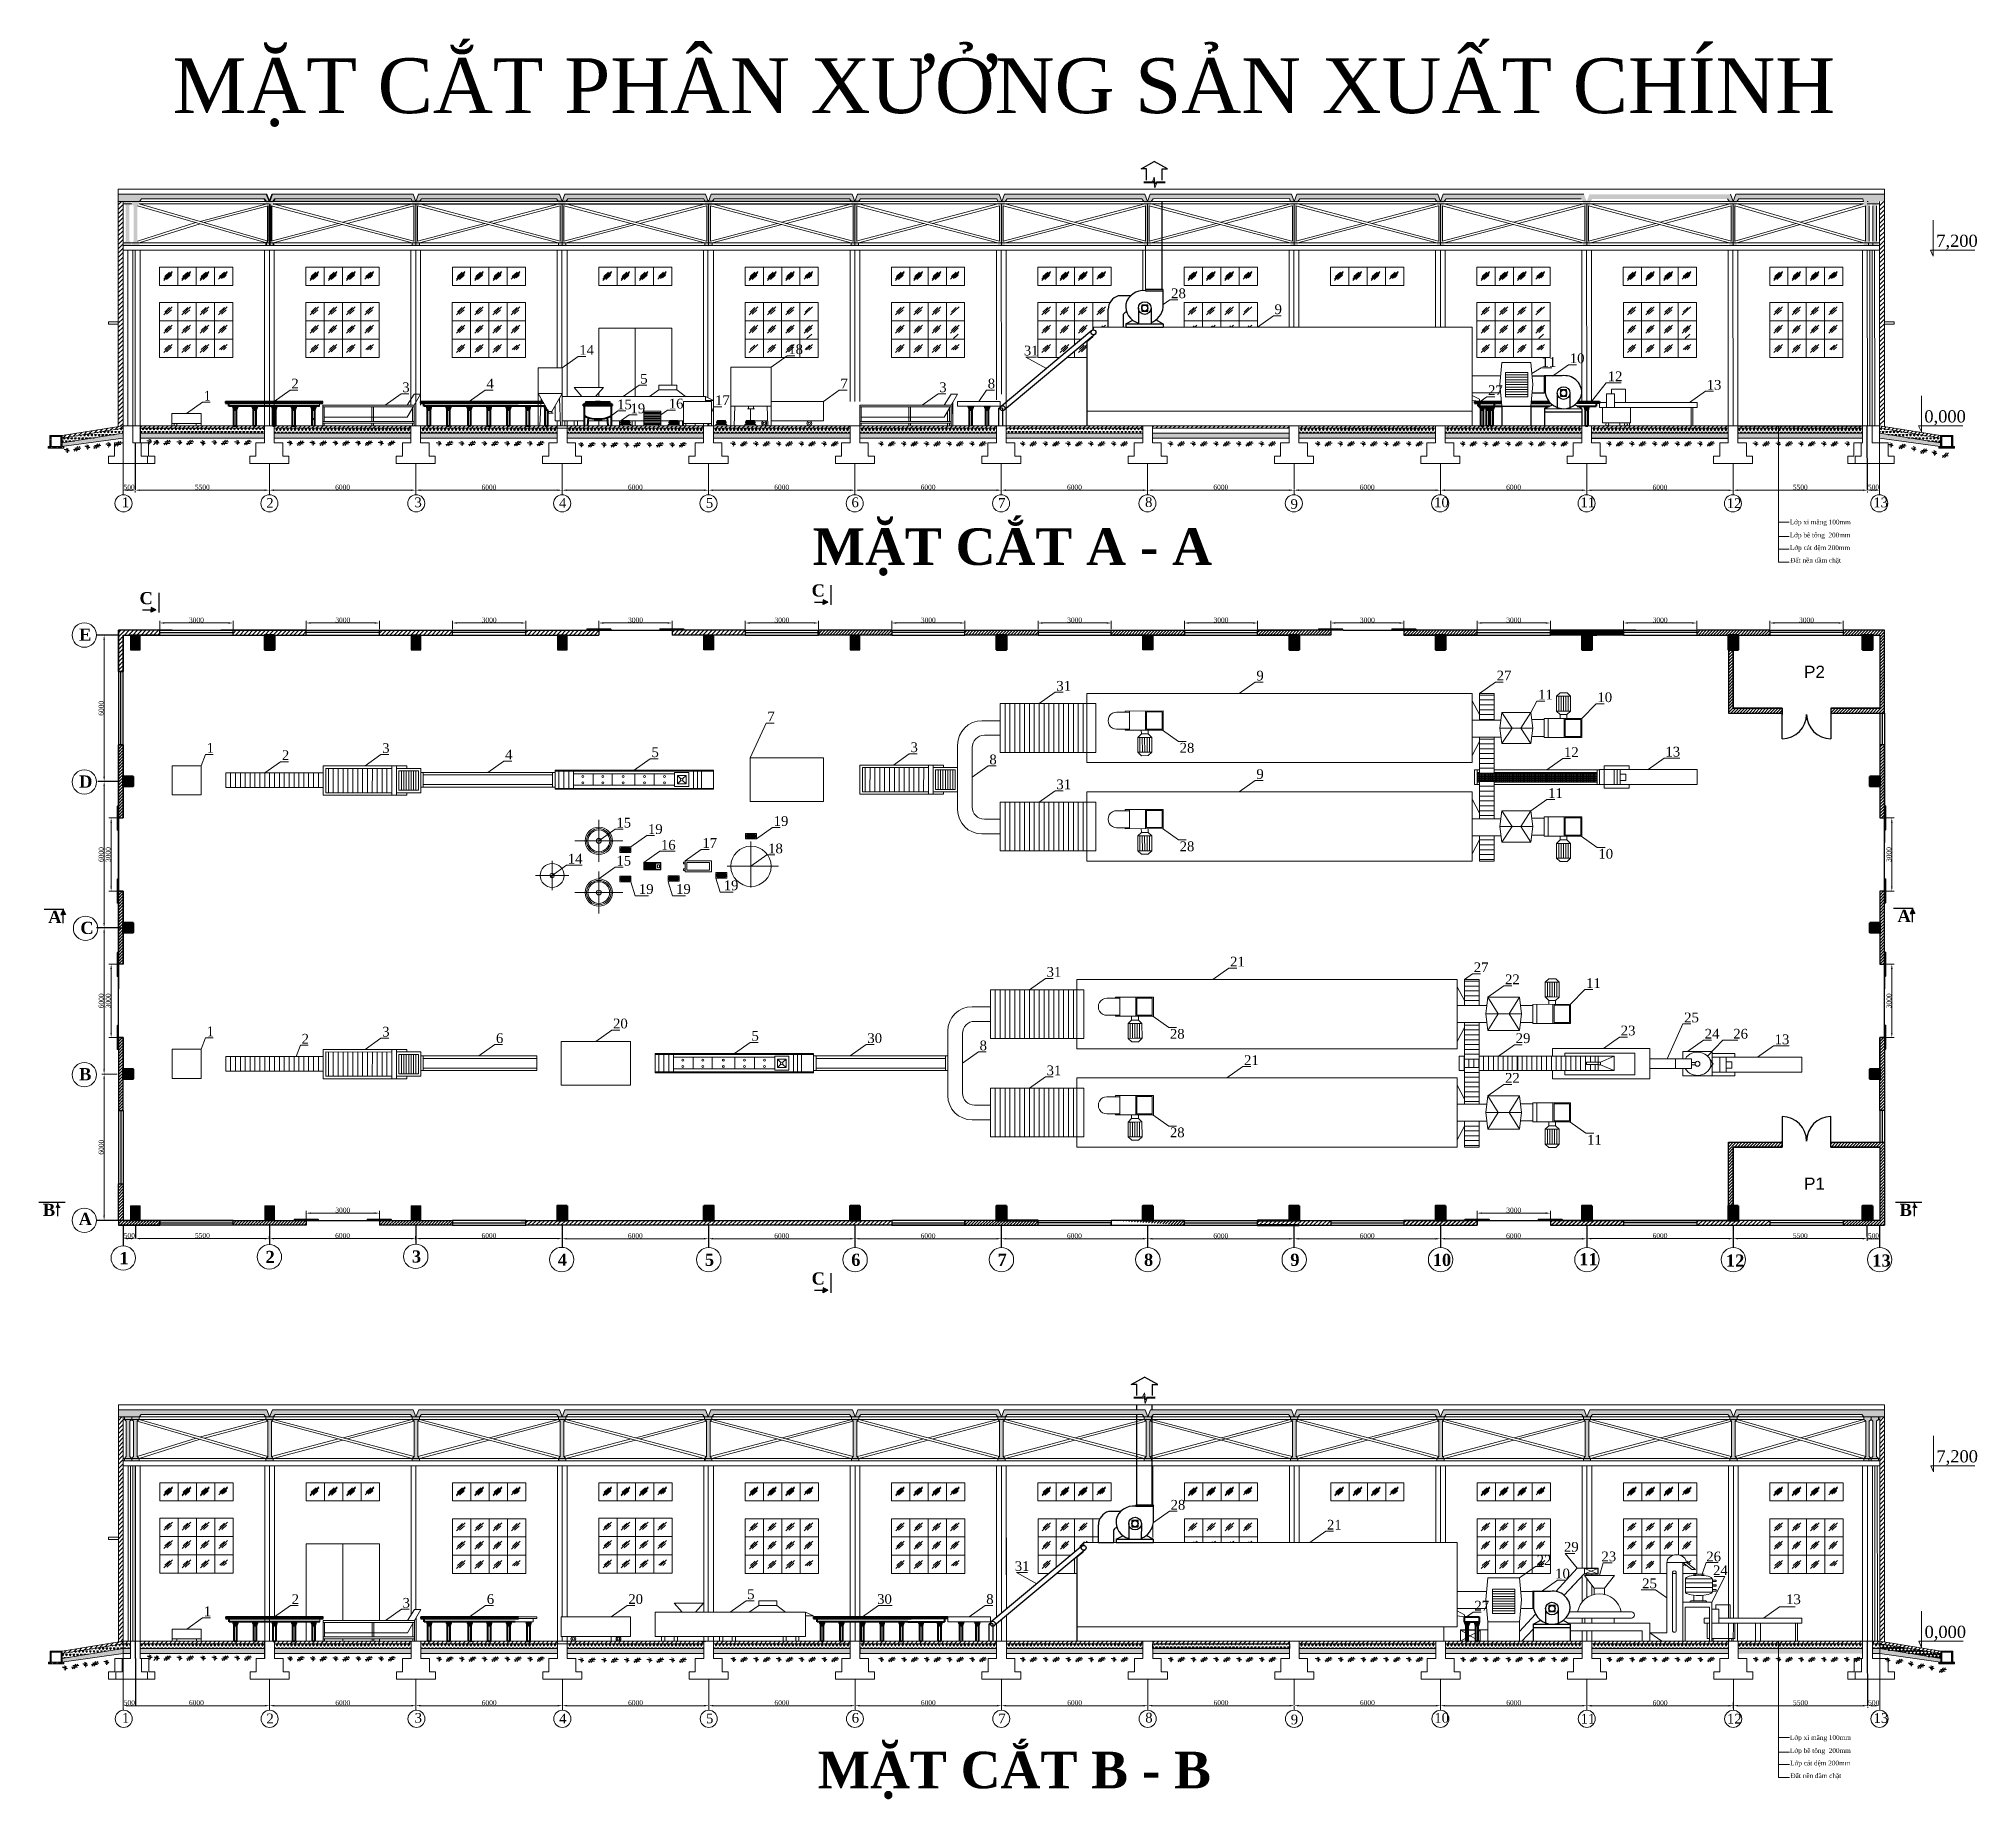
# Model space of a CAD drawing. Header units: inches. Extents: x -4475333 to 345677417, y -211198149 to 2125895.
# Drawn here: x -1976182 to -1896722, y 849566 to 921759 of the extents above; entities that cross this region are included whole.
import ezdxf

# ---------------------------------------------------------------- set-up
doc = ezdxf.new("R2010")
doc.units = ezdxf.units.IN
doc.header["$LTSCALE"] = 150
doc.header["$MEASUREMENT"] = 0
doc.linetypes.add('CENTER2', pattern=[1.125, 0.75, -0.125, 0.125, -0.125])
doc.linetypes.add('HIDDEN2', pattern=[4.7625, 3.175, -1.5875])
for name, color, linetype, lineweight in [('03 tbii', 3, 'Continuous', 50), ('1. N thuong', 255, 'Continuous', 0), ('chuthichso', 8, 'Continuous', 0), ('coban', 153, 'Continuous', 50), ('cot', 2, 'Continuous', 50), ('Duong vien', 7, 'Continuous', 50), ('EEEE', 7, 'Continuous', 0), ('Ghichu', 1, 'Continuous', 15), ('KHUNG BVE', 7, 'Continuous', 0), ('móng cột', 7, 'Continuous', 50), ('NET CHINH', 5, 'Continuous', 50), ('NHA XUONG', 80, 'Continuous', 50), ('PHOI_CANH', 3, 'Continuous', 50), ('TH net dam', 7, 'Continuous', 30)]:
    doc.layers.add(name, color=color, linetype=linetype, lineweight=lineweight)
for name, color, linetype in [('BUOC COT', 7, 'Continuous'), ('C.Tiet0.3', 3, 'Continuous'), ('CHU', 32, 'Continuous'), ('Co ban', 21, 'Continuous'), ('dang', 2, 'Continuous'), ('DIM', 8, 'Continuous'), ('duongtamchamgach', 50, 'Continuous'), ('KHUNG TENMANH', 130, 'Continuous'), ('khung tên', 100, 'Continuous'), ('MANH', 170, 'Continuous'), ('MATCAT', 132, 'Continuous'), ('net lien', 1, 'Continuous'), ('NET MANH', 3, 'Continuous'), ('NET NHAP', 7, 'Continuous'), ('Net0.2', 4, 'Continuous'), ('netdut', 2, 'HIDDEN2'), ('Netve', 1, 'Continuous'), ('Thiet bi', 7, 'Continuous'), ('tru', 7, 'Continuous'), ('vat lieu mat cat', 4, 'Continuous')]:
    doc.layers.add(name, color=color, linetype=linetype)
doc.styles.add('1', font='times.ttf')
doc.styles.add('CHU DAM', font='arialbd.ttf', dxfattribs={"height": 200})
doc.styles.add('dd', font='')
doc.styles.get("Standard").update_dxf_attribs({"font": 'times.ttf', "height": 100})
doc.styles.add('ty', font='times.ttf', dxfattribs={"height": 450})
doc.styles.get('dd').set_extended_font_data('VNswitzerlandInserat')
doc.dimstyles.new('75', dxfattribs={"dimtxt": 200, "dimasz": 188, "dimexe": 94, "dimexo": 47, "dimgap": 20, "dimtad": 1, "dimtoh": 1, "dimdec": 0, "dimtxsty": '1', "dimcen": 2.5, "dimclrt": 256, "dimadec": 0, "dimazin": 0, "dimtfac": 1, "dimtdec": 0, "dimtix": 1, "dimtmove": 0, "dimatfit": 2, "dimfxl": 1, "dimlwd": 9, "dimlwe": 9, "dimarcsym": 0})
pattern_1 = [(60, (-2659269.53, 802579.04), (-75, 129.90381), [75, -75]), (120, (-2659269.53, 802579.04), (-150, 8e-08), [75, -75]), (0, (-2659307.03, 802643.99), (75, 129.90381), [75, -75])]
pattern_2 = [(45, (-3454435.19, 1065293.65), (-89.802561, 89.802561), [])]
pattern_3 = [(0, (-2659269.526, 802579.04), (12.5, 25), [0, -25])]
pattern_4 = [(45, (-3466435.19, 1065293.65), (-89.802561, 89.802561), [])]
pattern_5 = [(45, (-3460435.19, 1065293.65), (-89.802561, 89.802561), [])]
pattern_6 = [(50, (-1908344.657, 851944.71), (72.8736, -6.3756), [7.61997, -83.8197]), (355, (-1908344.66, 851944.71), (-14.0971, 76.4224), [6.096, -67.05576]), (100.451, (-1908338.584, 851944.18), (58.7768, 70.04643), [6.476, -71.23575]), (46.1842, (-1908344.66, 851965.03), (108.4312, -16.8169), [11.43, -125.7296]), (96.6356, (-1908335.62, 851963.63), (94.9614, 98.9699), [9.714, -106.8536]), (351.184, (-1908344.66, 851965.03), (94.9615, 98.9697), [9.144, -100.5836]), (21, (-1908334.497, 851959.95), (60.64574, -40.90606), [7.61997, -83.8197]), (326, (-1908334.5, 851959.95), (24.7207, 73.67493), [6.096, -67.05576]), (71.4514, (-1908329.44, 851956.54), (85.3663, 32.76903), [6.476, -71.23575]), (37.5, (-1908344.657, 851944.712), (1.235437, 33.821896), [0, -66.24297, 0, -68.07176, 0, -67.30976]), (7.5, (-1908344.657, 851944.712), (26.72777, 40.07209), [0, -38.81106, 0, -64.71897, 0, -25.65391]), (327.5, (-1908367.313, 851944.712), (54.236046, -2.29149), [0, -25.39991, 0, -79.24772, 0, -105.15563]), (317.5, (-1908377.473, 851944.71), (59.25146, 10.17056), [0, -33.01988, 0, -52.62861, 0, -74.67574])]
pattern_7 = [(45, (-1908344.66, 851944.71), (-101.0275, 101.0275), []), (45, (-1908277.3, 851944.71), (-101.0275, 101.0275), [])]
pattern_8 = [(50, (-1985844.655, 851944.71), (72.8736, -6.3756), [7.61997, -83.8197]), (355, (-1985844.655, 851944.71), (-14.0971, 76.4224), [6.096, -67.05576]), (100.451, (-1985838.58, 851944.18), (58.7768, 70.04643), [6.476, -71.23575]), (46.1842, (-1985844.655, 851965.03), (108.4312, -16.8169), [11.43, -125.7296]), (96.6356, (-1985835.62, 851963.63), (94.9614, 98.9699), [9.714, -106.8536]), (351.184, (-1985844.65, 851965.03), (94.9615, 98.9697), [9.144, -100.5836]), (21, (-1985834.495, 851959.95), (60.64574, -40.90606), [7.61997, -83.8197]), (326, (-1985834.495, 851959.95), (24.7207, 73.67493), [6.096, -67.05576]), (71.4514, (-1985829.44, 851956.54), (85.3663, 32.76903), [6.476, -71.23575]), (37.5, (-1985844.655, 851944.712), (1.235437, 33.821896), [0, -66.24297, 0, -68.07176, 0, -67.30976]), (7.5, (-1985844.655, 851944.712), (26.72777, 40.07209), [0, -38.81106, 0, -64.71897, 0, -25.65391]), (327.5, (-1985867.312, 851944.712), (54.236046, -2.29149), [0, -25.39991, 0, -79.24772, 0, -105.15563]), (317.5, (-1985877.47, 851944.71), (59.25146, 10.17056), [0, -33.01988, 0, -52.62861, 0, -74.67574])]
pattern_9 = [(45, (-1985844.65, 851944.71), (-101.0275, 101.0275), []), (45, (-1985777.3, 851944.71), (-101.0275, 101.0275), [])]
pattern_10 = [(60, (-2659278.37, 852424.49), (-75, 129.90381), [75, -75]), (120, (-2659278.37, 852424.49), (-150, 8e-08), [75, -75]), (0, (-2659315.87, 852489.44), (75, 129.90381), [75, -75])]
pattern_11 = [(0, (-2659278.374, 852424.489), (12.5, 25), [0, -25])]
pattern_12 = [(45, (-3466444.04, 1115139.1), (-89.802561, 89.802561), [])]
pattern_13 = [(45, (-3460444.04, 1115139.1), (-89.802561, 89.802561), [])]
pattern_14 = [(60, (-5915778.3, -582842.6), (-75, 129.9038105), [75, -75]), (120, (-5915778.3, -582842.6), (-150, 8e-08), [75, -75]), (0, (-5915815.8, -582777.65), (75, 129.9038104), [75, -75])]
pattern_15 = [(45, (-3375269.5799, 726526.24026), (-0.088388347648, 0.088388347648), [])]
pattern_16 = [(50, (-1908353.505, 901790.16), (72.8736, -6.3756), [7.61997, -83.8197]), (355, (-1908353.505, 901790.16), (-14.0971, 76.4224), [6.096, -67.05576]), (100.451, (-1908347.43, 901789.63), (58.7768, 70.04643), [6.476, -71.23575]), (46.1842, (-1908353.505, 901810.48), (108.4312, -16.8169), [11.43, -125.7296]), (96.6356, (-1908344.47, 901809.08), (94.9614, 98.9699), [9.714, -106.8536]), (351.184, (-1908353.5, 901810.48), (94.9615, 98.9697), [9.144, -100.5836]), (21, (-1908343.345, 901805.4), (60.64574, -40.90606), [7.61997, -83.8197]), (326, (-1908343.345, 901805.4), (24.7207, 73.67493), [6.096, -67.05576]), (71.4514, (-1908338.29, 901801.99), (85.3663, 32.76903), [6.476, -71.23575]), (37.5, (-1908353.505, 901790.162), (1.235437, 33.821896), [0, -66.24297, 0, -68.07176, 0, -67.30976]), (7.5, (-1908353.505, 901790.16), (26.72777, 40.07209), [0, -38.81106, 0, -64.71897, 0, -25.65391]), (327.5, (-1908376.162, 901790.162), (54.236046, -2.29149), [0, -25.39991, 0, -79.24772, 0, -105.15563]), (317.5, (-1908386.32, 901790.16), (59.25146, 10.17056), [0, -33.01988, 0, -52.62861, 0, -74.67574])]
pattern_17 = [(45, (-1908353.5, 901790.16), (-101.0275, 101.0275), []), (45, (-1908286.15, 901790.16), (-101.0275, 101.0275), [])]
pattern_18 = [(50, (-1985853.504, 901790.16), (72.8736, -6.3756), [7.61997, -83.8197]), (355, (-1985853.5, 901790.16), (-14.0971, 76.4224), [6.096, -67.05576]), (100.451, (-1985847.43, 901789.63), (58.7768, 70.04643), [6.476, -71.23575]), (46.1842, (-1985853.5, 901810.48), (108.4312, -16.8169), [11.43, -125.7296]), (96.6356, (-1985844.47, 901809.08), (94.9614, 98.9699), [9.714, -106.8536]), (351.184, (-1985853.5, 901810.48), (94.9615, 98.9697), [9.144, -100.5836]), (21, (-1985843.344, 901805.4), (60.64574, -40.90606), [7.61997, -83.8197]), (326, (-1985843.34, 901805.4), (24.7207, 73.67493), [6.096, -67.05576]), (71.4514, (-1985838.29, 901801.99), (85.3663, 32.76903), [6.476, -71.23575]), (37.5, (-1985853.504, 901790.162), (1.235437, 33.821896), [0, -66.24297, 0, -68.07176, 0, -67.30976]), (7.5, (-1985853.504, 901790.16), (26.72777, 40.07209), [0, -38.81106, 0, -64.71897, 0, -25.65391]), (327.5, (-1985876.16, 901790.162), (54.236046, -2.29149), [0, -25.39991, 0, -79.24772, 0, -105.15563]), (317.5, (-1985886.32, 901790.16), (59.25146, 10.17056), [0, -33.01988, 0, -52.62861, 0, -74.67574])]
pattern_19 = [(45, (-1985853.5, 901790.16), (-101.0275, 101.0275), []), (45, (-1985786.15, 901790.16), (-101.0275, 101.0275), [])]
pattern_20 = [(0, (-5915778.295, -582842.603), (12.5, 25), [0, -25])]
pattern_21 = [(45, (-3454444.04, 1115139.1), (-89.802561, 89.802561), [])]
pattern_22 = [(45, (-2647836.69, 858483.32), (-61.871843, 61.871843), [])]
pattern_23 = [(45, (-6076064.29, -498318.27), (-61.8718434, 61.8718434), [])]
pattern_24 = [(225, (-1964129.98, 883841.15), (85.5371, -85.5371), [])]
pattern_25 = [(45, (-21097.68, 79244.64), (-61.8718434, 61.8718434), [])]

msp = doc.modelspace()

# ---------------------------------------------------------------- texts
at = {"color": 7, "linetype": 'ByBlock', "lineweight": 18, "char_height": 400, "width": 236.121, "attachment_point": 1}
for s, insert in [('28', (-1929764.3, 911521)), ('9', (-1925526.1, 910868.2)), ('14', (-1954025.6, 909199)), ('18', (-1945459.8, 909228.5)), ('31', (-1935802.2, 909172.7)), ('11', (-1914586.2, 908704.9)), ('10', (-1913424.4, 908856.1)), ('2', (-1965830.1, 907818.5)), ('3', (-1961283.5, 907667)), ('4', (-1957830.6, 907821.5)), ('5', (-1951526.5, 908018.2)), ('7', (-1943318.1, 907818.6)), ('3', (-1939271.5, 907667)), ('8', (-1937283.5, 907820.9)), ('27', (-1916771.8, 907546.3)), ('12', (-1911870.9, 908115.9)), ('13', (-1907811.7, 907768.6)), ('1', (-1969426.1, 907318.3)), ('15', (-1952476.3, 906963.8)), ('19', (-1951930, 906800.9)), ('16', (-1950359.3, 906998.7)), ('17', (-1948458.6, 907135.9)), ('28', (-1929787.5, 861841.3)), ('21', (-1923378.7, 861023)), ('29', (-1913663.2, 860117.4)), ('31', (-1936173.7, 859327.5)), ('22', (-1914780.5, 859573)), ('10', (-1914023.2, 859023)), ('23', (-1912124.5, 859723.3)), ('26', (-1907827.2, 859721.3)), ('24', (-1907553.5, 859155.2)), ('25', (-1910455.9, 858618.3)), ('1', (-1969417.3, 857473)), ('2', (-1965817.3, 857973)), ('3', (-1961270.6, 857821.3)), ('6', (-1957817.4, 857975.7)), ('20', (-1952017.2, 857975.7)), ('5', (-1947142.6, 858173)), ('30', (-1941816.9, 857975.7)), ('8', (-1937344.3, 857975.7)), ('27', (-1917331.3, 857703.3)), ('13', (-1904555.7, 857967.6))]:
    msp.add_mtext(s, dxfattribs=dict(at, insert=insert))
at = {"layer": '03 tbii', "insert": (-1936617.5, 922364.4), "char_height": 2250, "width": 83752.594, "attachment_point": 5, "line_spacing_factor": 1.5, "style": '1'}
msp.add_mtext('{\\fTimes New Roman|b0|i0|c0|p18;\\P}MẶT CẮT PHÂN XƯỞNG SẢN XUẤT CHÍNH', dxfattribs=at)
at = {"layer": '03 tbii', "lineweight": 18, "char_height": 1500, "width": 57591.056, "attachment_point": 5, "line_spacing_factor": 1.5, "style": '1'}
for s, insert in [('{\\fTimes New Roman|b1|i0|c0|p18;MẶT CẮT A - A}', (-1936269.8, 900707.3)), ('{\\fTimes New Roman|b1|i0|c0|p18;MẶT CẮT B - B}', (-1936189.5, 850540.5))]:
    msp.add_mtext(s, dxfattribs=dict(at, insert=insert))
at = {"layer": '1. N thuong', "lineweight": 0, "char_height": 400, "width": 236.121}
for s, insert, attachment_point in [('9', (-1926271.2, 895845.2), 1), ('27', (-1916422.4, 895845.2), 1), ('31', (-1934470.8, 895425.2), 1), ('11', (-1914719.1, 895065.2), 1), ('10', (-1912291, 894956.2), 1), ('7', (-1946316.8, 894166), 1), ('1', (-1969303.4, 892881.7), 1), ('2', (-1966217.3, 892581.7), 1), ('3', (-1962105.3, 892872.2), 1), ('4', (-1957067.3, 892606.7), 1), ('5', (-1951067.3, 892701.7), 1), ('3', (-1940448.7, 892906.6), 1), ('8', (-1937216.8, 892405.9), 1), ('28', (-1929417.7, 892477.8), 7), ('12', (-1913662.4, 892705.2), 1), ('13', (-1909502.4, 892725.2), 1), ('9', (-1926271.2, 891805.2), 1), ('31', (-1934470.9, 891383.7), 1), ('11', (-1914313.5, 891025.2), 1), ('15', (-1952506.2, 889813.9), 1), ('19', (-1951212.5, 889548.7), 1), ('19', (-1946059.8, 889880.3), 1), ('16', (-1950679.8, 888905.4), 1), ('17', (-1948979.8, 888980.4), 1), ('18', (-1946285.6, 888755.4), 1), ('28', (-1929417.7, 888437.3), 7), ('10', (-1912251.4, 888132.1), 7), ('14', (-1954496.2, 888338.1), 1), ('15', (-1952506.2, 888251.3), 1), ('19', (-1951584.2, 887091.7), 1), ('19', (-1950059.2, 887091.7), 1), ('19', (-1948106.3, 887242), 1), ('31', (-1934871, 883695.2), 1), ('21', (-1927350.6, 884115.3), 1), ('27', (-1917357.8, 883883.3), 1), ('22', (-1916076.6, 883388.2), 1), ('11', (-1912755, 883233.3), 1), ('1', (-1969303.4, 881251.8), 1), ('3', (-1962105.3, 881242.3), 1), ('20', (-1952642.3, 881576.8), 1), ('23', (-1911334.4, 881290.3), 1), ('25', (-1908734.4, 881824.4), 1), ('2', (-1965408.3, 880951.8), 1), ('6', (-1957442.3, 880976.8), 1), ('5', (-1946967.3, 881071.8), 1), ('30', (-1942217.3, 880976.8), 1), ('8', (-1937617.3, 880676.8), 1), ('28', (-1929816.3, 880745.8), 7), ('29', (-1915642.6, 880975.3), 1), ('24', (-1907893.2, 881157.6), 1), ('13', (-1905026.4, 880927.6), 1), ('31', (-1934871, 879655.2), 1), ('21', (-1926776.3, 880075.2), 1), ('22', (-1916076.6, 879348.2), 1), ('28', (-1929816.3, 876705.8), 7), ('11', (-1912715.5, 876409.1), 7)]:
    msp.add_mtext(s, dxfattribs=dict(at, insert=insert, attachment_point=attachment_point))
at = {"layer": '1. N thuong', "lineweight": 0, "insert": (-1906722.5, 881157.6), "char_height": 400, "attachment_point": 1}
msp.add_mtext('26', dxfattribs=at)
at = {"layer": 'CHU', "color": 0, "lineweight": 25, "ltscale": 10000, "char_height": 500, "width": 6040.038, "attachment_point": 5, "style": 'ty'}
for s, insert in [('{\\fArial|b0|i0|c0|p34;P2}', (-1903392.3, 895797.6)), ('{\\fArial|b0|i0|c0|p34;P1}', (-1903392.3, 874811.6))]:
    msp.add_mtext(s, dxfattribs=dict(at, insert=insert))
at = {"layer": 'KHUNG BVE', "color": 3, "linetype": 'ByBlock', "lineweight": 30, "ltscale": 10, "char_height": 500, "width": 1744.456, "attachment_point": 1, "style": 'CHU DAM'}
for s, insert in [('{\\fTimes New Roman|b1|i0|c0|p18;A}', (-1975796, 885998.4)), ('{\\fTimes New Roman|b1|i0|c0|p18;A}', (-1899991, 886039)), ('{\\fTimes New Roman|b1|i0|c0|p18;B}', (-1976015.7, 873982.6)), ('{\\fTimes New Roman|b1|i0|c0|p18;B}', (-1899902.8, 873983))]:
    msp.add_mtext(s, dxfattribs=dict(at, insert=insert))
at = {"layer": 'khung tên', "lineweight": 18, "char_height": 500, "width": 257.33, "attachment_point": 1}
for s, insert in [('{\\fTimes New Roman|b0|i0|c0|p18;7,200}', (-1898401.1, 913724.2)), ('{\\fTimes New Roman|b0|i0|c0|p18;0,000}', (-1898888.9, 906524.4)), ('{\\fTimes New Roman|b0|i0|c0|p18;7,200}', (-1898392.2, 863878.8)), ('{\\fTimes New Roman|b0|i0|c0|p18;0,000}', (-1898880, 856678.9))]:
    msp.add_mtext(s, dxfattribs=dict(at, insert=insert))
at = {"layer": 'NET MANH', "lineweight": 18, "char_height": 193.8, "width": 33496.741, "attachment_point": 4, "style": 'dd'}
for s, insert in [('{\\fTimes New Roman|b0|i0|c0|p18;\\C1;Lớp xi m\\fTimes New Roman|b0|i0|c238|p18;ă\\fTimes New Roman|b0|i0|c0|p18;ng 100mm}', (-1904406.8, 901909.1)), ('{\\fTimes New Roman|b0|i0|c0|p18;\\C1;Lớp bê tông  200mm}', (-1904406.8, 901374.7)), ('{\\fTimes New Roman|b0|i0|c0|p18;\\C1;Lớp cát \\fTimes New Roman|b0|i0|c238|p18;đ\\fTimes New Roman|b0|i0|c0|p18;ệm 200mm}', (-1904399.8, 900856.8)), ('{\\fTimes New Roman|b0|i0|c238|p18;\\C1;Đ\\fTimes New Roman|b0|i0|c0|p18;ất nền dầm chặt}', (-1904386.2, 900351.2)), ('{\\fTimes New Roman|b0|i0|c0|p18;\\C1;Lớp xi m\\fTimes New Roman|b0|i0|c238|p18;ă\\fTimes New Roman|b0|i0|c0|p18;ng 100mm}', (-1904397.9, 852063.7)), ('{\\fTimes New Roman|b0|i0|c0|p18;\\C1;Lớp bê tông  200mm}', (-1904397.9, 851529.3)), ('{\\fTimes New Roman|b0|i0|c0|p18;\\C1;Lớp cát \\fTimes New Roman|b0|i0|c238|p18;đ\\fTimes New Roman|b0|i0|c0|p18;ệm 200mm}', (-1904390.9, 851018.3)), ('{\\fTimes New Roman|b0|i0|c238|p18;\\C1;Đ\\fTimes New Roman|b0|i0|c0|p18;ất nền dầm chặt}', (-1904377.3, 850505.7))]:
    msp.add_mtext(s, dxfattribs=dict(at, insert=insert))
at = {"layer": 'NHA XUONG', "color": 50, "linetype": 'ByBlock', "lineweight": -2, "ltscale": 10, "char_height": 500, "width": 1744.456, "attachment_point": 1, "style": 'CHU DAM'}
for insert in [(-1972052.4, 899071), (-1944502.6, 899385.9), (-1944502.6, 871171.8)]:
    msp.add_mtext('{\\fTimes New Roman|b1|i0|c0|p18;C}', dxfattribs=dict(at, insert=insert))
at = {"layer": 'NHA XUONG', "color": 50, "lineweight": 18, "ltscale": 10, "char_height": 500, "attachment_point": 1, "style": 'CHU DAM'}
for s, insert, width in [('{\\fTimes New Roman|b1|i0|c0|p18;E}', (-1974529.8, 897573.3), 872.228), ('{\\fTimes New Roman|b1|i0|c0|p18;D}', (-1974529.2, 891548.6), 872.228), ('{\\fTimes New Roman|b1|i0|c0|p18;C}', (-1974478.5, 885548.6), 872.228), ('{\\fTimes New Roman|b1|i0|c0|p18;B}', (-1974529.2, 879548.6), 872.228), ('{\\fTimes New Roman|b1|i0|c0|p18;A}', (-1974547.3, 873609.9), 872.228), ('{\\fTimes New Roman|b1|i0|c0|p18;1}', (-1972879.4, 872006.9), 762.076), ('{\\fTimes New Roman|b1|i0|c0|p18;2}', (-1966888.3, 872053), 762.076), ('{\\fTimes New Roman|b1|i0|c0|p18;3}', (-1960888.3, 872073.5), 762.076), ('{\\fTimes New Roman|b1|i0|c0|p18;4}', (-1954906.5, 871941.8), 762.076), ('{\\fTimes New Roman|b1|i0|c0|p18;5}', (-1948879.6, 871938.7), 762.076), ('{\\fTimes New Roman|b1|i0|c0|p18;6}', (-1942879.6, 871938.7), 762.076), ('{\\fTimes New Roman|b1|i0|c0|p18;7}', (-1936879.6, 871938.7), 762.076), ('{\\fTimes New Roman|b1|i0|c0|p18;8}', (-1930879.6, 871938.5), 762.076), ('{\\fTimes New Roman|b1|i0|c0|p18;9}', (-1924879.8, 871938.3), 762.076), ('{\\fTimes New Roman|b1|i0|c0|p18;10}', (-1919041, 871932.8), 762.076), ('{\\fTimes New Roman|b1|i0|c0|p18;11}', (-1913037.3, 871961), 762.076), ('{\\fTimes New Roman|b1|i0|c0|p18;12}', (-1907024.4, 871905.5), 762.076), ('{\\fTimes New Roman|b1|i0|c0|p18;13}', (-1901024.4, 871905.8), 762.076)]:
    msp.add_mtext(s, dxfattribs=dict(at, insert=insert, width=width))
at = {"layer": 'Thiet bi', "color": 2, "linetype": 'ByBlock', "lineweight": 18, "ltscale": 10, "char_height": 400, "attachment_point": 1}
for s, insert, width in [('1', (-1972783.1, 902950.4), 247.603), ('2', (-1966858.2, 902924), 247.603), ('3', (-1960783, 902950.4), 247.603), ('4', (-1954858.2, 902924), 247.603), ('5', (-1948839.1, 902925.6), 247.603), ('6', (-1942868.3, 902950.4), 247.603), ('7', (-1936857.8, 902921.4), 247.603), ('8', (-1930834.4, 902956.2), 247.603), ('9', (-1924871.4, 902882.4), 247.603), ('10', (-1918985.6, 902950.2), 417.902), ('11', (-1912985.6, 902950.2), 417.902), ('12', (-1906989.1, 902913.2), 539.077), ('13', (-1900980.4, 902944.2), 247.603), ('1', (-1972774.3, 853104.9), 247.603), ('2', (-1966849.4, 853078.5), 247.603), ('3', (-1960774.1, 853104.9), 247.603), ('4', (-1954849.4, 853078.5), 247.603), ('5', (-1948830.3, 853080.2), 247.603), ('6', (-1942859.4, 853104.9), 247.603), ('7', (-1936849, 853076), 247.603), ('8', (-1930825.5, 853110.8), 247.603), ('9', (-1924862.6, 853036.9), 247.603), ('10', (-1918976.8, 853104.8), 417.902), ('11', (-1912980.3, 853067.8), 539.077), ('12', (-1906980.3, 853067.8), 539.077), ('13', (-1900971.5, 853098.7), 247.603)]:
    msp.add_mtext(s, dxfattribs=dict(at, insert=insert, width=width))

# ---------------------------------------------------------------- blocks, each defined once
blk = doc.blocks.new('*D233')
at = {"layer": 'Defpoints', "color": 0, "lineweight": 0, "ltscale": 3, "transparency": 16777216}
for p in [(-1972720, 853402), (-1966720, 853402), (-1966720, 853402)]:
    blk.add_point(p, dxfattribs=at)
at = {"layer": 'NET NHAP', "color": 0, "lineweight": 9, "ltscale": 3, "transparency": 16777216}
for p, q in [((-1972720, 853449), (-1972720, 853496)), ((-1966720, 853449), (-1966720, 853496)), ((-1972532, 853402), (-1966908, 853402))]:
    blk.add_line(p, q, dxfattribs=at)
at = {"layer": 'NET NHAP', "color": 0, "lineweight": 0, "ltscale": 3, "transparency": 16777216}
for points in [[(-1972532, 853434), (-1972532, 853371), (-1972720, 853402)], [(-1966908, 853434), (-1966908, 853371), (-1966720, 853402)]]:
    blk.add_solid(points, dxfattribs=at)
at = {"layer": 'NET NHAP', "lineweight": 13, "ltscale": 3, "transparency": 16777216, "insert": (-1969720, 853524), "char_height": 200, "attachment_point": 5, "style": '1'}
blk.add_mtext('6000', dxfattribs=at)
blk = doc.blocks.new('*D234')
at = {"layer": 'Defpoints', "color": 0, "lineweight": 0, "ltscale": 3, "transparency": 16777216}
for p in [(-1966720, 853402), (-1960720, 853402), (-1960720, 853402)]:
    blk.add_point(p, dxfattribs=at)
at = {"layer": 'NET NHAP', "color": 0, "lineweight": 9, "ltscale": 3, "transparency": 16777216}
for p, q in [((-1966720, 853449), (-1966720, 853496)), ((-1960720, 853449), (-1960720, 853496)), ((-1966532, 853402), (-1960908, 853402))]:
    blk.add_line(p, q, dxfattribs=at)
at = {"layer": 'NET NHAP', "color": 0, "lineweight": 0, "ltscale": 3, "transparency": 16777216}
for points in [[(-1966532, 853434), (-1966532, 853371), (-1966720, 853402)], [(-1960908, 853434), (-1960908, 853371), (-1960720, 853402)]]:
    blk.add_solid(points, dxfattribs=at)
at = {"layer": 'NET NHAP', "lineweight": 13, "ltscale": 3, "transparency": 16777216, "insert": (-1963720, 853524), "char_height": 200, "attachment_point": 5, "style": '1'}
blk.add_mtext('6000', dxfattribs=at)
blk = doc.blocks.new('*D235')
at = {"layer": 'Defpoints', "color": 0, "lineweight": 0, "ltscale": 3, "transparency": 16777216}
for p in [(-1960720, 853402), (-1954720, 853402), (-1954720, 853402)]:
    blk.add_point(p, dxfattribs=at)
at = {"layer": 'NET NHAP', "color": 0, "lineweight": 9, "ltscale": 3, "transparency": 16777216}
for p, q in [((-1954720, 853449), (-1954720, 853496)), ((-1960720, 853355), (-1960720, 853308)), ((-1960532, 853402), (-1954908, 853402))]:
    blk.add_line(p, q, dxfattribs=at)
at = {"layer": 'NET NHAP', "color": 0, "lineweight": 0, "ltscale": 3, "transparency": 16777216}
for points in [[(-1960532, 853434), (-1960532, 853371), (-1960720, 853402)], [(-1954908, 853434), (-1954908, 853371), (-1954720, 853402)]]:
    blk.add_solid(points, dxfattribs=at)
at = {"layer": 'NET NHAP', "lineweight": 13, "ltscale": 3, "transparency": 16777216, "insert": (-1957720, 853524), "char_height": 200, "attachment_point": 5, "style": '1'}
blk.add_mtext('6000', dxfattribs=at)
blk = doc.blocks.new('*D236')
at = {"layer": 'Defpoints', "color": 0, "lineweight": 0, "ltscale": 3, "transparency": 16777216}
for p in [(-1954720, 853402), (-1948720, 853402), (-1948720, 853402)]:
    blk.add_point(p, dxfattribs=at)
at = {"layer": 'NET NHAP', "color": 0, "lineweight": 9, "ltscale": 3, "transparency": 16777216}
for p, q in [((-1948720, 853449), (-1948720, 853496)), ((-1954720, 853355), (-1954720, 853308)), ((-1954532, 853402), (-1948908, 853402))]:
    blk.add_line(p, q, dxfattribs=at)
at = {"layer": 'NET NHAP', "color": 0, "lineweight": 0, "ltscale": 3, "transparency": 16777216}
for points in [[(-1954532, 853433), (-1954532, 853371), (-1954720, 853402)], [(-1948908, 853433), (-1948908, 853371), (-1948720, 853402)]]:
    blk.add_solid(points, dxfattribs=at)
at = {"layer": 'NET NHAP', "lineweight": 13, "ltscale": 3, "transparency": 16777216, "insert": (-1951720, 853524), "char_height": 200, "attachment_point": 5, "style": '1'}
blk.add_mtext('6000', dxfattribs=at)
blk = doc.blocks.new('*D237')
at = {"layer": 'Defpoints', "color": 0, "lineweight": 0, "ltscale": 3, "transparency": 16777216}
for p in [(-1948720, 853402), (-1942720, 853402), (-1942720, 853402)]:
    blk.add_point(p, dxfattribs=at)
at = {"layer": 'NET NHAP', "color": 0, "lineweight": 9, "ltscale": 3, "transparency": 16777216}
for p, q in [((-1948720, 853449), (-1948720, 853496)), ((-1942720, 853449), (-1942720, 853496)), ((-1948532, 853402), (-1942908, 853402))]:
    blk.add_line(p, q, dxfattribs=at)
at = {"layer": 'NET NHAP', "color": 0, "lineweight": 0, "ltscale": 3, "transparency": 16777216}
for points in [[(-1948532, 853433), (-1948532, 853371), (-1948720, 853402)], [(-1942908, 853433), (-1942908, 853371), (-1942720, 853402)]]:
    blk.add_solid(points, dxfattribs=at)
at = {"layer": 'NET NHAP', "lineweight": 13, "ltscale": 3, "transparency": 16777216, "insert": (-1945720, 853524), "char_height": 200, "attachment_point": 5, "style": '1'}
blk.add_mtext('6000', dxfattribs=at)
blk = doc.blocks.new('*D238')
at = {"layer": 'Defpoints', "color": 0, "lineweight": 0, "ltscale": 3, "transparency": 16777216}
for p in [(-1942720, 853402), (-1936720, 853402), (-1936720, 853402)]:
    blk.add_point(p, dxfattribs=at)
at = {"layer": 'NET NHAP', "color": 0, "lineweight": 9, "ltscale": 3, "transparency": 16777216}
for p, q in [((-1942720, 853449), (-1942720, 853496)), ((-1936720, 853449), (-1936720, 853496)), ((-1942532, 853402), (-1936908, 853402))]:
    blk.add_line(p, q, dxfattribs=at)
at = {"layer": 'NET NHAP', "color": 0, "lineweight": 0, "ltscale": 3, "transparency": 16777216}
for points in [[(-1942532, 853433), (-1942532, 853371), (-1942720, 853402)], [(-1936908, 853433), (-1936908, 853371), (-1936720, 853402)]]:
    blk.add_solid(points, dxfattribs=at)
at = {"layer": 'NET NHAP', "lineweight": 13, "ltscale": 3, "transparency": 16777216, "insert": (-1939720, 853524), "char_height": 200, "attachment_point": 5, "style": '1'}
blk.add_mtext('6000', dxfattribs=at)
blk = doc.blocks.new('*D239')
at = {"layer": 'Defpoints', "color": 0, "lineweight": 0, "ltscale": 3, "transparency": 16777216}
for p in [(-1936720, 853402), (-1930720, 853402), (-1930720, 853402)]:
    blk.add_point(p, dxfattribs=at)
at = {"layer": 'NET NHAP', "color": 0, "lineweight": 9, "ltscale": 3, "transparency": 16777216}
for p, q in [((-1936720, 853449), (-1936720, 853496)), ((-1930720, 853449), (-1930720, 853496)), ((-1936532, 853402), (-1930908, 853402))]:
    blk.add_line(p, q, dxfattribs=at)
at = {"layer": 'NET NHAP', "color": 0, "lineweight": 0, "ltscale": 3, "transparency": 16777216}
for points in [[(-1936532, 853433), (-1936532, 853371), (-1936720, 853402)], [(-1930908, 853433), (-1930908, 853371), (-1930720, 853402)]]:
    blk.add_solid(points, dxfattribs=at)
at = {"layer": 'NET NHAP', "lineweight": 13, "ltscale": 3, "transparency": 16777216, "insert": (-1933720, 853524), "char_height": 200, "attachment_point": 5, "style": '1'}
blk.add_mtext('6000', dxfattribs=at)
blk = doc.blocks.new('*D240')
at = {"layer": 'Defpoints', "color": 0, "lineweight": 0, "ltscale": 3, "transparency": 16777216}
for p in [(-1930720, 853403), (-1924720, 853403), (-1924720, 853403)]:
    blk.add_point(p, dxfattribs=at)
at = {"layer": 'NET NHAP', "color": 0, "lineweight": 9, "ltscale": 3, "transparency": 16777216}
for p, q in [((-1930720, 853450), (-1930720, 853497)), ((-1924720, 853450), (-1924720, 853497)), ((-1930532, 853403), (-1924908, 853403))]:
    blk.add_line(p, q, dxfattribs=at)
at = {"layer": 'NET NHAP', "color": 0, "lineweight": 0, "ltscale": 3, "transparency": 16777216}
for points in [[(-1930532, 853435), (-1930532, 853372), (-1930720, 853403)], [(-1924908, 853435), (-1924908, 853372), (-1924720, 853403)]]:
    blk.add_solid(points, dxfattribs=at)
at = {"layer": 'NET NHAP', "lineweight": 13, "ltscale": 3, "transparency": 16777216, "insert": (-1927720, 853525), "char_height": 200, "attachment_point": 5, "style": '1'}
blk.add_mtext('6000', dxfattribs=at)
blk = doc.blocks.new('*D241')
at = {"layer": 'Defpoints', "color": 0, "lineweight": 0, "ltscale": 3, "transparency": 16777216}
for p in [(-1924720, 853433), (-1918720, 853433), (-1918720, 853402)]:
    blk.add_point(p, dxfattribs=at)
at = {"layer": 'NET NHAP', "color": 0, "lineweight": 9, "ltscale": 3, "transparency": 16777216}
for p, q in [((-1924720, 853386), (-1924720, 853308)), ((-1924532, 853402), (-1918908, 853402)), ((-1918720, 853386), (-1918720, 853308))]:
    blk.add_line(p, q, dxfattribs=at)
at = {"layer": 'NET NHAP', "color": 0, "lineweight": 0, "ltscale": 3, "transparency": 16777216}
for points in [[(-1924532, 853433), (-1924532, 853371), (-1924720, 853402)], [(-1918908, 853433), (-1918908, 853371), (-1918720, 853402)]]:
    blk.add_solid(points, dxfattribs=at)
at = {"layer": 'NET NHAP', "lineweight": 13, "ltscale": 3, "transparency": 16777216, "insert": (-1921720, 853524), "char_height": 200, "attachment_point": 5, "style": '1'}
blk.add_mtext('6000', dxfattribs=at)
blk = doc.blocks.new('*D242')
at = {"layer": 'Defpoints', "color": 0, "lineweight": 0, "ltscale": 3, "transparency": 16777216}
for p in [(-1918720, 853400), (-1912720, 853402), (-1912720, 853400)]:
    blk.add_point(p, dxfattribs=at)
at = {"layer": 'NET NHAP', "color": 0, "lineweight": 9, "ltscale": 3, "transparency": 16777216}
for p, q in [((-1918720, 853447), (-1918720, 853496)), ((-1912720, 853447), (-1912720, 853496)), ((-1918532, 853402), (-1912908, 853402))]:
    blk.add_line(p, q, dxfattribs=at)
at = {"layer": 'NET NHAP', "color": 0, "lineweight": 0, "ltscale": 3, "transparency": 16777216}
for points in [[(-1918532, 853433), (-1918532, 853371), (-1918720, 853402)], [(-1912908, 853433), (-1912908, 853371), (-1912720, 853402)]]:
    blk.add_solid(points, dxfattribs=at)
at = {"layer": 'NET NHAP', "lineweight": 13, "ltscale": 3, "transparency": 16777216, "insert": (-1915720, 853524), "char_height": 200, "attachment_point": 5, "style": '1'}
blk.add_mtext('6000', dxfattribs=at)
blk = doc.blocks.new('*D245')
at = {"layer": 'Defpoints', "color": 0, "lineweight": 0, "ltscale": 3, "transparency": 16777216}
for p in [(-1901212, 853402), (-1900720, 853402), (-1900720, 853402)]:
    blk.add_point(p, dxfattribs=at)
at = {"layer": 'NET NHAP', "color": 0, "lineweight": 9, "ltscale": 3, "transparency": 16777216}
for p, q in [((-1900720, 853449), (-1900720, 853496)), ((-1901212, 853355), (-1901212, 853308)), ((-1901024, 853402), (-1900908, 853402))]:
    blk.add_line(p, q, dxfattribs=at)
at = {"layer": 'NET NHAP', "color": 0, "lineweight": 0, "ltscale": 3, "transparency": 16777216}
for points in [[(-1901024, 853433), (-1901024, 853371), (-1901212, 853402)], [(-1900908, 853433), (-1900908, 853371), (-1900720, 853402)]]:
    blk.add_solid(points, dxfattribs=at)
at = {"layer": 'NET NHAP', "lineweight": 13, "ltscale": 3, "transparency": 16777216, "insert": (-1900966, 853524), "char_height": 200, "attachment_point": 5, "style": '1'}
blk.add_mtext('500', dxfattribs=at)
blk = doc.blocks.new('*D243')
at = {"layer": 'Defpoints', "color": 0, "lineweight": 0, "ltscale": 3, "transparency": 16777216}
for p in [(-1906720, 853400), (-1901212, 853402), (-1901212, 853400)]:
    blk.add_point(p, dxfattribs=at)
at = {"layer": 'NET NHAP', "color": 0, "lineweight": 9, "ltscale": 3, "transparency": 16777216}
for p, q in [((-1906720, 853447), (-1906720, 853496)), ((-1901212, 853447), (-1901212, 853496)), ((-1906532, 853402), (-1901400, 853402))]:
    blk.add_line(p, q, dxfattribs=at)
at = {"layer": 'NET NHAP', "color": 0, "lineweight": 0, "ltscale": 3, "transparency": 16777216}
for points in [[(-1906532, 853433), (-1906532, 853371), (-1906720, 853402)], [(-1901400, 853433), (-1901400, 853371), (-1901212, 853402)]]:
    blk.add_solid(points, dxfattribs=at)
at = {"layer": 'NET NHAP', "lineweight": 13, "ltscale": 3, "transparency": 16777216, "insert": (-1903966, 853524), "char_height": 200, "attachment_point": 5, "style": '1'}
blk.add_mtext('5500', dxfattribs=at)
blk = doc.blocks.new('*D244')
at = {"layer": 'Defpoints', "color": 0, "lineweight": 0, "ltscale": 3, "transparency": 16777216}
for p in [(-1972720, 853402), (-1972220, 853402), (-1972220, 853402)]:
    blk.add_point(p, dxfattribs=at)
at = {"layer": 'NET NHAP', "color": 0, "lineweight": 9, "ltscale": 3, "transparency": 16777216}
for p, q in [((-1972720, 853449), (-1972720, 853496)), ((-1972220, 853449), (-1972220, 853496)), ((-1972532, 853402), (-1972408, 853402))]:
    blk.add_line(p, q, dxfattribs=at)
at = {"layer": 'NET NHAP', "color": 0, "lineweight": 0, "ltscale": 3, "transparency": 16777216}
for points in [[(-1972532, 853434), (-1972532, 853371), (-1972720, 853402)], [(-1972408, 853434), (-1972408, 853371), (-1972220, 853402)]]:
    blk.add_solid(points, dxfattribs=at)
at = {"layer": 'NET NHAP', "lineweight": 13, "ltscale": 3, "transparency": 16777216, "insert": (-1972470, 853524), "char_height": 200, "attachment_point": 5, "style": '1'}
blk.add_mtext('500', dxfattribs=at)
blk = doc.blocks.new('*D246')
at = {"color": 0, "linetype": 'ByBlock', "lineweight": 9, "ltscale": 10, "transparency": 16777216}
for p, q in [((-1912720, 853534), (-1912720, 853306)), ((-1906720, 853534), (-1906720, 853306)), ((-1912532, 853400), (-1906908, 853400))]:
    blk.add_line(p, q, dxfattribs=at)
at = {"color": 0, "linetype": 'ByBlock', "lineweight": 0, "ltscale": 10, "transparency": 16777216}
for points in [[(-1912532, 853431), (-1912532, 853368), (-1912720, 853400)], [(-1906908, 853431), (-1906908, 853368), (-1906720, 853400)]]:
    blk.add_solid(points, dxfattribs=at)
at = {"layer": 'Defpoints', "color": 0, "linetype": 'ByBlock', "lineweight": 0, "ltscale": 10, "transparency": 16777216}
for p in [(-1912720, 853581), (-1906720, 853581), (-1906720, 853400)]:
    blk.add_point(p, dxfattribs=at)
at = {"linetype": 'ByBlock', "ltscale": 10, "transparency": 16777216, "insert": (-1909720, 853521), "char_height": 200, "attachment_point": 5, "style": '1'}
blk.add_mtext('6000', dxfattribs=at)
blk = doc.blocks.new('utjjrtjtr')
at = {"layer": 'PHOI_CANH', "color": 252, "lineweight": 9}
for p, q in [((4094925, 1559965), (4094925, 1559215)), ((4094925, 1559215), (4094925, 1559965)), ((4094925, 1559965), (4097925, 1559965)), ((4094925, 1559965), (4094925, 1559215)), ((4094925, 1559965), (4097925, 1559965)), ((4094925, 1559965), (4097925, 1559965)), ((4095675, 1559215), (4095675, 1559965)), ((4095675, 1559965), (4095675, 1559215)), ((4096425, 1559215), (4096425, 1559965)), ((4096425, 1559965), (4096425, 1559215)), ((4097175, 1559215), (4097175, 1559965)), ((4097175, 1559965), (4097175, 1559215)), ((4097925, 1559215), (4097925, 1559965)), ((4094925, 1559215), (4097883, 1559215)), ((4094925, 1559215), (4097925, 1559215)), ((4094925, 1559215), (4097883, 1559215)), ((4095092, 1559468), (4095443, 1559795)), ((4095092, 1559468), (4095443, 1559795)), ((4095092, 1559426), (4095443, 1559754)), ((4095092, 1559426), (4095443, 1559754)), ((4095133, 1559580), (4095328, 1559760)), ((4095133, 1559580), (4095328, 1559760)), ((4095133, 1559539), (4095328, 1559719)), ((4095133, 1559539), (4095328, 1559719)), ((4095212, 1559496), (4095407, 1559677)), ((4095212, 1559496), (4095407, 1559677)), ((4095212, 1559455), (4095407, 1559636)), ((4095212, 1559455), (4095407, 1559636)), ((4095842, 1559468), (4096193, 1559795)), ((4095842, 1559468), (4096193, 1559795)), ((4095842, 1559426), (4096193, 1559754)), ((4095842, 1559426), (4096193, 1559754)), ((4095883, 1559580), (4096078, 1559760)), ((4095883, 1559580), (4096078, 1559760)), ((4095883, 1559539), (4096078, 1559719)), ((4095883, 1559539), (4096078, 1559719)), ((4095962, 1559496), (4096157, 1559677)), ((4095962, 1559496), (4096157, 1559677)), ((4095962, 1559455), (4096157, 1559636)), ((4095962, 1559455), (4096157, 1559636)), ((4096592, 1559468), (4096943, 1559795)), ((4096592, 1559468), (4096943, 1559795)), ((4096592, 1559426), (4096943, 1559754)), ((4096592, 1559426), (4096943, 1559754)), ((4096633, 1559580), (4096828, 1559760)), ((4096633, 1559580), (4096828, 1559760)), ((4096633, 1559539), (4096828, 1559719)), ((4096633, 1559539), (4096828, 1559719)), ((4096712, 1559496), (4096907, 1559677)), ((4096712, 1559496), (4096907, 1559677)), ((4096712, 1559455), (4096907, 1559636)), ((4096712, 1559455), (4096907, 1559636)), ((4097342, 1559468), (4097693, 1559795)), ((4097342, 1559468), (4097693, 1559795)), ((4097383, 1559580), (4097578, 1559760)), ((4097383, 1559580), (4097578, 1559760)), ((4097383, 1559539), (4097578, 1559719)), ((4097383, 1559539), (4097578, 1559719)), ((4097451, 1559527), (4097693, 1559754)), ((4097451, 1559527), (4097693, 1559754)), ((4097462, 1559496), (4097657, 1559677)), ((4097462, 1559496), (4097657, 1559677)), ((4097540, 1559527), (4097657, 1559636)), ((4097540, 1559527), (4097657, 1559636)), ((4097883, 1559215), (4097925, 1559215)), ((4097883, 1559215), (4097925, 1559215))]:
    blk.add_line(p, q, dxfattribs=at)
blk = doc.blocks.new('*D180')
at = {"layer": 'Defpoints', "color": 0, "lineweight": 0, "ltscale": 3, "transparency": 16777216}
for p in [(-1966728, 903248), (-1960728, 903248), (-1960728, 903247)]:
    blk.add_point(p, dxfattribs=at)
at = {"layer": 'NET NHAP', "color": 0, "lineweight": 9, "ltscale": 3, "transparency": 16777216}
for p, q in [((-1966728, 903295), (-1966728, 903342)), ((-1966540, 903248), (-1960916, 903248)), ((-1960728, 903294), (-1960728, 903342))]:
    blk.add_line(p, q, dxfattribs=at)
at = {"layer": 'NET NHAP', "color": 0, "lineweight": 0, "ltscale": 3, "transparency": 16777216}
for points in [[(-1966540, 903279), (-1966540, 903216), (-1966728, 903248)], [(-1960916, 903279), (-1960916, 903216), (-1960728, 903248)]]:
    blk.add_solid(points, dxfattribs=at)
at = {"layer": 'NET NHAP', "lineweight": 13, "ltscale": 3, "transparency": 16777216, "insert": (-1963728, 903369), "char_height": 200, "attachment_point": 5, "style": '1'}
blk.add_mtext('6000', dxfattribs=at)
blk = doc.blocks.new('*D181')
at = {"layer": 'Defpoints', "color": 0, "lineweight": 0, "ltscale": 3, "transparency": 16777216}
for p in [(-1960728, 903248), (-1954728, 903248), (-1954728, 903248)]:
    blk.add_point(p, dxfattribs=at)
at = {"layer": 'NET NHAP', "color": 0, "lineweight": 9, "ltscale": 3, "transparency": 16777216}
for p, q in [((-1960728, 903201), (-1960728, 903154)), ((-1960540, 903248), (-1954916, 903248)), ((-1954728, 903295), (-1954728, 903342))]:
    blk.add_line(p, q, dxfattribs=at)
at = {"layer": 'NET NHAP', "color": 0, "lineweight": 0, "ltscale": 3, "transparency": 16777216}
for points in [[(-1960540, 903279), (-1960540, 903216), (-1960728, 903248)], [(-1954916, 903279), (-1954916, 903216), (-1954728, 903248)]]:
    blk.add_solid(points, dxfattribs=at)
at = {"layer": 'NET NHAP', "lineweight": 13, "ltscale": 3, "transparency": 16777216, "insert": (-1957728, 903369), "char_height": 200, "attachment_point": 5, "style": '1'}
blk.add_mtext('6000', dxfattribs=at)
blk = doc.blocks.new('*D182')
at = {"layer": 'Defpoints', "color": 0, "lineweight": 0, "ltscale": 3, "transparency": 16777216}
for p in [(-1954728, 903248), (-1948728, 903248), (-1948728, 903248)]:
    blk.add_point(p, dxfattribs=at)
at = {"layer": 'NET NHAP', "color": 0, "lineweight": 9, "ltscale": 3, "transparency": 16777216}
for p, q in [((-1954728, 903201), (-1954728, 903154)), ((-1954540, 903248), (-1948916, 903248)), ((-1948728, 903295), (-1948728, 903342))]:
    blk.add_line(p, q, dxfattribs=at)
at = {"layer": 'NET NHAP', "color": 0, "lineweight": 0, "ltscale": 3, "transparency": 16777216}
for points in [[(-1954540, 903279), (-1954540, 903216), (-1954728, 903248)], [(-1948916, 903279), (-1948916, 903216), (-1948728, 903248)]]:
    blk.add_solid(points, dxfattribs=at)
at = {"layer": 'NET NHAP', "lineweight": 13, "ltscale": 3, "transparency": 16777216, "insert": (-1951728, 903369), "char_height": 200, "attachment_point": 5, "style": '1'}
blk.add_mtext('6000', dxfattribs=at)
blk = doc.blocks.new('*D183')
at = {"layer": 'Defpoints', "color": 0, "lineweight": 0, "ltscale": 3, "transparency": 16777216}
for p in [(-1948728, 903247), (-1942728, 903247), (-1942728, 903247)]:
    blk.add_point(p, dxfattribs=at)
at = {"layer": 'NET NHAP', "color": 0, "lineweight": 9, "ltscale": 3, "transparency": 16777216}
for p, q in [((-1948728, 903294), (-1948728, 903341)), ((-1948540, 903247), (-1942916, 903247)), ((-1942728, 903294), (-1942728, 903341))]:
    blk.add_line(p, q, dxfattribs=at)
at = {"layer": 'NET NHAP', "color": 0, "lineweight": 0, "ltscale": 3, "transparency": 16777216}
for points in [[(-1948540, 903279), (-1948540, 903216), (-1948728, 903247)], [(-1942916, 903279), (-1942916, 903216), (-1942728, 903247)]]:
    blk.add_solid(points, dxfattribs=at)
at = {"layer": 'NET NHAP', "lineweight": 13, "ltscale": 3, "transparency": 16777216, "insert": (-1945728, 903369), "char_height": 200, "attachment_point": 5, "style": '1'}
blk.add_mtext('6000', dxfattribs=at)
blk = doc.blocks.new('*D184')
at = {"layer": 'Defpoints', "color": 0, "lineweight": 0, "ltscale": 3, "transparency": 16777216}
for p in [(-1942728, 903247), (-1936728, 903248), (-1936728, 903248)]:
    blk.add_point(p, dxfattribs=at)
at = {"layer": 'NET NHAP', "color": 0, "lineweight": 9, "ltscale": 3, "transparency": 16777216}
for p, q in [((-1942728, 903294), (-1942728, 903342)), ((-1942540, 903248), (-1936916, 903248)), ((-1936728, 903295), (-1936728, 903342))]:
    blk.add_line(p, q, dxfattribs=at)
at = {"layer": 'NET NHAP', "color": 0, "lineweight": 0, "ltscale": 3, "transparency": 16777216}
for points in [[(-1942540, 903279), (-1942540, 903216), (-1942728, 903248)], [(-1936916, 903279), (-1936916, 903216), (-1936728, 903248)]]:
    blk.add_solid(points, dxfattribs=at)
at = {"layer": 'NET NHAP', "lineweight": 13, "ltscale": 3, "transparency": 16777216, "insert": (-1939728, 903369), "char_height": 200, "attachment_point": 5, "style": '1'}
blk.add_mtext('6000', dxfattribs=at)
blk = doc.blocks.new('*D185')
at = {"layer": 'Defpoints', "color": 0, "lineweight": 0, "ltscale": 3, "transparency": 16777216}
for p in [(-1936728, 903248), (-1930728, 903248), (-1930728, 903248)]:
    blk.add_point(p, dxfattribs=at)
at = {"layer": 'NET NHAP', "color": 0, "lineweight": 9, "ltscale": 3, "transparency": 16777216}
for p, q in [((-1936728, 903295), (-1936728, 903342)), ((-1936540, 903248), (-1930916, 903248)), ((-1930728, 903295), (-1930728, 903342))]:
    blk.add_line(p, q, dxfattribs=at)
at = {"layer": 'NET NHAP', "color": 0, "lineweight": 0, "ltscale": 3, "transparency": 16777216}
for points in [[(-1936540, 903279), (-1936540, 903216), (-1936728, 903248)], [(-1930916, 903279), (-1930916, 903216), (-1930728, 903248)]]:
    blk.add_solid(points, dxfattribs=at)
at = {"layer": 'NET NHAP', "lineweight": 13, "ltscale": 3, "transparency": 16777216, "insert": (-1933728, 903369), "char_height": 200, "attachment_point": 5, "style": '1'}
blk.add_mtext('6000', dxfattribs=at)
blk = doc.blocks.new('*D186')
at = {"layer": 'Defpoints', "color": 0, "lineweight": 0, "ltscale": 3, "transparency": 16777216}
for p in [(-1930728, 903249), (-1924728, 903249), (-1924728, 903249)]:
    blk.add_point(p, dxfattribs=at)
at = {"layer": 'NET NHAP', "color": 0, "lineweight": 9, "ltscale": 3, "transparency": 16777216}
for p, q in [((-1930728, 903296), (-1930728, 903343)), ((-1930540, 903249), (-1924916, 903249)), ((-1924728, 903296), (-1924728, 903343))]:
    blk.add_line(p, q, dxfattribs=at)
at = {"layer": 'NET NHAP', "color": 0, "lineweight": 0, "ltscale": 3, "transparency": 16777216}
for points in [[(-1930540, 903280), (-1930540, 903217), (-1930728, 903249)], [(-1924916, 903280), (-1924916, 903217), (-1924728, 903249)]]:
    blk.add_solid(points, dxfattribs=at)
at = {"layer": 'NET NHAP', "lineweight": 13, "ltscale": 3, "transparency": 16777216, "insert": (-1927728, 903370), "char_height": 200, "attachment_point": 5, "style": '1'}
blk.add_mtext('6000', dxfattribs=at)
blk = doc.blocks.new('*D187')
at = {"layer": 'Defpoints', "color": 0, "lineweight": 0, "ltscale": 3, "transparency": 16777216}
for p in [(-1924728, 903279), (-1918728, 903279), (-1918728, 903247)]:
    blk.add_point(p, dxfattribs=at)
at = {"layer": 'NET NHAP', "color": 0, "lineweight": 9, "ltscale": 3, "transparency": 16777216}
for p, q in [((-1924728, 903232), (-1924728, 903153)), ((-1924540, 903247), (-1918916, 903247)), ((-1918728, 903232), (-1918728, 903153))]:
    blk.add_line(p, q, dxfattribs=at)
at = {"layer": 'NET NHAP', "color": 0, "lineweight": 0, "ltscale": 3, "transparency": 16777216}
for points in [[(-1924540, 903279), (-1924540, 903216), (-1924728, 903247)], [(-1918916, 903279), (-1918916, 903216), (-1918728, 903247)]]:
    blk.add_solid(points, dxfattribs=at)
at = {"layer": 'NET NHAP', "lineweight": 13, "ltscale": 3, "transparency": 16777216, "insert": (-1921728, 903369), "char_height": 200, "attachment_point": 5, "style": '1'}
blk.add_mtext('6000', dxfattribs=at)
blk = doc.blocks.new('*D188')
at = {"layer": 'Defpoints', "color": 0, "lineweight": 0, "ltscale": 3, "transparency": 16777216}
for p in [(-1918728, 903245), (-1912728, 903247), (-1912728, 903245)]:
    blk.add_point(p, dxfattribs=at)
at = {"layer": 'NET NHAP', "color": 0, "lineweight": 9, "ltscale": 3, "transparency": 16777216}
for p, q in [((-1918728, 903292), (-1918728, 903341)), ((-1918540, 903247), (-1912916, 903247)), ((-1912728, 903292), (-1912728, 903341))]:
    blk.add_line(p, q, dxfattribs=at)
at = {"layer": 'NET NHAP', "color": 0, "lineweight": 0, "ltscale": 3, "transparency": 16777216}
for points in [[(-1918540, 903279), (-1918540, 903216), (-1918728, 903247)], [(-1912916, 903279), (-1912916, 903216), (-1912728, 903247)]]:
    blk.add_solid(points, dxfattribs=at)
at = {"layer": 'NET NHAP', "lineweight": 13, "ltscale": 3, "transparency": 16777216, "insert": (-1915728, 903369), "char_height": 200, "attachment_point": 5, "style": '1'}
blk.add_mtext('6000', dxfattribs=at)
blk = doc.blocks.new('*D189')
at = {"layer": 'Defpoints', "color": 0, "lineweight": 0, "ltscale": 3, "transparency": 16777216}
for p in [(-1972229, 903248), (-1966728, 903248), (-1966728, 903248)]:
    blk.add_point(p, dxfattribs=at)
at = {"layer": 'NET NHAP', "color": 0, "lineweight": 9, "ltscale": 3, "transparency": 16777216}
for p, q in [((-1972229, 903201), (-1972229, 903154)), ((-1972041, 903248), (-1966916, 903248)), ((-1966728, 903295), (-1966728, 903342))]:
    blk.add_line(p, q, dxfattribs=at)
at = {"layer": 'NET NHAP', "color": 0, "lineweight": 0, "ltscale": 3, "transparency": 16777216}
for points in [[(-1972041, 903279), (-1972041, 903216), (-1972229, 903248)], [(-1966916, 903279), (-1966916, 903216), (-1966728, 903248)]]:
    blk.add_solid(points, dxfattribs=at)
at = {"layer": 'NET NHAP', "lineweight": 13, "ltscale": 3, "transparency": 16777216, "insert": (-1969478, 903369), "char_height": 200, "attachment_point": 5, "style": '1'}
blk.add_mtext('5500', dxfattribs=at)
blk = doc.blocks.new('*D190')
at = {"layer": 'Defpoints', "color": 0, "lineweight": 0, "ltscale": 3, "transparency": 16777216}
for p in [(-1972729, 903248), (-1972229, 903248), (-1972229, 903248)]:
    blk.add_point(p, dxfattribs=at)
at = {"layer": 'NET NHAP', "color": 0, "lineweight": 9, "ltscale": 3, "transparency": 16777216}
for p, q in [((-1972729, 903295), (-1972729, 903342)), ((-1972541, 903248), (-1972417, 903248)), ((-1972229, 903295), (-1972229, 903342))]:
    blk.add_line(p, q, dxfattribs=at)
at = {"layer": 'NET NHAP', "color": 0, "lineweight": 0, "ltscale": 3, "transparency": 16777216}
for points in [[(-1972541, 903279), (-1972541, 903216), (-1972729, 903248)], [(-1972417, 903279), (-1972417, 903216), (-1972229, 903248)]]:
    blk.add_solid(points, dxfattribs=at)
at = {"layer": 'NET NHAP', "lineweight": 13, "ltscale": 3, "transparency": 16777216, "insert": (-1972479, 903369), "char_height": 200, "attachment_point": 5, "style": '1'}
blk.add_mtext('500', dxfattribs=at)
blk = doc.blocks.new('*D191')
at = {"layer": 'Defpoints', "color": 0, "lineweight": 0, "ltscale": 3, "transparency": 16777216}
for p in [(-1901221, 903247), (-1900729, 903247), (-1900729, 903247)]:
    blk.add_point(p, dxfattribs=at)
at = {"layer": 'NET NHAP', "color": 0, "lineweight": 9, "ltscale": 3, "transparency": 16777216}
for p, q in [((-1901221, 903200), (-1901221, 903153)), ((-1901033, 903247), (-1900917, 903247)), ((-1900729, 903294), (-1900729, 903341))]:
    blk.add_line(p, q, dxfattribs=at)
at = {"layer": 'NET NHAP', "color": 0, "lineweight": 0, "ltscale": 3, "transparency": 16777216}
for points in [[(-1901033, 903279), (-1901033, 903216), (-1901221, 903247)], [(-1900917, 903279), (-1900917, 903216), (-1900729, 903247)]]:
    blk.add_solid(points, dxfattribs=at)
at = {"layer": 'NET NHAP', "lineweight": 13, "ltscale": 3, "transparency": 16777216, "insert": (-1900975, 903369), "char_height": 200, "attachment_point": 5, "style": '1'}
blk.add_mtext('500', dxfattribs=at)
blk = doc.blocks.new('*D192')
at = {"layer": 'Defpoints', "color": 0, "lineweight": 0, "ltscale": 3, "transparency": 16777216}
for p in [(-1906728, 903245), (-1901221, 903247), (-1901221, 903245)]:
    blk.add_point(p, dxfattribs=at)
at = {"layer": 'NET NHAP', "color": 0, "lineweight": 9, "ltscale": 3, "transparency": 16777216}
for p, q in [((-1906728, 903292), (-1906728, 903341)), ((-1906540, 903247), (-1901409, 903247)), ((-1901221, 903292), (-1901221, 903341))]:
    blk.add_line(p, q, dxfattribs=at)
at = {"layer": 'NET NHAP', "color": 0, "lineweight": 0, "ltscale": 3, "transparency": 16777216}
for points in [[(-1906540, 903279), (-1906540, 903216), (-1906728, 903247)], [(-1901409, 903279), (-1901409, 903216), (-1901221, 903247)]]:
    blk.add_solid(points, dxfattribs=at)
at = {"layer": 'NET NHAP', "lineweight": 13, "ltscale": 3, "transparency": 16777216, "insert": (-1903975, 903369), "char_height": 200, "attachment_point": 5, "style": '1'}
blk.add_mtext('5500', dxfattribs=at)
blk = doc.blocks.new('*D193')
at = {"color": 0, "linetype": 'ByBlock', "lineweight": 9, "ltscale": 10, "transparency": 16777216}
for p, q in [((-1912728, 903746), (-1912728, 903151)), ((-1906728, 903744), (-1906728, 903151)), ((-1912540, 903245), (-1906916, 903245))]:
    blk.add_line(p, q, dxfattribs=at)
at = {"color": 0, "linetype": 'ByBlock', "lineweight": 0, "ltscale": 10, "transparency": 16777216}
for points in [[(-1912540, 903276), (-1912540, 903214), (-1912728, 903245)], [(-1906916, 903276), (-1906916, 903214), (-1906728, 903245)]]:
    blk.add_solid(points, dxfattribs=at)
at = {"layer": 'Defpoints', "color": 0, "linetype": 'ByBlock', "lineweight": 0, "ltscale": 10, "transparency": 16777216}
for p in [(-1912728, 903793), (-1906728, 903791), (-1906728, 903245)]:
    blk.add_point(p, dxfattribs=at)
at = {"linetype": 'ByBlock', "ltscale": 10, "transparency": 16777216, "insert": (-1909728, 903367), "char_height": 200, "attachment_point": 5, "style": '1'}
blk.add_mtext('6000', dxfattribs=at)
blk = doc.blocks.new('*D209')
at = {"layer": 'Defpoints', "color": 0, "lineweight": 0, "ltscale": 3, "transparency": 16777216}
for p in [(-1948729, 872550), (-1942729, 872553), (-1942729, 872550)]:
    blk.add_point(p, dxfattribs=at)
at = {"layer": 'NET NHAP', "color": 0, "lineweight": 9, "ltscale": 3, "transparency": 16777216}
for p, q in [((-1948729, 872597), (-1948729, 872644)), ((-1948541, 872550), (-1942917, 872550)), ((-1942729, 872506), (-1942729, 872456))]:
    blk.add_line(p, q, dxfattribs=at)
at = {"layer": 'NET NHAP', "color": 0, "lineweight": 0, "ltscale": 3, "transparency": 16777216}
for points in [[(-1948541, 872581), (-1948541, 872519), (-1948729, 872550)], [(-1942917, 872581), (-1942917, 872519), (-1942729, 872550)]]:
    blk.add_solid(points, dxfattribs=at)
at = {"layer": 'NET NHAP', "lineweight": 13, "ltscale": 3, "transparency": 16777216, "insert": (-1945729, 872672), "char_height": 200, "attachment_point": 5, "style": '1'}
blk.add_mtext('6000', dxfattribs=at)
blk = doc.blocks.new('*D210')
at = {"layer": 'Defpoints', "color": 0, "lineweight": 0, "ltscale": 3, "transparency": 16777216}
for p in [(-1942729, 872555), (-1936729, 872555), (-1936729, 872550)]:
    blk.add_point(p, dxfattribs=at)
at = {"layer": 'NET NHAP', "color": 0, "lineweight": 9, "ltscale": 3, "transparency": 16777216}
for p, q in [((-1942729, 872508), (-1942729, 872456)), ((-1942541, 872550), (-1936917, 872550)), ((-1936729, 872508), (-1936729, 872456))]:
    blk.add_line(p, q, dxfattribs=at)
at = {"layer": 'NET NHAP', "color": 0, "lineweight": 0, "ltscale": 3, "transparency": 16777216}
for points in [[(-1942541, 872581), (-1942541, 872519), (-1942729, 872550)], [(-1936917, 872581), (-1936917, 872519), (-1936729, 872550)]]:
    blk.add_solid(points, dxfattribs=at)
at = {"layer": 'NET NHAP', "lineweight": 13, "ltscale": 3, "transparency": 16777216, "insert": (-1939729, 872672), "char_height": 200, "attachment_point": 5, "style": '1'}
blk.add_mtext('6000', dxfattribs=at)
blk = doc.blocks.new('*D211')
at = {"layer": 'Defpoints', "color": 0, "lineweight": 0, "ltscale": 3, "transparency": 16777216}
for p in [(-1936729, 872558), (-1930729, 872558), (-1930729, 872550)]:
    blk.add_point(p, dxfattribs=at)
at = {"layer": 'NET NHAP', "color": 0, "lineweight": 9, "ltscale": 3, "transparency": 16777216}
for p, q in [((-1936729, 872511), (-1936729, 872456)), ((-1936541, 872550), (-1930917, 872550)), ((-1930729, 872511), (-1930729, 872456))]:
    blk.add_line(p, q, dxfattribs=at)
at = {"layer": 'NET NHAP', "color": 0, "lineweight": 0, "ltscale": 3, "transparency": 16777216}
for points in [[(-1936541, 872581), (-1936541, 872519), (-1936729, 872550)], [(-1930917, 872581), (-1930917, 872519), (-1930729, 872550)]]:
    blk.add_solid(points, dxfattribs=at)
at = {"layer": 'NET NHAP', "lineweight": 13, "ltscale": 3, "transparency": 16777216, "insert": (-1933729, 872672), "char_height": 200, "attachment_point": 5, "style": '1'}
blk.add_mtext('6000', dxfattribs=at)
blk = doc.blocks.new('*D212')
at = {"layer": 'Defpoints', "color": 0, "lineweight": 0, "ltscale": 3, "transparency": 16777216}
for p in [(-1930729, 872550), (-1924729, 872550), (-1924729, 872550)]:
    blk.add_point(p, dxfattribs=at)
at = {"layer": 'NET NHAP', "color": 0, "lineweight": 9, "ltscale": 3, "transparency": 16777216}
for p, q in [((-1930729, 872503), (-1930729, 872456)), ((-1930541, 872550), (-1924917, 872550)), ((-1924729, 872503), (-1924729, 872456))]:
    blk.add_line(p, q, dxfattribs=at)
at = {"layer": 'NET NHAP', "color": 0, "lineweight": 0, "ltscale": 3, "transparency": 16777216}
for points in [[(-1930541, 872581), (-1930541, 872518), (-1930729, 872550)], [(-1924917, 872581), (-1924917, 872518), (-1924729, 872550)]]:
    blk.add_solid(points, dxfattribs=at)
at = {"layer": 'NET NHAP', "lineweight": 13, "ltscale": 3, "transparency": 16777216, "insert": (-1927729, 872671), "char_height": 200, "attachment_point": 5, "style": '1'}
blk.add_mtext('6000', dxfattribs=at)
blk = doc.blocks.new('*D213')
at = {"layer": 'Defpoints', "color": 0, "lineweight": 0, "ltscale": 3, "transparency": 16777216}
for p in [(-1924729, 872550), (-1918729, 872550), (-1918729, 872550)]:
    blk.add_point(p, dxfattribs=at)
at = {"layer": 'NET NHAP', "color": 0, "lineweight": 9, "ltscale": 3, "transparency": 16777216}
for p, q in [((-1924729, 872597), (-1924729, 872644)), ((-1924541, 872550), (-1918917, 872550)), ((-1918729, 872597), (-1918729, 872644))]:
    blk.add_line(p, q, dxfattribs=at)
at = {"layer": 'NET NHAP', "color": 0, "lineweight": 0, "ltscale": 3, "transparency": 16777216}
for points in [[(-1924541, 872581), (-1924541, 872519), (-1924729, 872550)], [(-1918917, 872581), (-1918917, 872519), (-1918729, 872550)]]:
    blk.add_solid(points, dxfattribs=at)
at = {"layer": 'NET NHAP', "lineweight": 13, "ltscale": 3, "transparency": 16777216, "insert": (-1921729, 872672), "char_height": 200, "attachment_point": 5, "style": '1'}
blk.add_mtext('6000', dxfattribs=at)
blk = doc.blocks.new('*D214')
at = {"layer": 'Defpoints', "color": 0, "lineweight": 0, "ltscale": 3, "transparency": 16777216}
for p in [(-1912729, 872550), (-1918729, 872419), (-1912729, 872419)]:
    blk.add_point(p, dxfattribs=at)
at = {"layer": 'NET NHAP', "color": 0, "lineweight": 9, "ltscale": 3, "transparency": 16777216}
for p, q in [((-1918729, 872466), (-1918729, 872644)), ((-1918541, 872550), (-1912917, 872550)), ((-1912729, 872466), (-1912729, 872644))]:
    blk.add_line(p, q, dxfattribs=at)
at = {"layer": 'NET NHAP', "color": 0, "lineweight": 0, "ltscale": 3, "transparency": 16777216}
for points in [[(-1918541, 872581), (-1918541, 872519), (-1918729, 872550)], [(-1912917, 872581), (-1912917, 872519), (-1912729, 872550)]]:
    blk.add_solid(points, dxfattribs=at)
at = {"layer": 'NET NHAP', "lineweight": 13, "ltscale": 3, "transparency": 16777216, "insert": (-1915729, 872672), "char_height": 200, "attachment_point": 5, "style": '1'}
blk.add_mtext('6000', dxfattribs=at)
blk = doc.blocks.new('*D215')
at = {"layer": 'Defpoints', "color": 0, "lineweight": 0, "ltscale": 3, "transparency": 16777216}
for p in [(-1918729, 872550), (-1924729, 872405), (-1918729, 872405)]:
    blk.add_point(p, dxfattribs=at)
at = {"layer": 'NET NHAP', "color": 0, "lineweight": 9, "ltscale": 3, "transparency": 16777216}
for p, q in [((-1924729, 872452), (-1924729, 872644)), ((-1924541, 872550), (-1918917, 872550)), ((-1918729, 872452), (-1918729, 872644))]:
    blk.add_line(p, q, dxfattribs=at)
at = {"layer": 'NET NHAP', "color": 0, "lineweight": 0, "ltscale": 3, "transparency": 16777216}
for points in [[(-1924541, 872581), (-1924541, 872519), (-1924729, 872550)], [(-1918917, 872581), (-1918917, 872519), (-1918729, 872550)]]:
    blk.add_solid(points, dxfattribs=at)
at = {"layer": 'NET NHAP', "lineweight": 13, "ltscale": 3, "transparency": 16777216, "insert": (-1921729, 872672), "char_height": 200, "attachment_point": 5, "style": '1'}
blk.add_mtext('6000', dxfattribs=at)
blk = doc.blocks.new('*D216')
at = {"layer": 'Defpoints', "color": 0, "lineweight": 0, "ltscale": 3, "transparency": 16777216}
for p in [(-1918729, 872550), (-1912729, 872550), (-1912729, 872405)]:
    blk.add_point(p, dxfattribs=at)
at = {"layer": 'NET NHAP', "color": 0, "lineweight": 9, "ltscale": 3, "transparency": 16777216}
for p, q in [((-1918729, 872597), (-1918729, 872644)), ((-1918541, 872550), (-1912917, 872550)), ((-1912729, 872452), (-1912729, 872644))]:
    blk.add_line(p, q, dxfattribs=at)
at = {"layer": 'NET NHAP', "color": 0, "lineweight": 0, "ltscale": 3, "transparency": 16777216}
for points in [[(-1918541, 872581), (-1918541, 872519), (-1918729, 872550)], [(-1912917, 872581), (-1912917, 872519), (-1912729, 872550)]]:
    blk.add_solid(points, dxfattribs=at)
at = {"layer": 'NET NHAP', "lineweight": 13, "ltscale": 3, "transparency": 16777216, "insert": (-1915729, 872672), "char_height": 200, "attachment_point": 5, "style": '1'}
blk.add_mtext('6000', dxfattribs=at)
blk = doc.blocks.new('*D217')
at = {"layer": 'Defpoints', "color": 0, "lineweight": 0, "ltscale": 3, "transparency": 16777216}
for p in [(-1973503, 885305), (-1973503, 885305), (-1973582, 879305)]:
    blk.add_point(p, dxfattribs=at)
at = {"layer": 'NET NHAP', "color": 0, "lineweight": 9, "ltscale": 3, "transparency": 16777216}
for p, q in [((-1973456, 885305), (-1973409, 885305)), ((-1973503, 879493), (-1973503, 885117)), ((-1973535, 879305), (-1973409, 879305))]:
    blk.add_line(p, q, dxfattribs=at)
at = {"layer": 'NET NHAP', "color": 0, "lineweight": 0, "ltscale": 3, "transparency": 16777216}
for points in [[(-1973534, 885117), (-1973472, 885117), (-1973503, 885305)], [(-1973534, 879493), (-1973472, 879493), (-1973503, 879305)]]:
    blk.add_solid(points, dxfattribs=at)
at = {"layer": 'NET NHAP', "lineweight": 13, "ltscale": 3, "transparency": 16777216, "insert": (-1973625, 882305), "char_height": 200, "attachment_point": 5, "rotation": 90, "style": '1'}
blk.add_mtext('6000', dxfattribs=at)
blk = doc.blocks.new('*D218')
at = {"layer": 'Defpoints', "color": 0, "lineweight": 0, "ltscale": 3, "transparency": 16777216}
for p in [(-1973582, 891305), (-1973503, 891305), (-1973582, 885305)]:
    blk.add_point(p, dxfattribs=at)
at = {"layer": 'NET NHAP', "color": 0, "lineweight": 9, "ltscale": 3, "transparency": 16777216}
for p, q in [((-1973535, 891305), (-1973409, 891305)), ((-1973503, 885493), (-1973503, 891117)), ((-1973535, 885305), (-1973409, 885305))]:
    blk.add_line(p, q, dxfattribs=at)
at = {"layer": 'NET NHAP', "color": 0, "lineweight": 0, "ltscale": 3, "transparency": 16777216}
for points in [[(-1973534, 891117), (-1973472, 891117), (-1973503, 891305)], [(-1973534, 885493), (-1973472, 885493), (-1973503, 885305)]]:
    blk.add_solid(points, dxfattribs=at)
at = {"layer": 'NET NHAP', "lineweight": 13, "ltscale": 3, "transparency": 16777216, "insert": (-1973625, 888305), "char_height": 200, "attachment_point": 5, "rotation": 90, "style": '1'}
blk.add_mtext('6000', dxfattribs=at)
blk = doc.blocks.new('*D219')
at = {"layer": 'Defpoints', "color": 0, "lineweight": 0, "ltscale": 3, "transparency": 16777216}
for p in [(-1973502, 897300), (-1973502, 897300), (-1973532, 891305)]:
    blk.add_point(p, dxfattribs=at)
at = {"layer": 'NET NHAP', "color": 0, "lineweight": 9, "ltscale": 3, "transparency": 16777216}
for p, q in [((-1973502, 891493), (-1973502, 897112)), ((-1973455, 897300), (-1973408, 897300)), ((-1973485, 891305), (-1973408, 891305))]:
    blk.add_line(p, q, dxfattribs=at)
at = {"layer": 'NET NHAP', "color": 0, "lineweight": 0, "ltscale": 3, "transparency": 16777216}
for points in [[(-1973534, 897112), (-1973471, 897112), (-1973502, 897300)], [(-1973534, 891493), (-1973471, 891493), (-1973502, 891305)]]:
    blk.add_solid(points, dxfattribs=at)
at = {"layer": 'NET NHAP', "lineweight": 13, "ltscale": 3, "transparency": 16777216, "insert": (-1973624, 894303), "char_height": 200, "attachment_point": 5, "rotation": 90, "style": '1'}
blk.add_mtext('6000', dxfattribs=at)
blk = doc.blocks.new('*D220')
at = {"layer": 'Defpoints', "color": 0, "lineweight": 0, "ltscale": 3, "transparency": 16777216}
for p in [(-1954729, 872555), (-1954729, 872550), (-1948729, 872555)]:
    blk.add_point(p, dxfattribs=at)
at = {"layer": 'NET NHAP', "color": 0, "lineweight": 9, "ltscale": 3, "transparency": 16777216}
for p, q in [((-1954729, 872508), (-1954729, 872456)), ((-1948917, 872550), (-1954541, 872550)), ((-1948729, 872508), (-1948729, 872456))]:
    blk.add_line(p, q, dxfattribs=at)
at = {"layer": 'NET NHAP', "color": 0, "lineweight": 0, "ltscale": 3, "transparency": 16777216}
for points in [[(-1954541, 872581), (-1954541, 872519), (-1954729, 872550)], [(-1948917, 872581), (-1948917, 872519), (-1948729, 872550)]]:
    blk.add_solid(points, dxfattribs=at)
at = {"layer": 'NET NHAP', "lineweight": 13, "ltscale": 3, "transparency": 16777216, "insert": (-1951729, 872672), "char_height": 200, "attachment_point": 5, "style": '1'}
blk.add_mtext('6000', dxfattribs=at)
blk = doc.blocks.new('*D221')
at = {"layer": 'Defpoints', "color": 0, "lineweight": 0, "ltscale": 3, "transparency": 16777216}
for p in [(-1960729, 872557), (-1960729, 872550), (-1954729, 872550)]:
    blk.add_point(p, dxfattribs=at)
at = {"layer": 'NET NHAP', "color": 0, "lineweight": 9, "ltscale": 3, "transparency": 16777216}
for p, q in [((-1960729, 872597), (-1960729, 872651)), ((-1954917, 872557), (-1960541, 872557)), ((-1954729, 872597), (-1954729, 872651))]:
    blk.add_line(p, q, dxfattribs=at)
at = {"layer": 'NET NHAP', "color": 0, "lineweight": 0, "ltscale": 3, "transparency": 16777216}
for points in [[(-1960541, 872588), (-1960541, 872526), (-1960729, 872557)], [(-1954917, 872588), (-1954917, 872526), (-1954729, 872557)]]:
    blk.add_solid(points, dxfattribs=at)
at = {"layer": 'NET NHAP', "lineweight": 13, "ltscale": 3, "transparency": 16777216, "insert": (-1957729, 872679), "char_height": 200, "attachment_point": 5, "style": '1'}
blk.add_mtext('6000', dxfattribs=at)
blk = doc.blocks.new('*D222')
at = {"layer": 'Defpoints', "color": 0, "lineweight": 0, "ltscale": 3, "transparency": 16777216}
for p in [(-1966729, 872557), (-1966729, 872557), (-1960729, 872557)]:
    blk.add_point(p, dxfattribs=at)
at = {"layer": 'NET NHAP', "color": 0, "lineweight": 9, "ltscale": 3, "transparency": 16777216}
for p, q in [((-1966729, 872604), (-1966729, 872651)), ((-1960917, 872557), (-1966541, 872557)), ((-1960729, 872604), (-1960729, 872651))]:
    blk.add_line(p, q, dxfattribs=at)
at = {"layer": 'NET NHAP', "color": 0, "lineweight": 0, "ltscale": 3, "transparency": 16777216}
for points in [[(-1966541, 872588), (-1966541, 872526), (-1966729, 872557)], [(-1960917, 872588), (-1960917, 872526), (-1960729, 872557)]]:
    blk.add_solid(points, dxfattribs=at)
at = {"layer": 'NET NHAP', "lineweight": 13, "ltscale": 3, "transparency": 16777216, "insert": (-1963729, 872679), "char_height": 200, "attachment_point": 5, "style": '1'}
blk.add_mtext('6000', dxfattribs=at)
blk = doc.blocks.new('*D223')
at = {"layer": 'Defpoints', "color": 0, "lineweight": 0, "ltscale": 3, "transparency": 16777216}
for p in [(-1965220, 897505), (-1962220, 897801), (-1962220, 897505)]:
    blk.add_point(p, dxfattribs=at)
at = {"layer": 'NET NHAP', "color": 0, "lineweight": 9, "ltscale": 3, "transparency": 16777216}
for p, q in [((-1965220, 897552), (-1965220, 897895)), ((-1965032, 897801), (-1962408, 897801)), ((-1962220, 897552), (-1962220, 897895))]:
    blk.add_line(p, q, dxfattribs=at)
at = {"layer": 'NET NHAP', "color": 0, "lineweight": 0, "ltscale": 3, "transparency": 16777216}
for points in [[(-1965032, 897833), (-1965032, 897770), (-1965220, 897801)], [(-1962408, 897833), (-1962408, 897770), (-1962220, 897801)]]:
    blk.add_solid(points, dxfattribs=at)
at = {"layer": 'NET NHAP', "lineweight": 13, "ltscale": 3, "transparency": 16777216, "insert": (-1963720, 897923), "char_height": 200, "attachment_point": 5, "style": '1'}
blk.add_mtext('3000', dxfattribs=at)
blk = doc.blocks.new('*D224')
at = {"layer": 'Defpoints', "color": 0, "lineweight": 0, "ltscale": 3, "transparency": 16777216}
for p in [(-1959220, 897505), (-1956220, 897801), (-1956220, 897505)]:
    blk.add_point(p, dxfattribs=at)
at = {"layer": 'NET NHAP', "color": 0, "lineweight": 9, "ltscale": 3, "transparency": 16777216}
for p, q in [((-1959220, 897552), (-1959220, 897895)), ((-1959032, 897801), (-1956408, 897801)), ((-1956220, 897552), (-1956220, 897895))]:
    blk.add_line(p, q, dxfattribs=at)
at = {"layer": 'NET NHAP', "color": 0, "lineweight": 0, "ltscale": 3, "transparency": 16777216}
for points in [[(-1959032, 897833), (-1959032, 897770), (-1959220, 897801)], [(-1956408, 897833), (-1956408, 897770), (-1956220, 897801)]]:
    blk.add_solid(points, dxfattribs=at)
at = {"layer": 'NET NHAP', "lineweight": 13, "ltscale": 3, "transparency": 16777216, "insert": (-1957720, 897923), "char_height": 200, "attachment_point": 5, "style": '1'}
blk.add_mtext('3000', dxfattribs=at)
blk = doc.blocks.new('*D225')
at = {"layer": 'Defpoints', "color": 0, "lineweight": 0, "ltscale": 3, "transparency": 16777216}
for p in [(-1947220, 897505), (-1944220, 897801), (-1944220, 897505)]:
    blk.add_point(p, dxfattribs=at)
at = {"layer": 'NET NHAP', "color": 0, "lineweight": 9, "ltscale": 3, "transparency": 16777216}
for p, q in [((-1947220, 897552), (-1947220, 897895)), ((-1947032, 897801), (-1944408, 897801)), ((-1944220, 897552), (-1944220, 897895))]:
    blk.add_line(p, q, dxfattribs=at)
at = {"layer": 'NET NHAP', "color": 0, "lineweight": 0, "ltscale": 3, "transparency": 16777216}
for points in [[(-1947032, 897833), (-1947032, 897770), (-1947220, 897801)], [(-1944408, 897833), (-1944408, 897770), (-1944220, 897801)]]:
    blk.add_solid(points, dxfattribs=at)
at = {"layer": 'NET NHAP', "lineweight": 13, "ltscale": 3, "transparency": 16777216, "insert": (-1945720, 897923), "char_height": 200, "attachment_point": 5, "style": '1'}
blk.add_mtext('3000', dxfattribs=at)
blk = doc.blocks.new('*D226')
at = {"layer": 'Defpoints', "color": 0, "lineweight": 0, "ltscale": 3, "transparency": 16777216}
for p in [(-1941220, 897505), (-1938220, 897801), (-1938220, 897505)]:
    blk.add_point(p, dxfattribs=at)
at = {"layer": 'NET NHAP', "color": 0, "lineweight": 9, "ltscale": 3, "transparency": 16777216}
for p, q in [((-1941220, 897552), (-1941220, 897895)), ((-1941032, 897801), (-1938408, 897801)), ((-1938220, 897552), (-1938220, 897895))]:
    blk.add_line(p, q, dxfattribs=at)
at = {"layer": 'NET NHAP', "color": 0, "lineweight": 0, "ltscale": 3, "transparency": 16777216}
for points in [[(-1941032, 897833), (-1941032, 897770), (-1941220, 897801)], [(-1938408, 897833), (-1938408, 897770), (-1938220, 897801)]]:
    blk.add_solid(points, dxfattribs=at)
at = {"layer": 'NET NHAP', "lineweight": 13, "ltscale": 3, "transparency": 16777216, "insert": (-1939720, 897923), "char_height": 200, "attachment_point": 5, "style": '1'}
blk.add_mtext('3000', dxfattribs=at)
blk = doc.blocks.new('*D227')
at = {"layer": 'Defpoints', "color": 0, "lineweight": 0, "ltscale": 3, "transparency": 16777216}
for p in [(-1935220, 897505), (-1932220, 897801), (-1932220, 897505)]:
    blk.add_point(p, dxfattribs=at)
at = {"layer": 'NET NHAP', "color": 0, "lineweight": 9, "ltscale": 3, "transparency": 16777216}
for p, q in [((-1935220, 897552), (-1935220, 897895)), ((-1935032, 897801), (-1932408, 897801)), ((-1932220, 897552), (-1932220, 897895))]:
    blk.add_line(p, q, dxfattribs=at)
at = {"layer": 'NET NHAP', "color": 0, "lineweight": 0, "ltscale": 3, "transparency": 16777216}
for points in [[(-1935032, 897833), (-1935032, 897770), (-1935220, 897801)], [(-1932408, 897833), (-1932408, 897770), (-1932220, 897801)]]:
    blk.add_solid(points, dxfattribs=at)
at = {"layer": 'NET NHAP', "lineweight": 13, "ltscale": 3, "transparency": 16777216, "insert": (-1933720, 897923), "char_height": 200, "attachment_point": 5, "style": '1'}
blk.add_mtext('3000', dxfattribs=at)
blk = doc.blocks.new('*D228')
at = {"layer": 'Defpoints', "color": 0, "lineweight": 0, "ltscale": 3, "transparency": 16777216}
for p in [(-1929220, 897505), (-1926220, 897801), (-1926220, 897505)]:
    blk.add_point(p, dxfattribs=at)
at = {"layer": 'NET NHAP', "color": 0, "lineweight": 9, "ltscale": 3, "transparency": 16777216}
for p, q in [((-1929220, 897552), (-1929220, 897895)), ((-1929032, 897801), (-1926408, 897801)), ((-1926220, 897552), (-1926220, 897895))]:
    blk.add_line(p, q, dxfattribs=at)
at = {"layer": 'NET NHAP', "color": 0, "lineweight": 0, "ltscale": 3, "transparency": 16777216}
for points in [[(-1929032, 897833), (-1929032, 897770), (-1929220, 897801)], [(-1926408, 897833), (-1926408, 897770), (-1926220, 897801)]]:
    blk.add_solid(points, dxfattribs=at)
at = {"layer": 'NET NHAP', "lineweight": 13, "ltscale": 3, "transparency": 16777216, "insert": (-1927720, 897923), "char_height": 200, "attachment_point": 5, "style": '1'}
blk.add_mtext('3000', dxfattribs=at)
blk = doc.blocks.new('*D205')
at = {"layer": 'Defpoints', "color": 0, "lineweight": 0, "ltscale": 3, "transparency": 16777216}
for p in [(-1923220, 897505), (-1920220, 897801), (-1920220, 897505)]:
    blk.add_point(p, dxfattribs=at)
at = {"layer": 'NET NHAP', "color": 0, "lineweight": 9, "ltscale": 3, "transparency": 16777216}
for p, q in [((-1923220, 897552), (-1923220, 897895)), ((-1923032, 897801), (-1920408, 897801)), ((-1920220, 897552), (-1920220, 897895))]:
    blk.add_line(p, q, dxfattribs=at)
at = {"layer": 'NET NHAP', "color": 0, "lineweight": 0, "ltscale": 3, "transparency": 16777216}
for points in [[(-1923032, 897833), (-1923032, 897770), (-1923220, 897801)], [(-1920408, 897833), (-1920408, 897770), (-1920220, 897801)]]:
    blk.add_solid(points, dxfattribs=at)
at = {"layer": 'NET NHAP', "lineweight": 13, "ltscale": 3, "transparency": 16777216, "insert": (-1921720, 897923), "char_height": 200, "attachment_point": 5, "style": '1'}
blk.add_mtext('3000', dxfattribs=at)
blk = doc.blocks.new('*D206')
at = {"layer": 'Defpoints', "color": 0, "lineweight": 0, "ltscale": 3, "transparency": 16777216}
for p in [(-1911220, 897505), (-1908220, 897801), (-1908220, 897505)]:
    blk.add_point(p, dxfattribs=at)
at = {"layer": 'NET NHAP', "color": 0, "lineweight": 9, "ltscale": 3, "transparency": 16777216}
for p, q in [((-1911220, 897552), (-1911220, 897895)), ((-1911032, 897801), (-1908408, 897801)), ((-1908220, 897552), (-1908220, 897895))]:
    blk.add_line(p, q, dxfattribs=at)
at = {"layer": 'NET NHAP', "color": 0, "lineweight": 0, "ltscale": 3, "transparency": 16777216}
for points in [[(-1911032, 897833), (-1911032, 897770), (-1911220, 897801)], [(-1908408, 897833), (-1908408, 897770), (-1908220, 897801)]]:
    blk.add_solid(points, dxfattribs=at)
at = {"layer": 'NET NHAP', "lineweight": 13, "ltscale": 3, "transparency": 16777216, "insert": (-1909720, 897923), "char_height": 200, "attachment_point": 5, "style": '1'}
blk.add_mtext('3000', dxfattribs=at)
blk = doc.blocks.new('*D207')
at = {"layer": 'Defpoints', "color": 0, "lineweight": 0, "ltscale": 3, "transparency": 16777216}
for p in [(-1953220, 897505), (-1950220, 897801), (-1950220, 897505)]:
    blk.add_point(p, dxfattribs=at)
at = {"layer": 'NET NHAP', "color": 0, "lineweight": 9, "ltscale": 3, "transparency": 16777216}
for p, q in [((-1953220, 897552), (-1953220, 897895)), ((-1953032, 897801), (-1950408, 897801)), ((-1950220, 897552), (-1950220, 897895))]:
    blk.add_line(p, q, dxfattribs=at)
at = {"layer": 'NET NHAP', "color": 0, "lineweight": 0, "ltscale": 3, "transparency": 16777216}
for points in [[(-1953032, 897833), (-1953032, 897770), (-1953220, 897801)], [(-1950408, 897833), (-1950408, 897770), (-1950220, 897801)]]:
    blk.add_solid(points, dxfattribs=at)
at = {"layer": 'NET NHAP', "lineweight": 13, "ltscale": 3, "transparency": 16777216, "insert": (-1951720, 897923), "char_height": 200, "attachment_point": 5, "style": '1'}
blk.add_mtext('3000', dxfattribs=at)
blk = doc.blocks.new('*D208')
at = {"layer": 'Defpoints', "color": 0, "lineweight": 0, "ltscale": 3, "transparency": 16777216}
for p in [(-1971219, 897505), (-1968219, 897801), (-1968219, 897505)]:
    blk.add_point(p, dxfattribs=at)
at = {"layer": 'NET NHAP', "color": 0, "lineweight": 9, "ltscale": 3, "transparency": 16777216}
for p, q in [((-1971219, 897552), (-1971219, 897895)), ((-1971031, 897801), (-1968407, 897801)), ((-1968219, 897552), (-1968219, 897895))]:
    blk.add_line(p, q, dxfattribs=at)
at = {"layer": 'NET NHAP', "color": 0, "lineweight": 0, "ltscale": 3, "transparency": 16777216}
for points in [[(-1971031, 897833), (-1971031, 897770), (-1971219, 897801)], [(-1968407, 897833), (-1968407, 897770), (-1968219, 897801)]]:
    blk.add_solid(points, dxfattribs=at)
at = {"layer": 'NET NHAP', "lineweight": 13, "ltscale": 3, "transparency": 16777216, "insert": (-1969719, 897923), "char_height": 200, "attachment_point": 5, "style": '1'}
blk.add_mtext('3000', dxfattribs=at)
blk = doc.blocks.new('*D199')
at = {"layer": 'Defpoints', "color": 0, "lineweight": 0, "ltscale": 3, "transparency": 16777216}
for p in [(-1973216, 883805), (-1972920, 883805), (-1972920, 880805)]:
    blk.add_point(p, dxfattribs=at)
at = {"layer": 'NET NHAP', "color": 0, "lineweight": 9, "ltscale": 3, "transparency": 16777216}
for p, q in [((-1972967, 883805), (-1973310, 883805)), ((-1973216, 880993), (-1973216, 883617)), ((-1972967, 880805), (-1973310, 880805))]:
    blk.add_line(p, q, dxfattribs=at)
at = {"layer": 'NET NHAP', "color": 0, "lineweight": 0, "ltscale": 3, "transparency": 16777216}
for points in [[(-1973247, 883617), (-1973184, 883617), (-1973216, 883805)], [(-1973247, 880993), (-1973184, 880993), (-1973216, 880805)]]:
    blk.add_solid(points, dxfattribs=at)
at = {"layer": 'NET NHAP', "lineweight": 13, "ltscale": 3, "transparency": 16777216, "insert": (-1973337, 882305), "char_height": 200, "attachment_point": 5, "rotation": 90, "style": '1'}
blk.add_mtext('3000', dxfattribs=at)
blk = doc.blocks.new('*D200')
at = {"layer": 'Defpoints', "color": 0, "lineweight": 0, "ltscale": 3, "transparency": 16777216}
for p in [(-1973216, 889805), (-1972920, 889805), (-1972920, 886805)]:
    blk.add_point(p, dxfattribs=at)
at = {"layer": 'NET NHAP', "color": 0, "lineweight": 9, "ltscale": 3, "transparency": 16777216}
for p, q in [((-1972967, 889805), (-1973310, 889805)), ((-1973216, 886993), (-1973216, 889617)), ((-1972967, 886805), (-1973310, 886805))]:
    blk.add_line(p, q, dxfattribs=at)
at = {"layer": 'NET NHAP', "color": 0, "lineweight": 0, "ltscale": 3, "transparency": 16777216}
for points in [[(-1973247, 889617), (-1973184, 889617), (-1973216, 889805)], [(-1973247, 886993), (-1973184, 886993), (-1973216, 886805)]]:
    blk.add_solid(points, dxfattribs=at)
at = {"layer": 'NET NHAP', "lineweight": 13, "ltscale": 3, "transparency": 16777216, "insert": (-1973337, 888305), "char_height": 200, "attachment_point": 5, "rotation": 90, "style": '1'}
blk.add_mtext('3000', dxfattribs=at)
blk = doc.blocks.new('*D201')
at = {"layer": 'Defpoints', "color": 0, "lineweight": 0, "ltscale": 3, "transparency": 16777216}
for p in [(-1917220, 897505), (-1914220, 897801), (-1914220, 897505)]:
    blk.add_point(p, dxfattribs=at)
at = {"layer": 'NET NHAP', "color": 0, "lineweight": 9, "ltscale": 3, "transparency": 16777216}
for p, q in [((-1917220, 897552), (-1917220, 897895)), ((-1917032, 897801), (-1914408, 897801)), ((-1914220, 897552), (-1914220, 897895))]:
    blk.add_line(p, q, dxfattribs=at)
at = {"layer": 'NET NHAP', "color": 0, "lineweight": 0, "ltscale": 3, "transparency": 16777216}
for points in [[(-1917032, 897833), (-1917032, 897770), (-1917220, 897801)], [(-1914408, 897833), (-1914408, 897770), (-1914220, 897801)]]:
    blk.add_solid(points, dxfattribs=at)
at = {"layer": 'NET NHAP', "lineweight": 13, "ltscale": 3, "transparency": 16777216, "insert": (-1915720, 897923), "char_height": 200, "attachment_point": 5, "style": '1'}
blk.add_mtext('3000', dxfattribs=at)
blk = doc.blocks.new('*D202')
at = {"layer": 'Defpoints', "color": 0, "lineweight": 0, "ltscale": 3, "transparency": 16777216}
for p in [(-1972720, 872558), (-1972220, 872557), (-1972220, 872557)]:
    blk.add_point(p, dxfattribs=at)
at = {"layer": 'NET NHAP', "color": 0, "lineweight": 9, "ltscale": 3, "transparency": 16777216}
for p, q in [((-1972720, 872511), (-1972720, 872463)), ((-1972532, 872557), (-1972408, 872557)), ((-1972220, 872604), (-1972220, 872651))]:
    blk.add_line(p, q, dxfattribs=at)
at = {"layer": 'NET NHAP', "color": 0, "lineweight": 0, "ltscale": 3, "transparency": 16777216}
for points in [[(-1972532, 872588), (-1972532, 872526), (-1972720, 872557)], [(-1972408, 872588), (-1972408, 872526), (-1972220, 872557)]]:
    blk.add_solid(points, dxfattribs=at)
at = {"layer": 'NET NHAP', "lineweight": 13, "ltscale": 3, "transparency": 16777216, "insert": (-1972470, 872679), "char_height": 200, "attachment_point": 5, "style": '1'}
blk.add_mtext('500', dxfattribs=at)
blk = doc.blocks.new('*D203')
at = {"layer": 'Defpoints', "color": 0, "lineweight": 0, "ltscale": 3, "transparency": 16777216}
for p in [(-1972220, 872557), (-1972220, 872557), (-1966729, 872557)]:
    blk.add_point(p, dxfattribs=at)
at = {"layer": 'NET NHAP', "color": 0, "lineweight": 9, "ltscale": 3, "transparency": 16777216}
for p, q in [((-1972220, 872604), (-1972220, 872651)), ((-1966917, 872557), (-1972032, 872557)), ((-1966729, 872604), (-1966729, 872651))]:
    blk.add_line(p, q, dxfattribs=at)
at = {"layer": 'NET NHAP', "color": 0, "lineweight": 0, "ltscale": 3, "transparency": 16777216}
for points in [[(-1972032, 872588), (-1972032, 872526), (-1972220, 872557)], [(-1966917, 872588), (-1966917, 872526), (-1966729, 872557)]]:
    blk.add_solid(points, dxfattribs=at)
at = {"layer": 'NET NHAP', "lineweight": 13, "ltscale": 3, "transparency": 16777216, "insert": (-1969474, 872679), "char_height": 200, "attachment_point": 5, "style": '1'}
blk.add_mtext('5500', dxfattribs=at)
blk = doc.blocks.new('*D204')
at = {"color": 0, "linetype": 'ByBlock', "lineweight": 9, "ltscale": 10, "transparency": 16777216}
for p, q in [((-1972967, 879305), (-1973597, 879305)), ((-1973503, 879117), (-1973503, 873493)), ((-1972977, 873305), (-1973597, 873305))]:
    blk.add_line(p, q, dxfattribs=at)
at = {"color": 0, "linetype": 'ByBlock', "lineweight": 0, "ltscale": 10, "transparency": 16777216}
for points in [[(-1973534, 879117), (-1973472, 879117), (-1973503, 879305)], [(-1973534, 873493), (-1973472, 873493), (-1973503, 873305)]]:
    blk.add_solid(points, dxfattribs=at)
at = {"layer": 'Defpoints', "color": 0, "linetype": 'ByBlock', "lineweight": 0, "ltscale": 10, "transparency": 16777216}
for p in [(-1972920, 879305), (-1973503, 873305), (-1972930, 873305)]:
    blk.add_point(p, dxfattribs=at)
at = {"linetype": 'ByBlock', "ltscale": 10, "transparency": 16777216, "insert": (-1973625, 876305), "char_height": 200, "attachment_point": 5, "rotation": 90, "style": '1'}
blk.add_mtext('6000', dxfattribs=at)
blk = doc.blocks.new('*D195')
at = {"layer": 'Defpoints', "color": 0, "lineweight": 0, "ltscale": 3, "transparency": 16777216}
for p in [(-1900520, 883806), (-1900224, 883806), (-1900520, 880806)]:
    blk.add_point(p, dxfattribs=at)
at = {"layer": 'NET NHAP', "color": 0, "lineweight": 9, "ltscale": 3, "transparency": 16777216}
for p, q in [((-1900473, 883806), (-1900130, 883806)), ((-1900224, 880994), (-1900224, 883618)), ((-1900473, 880806), (-1900130, 880806))]:
    blk.add_line(p, q, dxfattribs=at)
at = {"layer": 'NET NHAP', "color": 0, "lineweight": 0, "ltscale": 3, "transparency": 16777216}
for points in [[(-1900255, 883618), (-1900192, 883618), (-1900224, 883806)], [(-1900255, 880994), (-1900192, 880994), (-1900224, 880806)]]:
    blk.add_solid(points, dxfattribs=at)
at = {"layer": 'NET NHAP', "lineweight": 13, "ltscale": 3, "transparency": 16777216, "insert": (-1900345, 882306), "char_height": 200, "attachment_point": 5, "rotation": 90, "style": '1'}
blk.add_mtext('3000', dxfattribs=at)
blk = doc.blocks.new('*D196')
at = {"layer": 'Defpoints', "color": 0, "lineweight": 0, "ltscale": 3, "transparency": 16777216}
for p in [(-1905220, 897506), (-1902220, 897802), (-1902220, 897506)]:
    blk.add_point(p, dxfattribs=at)
at = {"layer": 'NET NHAP', "color": 0, "lineweight": 9, "ltscale": 3, "transparency": 16777216}
for p, q in [((-1905220, 897553), (-1905220, 897896)), ((-1905032, 897802), (-1902408, 897802)), ((-1902220, 897553), (-1902220, 897896))]:
    blk.add_line(p, q, dxfattribs=at)
at = {"layer": 'NET NHAP', "color": 0, "lineweight": 0, "ltscale": 3, "transparency": 16777216}
for points in [[(-1905032, 897833), (-1905032, 897770), (-1905220, 897802)], [(-1902408, 897833), (-1902408, 897770), (-1902220, 897802)]]:
    blk.add_solid(points, dxfattribs=at)
at = {"layer": 'NET NHAP', "lineweight": 13, "ltscale": 3, "transparency": 16777216, "insert": (-1903720, 897923), "char_height": 200, "attachment_point": 5, "style": '1'}
blk.add_mtext('3000', dxfattribs=at)
blk = doc.blocks.new('*D229')
at = {"layer": 'Defpoints', "color": 0, "lineweight": 0, "ltscale": 3, "transparency": 16777216}
for p in [(-1901228, 872550), (-1900728, 872550), (-1900728, 872550)]:
    blk.add_point(p, dxfattribs=at)
at = {"layer": 'NET NHAP', "color": 0, "lineweight": 9, "ltscale": 3, "transparency": 16777216}
for p, q in [((-1901228, 872597), (-1901228, 872644)), ((-1901040, 872550), (-1900916, 872550)), ((-1900728, 872597), (-1900728, 872644))]:
    blk.add_line(p, q, dxfattribs=at)
at = {"layer": 'NET NHAP', "color": 0, "lineweight": 0, "ltscale": 3, "transparency": 16777216}
for points in [[(-1901040, 872582), (-1901040, 872519), (-1901228, 872550)], [(-1900916, 872582), (-1900916, 872519), (-1900728, 872550)]]:
    blk.add_solid(points, dxfattribs=at)
at = {"layer": 'NET NHAP', "lineweight": 13, "ltscale": 3, "transparency": 16777216, "insert": (-1900978, 872672), "char_height": 200, "attachment_point": 5, "style": '1'}
blk.add_mtext('500', dxfattribs=at)
blk = doc.blocks.new('*D230')
at = {"color": 0, "linetype": 'ByBlock', "lineweight": 9, "ltscale": 10, "transparency": 16777216}
for p, q in [((-1912729, 872893), (-1912729, 872461)), ((-1912541, 872555), (-1906908, 872555)), ((-1906720, 872893), (-1906720, 872461))]:
    blk.add_line(p, q, dxfattribs=at)
at = {"color": 0, "linetype": 'ByBlock', "lineweight": 0, "ltscale": 10, "transparency": 16777216}
for points in [[(-1912541, 872587), (-1912541, 872524), (-1912729, 872555)], [(-1906908, 872587), (-1906908, 872524), (-1906720, 872555)]]:
    blk.add_solid(points, dxfattribs=at)
at = {"layer": 'Defpoints', "color": 0, "linetype": 'ByBlock', "lineweight": 0, "ltscale": 10, "transparency": 16777216}
for p in [(-1912729, 872940), (-1906720, 872940), (-1906720, 872555)]:
    blk.add_point(p, dxfattribs=at)
at = {"linetype": 'ByBlock', "ltscale": 10, "transparency": 16777216, "insert": (-1909724, 872677), "char_height": 200, "attachment_point": 5, "style": '1'}
blk.add_mtext('6000', dxfattribs=at)
blk = doc.blocks.new('*D231')
at = {"color": 0, "linetype": 'ByBlock', "lineweight": 9, "ltscale": 10, "transparency": 16777216}
for p, q in [((-1906720, 872863), (-1906720, 872461)), ((-1906532, 872555), (-1901416, 872555)), ((-1901228, 872863), (-1901228, 872461))]:
    blk.add_line(p, q, dxfattribs=at)
at = {"color": 0, "linetype": 'ByBlock', "lineweight": 0, "ltscale": 10, "transparency": 16777216}
for points in [[(-1906532, 872587), (-1906532, 872524), (-1906720, 872555)], [(-1901416, 872587), (-1901416, 872524), (-1901228, 872555)]]:
    blk.add_solid(points, dxfattribs=at)
at = {"layer": 'Defpoints', "color": 0, "linetype": 'ByBlock', "lineweight": 0, "ltscale": 10, "transparency": 16777216}
for p in [(-1906720, 872910), (-1901228, 872910), (-1901228, 872555)]:
    blk.add_point(p, dxfattribs=at)
at = {"linetype": 'ByBlock', "ltscale": 10, "transparency": 16777216, "insert": (-1903974, 872677), "char_height": 200, "attachment_point": 5, "style": '1'}
blk.add_mtext('5500', dxfattribs=at)
blk = doc.blocks.new('*D197')
at = {"layer": 'Defpoints', "color": 0, "lineweight": 0, "ltscale": 3, "transparency": 16777216}
for p in [(-1965220, 873305), (-1962220, 873601), (-1962220, 873305)]:
    blk.add_point(p, dxfattribs=at)
at = {"layer": 'NET NHAP', "color": 0, "lineweight": 9, "ltscale": 3, "transparency": 16777216}
for p, q in [((-1965220, 873352), (-1965220, 873695)), ((-1965032, 873601), (-1962408, 873601)), ((-1962220, 873352), (-1962220, 873695))]:
    blk.add_line(p, q, dxfattribs=at)
at = {"layer": 'NET NHAP', "color": 0, "lineweight": 0, "ltscale": 3, "transparency": 16777216}
for points in [[(-1965032, 873633), (-1965032, 873570), (-1965220, 873601)], [(-1962408, 873633), (-1962408, 873570), (-1962220, 873601)]]:
    blk.add_solid(points, dxfattribs=at)
at = {"layer": 'NET NHAP', "lineweight": 13, "ltscale": 3, "transparency": 16777216, "insert": (-1963720, 873723), "char_height": 200, "attachment_point": 5, "style": '1'}
blk.add_mtext('3000', dxfattribs=at)
blk = doc.blocks.new('*D198')
at = {"layer": 'Defpoints', "color": 0, "lineweight": 0, "ltscale": 3, "transparency": 16777216}
for p in [(-1917220, 873304), (-1914220, 873600), (-1914220, 873304)]:
    blk.add_point(p, dxfattribs=at)
at = {"layer": 'NET NHAP', "color": 0, "lineweight": 9, "ltscale": 3, "transparency": 16777216}
for p, q in [((-1917220, 873351), (-1917220, 873694)), ((-1917032, 873600), (-1914408, 873600)), ((-1914220, 873351), (-1914220, 873694))]:
    blk.add_line(p, q, dxfattribs=at)
at = {"layer": 'NET NHAP', "color": 0, "lineweight": 0, "ltscale": 3, "transparency": 16777216}
for points in [[(-1917032, 873632), (-1917032, 873569), (-1917220, 873600)], [(-1914408, 873632), (-1914408, 873569), (-1914220, 873600)]]:
    blk.add_solid(points, dxfattribs=at)
at = {"layer": 'NET NHAP', "lineweight": 13, "ltscale": 3, "transparency": 16777216, "insert": (-1915720, 873722), "char_height": 200, "attachment_point": 5, "style": '1'}
blk.add_mtext('3000', dxfattribs=at)
blk = doc.blocks.new('*D194')
at = {"layer": 'Defpoints', "color": 0, "lineweight": 0, "ltscale": 3, "transparency": 16777216}
for p in [(-1900520, 889806), (-1900224, 889806), (-1900520, 886806)]:
    blk.add_point(p, dxfattribs=at)
at = {"layer": 'NET NHAP', "color": 0, "lineweight": 9, "ltscale": 3, "transparency": 16777216}
for p, q in [((-1900473, 889806), (-1900130, 889806)), ((-1900224, 886994), (-1900224, 889618)), ((-1900473, 886806), (-1900130, 886806))]:
    blk.add_line(p, q, dxfattribs=at)
at = {"layer": 'NET NHAP', "color": 0, "lineweight": 0, "ltscale": 3, "transparency": 16777216}
for points in [[(-1900255, 889618), (-1900192, 889618), (-1900224, 889806)], [(-1900255, 886994), (-1900192, 886994), (-1900224, 886806)]]:
    blk.add_solid(points, dxfattribs=at)
at = {"layer": 'NET NHAP', "lineweight": 13, "ltscale": 3, "transparency": 16777216, "insert": (-1900345, 888306), "char_height": 200, "attachment_point": 5, "rotation": 90, "style": '1'}
blk.add_mtext('3000', dxfattribs=at)

# ---------------------------------------------------------------- dimensions: what is measured, and where the dimension line sits
at = {"linetype": 'ByBlock', "ltscale": 10}
for base, p1, p2, picture, middle in [((-1906728.4, 903245), (-1912728.4, 903792.9), (-1906728.4, 903791), '*D193', (-1909728.4, 903366.7)), ((-1906719.5, 853399.5), (-1912719.5, 853581.2), (-1906719.5, 853581.2), '*D246', (-1909719.5, 853521.3))]:
    dim = msp.add_linear_dim(base=base, p1=p1, p2=p2, dimstyle='75', dxfattribs=at)
    dim.commit()
    dim.dimension.update_dxf_attribs({"geometry": picture, "text_midpoint": middle})
dim = msp.add_linear_dim(base=(-1973503, 873305.3), p1=(-1972919.7, 879305), p2=(-1972930.3, 873305.3), angle=90, dimstyle='75', dxfattribs=at)
dim.commit()
dim.dimension.update_dxf_attribs({"geometry": '*D204', "text_midpoint": (-1973624.7, 876305.1)})
for base, p1, p2, text, picture, middle in [((-1906719.7, 872555.3), (-1912728.6, 872939.8), (-1906719.7, 872939.8), '6000', '*D230', (-1909724.1, 872677)), ((-1901228.2, 872555.3), (-1906719.7, 872909.8), (-1901228.2, 872909.8), '5500', '*D231', (-1903973.9, 872677))]:
    dim = msp.add_linear_dim(base=base, p1=p1, p2=p2, text=text, dimstyle='75', dxfattribs=at)
    dim.commit()
    dim.dimension.update_dxf_attribs({"geometry": picture, "text_midpoint": middle})
at = {"layer": 'NET NHAP', "color": 0, "lineweight": 13, "ltscale": 3}
for base, p1, p2, picture, middle in [((-1972228.5, 903247.6), (-1972728.5, 903247.6), (-1972228.5, 903247.6), '*D190', (-1972478.5, 903369.4)), ((-1966728.3, 903247.6), (-1972228.5, 903247.8), (-1966728.3, 903247.6), '*D189', (-1969478.4, 903369.4)), ((-1960728.4, 903247.6), (-1966728.4, 903247.6), (-1960728.4, 903247.2), '*D180', (-1963728.4, 903369.3)), ((-1954728.4, 903247.6), (-1960728.4, 903247.6), (-1954728.4, 903247.6), '*D181', (-1957728.4, 903369.3)), ((-1948728.4, 903247.6), (-1954728.4, 903247.6), (-1948728.4, 903247.6), '*D182', (-1951728.4, 903369.3)), ((-1942728.4, 903247.3), (-1948728.4, 903247.3), (-1942728.4, 903247.3), '*D183', (-1945728.4, 903369.1)), ((-1936728.4, 903247.5), (-1942728.4, 903247.3), (-1936728.4, 903247.5), '*D184', (-1939728.4, 903369.3)), ((-1930728.4, 903247.5), (-1936728.4, 903247.5), (-1930728.4, 903247.5), '*D185', (-1933728.4, 903369.3)), ((-1924728.4, 903248.7), (-1930728.4, 903248.7), (-1924728.4, 903248.7), '*D186', (-1927728.4, 903370.4)), ((-1918728.4, 903247.5), (-1924728.4, 903278.7), (-1918728.4, 903278.7), '*D187', (-1921728.4, 903369.2)), ((-1912728.4, 903247.5), (-1918728.4, 903245), (-1912728.4, 903245), '*D188', (-1915728.4, 903369.2)), ((-1968219.1, 897801.3), (-1971219.1, 897505.3), (-1968219.1, 897505.3), '*D208', (-1969719.1, 897923.1)), ((-1962219.7, 897801.3), (-1965219.7, 897505.3), (-1962219.7, 897505.3), '*D223', (-1963719.7, 897923.1)), ((-1956219.7, 897801.3), (-1959219.7, 897505.3), (-1956219.7, 897505.3), '*D224', (-1957719.7, 897923.1)), ((-1950219.7, 897801.3), (-1953219.7, 897505.3), (-1950219.7, 897505.3), '*D207', (-1951719.7, 897923.1)), ((-1944219.9, 897801.3), (-1947219.9, 897505.3), (-1944219.9, 897505.3), '*D225', (-1945719.9, 897923.1)), ((-1938219.7, 897801.3), (-1941219.9, 897505.3), (-1938219.7, 897505.3), '*D226', (-1939719.8, 897923.1)), ((-1932219.7, 897801.3), (-1935219.7, 897505.3), (-1932219.7, 897505.3), '*D227', (-1933719.7, 897923.1)), ((-1926219.7, 897801.3), (-1929219.7, 897505.3), (-1926219.7, 897505.3), '*D228', (-1927719.7, 897923.1)), ((-1920219.7, 897801.3), (-1923219.7, 897505.3), (-1920219.7, 897505.3), '*D205', (-1921719.7, 897923.1)), ((-1914219.7, 897801.3), (-1917219.7, 897505.3), (-1914219.7, 897505.3), '*D201', (-1915719.7, 897923.1)), ((-1908219.7, 897801.3), (-1911219.7, 897505.3), (-1908219.7, 897505.3), '*D206', (-1909719.7, 897923.1)), ((-1902219.7, 897801.6), (-1905219.7, 897505.6), (-1902219.7, 897505.6), '*D196', (-1903719.7, 897923.3)), ((-1962219.7, 873601.3), (-1965219.7, 873305.3), (-1962219.7, 873305.3), '*D197', (-1963719.7, 873723.1)), ((-1914219.7, 873600.3), (-1917219.7, 873304.3), (-1914219.7, 873304.3), '*D198', (-1915719.7, 873722.1)), ((-1972219.7, 872556.8), (-1972719.7, 872558.3), (-1972219.7, 872556.8), '*D202', (-1972469.7, 872678.6)), ((-1966728.6, 872556.8), (-1960728.6, 872556.8), (-1966728.6, 872556.8), '*D222', (-1963728.6, 872678.6)), ((-1960728.6, 872556.8), (-1954728.6, 872550), (-1960728.6, 872550), '*D221', (-1957728.6, 872678.6)), ((-1954728.6, 872550), (-1948728.6, 872554.7), (-1954728.6, 872554.7), '*D220', (-1951728.6, 872671.8)), ((-1942728.6, 872550), (-1948728.6, 872550), (-1942728.6, 872553.2), '*D209', (-1945728.6, 872671.8)), ((-1936728.6, 872550), (-1942728.6, 872554.7), (-1936728.6, 872554.7), '*D210', (-1939728.6, 872671.8)), ((-1930728.6, 872550), (-1936728.6, 872558.2), (-1930728.6, 872558.2), '*D211', (-1933728.6, 872671.8)), ((-1924728.6, 872549.5), (-1930728.6, 872550), (-1924728.6, 872550), '*D212', (-1927728.6, 872671.2)), ((-1918728.6, 872550), (-1924728.6, 872550), (-1918728.6, 872550), '*D213', (-1921728.6, 872671.8)), ((-1918728.6, 872550), (-1924728.6, 872404.6), (-1918728.6, 872404.9), '*D215', (-1921728.6, 872671.8)), ((-1912728.6, 872550), (-1918728.6, 872419.5), (-1912728.6, 872419.5), '*D214', (-1915728.6, 872671.8)), ((-1912728.6, 872550), (-1918728.6, 872550), (-1912728.6, 872404.9), '*D216', (-1915728.6, 872671.8)), ((-1900728.2, 872550.3), (-1901228.2, 872550.3), (-1900728.2, 872550.3), '*D229', (-1900978.2, 872672)), ((-1966719.5, 853402.2), (-1972719.7, 853402.2), (-1966719.5, 853402.2), '*D233', (-1969719.6, 853523.9)), ((-1972219.7, 853402.2), (-1972719.7, 853402.2), (-1972219.7, 853402.2), '*D244', (-1972469.7, 853523.9)), ((-1960719.5, 853402.2), (-1966719.5, 853402.2), (-1960719.5, 853401.7), '*D234', (-1963719.5, 853523.9)), ((-1954719.5, 853402.2), (-1960719.5, 853402.2), (-1954719.5, 853402.2), '*D235', (-1957719.5, 853523.9)), ((-1948719.5, 853402.2), (-1954719.5, 853402.2), (-1948719.5, 853402.2), '*D236', (-1951719.5, 853523.9)), ((-1942719.5, 853401.9), (-1948719.5, 853401.9), (-1942719.5, 853401.9), '*D237', (-1945719.5, 853523.6)), ((-1936719.5, 853402.1), (-1942719.5, 853401.9), (-1936719.5, 853402.1), '*D238', (-1939719.5, 853523.8)), ((-1930719.5, 853402.1), (-1936719.5, 853402.1), (-1930719.5, 853402.1), '*D239', (-1933719.5, 853523.8)), ((-1924719.5, 853403.3), (-1930719.5, 853403.3), (-1924719.5, 853403.3), '*D240', (-1927719.5, 853525)), ((-1918719.5, 853402), (-1924719.5, 853433.3), (-1918719.5, 853433.3), '*D241', (-1921719.5, 853523.8)), ((-1912719.5, 853402), (-1918719.5, 853399.5), (-1912719.5, 853399.5), '*D242', (-1915719.5, 853523.8))]:
    dim = msp.add_linear_dim(base=base, p1=p1, p2=p2, dimstyle='75', dxfattribs=at)
    dim.commit()
    dim.dimension.update_dxf_attribs({"geometry": picture, "text_midpoint": middle})
for base, p1, p2, text, picture, middle in [((-1901221, 903247.2), (-1906728.4, 903245), (-1901221, 903245), '5500', '*D192', (-1903974.7, 903368.9)), ((-1900728.8, 903247.4), (-1901221, 903247.4), (-1900728.8, 903247.4), '500', '*D191', (-1900974.9, 903369.1)), ((-1972219.7, 872557), (-1966728.6, 872556.8), (-1972219.7, 872556.8), '5500', '*D203', (-1969474.1, 872678.7)), ((-1901212.2, 853401.9), (-1906719.6, 853399.7), (-1901212.2, 853399.7), '5500', '*D243', (-1903965.9, 853523.6)), ((-1900720, 853402.1), (-1901212.2, 853402.1), (-1900720, 853402.1), '500', '*D245', (-1900966.1, 853523.8))]:
    dim = msp.add_linear_dim(base=base, p1=p1, p2=p2, text=text, dimstyle='75', dxfattribs=at)
    dim.commit()
    dim.dimension.update_dxf_attribs({"geometry": picture, "text_midpoint": middle})
dim = msp.add_linear_dim(base=(-1973502.2, 897300.4), p1=(-1973531.5, 891305.3), p2=(-1973502.2, 897300.4), angle=90, text='6000', dimstyle='75', dxfattribs=at)
dim.commit()
dim.dimension.update_dxf_attribs({"geometry": '*D219', "text_midpoint": (-1973623.9, 894302.9)})
for base, p1, p2, picture, middle in [((-1973503, 891305.3), (-1973582.3, 885305.3), (-1973582.3, 891305.3), '*D218', (-1973624.7, 888305.3)), ((-1973215.7, 889805.5), (-1972919.7, 886805.5), (-1972919.7, 889805.5), '*D200', (-1973337.4, 888305.5)), ((-1900223.7, 889805.8), (-1900519.7, 886805.8), (-1900519.7, 889805.8), '*D194', (-1900345.4, 888305.8)), ((-1973503, 885305.3), (-1973582.3, 879305.5), (-1973503, 885305.3), '*D217', (-1973624.7, 882305.4)), ((-1973215.7, 883805.5), (-1972919.7, 880805.5), (-1972919.7, 883805.5), '*D199', (-1973337.4, 882305.5)), ((-1900223.7, 883805.8), (-1900519.7, 880805.8), (-1900519.7, 883805.8), '*D195', (-1900345.4, 882305.8))]:
    dim = msp.add_linear_dim(base=base, p1=p1, p2=p2, angle=90, dimstyle='75', dxfattribs=at)
    dim.commit()
    dim.dimension.update_dxf_attribs({"geometry": picture, "text_midpoint": middle})

# ---------------------------------------------------------------- hatches: boundary and pattern name
at = {"layer": 'cot', "lineweight": 9}
for color, points in [(256, [(-1972020, 897305.3), (-1972420, 897305.3), (-1972420, 896705.3), (-1972020, 896705.3)]), (256, [(-1966519.7, 897305.3), (-1966919.7, 897305.3), (-1966919.7, 896705.3), (-1966519.7, 896705.3)]), (256, [(-1966519.7, 897305.3), (-1966919.7, 897305.3), (-1966919.7, 896705.3), (-1966519.7, 896705.3)]), (256, [(-1960519.7, 897305.3), (-1960919.7, 897305.3), (-1960919.7, 896705.3), (-1960519.7, 896705.3)]), (256, [(-1954519.5, 897305.3), (-1954919.5, 897305.3), (-1954919.5, 896705.3), (-1954519.5, 896705.3)]), (256, [(-1948920, 897305.3), (-1948520, 897305.3), (-1948520, 896705.3), (-1948920, 896705.3)]), (256, [(-1942519.7, 897305.3), (-1942919.7, 897305.3), (-1942919.7, 896705.3), (-1942519.7, 896705.3)]), (256, [(-1936519.7, 897305.3), (-1936919.7, 897305.3), (-1936919.7, 896705.3), (-1936519.7, 896705.3)]), (256, [(-1936519.7, 897305.3), (-1936919.7, 897305.3), (-1936919.7, 896705.3), (-1936519.7, 896705.3)]), (3, [(-1930919.7, 897305.3), (-1930519.7, 897305.3), (-1930519.7, 896705.3), (-1930919.7, 896705.3)]), (256, [(-1924519.7, 897305.3), (-1924919.7, 897305.3), (-1924919.7, 896705.3), (-1924519.7, 896705.3)]), (256, [(-1918919.7, 896705.3), (-1918519.7, 896705.3), (-1918519.7, 897305.3), (-1918919.7, 897305.3)]), (256, [(-1918919.7, 896705.3), (-1918519.7, 896705.3), (-1918519.7, 897305.3), (-1918919.7, 897305.3)]), (256, [(-1912919.7, 896705.3), (-1912519.7, 896705.3), (-1912519.7, 897305.3), (-1912919.7, 897305.3)]), (256, [(-1912919.7, 896705.3), (-1912519.7, 896705.3), (-1912519.7, 897305.3), (-1912919.7, 897305.3)]), (256, [(-1906919.7, 896705.5), (-1906519.7, 896705.5), (-1906519.7, 897305.5), (-1906919.7, 897305.5)]), (256, [(-1906919.7, 896705.5), (-1906519.7, 896705.5), (-1906519.7, 897305.5), (-1906919.7, 897305.5)]), (256, [(-1901419.7, 896705.3), (-1901019.7, 896705.3), (-1901019.7, 897305.3), (-1901419.7, 897305.3)]), (256, [(-1972319.7, 891105.3), (-1972319.7, 891505.3), (-1972719.7, 891505.3), (-1972719.7, 891105.3)]), (256, [(-1900719.7, 891105.3), (-1900719.7, 891505.3), (-1901119.7, 891505.3), (-1901119.7, 891105.3)]), (256, [(-1972319.7, 885105.3), (-1972319.7, 885505.3), (-1972719.7, 885505.3), (-1972719.7, 885105.3)]), (256, [(-1900719.7, 885105.3), (-1900719.7, 885505.3), (-1901119.7, 885505.3), (-1901119.7, 885105.3)]), (256, [(-1972319.7, 879105), (-1972319.7, 879505), (-1972719.7, 879505), (-1972719.7, 879105)]), (256, [(-1901119.7, 879105.3), (-1901119.7, 879505.3), (-1900719.7, 879505.3), (-1900719.7, 879105.3)]), (256, [(-1972019.8, 873905.3), (-1972419.8, 873905.3), (-1972419.8, 873305.3), (-1972019.8, 873305.3)]), (256, [(-1966519.7, 873905.3), (-1966919.7, 873905.3), (-1966919.7, 873305.3), (-1966519.7, 873305.3)]), (256, [(-1960519.7, 873905.3), (-1960919.7, 873905.3), (-1960919.7, 873305.3), (-1960519.7, 873305.3)]), (256, [(-1954519.7, 873905.3), (-1954919.7, 873905.3), (-1954919.7, 873305.3), (-1954519.7, 873305.3)]), (256, [(-1948919.7, 873905.3), (-1948519.7, 873905.3), (-1948519.7, 873305.3), (-1948919.7, 873305.3)]), (256, [(-1942519.7, 873905.3), (-1942919.7, 873905.3), (-1942919.7, 873305.3), (-1942519.7, 873305.3)]), (256, [(-1936519.7, 873905.3), (-1936919.7, 873905.3), (-1936919.7, 873305.3), (-1936519.7, 873305.3)]), (256, [(-1930519.7, 873905.3), (-1930919.7, 873905.3), (-1930919.7, 873305.3), (-1930519.7, 873305.3)]), (256, [(-1924919.7, 873305.3), (-1924519.7, 873305.3), (-1924519.7, 873905.3), (-1924919.7, 873905.3)]), (256, [(-1918919.7, 873305.3), (-1918519.7, 873305.3), (-1918519.7, 873905.3), (-1918919.7, 873905.3)]), (256, [(-1918919.7, 873305.3), (-1918519.7, 873305.3), (-1918519.7, 873905.3), (-1918919.7, 873905.3)]), (256, [(-1912919.7, 873305.3), (-1912519.7, 873305.3), (-1912519.7, 873905.3), (-1912919.7, 873905.3)]), (256, [(-1912919.7, 873305.3), (-1912519.7, 873305.3), (-1912519.7, 873905.3), (-1912919.7, 873905.3)]), (256, [(-1906919.7, 873305.3), (-1906519.7, 873305.3), (-1906519.7, 873905.3), (-1906919.7, 873905.3)]), (256, [(-1901419.7, 873305.6), (-1901019.7, 873305.6), (-1901019.7, 873905.6), (-1901419.7, 873905.6)])]:
    msp.add_hatch(color=color, dxfattribs=at).paths.add_polyline_path(points)
at = {"layer": 'cot', "linetype": 'ByBlock', "lineweight": 9}
h = msp.add_hatch(color=256, dxfattribs=at)
h.paths.add_polyline_path([(-1972074.6, 873621.2), (-1972074.6, 873321.2), (-1972224.6, 873321.2), (-1972224.6, 873621.2)])
h.paths.add_polyline_path([(-1972224.6, 873621.2), (-1972224.6, 873471.2), (-1972374.6, 873471.2), (-1972374.6, 873621.2)])
h.paths.add_polyline_path([(-1972224.6, 873471.2), (-1972224.6, 873321.2), (-1972374.6, 873321.2), (-1972374.6, 873471.2)])
h = msp.add_hatch(color=256, dxfattribs=at)
h.paths.add_polyline_path([(-1966569.7, 873602.3), (-1966869.7, 873602.3), (-1966869.7, 873452.3), (-1966569.7, 873452.3)])
h.paths.add_polyline_path([(-1966569.7, 873452.3), (-1966719.7, 873452.3), (-1966719.7, 873302.3), (-1966569.7, 873302.3)])
h.paths.add_polyline_path([(-1966719.7, 873452.3), (-1966869.7, 873452.3), (-1966869.7, 873302.3), (-1966719.7, 873302.3)])
h = msp.add_hatch(color=256, dxfattribs=at)
h.paths.add_polyline_path([(-1918554.4, 873613.3), (-1918854.4, 873613.3), (-1918854.4, 873463.3), (-1918554.4, 873463.3)])
h.paths.add_polyline_path([(-1918554.4, 873463.3), (-1918704.4, 873463.3), (-1918704.4, 873313.3), (-1918554.4, 873313.3)])
h.paths.add_polyline_path([(-1918704.4, 873463.3), (-1918854.4, 873463.3), (-1918854.4, 873313.3), (-1918704.4, 873313.3)])
h = msp.add_hatch(color=256, dxfattribs=at)
h.paths.add_polyline_path([(-1912571.3, 873613.3), (-1912871.3, 873613.3), (-1912871.3, 873463.3), (-1912571.3, 873463.3)])
h.paths.add_polyline_path([(-1912571.3, 873463.3), (-1912721.3, 873463.3), (-1912721.3, 873313.3), (-1912571.3, 873313.3)])
h.paths.add_polyline_path([(-1912721.3, 873463.3), (-1912871.3, 873463.3), (-1912871.3, 873313.3), (-1912721.3, 873313.3)])
at = {"layer": 'dang', "lineweight": 9}
for points in [[(-1972688.9, 913287), (-1972388.9, 913287), (-1972388.9, 913387), (-1972463.9, 913462), (-1972463.9, 914911.9), (-1972388.9, 914987), (-1972388.9, 915087), (-1972688.9, 915087), (-1972688.9, 914987), (-1972613.9, 914911.9), (-1972613.9, 913462), (-1972688.9, 913387)], [(-1972688.9, 913287), (-1972388.9, 913287), (-1972388.9, 913387), (-1972463.9, 913462), (-1972463.9, 914911.9), (-1972388.9, 914987), (-1972388.9, 915087), (-1972688.9, 915087), (-1972688.9, 914987), (-1972613.9, 914911.9), (-1972613.9, 913462), (-1972688.9, 913387)], [(-1972365.6, 913287), (-1972065.6, 913287), (-1972065.6, 913387), (-1972140.6, 913462), (-1972140.6, 914911.8), (-1972065.6, 914987), (-1972065.6, 915087), (-1972365.6, 915087), (-1972365.6, 914987), (-1972290.6, 914911.8), (-1972290.6, 913462), (-1972365.6, 913387)], [(-1972365.6, 913287), (-1972065.6, 913287), (-1972065.6, 913387), (-1972140.6, 913462), (-1972140.6, 914911.8), (-1972065.6, 914987), (-1972065.6, 915087), (-1972365.6, 915087), (-1972365.6, 914987), (-1972290.6, 914911.8), (-1972290.6, 913462), (-1972365.6, 913387)], [(-1966878.5, 913286.9), (-1966578.5, 913286.9), (-1966578.5, 913386.9), (-1966653.5, 913461.9), (-1966653.5, 914911.7), (-1966578.5, 914986.9), (-1966578.5, 915086.9), (-1966878.5, 915086.9), (-1966878.5, 914986.9), (-1966803.5, 914911.7), (-1966803.5, 913461.9), (-1966878.5, 913386.9)], [(-1966865.2, 913286.9), (-1966565.2, 913286.9), (-1966565.2, 913386.9), (-1966640.2, 913461.9), (-1966640.2, 914911.7), (-1966565.2, 914986.9), (-1966565.2, 915086.9), (-1966865.2, 915086.9), (-1966865.2, 914986.9), (-1966790.2, 914911.7), (-1966790.2, 913461.9), (-1966865.2, 913386.9)], [(-1966851.8, 913286.9), (-1966551.8, 913286.9), (-1966551.8, 913386.9), (-1966626.8, 913461.9), (-1966626.8, 914911.7), (-1966551.8, 914986.9), (-1966551.8, 915086.9), (-1966851.8, 915086.9), (-1966851.8, 914986.9), (-1966776.8, 914911.7), (-1966776.8, 913461.9), (-1966851.8, 913386.9)], [(-1960878.5, 913286.9), (-1960578.5, 913286.9), (-1960578.5, 913386.9), (-1960653.5, 913461.9), (-1960653.5, 914911.7), (-1960578.5, 914986.9), (-1960578.5, 915086.9), (-1960878.5, 915086.9), (-1960878.5, 914986.9), (-1960803.5, 914911.7), (-1960803.5, 913461.9), (-1960878.5, 913386.9)], [(-1954878.5, 913286.9), (-1954578.5, 913286.9), (-1954578.5, 913386.9), (-1954653.5, 913461.9), (-1954653.5, 914911.7), (-1954578.5, 914986.9), (-1954578.5, 915086.9), (-1954878.5, 915086.9), (-1954878.5, 914986.9), (-1954803.5, 914911.7), (-1954803.5, 913461.9), (-1954878.5, 913386.9)], [(-1948878.5, 913286.9), (-1948578.5, 913286.9), (-1948578.5, 913386.9), (-1948653.5, 913461.9), (-1948653.5, 914911.7), (-1948578.5, 914986.9), (-1948578.5, 915086.9), (-1948878.5, 915086.9), (-1948878.5, 914986.9), (-1948803.5, 914911.7), (-1948803.5, 913461.9), (-1948878.5, 913386.9)], [(-1942878.5, 913286.9), (-1942578.5, 913286.9), (-1942578.5, 913386.9), (-1942653.5, 913461.9), (-1942653.5, 914911.7), (-1942578.5, 914986.9), (-1942578.5, 915086.9), (-1942878.5, 915086.9), (-1942878.5, 914986.9), (-1942803.5, 914911.7), (-1942803.5, 913461.9), (-1942878.5, 913386.9)], [(-1936871.4, 913286.8), (-1936571.4, 913286.8), (-1936571.4, 913386.8), (-1936646.4, 913461.8), (-1936646.4, 914911.7), (-1936571.4, 914986.8), (-1936571.4, 915086.8), (-1936871.4, 915086.8), (-1936871.4, 914986.8), (-1936796.4, 914911.7), (-1936796.4, 913461.8), (-1936871.4, 913386.8)], [(-1930885.4, 913286.8), (-1930585.4, 913286.8), (-1930585.4, 913386.8), (-1930660.4, 913461.8), (-1930660.4, 914911.7), (-1930585.4, 914986.8), (-1930585.4, 915086.8), (-1930885.4, 915086.8), (-1930885.4, 914986.8), (-1930810.4, 914911.7), (-1930810.4, 913461.8), (-1930885.4, 913386.8)], [(-1924870.9, 913286.8), (-1924570.9, 913286.8), (-1924570.9, 913386.8), (-1924645.9, 913461.8), (-1924645.9, 914911.6), (-1924570.9, 914986.8), (-1924570.9, 915086.8), (-1924870.9, 915086.8), (-1924870.9, 914986.8), (-1924795.9, 914911.6), (-1924795.9, 913461.8), (-1924870.9, 913386.8)], [(-1918871.9, 913286.8), (-1918571.9, 913286.8), (-1918571.9, 913386.8), (-1918646.9, 913461.8), (-1918646.9, 914911.6), (-1918571.9, 914986.8), (-1918571.9, 915086.8), (-1918871.9, 915086.8), (-1918871.9, 914986.8), (-1918796.9, 914911.6), (-1918796.9, 913461.8), (-1918871.9, 913386.8)], [(-1912876.9, 913286.8), (-1912576.9, 913286.8), (-1912576.9, 913386.8), (-1912651.9, 913461.8), (-1912651.9, 914911.6), (-1912576.9, 914986.8), (-1912576.9, 915086.8), (-1912876.9, 915086.8), (-1912876.9, 914986.8), (-1912801.9, 914911.6), (-1912801.9, 913461.8), (-1912876.9, 913386.8)], [(-1906876.9, 913286.8), (-1906576.9, 913286.8), (-1906576.9, 913386.8), (-1906651.9, 913461.8), (-1906651.9, 914911.6), (-1906576.9, 914986.8), (-1906576.9, 915086.8), (-1906876.9, 915086.8), (-1906876.9, 914986.8), (-1906801.9, 914911.6), (-1906801.9, 913461.8), (-1906876.9, 913386.8)], [(-1901378.5, 913287), (-1901078.5, 913287), (-1901078.5, 913387), (-1901153.5, 913462), (-1901153.5, 914911.8), (-1901078.5, 914987), (-1901078.5, 915087), (-1901378.5, 915087), (-1901378.5, 914987), (-1901303.5, 914911.8), (-1901303.5, 913462), (-1901378.5, 913387)], [(-1901078.3, 913287), (-1900778.3, 913287), (-1900778.3, 913387), (-1900853.3, 913462), (-1900853.3, 914911.8), (-1900778.3, 914987), (-1900778.3, 915087), (-1901078.3, 915087), (-1901078.3, 914987), (-1901003.3, 914911.8), (-1901003.3, 913462), (-1901078.3, 913387)]]:
    msp.add_hatch(color=256, dxfattribs=at).paths.add_polyline_path(points)
at = {"layer": 'KHUNG BVE', "linetype": 'Continuous', "lineweight": 18, "ltscale": 10}
h = msp.add_hatch(dxfattribs=at)
h.set_pattern_fill('ANSI31', color=256, scale=40, style=0)
h.set_pattern_definition(pattern_21)
h.paths.add_polyline_path([(-1972728.5, 905887), (-1975228.5, 905487), (-1975228.5, 905387), (-1972728.5, 905787), (-1972728.5, 905787), (-1972728.5, 905887)])
at = {"layer": 'KHUNG BVE', "linetype": 'ByBlock', "lineweight": 9, "ltscale": 10}
for points in [[(-1943838.4, 898650.8), (-1944025, 898748.3), (-1944025, 898650.8), (-1944025, 898553.4)], [(-1971388.3, 898335.9), (-1971574.8, 898433.4), (-1971574.8, 898335.9), (-1971574.8, 898238.5)], [(-1943838.5, 870436.7), (-1944025, 870534.2), (-1944025, 870436.7), (-1944025, 870339.3)]]:
    msp.add_hatch(color=256, dxfattribs=at).paths.add_polyline_path(points)
at = {"layer": 'KHUNG BVE', "linetype": 'Continuous', "lineweight": 9, "ltscale": 10}
h = msp.add_hatch(dxfattribs=at)
h.set_pattern_fill('ANSI31', color=5, style=0)
h.set_pattern_definition([(45, (-2665836.68645, 858483.31583), (-0.088388347648, 0.088388347648), [])])
h.paths.add_polyline_path([(-1952719.7, 897555.3), (-1952719.7, 897505.3), (-1953719.7, 897505.3), (-1953719.7, 897555.3)])
h = msp.add_hatch(dxfattribs=at)
h.set_pattern_fill('ANSI31', color=5, style=0)
h.set_pattern_definition([(45, (-2662836.86201, 858483.31583), (-0.088388347648, 0.088388347648), [])])
h.paths.add_polyline_path([(-1949719.9, 897555.3), (-1949719.9, 897505.3), (-1950719.9, 897505.3), (-1950719.9, 897555.3)])
h = msp.add_hatch(dxfattribs=at)
h.set_pattern_fill('ANSI31', color=5, scale=700, style=0)
h.set_pattern_definition(pattern_22)
h.paths.add_polyline_path([(-1941219.9, 897505.3), (-1941219.9, 897305.3), (-1944219.9, 897305.3), (-1944219.9, 897505.3)])
h = msp.add_hatch(dxfattribs=at)
h.set_pattern_fill('ANSI31', color=5, scale=700, style=0)
h.set_pattern_definition(pattern_22)
h.paths.add_polyline_path([(-1938219.7, 897505.3), (-1935219.7, 897505.3), (-1935219.7, 897305.3), (-1938219.7, 897305.3)])
h = msp.add_hatch(dxfattribs=at)
h.set_pattern_fill('ANSI31', color=5, scale=700, style=0)
h.set_pattern_definition(pattern_22)
h.paths.add_polyline_path([(-1932219.7, 897505.3), (-1929219.7, 897505.3), (-1929219.7, 897305.3), (-1932219.7, 897305.3)])
h = msp.add_hatch(dxfattribs=at)
h.set_pattern_fill('ANSI31', color=5, scale=700, style=0)
h.set_pattern_definition(pattern_22)
h.paths.add_polyline_path([(-1923219.7, 897505.3), (-1923219.7, 897305.3), (-1926219.7, 897305.3), (-1926219.7, 897505.3)])
h = msp.add_hatch(dxfattribs=at)
h.set_pattern_fill('ANSI31', color=5, angle=-180, style=0)
h.set_pattern_definition([(225, (-1210604.7503, 936577.7475), (0.088388347648, -0.088388347648), [])])
h.paths.add_polyline_path([(-1923721.8, 897505.7), (-1923721.8, 897555.7), (-1922721.8, 897555.7), (-1922721.8, 897505.7)])
h = msp.add_hatch(dxfattribs=at)
h.set_pattern_fill('ANSI31', color=5, angle=-180, style=0)
h.set_pattern_definition([(225, (-1207604.92586, 936577.7475), (0.088388347648, -0.088388347648), [])])
h.paths.add_polyline_path([(-1920721.9, 897505.7), (-1920721.9, 897555.7), (-1919721.9, 897555.7), (-1919721.9, 897505.7)])
h = msp.add_hatch(dxfattribs=at)
h.set_pattern_fill('ANSI31', color=5, scale=700, style=0)
h.set_pattern_definition(pattern_23)
h.paths.add_polyline_path([(-1917219.7, 897505.3), (-1920219.7, 897505.3), (-1920219.7, 897305.3), (-1917219.7, 897305.3)])
h.paths.add_polyline_path([(-1911219.7, 897505.3), (-1914219.7, 897505.3), (-1914219.7, 897305.3), (-1911219.7, 897305.3)])
h = msp.add_hatch(dxfattribs=at)
h.set_pattern_fill('ANSI31', color=5, scale=700, style=0)
h.set_pattern_definition([(45, (-6070064.29, -498317.975), (-61.8718434, 61.8718434), [])])
h.paths.add_polyline_path([(-1911219.7, 897505.6), (-1914219.7, 897505.6), (-1914219.7, 897305.6), (-1911219.7, 897305.6)])
h.paths.add_polyline_path([(-1905219.7, 897505.6), (-1908219.7, 897505.6), (-1908219.7, 897305.6), (-1905219.7, 897305.6)])
at = {"layer": 'KHUNG BVE', "lineweight": 0}
h = msp.add_hatch(dxfattribs=at)
h.set_pattern_fill('ANSI31', color=5, scale=700)
h.set_pattern_definition(pattern_25)
h.paths.add_polyline_path([(-1900719.7, 897305.6), (-1900719.7, 894305.3), (-1902719.7, 894305.3), (-1902719.7, 894105.3), (-1900519.7, 894105.3), (-1900519.7, 897505.6), (-1902219.7, 897505.6), (-1902219.7, 897305.6)])
h = msp.add_hatch(dxfattribs=at)
h.set_pattern_fill('ANSI31', color=5, scale=700)
h.set_pattern_definition(pattern_25)
h.paths.add_polyline_path([(-1906719.7, 894305.3), (-1906719.7, 896705.5), (-1906919.7, 896705.5), (-1906919.7, 894105.3), (-1904719.7, 894105.3), (-1904719.7, 894305.3)])
h = msp.add_hatch(dxfattribs=at)
h.set_pattern_fill('ANSI31', color=5, scale=700)
h.set_pattern_definition([(45, (-21097.68, 82741), (-61.8718434, 61.8718434), [])])
h.paths.add_polyline_path([(-1972919.7, 889805.3), (-1972719.7, 889805.3), (-1972719.7, 892805.3), (-1972919.7, 892805.3)])
at = {"layer": 'KHUNG BVE', "linetype": 'Continuous', "lineweight": 9, "ltscale": 10}
h = msp.add_hatch(dxfattribs=at)
h.set_pattern_fill('ANSI31', color=5, angle=-270, style=0)
h.set_pattern_definition([(135, (-1933897.6899, 177188.31583), (-0.088388347648, -0.088388347648), [])])
h.paths.add_polyline_path([(-1972969.7, 890305.3), (-1972919.7, 890305.3), (-1972919.7, 889305.3), (-1972969.7, 889305.3)])
h = msp.add_hatch(dxfattribs=at)
h.set_pattern_fill('ANSI31', color=5, angle=-270, style=0)
h.set_pattern_definition([(135, (-1915027.54421, 177188.31583), (-0.088388347648, -0.088388347648), [])])
h.paths.add_polyline_path([(-1900469.7, 890305.3), (-1900519.7, 890305.3), (-1900519.7, 889305.3), (-1900469.7, 889305.3)])
h = msp.add_hatch(dxfattribs=at)
h.set_pattern_fill('ANSI31', color=5, angle=-270, style=0)
h.set_pattern_definition([(135, (-1933897.6899, 174188.31583), (-0.088388347648, -0.088388347648), [])])
h.paths.add_polyline_path([(-1972969.7, 887305.3), (-1972919.7, 887305.3), (-1972919.7, 886305.3), (-1972969.7, 886305.3)])
h = msp.add_hatch(dxfattribs=at)
h.set_pattern_fill('ANSI31', color=5, angle=-270, style=0)
h.set_pattern_definition([(135, (-1915027.54421, 174188.78273), (-0.088388347648, -0.088388347648), [])])
h.paths.add_polyline_path([(-1900469.7, 887305.8), (-1900519.7, 887305.8), (-1900519.7, 886305.8), (-1900469.7, 886305.8)])
at = {"layer": 'KHUNG BVE', "linetype": 'ByBlock', "lineweight": 9, "ltscale": 10}
h = msp.add_hatch(color=256, dxfattribs=at)
h.paths.add_polyline_path([(-1975180.6, 886030.4), (-1975180.6, 885843.8), (-1975083.2, 885843.8)])
h.paths.add_polyline_path([(-1975180.6, 886030.4), (-1975278, 885843.8), (-1975180.6, 885843.8)])
h = msp.add_hatch(color=256, dxfattribs=at)
h.paths.add_polyline_path([(-1899375.6, 886071), (-1899375.6, 885884.5), (-1899278.2, 885884.5)])
h.paths.add_polyline_path([(-1899375.6, 886071), (-1899473, 885884.5), (-1899375.6, 885884.5)])
at = {"layer": 'KHUNG BVE', "linetype": 'Continuous', "lineweight": 9, "ltscale": 10}
h = msp.add_hatch(dxfattribs=at)
h.set_pattern_fill('ANSI31', color=5, angle=-270, style=0)
h.set_pattern_definition([(135, (-1933897.6899, 171188.31583), (-0.088388347648, -0.088388347648), [])])
h.paths.add_polyline_path([(-1972969.7, 884305.3), (-1972919.7, 884305.3), (-1972919.7, 883305.3), (-1972969.7, 883305.3)])
h = msp.add_hatch(dxfattribs=at)
h.set_pattern_fill('ANSI31', color=5, angle=-270, style=0)
h.set_pattern_definition([(135, (-1915027.54421, 171188.60717), (-0.088388347648, -0.088388347648), [])])
h.paths.add_polyline_path([(-1900469.7, 884305.6), (-1900519.7, 884305.6), (-1900519.7, 883305.6), (-1900469.7, 883305.6)])
h = msp.add_hatch(dxfattribs=at)
h.set_pattern_fill('ANSI31', color=5, angle=-270, style=0)
h.set_pattern_definition([(135, (-1933897.6899, 168188.4914), (-0.088388347648, -0.088388347648), [])])
h.paths.add_polyline_path([(-1972969.7, 881305.5), (-1972919.7, 881305.5), (-1972919.7, 880305.5), (-1972969.7, 880305.5)])
h = msp.add_hatch(dxfattribs=at)
h.set_pattern_fill('ANSI31', color=5, angle=-270, style=0)
h.set_pattern_definition([(135, (-1915027.54421, 168188.78273), (-0.088388347648, -0.088388347648), [])])
h.paths.add_polyline_path([(-1900469.7, 881305.8), (-1900519.7, 881305.8), (-1900519.7, 880305.8), (-1900469.7, 880305.8)])
at = {"layer": 'KHUNG BVE', "lineweight": 0}
h = msp.add_hatch(dxfattribs=at)
h.set_pattern_fill('ANSI31', color=5, scale=700)
h.set_pattern_definition(pattern_25)
h.paths.add_polyline_path([(-1906919.7, 876506.9), (-1906919.7, 873905.3), (-1906719.7, 873905.3), (-1906719.7, 876306.9), (-1904719.7, 876306.9), (-1904719.7, 876506.9)])
h = msp.add_hatch(dxfattribs=at)
h.set_pattern_fill('ANSI31', color=5, scale=700)
h.set_pattern_definition(pattern_25)
h.paths.add_polyline_path([(-1900519.7, 876506.9), (-1902719.7, 876506.9), (-1902719.7, 876306.9), (-1900719.7, 876306.9), (-1900719.7, 874806.9), (-1900719.7, 874805.6), (-1900719.7, 873305.3), (-1902219.7, 873305.3), (-1902219.7, 873105.3), (-1900728.2, 873105.3), (-1900728.2, 873105.5), (-1900519.7, 873105.5)])
at = {"layer": 'KHUNG BVE', "linetype": 'ByBlock', "lineweight": 9, "ltscale": 10}
h = msp.add_hatch(color=256, dxfattribs=at)
h.paths.add_polyline_path([(-1975400.4, 874014.5), (-1975400.4, 873828), (-1975302.9, 873828)])
h.paths.add_polyline_path([(-1975400.4, 874014.5), (-1975497.8, 873828), (-1975400.4, 873828)])
at = {"layer": 'KHUNG BVE', "linetype": 'Continuous', "lineweight": 9, "ltscale": 10}
h = msp.add_hatch(dxfattribs=at)
h.set_pattern_fill('ANSI31', color=5, style=0)
h.set_pattern_definition([(45, (-2677836.6899, 834283.31583), (-0.088388347648, 0.088388347648), [])])
h.paths.add_polyline_path([(-1964719.7, 873355.3), (-1964719.7, 873305.3), (-1965719.7, 873305.3), (-1965719.7, 873355.3)])
h = msp.add_hatch(dxfattribs=at)
h.set_pattern_fill('ANSI31', color=5, style=0)
h.set_pattern_definition([(45, (-2674836.86546, 834283.31583), (-0.088388347648, 0.088388347648), [])])
h.paths.add_polyline_path([(-1961719.9, 873355.3), (-1961719.9, 873305.3), (-1962719.9, 873305.3), (-1962719.9, 873355.3)])
h = msp.add_hatch(dxfattribs=at)
h.set_pattern_fill('ANSI31', color=5, style=0)
h.set_pattern_definition([(45, (-2629836.68647, 834282.31583), (-0.088388347648, 0.088388347648), [])])
h.paths.add_polyline_path([(-1916719.7, 873354.3), (-1916719.7, 873304.3), (-1917719.7, 873304.3), (-1917719.7, 873354.3)])
h = msp.add_hatch(dxfattribs=at)
h.set_pattern_fill('ANSI31', color=5, style=0)
h.set_pattern_definition([(45, (-2626836.86203, 834282.31583), (-0.088388347648, 0.088388347648), [])])
h.paths.add_polyline_path([(-1913719.9, 873354.3), (-1913719.9, 873304.3), (-1914719.9, 873304.3), (-1914719.9, 873354.3)])
at = {"layer": 'KHUNG BVE', "linetype": 'ByBlock', "lineweight": 9, "ltscale": 10}
h = msp.add_hatch(color=256, dxfattribs=at)
h.paths.add_polyline_path([(-1899287.4, 874015), (-1899287.4, 873828.5), (-1899190, 873828.5)])
h.paths.add_polyline_path([(-1899287.4, 874015), (-1899384.8, 873828.5), (-1899287.4, 873828.5)])
at = {"layer": 'KHUNG BVE', "lineweight": 0}
h = msp.add_hatch(color=5, dxfattribs=at)
h.dxf.hatch_style = 1
h.paths.add_polyline_path([(-1966950.8, 865348.6), (-1966869.5, 865241.5), (-1966719.5, 865241.5), (-1966833, 865537.1), (-1972919.7, 865537.2), (-1972919.7, 865241.6), (-1972669.7, 865241.6), (-1972669.7, 865241.6), (-1972369.7, 865241.6), (-1972069.6, 865241.6), (-1971988.4, 865348.6)])
h.paths.add_polyline_path([(-1966606.1, 865537.1), (-1966719.5, 865241.5), (-1966569.5, 865241.5), (-1966488.3, 865348.5), (-1960950.9, 865348.5), (-1960869.7, 865241.5), (-1960719.7, 865241.5), (-1960833.1, 865537.1)])
h.paths.add_polyline_path([(-1954960.1, 865348.4), (-1954878.9, 865241.5), (-1954728.9, 865241.5), (-1954842.3, 865537), (-1960606.3, 865537.1), (-1960719.7, 865241.5), (-1960569.7, 865241.5), (-1960488.5, 865348.5)])
h.paths.add_polyline_path([(-1948974, 865348.9), (-1948892.5, 865241.5), (-1948742.5, 865241.5), (-1948855.9, 865537), (-1954615.5, 865537), (-1954728.9, 865241.5), (-1954578.9, 865241.5), (-1954497.7, 865348.5)])
h.paths.add_polyline_path([(-1942950.9, 865348.4), (-1942869.7, 865241.4), (-1942719.7, 865241.4), (-1942833.1, 865537), (-1948629, 865537), (-1948742.5, 865241.5), (-1948592.5, 865241.5), (-1948511.3, 865348.4)])
h = msp.add_hatch(color=5, dxfattribs=at)
h.dxf.hatch_style = 1
h.paths.add_polyline_path([(-1936835.6, 865537.1), (-1942606.2, 865537.1), (-1942719.7, 865241.4), (-1942569.7, 865241.4), (-1942488.4, 865348.5), (-1936953.8, 865348.9), (-1936872.2, 865241.4), (-1936722.2, 865241.4)])
h.paths.add_polyline_path([(-1930833.2, 865537.1), (-1936608.7, 865537), (-1936722.2, 865241.4), (-1936572.2, 865241.4), (-1936490.9, 865348.4), (-1930951, 865348.5), (-1930869.7, 865241.4), (-1930719.7, 865241.4)])
h.paths.add_polyline_path([(-1929550.1, 865536.9), (-1930606.3, 865536.9), (-1930719.7, 865241.4), (-1930569.7, 865241.4), (-1930488.5, 865348.3), (-1929550.1, 865348.4)])
h.paths.add_polyline_path([(-1929150.1, 865536.9), (-1929550.1, 865536.9), (-1929550.1, 865348.4), (-1929150.1, 865348.4)])
h.paths.add_polyline_path([(-1924833.1, 865537), (-1929150.1, 865536.9), (-1929150.1, 865348.4), (-1924950.9, 865348.4), (-1924869.6, 865241.4), (-1924719.6, 865241.4)])
h.paths.add_polyline_path([(-1918833.1, 865537), (-1924606.2, 865536.9), (-1924719.6, 865241.4), (-1924569.6, 865241.4), (-1924488.4, 865348.3), (-1918950.9, 865348.4), (-1918869.7, 865241.4), (-1918719.7, 865241.4)])
h = msp.add_hatch(color=5, dxfattribs=at)
h.dxf.hatch_style = 1
h.paths.add_polyline_path([(-1912949.3, 865348.4), (-1912868, 865241.3), (-1912718, 865241.3), (-1912831.5, 865537), (-1918606.2, 865537), (-1918719.7, 865241.4), (-1918569.7, 865241.4), (-1918488.4, 865348.4)])
h = msp.add_hatch(color=5, dxfattribs=at)
h.dxf.hatch_style = 1
h.paths.add_polyline_path([(-1906831.5, 865537), (-1912604.5, 865537), (-1912718, 865241.3), (-1912568, 865241.3), (-1912486.7, 865348.4), (-1906949.3, 865348.4), (-1906868, 865241.3), (-1906718, 865241.3)])
h = msp.add_hatch(color=5, dxfattribs=at)
h.dxf.hatch_style = 1
h.paths.add_polyline_path([(-1901069.7, 865241.7), (-1901069.7, 865241.6), (-1900769.6, 865241.6), (-1900519.7, 865241.3), (-1900519.7, 865348.7), (-1900519.7, 865537), (-1906604.5, 865537), (-1906718, 865241.3), (-1906568, 865241.3), (-1906486.8, 865348.3), (-1901450.9, 865348.3), (-1901370, 865241.7)])
h = msp.add_hatch(color=2, dxfattribs=at)
h.dxf.hatch_style = 1
h.paths.add_polyline_path([(-1972444.7, 865066.4), (-1972369.7, 865141.6), (-1972369.7, 865241.6), (-1972669.7, 865241.6), (-1972669.7, 865141.6), (-1972594.7, 865066.4), (-1972594.7, 863616.6), (-1972669.7, 863541.4), (-1972669.7, 863441.4), (-1972369.7, 863441.4), (-1972369.7, 863541.4), (-1972444.7, 863616.6)])
h = msp.add_hatch(color=2, dxfattribs=at)
h.dxf.hatch_style = 1
h.paths.add_polyline_path([(-1972144.7, 865066.3), (-1972069.7, 865141.5), (-1972069.7, 865241.5), (-1972369.7, 865241.5), (-1972369.7, 865141.5), (-1972294.7, 865066.3), (-1972294.7, 863616.5), (-1972369.7, 863541.3), (-1972369.7, 863441.3), (-1972069.7, 863441.3), (-1972069.7, 863541.3), (-1972144.7, 863616.5)])
h = msp.add_hatch(color=2, dxfattribs=at)
h.dxf.hatch_style = 1
h.paths.add_polyline_path([(-1966644.5, 865066.4), (-1966569.5, 865141.5), (-1966569.5, 865241.5), (-1966869.5, 865241.5), (-1966869.5, 865141.5), (-1966794.5, 865066.4), (-1966794.5, 863616.5), (-1966869.5, 863541.4), (-1966869.5, 863441.4), (-1966569.5, 863441.4), (-1966569.5, 863541.4), (-1966644.5, 863616.5)])
h = msp.add_hatch(color=2, dxfattribs=at)
h.dxf.hatch_style = 1
h.paths.add_polyline_path([(-1960644.7, 865066.4), (-1960569.7, 865141.5), (-1960569.7, 865241.5), (-1960869.7, 865241.5), (-1960869.7, 865141.5), (-1960794.7, 865066.4), (-1960794.7, 863616.5), (-1960869.7, 863541.4), (-1960869.7, 863441.4), (-1960569.7, 863441.4), (-1960569.7, 863541.4), (-1960644.7, 863616.5)])
h = msp.add_hatch(color=2, dxfattribs=at)
h.dxf.hatch_style = 1
h.paths.add_polyline_path([(-1954653.9, 865066.3), (-1954578.9, 865141.5), (-1954578.9, 865241.5), (-1954878.9, 865241.5), (-1954878.9, 865141.5), (-1954803.9, 865066.3), (-1954803.9, 863616.5), (-1954878.9, 863541.3), (-1954878.9, 863441.3), (-1954578.9, 863441.3), (-1954578.9, 863541.3), (-1954653.9, 863616.5)])
h = msp.add_hatch(color=2, dxfattribs=at)
h.dxf.hatch_style = 1
h.paths.add_polyline_path([(-1948667.5, 865066.3), (-1948592.5, 865141.5), (-1948592.5, 865241.5), (-1948892.5, 865241.5), (-1948892.5, 865141.5), (-1948817.5, 865066.3), (-1948817.5, 863616.5), (-1948892.5, 863541.3), (-1948892.5, 863441.3), (-1948592.5, 863441.3), (-1948592.5, 863541.3), (-1948667.5, 863616.5)])
h = msp.add_hatch(color=2, dxfattribs=at)
h.dxf.hatch_style = 1
h.paths.add_polyline_path([(-1942644.7, 865066.3), (-1942569.7, 865141.4), (-1942569.7, 865241.4), (-1942869.7, 865241.4), (-1942869.7, 865141.4), (-1942794.7, 865066.3), (-1942794.7, 863616.4), (-1942869.7, 863541.3), (-1942869.7, 863441.3), (-1942569.7, 863441.3), (-1942569.7, 863541.3), (-1942644.7, 863616.4)])
h = msp.add_hatch(color=2, dxfattribs=at)
h.dxf.hatch_style = 1
h.paths.add_polyline_path([(-1936647.2, 865066.3), (-1936572.2, 865141.4), (-1936572.2, 865241.4), (-1936872.2, 865241.4), (-1936872.2, 865141.4), (-1936797.2, 865066.3), (-1936797.2, 863616.4), (-1936872.2, 863541.3), (-1936872.2, 863441.2), (-1936572.2, 863441.2), (-1936572.2, 863541.3), (-1936647.2, 863616.4)])
h = msp.add_hatch(color=2, dxfattribs=at)
h.dxf.hatch_style = 1
h.paths.add_polyline_path([(-1930644.7, 865066.2), (-1930569.7, 865141.4), (-1930569.7, 865241.4), (-1930869.7, 865241.4), (-1930869.7, 865141.4), (-1930794.7, 865066.2), (-1930794.7, 863616.4), (-1930869.7, 863541.2), (-1930869.7, 863441.2), (-1930569.7, 863441.2), (-1930569.7, 863541.2), (-1930644.7, 863616.4)])
h = msp.add_hatch(color=2, dxfattribs=at)
h.dxf.hatch_style = 1
h.paths.add_polyline_path([(-1924644.6, 865066.2), (-1924569.6, 865141.3), (-1924569.6, 865241.4), (-1924869.6, 865241.4), (-1924869.6, 865141.3), (-1924794.6, 865066.2), (-1924794.6, 863616.4), (-1924869.6, 863541.2), (-1924869.6, 863441.2), (-1924569.6, 863441.2), (-1924569.6, 863541.2), (-1924644.6, 863616.4)])
h = msp.add_hatch(color=2, dxfattribs=at)
h.dxf.hatch_style = 1
h.paths.add_polyline_path([(-1918644.7, 865066.2), (-1918569.7, 865141.4), (-1918569.7, 865241.4), (-1918869.7, 865241.4), (-1918869.7, 865141.4), (-1918794.7, 865066.2), (-1918794.7, 863616.4), (-1918869.7, 863541.2), (-1918869.7, 863441.2), (-1918569.7, 863441.2), (-1918569.7, 863541.2), (-1918644.7, 863616.4)])
h = msp.add_hatch(color=2, dxfattribs=at)
h.dxf.hatch_style = 1
h.paths.add_polyline_path([(-1912643, 865066.2), (-1912568, 865141.3), (-1912568, 865241.3), (-1912868, 865241.3), (-1912868, 865141.3), (-1912793, 865066.2), (-1912793, 863616.3), (-1912868, 863541.2), (-1912868, 863441.2), (-1912568, 863441.2), (-1912568, 863541.2), (-1912643, 863616.3)])
h = msp.add_hatch(color=2, dxfattribs=at)
h.dxf.hatch_style = 1
h.paths.add_polyline_path([(-1906643, 865066.2), (-1906568, 865141.3), (-1906568, 865241.3), (-1906868, 865241.3), (-1906868, 865141.3), (-1906793, 865066.2), (-1906793, 863616.3), (-1906868, 863541.2), (-1906868, 863441.2), (-1906568, 863441.2), (-1906568, 863541.2), (-1906643, 863616.3)])
h = msp.add_hatch(color=2, dxfattribs=at)
h.dxf.hatch_style = 1
h.paths.add_polyline_path([(-1901144.7, 865066.5), (-1901069.7, 865141.7), (-1901069.7, 865241.7), (-1901369.7, 865241.7), (-1901369.7, 865141.7), (-1901294.7, 865066.5), (-1901294.7, 863616.7), (-1901369.7, 863541.5), (-1901369.7, 863441.5), (-1901069.7, 863441.5), (-1901069.7, 863541.5), (-1901144.7, 863616.7)])
h = msp.add_hatch(color=2, dxfattribs=at)
h.dxf.hatch_style = 1
h.paths.add_polyline_path([(-1900844.7, 865066.4), (-1900769.7, 865141.6), (-1900769.6, 865241.6), (-1901069.7, 865241.6), (-1901069.7, 865141.6), (-1900994.7, 865066.4), (-1900994.7, 863616.6), (-1901069.7, 863541.4), (-1901069.7, 863441.4), (-1900769.6, 863441.4), (-1900769.7, 863541.4), (-1900844.7, 863616.6)])
at = {"layer": 'KHUNG BVE', "linetype": 'Continuous', "lineweight": 18, "ltscale": 10}
h = msp.add_hatch(dxfattribs=at)
h.set_pattern_fill('ANSI31', color=256, scale=40, style=0)
h.set_pattern_definition(pattern_2)
h.paths.add_polyline_path([(-1972719.7, 856041.5), (-1975219.7, 855641.5), (-1975219.7, 855541.5), (-1972719.7, 855941.5), (-1972419.7, 855941.5), (-1972419.7, 856041.5)])
at = {"layer": 'MATCAT', "lineweight": 9, "ltscale": 10}
h = msp.add_hatch(dxfattribs=at)
h.set_pattern_fill('ANSI31', color=5, scale=967.741935, angle=180, style=0)
h.set_pattern_definition([(225, (-1984073.63, 847585.52), (85.5371, -85.5371), [])])
h.paths.add_polyline_path([(-1972719.7, 897305.3), (-1971219.7, 897305.3), (-1971219.7, 897505.3), (-1972919.7, 897505.3), (-1972919.7, 895805.3), (-1972719.7, 895805.3)])
h = msp.add_hatch(dxfattribs=at)
h.set_pattern_fill('ANSI31', color=5, scale=967.741935, angle=180, style=0)
h.set_pattern_definition(pattern_24)
edge = h.paths.add_edge_path()
edge.add_line((-1968219.7, 897505.3), (-1965219.7, 897505.3))
edge.add_line((-1968219.7, 897305.3), (-1965219.7, 897305.3))
edge.add_line((-1968219.7, 897305.3), (-1968219.7, 897505.3))
edge.add_line((-1965219.7, 897305.3), (-1965219.7, 897505.3))
h = msp.add_hatch(dxfattribs=at)
h.set_pattern_fill('ANSI31', color=5, scale=967.741935, angle=180, style=0)
h.set_pattern_definition(pattern_24)
h.paths.add_polyline_path([(-1962219.7, 897505.3), (-1959219.7, 897505.3), (-1959219.7, 897305.3), (-1962219.7, 897305.3)])
h = msp.add_hatch(dxfattribs=at)
h.set_pattern_fill('ANSI31', color=5, scale=967.741935, angle=180, style=0)
h.set_pattern_definition(pattern_24)
edge = h.paths.add_edge_path()
edge.add_line((-1956219.7, 897505.3), (-1953219.7, 897505.3))
edge.add_line((-1956219.7, 897305.3), (-1953219.7, 897305.3))
edge.add_line((-1953219.7, 897505.3), (-1953219.7, 897305.3))
edge.add_line((-1956219.7, 897305.3), (-1956219.7, 897505.3))
h = msp.add_hatch(dxfattribs=at)
h.set_pattern_fill('ANSI31', color=5, scale=967.741935, angle=180, style=0)
h.set_pattern_definition(pattern_24)
h.paths.add_polyline_path([(-1947219.9, 897505.3), (-1950219.9, 897505.3), (-1950219.9, 897305.3), (-1947219.9, 897305.3)])
h = msp.add_hatch(dxfattribs=at)
h.set_pattern_fill('ANSI31', color=5, scale=700, style=0)
h.set_pattern_definition([(45, (-6244821.57, -490084.71), (-61.8718434, 61.8718434), [])])
h.paths.add_polyline_path([(-1900519.7, 892805.3), (-1900719.7, 892805.3), (-1900719.7, 889805.3), (-1900519.7, 889805.3)])
h.paths.add_polyline_path([(-1900519.7, 886805.3), (-1900719.7, 886805.3), (-1900719.7, 883805.3), (-1900519.7, 883805.3)])
at = {"layer": 'MATCAT', "linetype": 'Continuous', "lineweight": 9, "ltscale": 10}
h = msp.add_hatch(dxfattribs=at)
h.set_pattern_fill('ANSI31', color=5, scale=700, style=0)
h.set_pattern_definition([(45, (-5926195.82, -697684.99), (-61.8718434, 61.8718434), [])])
h.paths.add_polyline_path([(-1972719.7, 886805.5), (-1972919.7, 886805.5), (-1972919.7, 883805.5), (-1972719.7, 883805.5)])
h = msp.add_hatch(dxfattribs=at)
h.set_pattern_fill('ANSI31', color=5, scale=700, style=0)
h.set_pattern_definition([(45, (-5926195.82, -703685.16), (-61.8718434, 61.8718434), [])])
h.paths.add_polyline_path([(-1972719.7, 880805.3), (-1972919.7, 880805.3), (-1972919.7, 877805.3), (-1972719.7, 877805.3)])
h = msp.add_hatch(dxfattribs=at)
h.set_pattern_fill('ANSI31', color=5, scale=700, style=0)
h.set_pattern_definition([(45, (-5907325.675, -703684.87), (-61.8718434, 61.8718434), [])])
h.paths.add_polyline_path([(-1900719.7, 880805.6), (-1900519.7, 880805.6), (-1900519.7, 877805.6), (-1900719.7, 877805.6)])
h = msp.add_hatch(dxfattribs=at)
h.set_pattern_fill('ANSI31', color=5, scale=700, style=0)
h.set_pattern_definition([(45, (-1984073.63, 853585.52), (-61.87184, 61.87184), [])])
h.paths.add_polyline_path([(-1972719.7, 874805.3), (-1972919.7, 874805.3), (-1972919.7, 873305.3), (-1972719.7, 873305.3)])
h = msp.add_hatch(dxfattribs=at)
h.set_pattern_fill('ANSI31', color=5, scale=700, style=0)
h.set_pattern_definition([(45, (-5926195.82, -709685.16), (-61.8718434, 61.8718434), [])])
h.paths.add_polyline_path([(-1959219.7, 873305.3), (-1962219.7, 873305.3), (-1962219.7, 873105.3), (-1959219.7, 873105.3)])
h.paths.add_polyline_path([(-1965219.7, 873299.3), (-1968219.7, 873299.3), (-1968219.7, 873105.3), (-1965219.7, 873105.3)])
h.paths.add_polyline_path([(-1971219.7, 873302.3), (-1972919.7, 873305.3), (-1972919.7, 873305.3), (-1972919.7, 873105.3), (-1971219.7, 873105.3)])
at = {"layer": 'MATCAT', "lineweight": 9, "ltscale": 10}
h = msp.add_hatch(dxfattribs=at)
h.set_pattern_fill('ANSI31', color=5, scale=967.741935, angle=180, style=0)
h.set_pattern_definition([(225, (-6070064.28, -498318.27), (85.5371106, -85.5371106), [])])
h.paths.add_polyline_path([(-1950219.7, 873305.3), (-1956219.7, 873305.3), (-1956219.7, 873105.3), (-1950219.7, 873105.3)])
h.paths.add_polyline_path([(-1944219.7, 873305.3), (-1950219.7, 873305.3), (-1950219.7, 873105.3), (-1944219.7, 873105.3)])
h.paths.add_polyline_path([(-1941219.7, 873305.3), (-1944219.7, 873305.3), (-1944219.7, 873105.3), (-1941219.7, 873105.3)])
h = msp.add_hatch(dxfattribs=at)
h.set_pattern_fill('ANSI31', color=5, scale=700, style=0)
h.set_pattern_definition(pattern_23)
h.paths.add_polyline_path([(-1935219.7, 873305.3), (-1938219.7, 873305.3), (-1938219.7, 873105.3), (-1935219.7, 873105.3)])
h = msp.add_hatch(dxfattribs=at)
h.set_pattern_fill('ANSI31', color=5, scale=700, style=0)
h.set_pattern_definition([(45, (-2647836.69, 852483.32), (-61.871843, 61.871843), [])])
edge = h.paths.add_edge_path()
edge.add_line((-1929219.7, 873305.3), (-1932219.7, 873305.3))
edge.add_line((-1932219.7, 873105.3), (-1929219.7, 873105.3))
edge.add_line((-1932219.7, 873305.3), (-1932219.7, 873105.3))
edge.add_line((-1929219.7, 873105.3), (-1929219.7, 873305.3))
h = msp.add_hatch(dxfattribs=at)
h.set_pattern_fill('ANSI31', color=5, scale=967.741935, angle=180, style=0)
h.set_pattern_definition([(225, (-6040064.28, -498318.33), (85.5371106, -85.5371106), [])])
h.paths.add_polyline_path([(-1923219.7, 873305.3), (-1926219.7, 873305.3), (-1926219.7, 873105.3), (-1923219.7, 873105.3)])
h.paths.add_polyline_path([(-1917219.7, 873305.3), (-1920219.7, 873305.3), (-1920219.7, 873105.3), (-1917219.7, 873105.3)])
h.paths.add_polyline_path([(-1911219.7, 873305.3), (-1914219.7, 873305.3), (-1914219.7, 873105.3), (-1911219.7, 873105.3)])
h = msp.add_hatch(dxfattribs=at)
h.set_pattern_fill('ANSI31', color=5, scale=967.741935, angle=180, style=0)
h.set_pattern_definition([(225, (-6034064.28, -498318.04), (85.5371106, -85.5371106), [])])
h.paths.add_polyline_path([(-1917219.7, 873305.5), (-1920219.7, 873305.5), (-1920219.7, 873105.5), (-1917219.7, 873105.5)])
h.paths.add_polyline_path([(-1911219.7, 873305.5), (-1914219.7, 873305.5), (-1914219.7, 873105.5), (-1911219.7, 873105.5)])
h.paths.add_polyline_path([(-1905219.7, 873305.5), (-1908219.7, 873305.5), (-1908219.7, 873105.5), (-1905219.7, 873105.5)])
at = {"layer": 'MATCAT', "lineweight": 9, "ltscale": 3}
h = msp.add_hatch(dxfattribs=at)
h.set_pattern_fill('DOTS', color=3, scale=25, style=0)
h.set_pattern_definition([(0, (-3454435.19, 1065293.646), (19.84375, 39.6875), [0, -39.6875])])
h.paths.add_polyline_path([(-1966925.1, 855541.4), (-1966925.1, 855741.4), (-1972019.7, 855741.4), (-1972019.7, 855541.4), (-1971719.7, 855541.4), (-1971719.7, 855541.5), (-1971519.7, 855541.5), (-1971519.7, 855541.4)])
at = {"layer": 'Net0.2', "lineweight": 9}
h = msp.add_hatch(dxfattribs=at)
h.set_pattern_fill('AR-CONC', color=256, scale=0.399999, style=0)
h.set_pattern_definition(pattern_18)
h.paths.add_polyline_path([(-1975158.5, 905037), (-1975228.5, 905037), (-1975228.5, 905487), (-1975243.8, 905487), (-1975243.8, 905432.4), (-1975278.5, 905432.4), (-1975278.5, 905037), (-1975678.5, 905037), (-1975678.5, 905432.4), (-1975713.2, 905432.4), (-1975713.2, 905487), (-1975728.5, 905487), (-1975728.5, 905037), (-1975798.5, 905037), (-1975798.5, 904967), (-1975158.5, 904967)])
h = msp.add_hatch(dxfattribs=at)
h.set_pattern_fill('ANSI32', color=256, scale=14.999947, style=0)
h.set_pattern_definition(pattern_19)
h.paths.add_polyline_path([(-1975158.5, 905037), (-1975228.5, 905037), (-1975228.5, 905487), (-1975243.8, 905487), (-1975243.8, 905432.4), (-1975278.5, 905432.4), (-1975278.5, 905037), (-1975678.5, 905037), (-1975678.5, 905432.4), (-1975713.2, 905432.4), (-1975713.2, 905487), (-1975728.5, 905487), (-1975728.5, 905037), (-1975798.5, 905037), (-1975798.5, 904967), (-1975158.5, 904967)])
h = msp.add_hatch(dxfattribs=at)
h.set_pattern_fill('AR-CONC', color=256, scale=0.399999, style=0)
h.set_pattern_definition(pattern_18)
h.paths.add_polyline_path([(-1975258.8, 905487), (-1975698.2, 905487), (-1975698.2, 905448), (-1975258.8, 905448)])
h = msp.add_hatch(dxfattribs=at)
h.set_pattern_fill('ANSI32', color=256, scale=14.999947, style=0)
h.set_pattern_definition(pattern_19)
h.paths.add_polyline_path([(-1975258.8, 905487), (-1975698.2, 905487), (-1975698.2, 905448), (-1975258.8, 905448)])
h = msp.add_hatch(dxfattribs=at)
h.set_pattern_fill('AR-CONC', color=256, scale=0.399999, style=0)
h.set_pattern_definition(pattern_16)
h.paths.add_polyline_path([(-1897658.5, 905037), (-1897728.5, 905037), (-1897728.5, 905487), (-1897743.8, 905487), (-1897743.8, 905432.4), (-1897778.5, 905432.4), (-1897778.5, 905037), (-1898178.5, 905037), (-1898178.5, 905432.4), (-1898213.2, 905432.4), (-1898213.2, 905487), (-1898228.5, 905487), (-1898228.5, 905037), (-1898298.5, 905037), (-1898298.5, 904967), (-1897658.5, 904967)])
h = msp.add_hatch(dxfattribs=at)
h.set_pattern_fill('ANSI32', color=256, scale=14.999947, style=0)
h.set_pattern_definition(pattern_17)
h.paths.add_polyline_path([(-1897658.5, 905037), (-1897728.5, 905037), (-1897728.5, 905487), (-1897743.8, 905487), (-1897743.8, 905432.4), (-1897778.5, 905432.4), (-1897778.5, 905037), (-1898178.5, 905037), (-1898178.5, 905432.4), (-1898213.2, 905432.4), (-1898213.2, 905487), (-1898228.5, 905487), (-1898228.5, 905037), (-1898298.5, 905037), (-1898298.5, 904967), (-1897658.5, 904967)])
h = msp.add_hatch(dxfattribs=at)
h.set_pattern_fill('AR-CONC', color=256, scale=0.399999, style=0)
h.set_pattern_definition(pattern_16)
h.paths.add_polyline_path([(-1897758.8, 905487), (-1898198.3, 905487), (-1898198.3, 905448), (-1897758.8, 905448)])
h = msp.add_hatch(dxfattribs=at)
h.set_pattern_fill('ANSI32', color=256, scale=14.999947, style=0)
h.set_pattern_definition(pattern_17)
h.paths.add_polyline_path([(-1897758.8, 905487), (-1898198.3, 905487), (-1898198.3, 905448), (-1897758.8, 905448)])
h = msp.add_hatch(dxfattribs=at)
h.set_pattern_fill('AR-CONC', color=256, scale=0.399999, style=0)
h.set_pattern_definition(pattern_8)
h.paths.add_polyline_path([(-1975149.7, 855191.5), (-1975219.7, 855191.5), (-1975219.7, 855641.5), (-1975235, 855641.5), (-1975235, 855586.9), (-1975269.7, 855586.9), (-1975269.7, 855191.5), (-1975669.7, 855191.5), (-1975669.7, 855586.9), (-1975704.4, 855586.9), (-1975704.4, 855641.5), (-1975719.7, 855641.5), (-1975719.7, 855191.5), (-1975789.7, 855191.5), (-1975789.7, 855121.5), (-1975149.7, 855121.5)])
h = msp.add_hatch(dxfattribs=at)
h.set_pattern_fill('ANSI32', color=256, scale=14.999947, style=0)
h.set_pattern_definition(pattern_9)
h.paths.add_polyline_path([(-1975149.7, 855191.5), (-1975219.7, 855191.5), (-1975219.7, 855641.5), (-1975235, 855641.5), (-1975235, 855586.9), (-1975269.7, 855586.9), (-1975269.7, 855191.5), (-1975669.7, 855191.5), (-1975669.7, 855586.9), (-1975704.4, 855586.9), (-1975704.4, 855641.5), (-1975719.7, 855641.5), (-1975719.7, 855191.5), (-1975789.7, 855191.5), (-1975789.7, 855121.5), (-1975149.7, 855121.5)])
h = msp.add_hatch(dxfattribs=at)
h.set_pattern_fill('AR-CONC', color=256, scale=0.399999, style=0)
h.set_pattern_definition(pattern_8)
h.paths.add_polyline_path([(-1975250, 855641.5), (-1975689.4, 855641.5), (-1975689.4, 855602.6), (-1975250, 855602.6)])
h = msp.add_hatch(dxfattribs=at)
h.set_pattern_fill('ANSI32', color=256, scale=14.999947, style=0)
h.set_pattern_definition(pattern_9)
h.paths.add_polyline_path([(-1975250, 855641.5), (-1975689.4, 855641.5), (-1975689.4, 855602.6), (-1975250, 855602.6)])
h = msp.add_hatch(dxfattribs=at)
h.set_pattern_fill('AR-CONC', color=256, scale=0.399999, style=0)
h.set_pattern_definition(pattern_6)
h.paths.add_polyline_path([(-1897649.7, 855191.5), (-1897719.7, 855191.5), (-1897719.7, 855641.5), (-1897735, 855641.5), (-1897735, 855586.9), (-1897769.7, 855586.9), (-1897769.7, 855191.5), (-1898169.7, 855191.5), (-1898169.7, 855586.9), (-1898204.4, 855586.9), (-1898204.4, 855641.5), (-1898219.7, 855641.5), (-1898219.7, 855191.5), (-1898289.7, 855191.5), (-1898289.7, 855121.5), (-1897649.7, 855121.5)])
h = msp.add_hatch(dxfattribs=at)
h.set_pattern_fill('ANSI32', color=256, scale=14.999947, style=0)
h.set_pattern_definition(pattern_7)
h.paths.add_polyline_path([(-1897649.7, 855191.5), (-1897719.7, 855191.5), (-1897719.7, 855641.5), (-1897735, 855641.5), (-1897735, 855586.9), (-1897769.7, 855586.9), (-1897769.7, 855191.5), (-1898169.7, 855191.5), (-1898169.7, 855586.9), (-1898204.4, 855586.9), (-1898204.4, 855641.5), (-1898219.7, 855641.5), (-1898219.7, 855191.5), (-1898289.7, 855191.5), (-1898289.7, 855121.5), (-1897649.7, 855121.5)])
h = msp.add_hatch(dxfattribs=at)
h.set_pattern_fill('AR-CONC', color=256, scale=0.399999, style=0)
h.set_pattern_definition(pattern_6)
h.paths.add_polyline_path([(-1897750, 855641.5), (-1898189.4, 855641.5), (-1898189.4, 855602.6), (-1897750, 855602.6)])
h = msp.add_hatch(dxfattribs=at)
h.set_pattern_fill('ANSI32', color=256, scale=14.999947, style=0)
h.set_pattern_definition(pattern_7)
h.paths.add_polyline_path([(-1897750, 855641.5), (-1898189.4, 855641.5), (-1898189.4, 855602.6), (-1897750, 855602.6)])
at = {"layer": 'netdut', "linetype": 'Continuous', "lineweight": -2, "ltscale": 10}
h = msp.add_hatch(dxfattribs=at)
h.set_pattern_fill('TRIANG', color=0, scale=400, style=0)
h.set_pattern_definition(pattern_14)
h.paths.add_polyline_path([(-1972728.5, 905787), (-1975228.5, 905386.5), (-1975228.5, 905187), (-1972728.5, 905587)])
h = msp.add_hatch(dxfattribs=at)
h.set_pattern_fill('DOTS', color=4, scale=400, style=0)
h.set_pattern_definition(pattern_20)
h.paths.add_polyline_path([(-1972728.5, 905387), (-1972728.5, 905387), (-1972728.5, 905587), (-1975228.5, 905187), (-1975228.5, 905040.6)])
h = msp.add_hatch(dxfattribs=at)
h.set_pattern_fill('TRIANG', color=0, scale=400, style=0)
h.set_pattern_definition(pattern_14)
h.paths.add_polyline_path([(-1966933.9, 905786.8), (-1972028.6, 905786.8), (-1972028.6, 905586.9), (-1966933.9, 905586.9)])
h = msp.add_hatch(dxfattribs=at)
h.set_pattern_fill('DOTS', color=4, scale=400, style=0)
h.set_pattern_definition(pattern_20)
h.paths.add_polyline_path([(-1966933.9, 905586.9), (-1972028.6, 905586.9), (-1972028.6, 905387), (-1966933.9, 905387)])
at = {"layer": 'netdut', "linetype": 'ByBlock', "lineweight": 9, "ltscale": 10}
h = msp.add_hatch(dxfattribs=at)
h.set_pattern_fill('DOTS', color=4, scale=400, style=0)
h.set_pattern_definition(pattern_11)
edge = h.paths.add_edge_path()
edge.add_line((-1960928.4, 905586.9), (-1960928.4, 905387))
edge.add_line((-1960928.4, 905387), (-1966528.6, 905387))
edge.add_line((-1966534, 905387), (-1966534, 905586.9))
edge.add_line((-1966534, 905586.9), (-1960928.4, 905586.9))
h = msp.add_hatch(dxfattribs=at)
h.set_pattern_fill('TRIANG', color=0, scale=400, style=0)
h.set_pattern_definition(pattern_10)
h.paths.add_polyline_path([(-1960928.4, 905586.9), (-1966528.6, 905586.9), (-1966528.6, 905786.9), (-1960928.4, 905786.9)])
h = msp.add_hatch(dxfattribs=at)
h.set_pattern_fill('TRIANG', color=0, scale=400, style=0)
h.set_pattern_definition(pattern_10)
h.paths.add_polyline_path([(-1960528.5, 905586.9), (-1960528.5, 905786.9), (-1954928.5, 905786.9), (-1954928.5, 905586.9)])
h = msp.add_hatch(dxfattribs=at)
h.set_pattern_fill('DOTS', color=4, scale=400, style=0)
h.set_pattern_definition(pattern_11)
edge = h.paths.add_edge_path()
edge.add_line((-1954928.5, 905586.9), (-1954928.5, 905387))
edge.add_line((-1960528.5, 905586.9), (-1954928.5, 905586.9))
edge.add_line((-1960528.5, 905387), (-1960528.5, 905586.9))
edge.add_line((-1954928.5, 905387), (-1960528.5, 905387))
h = msp.add_hatch(dxfattribs=at)
h.set_pattern_fill('TRIANG', color=0, scale=400, style=0)
h.set_pattern_definition(pattern_10)
h.paths.add_polyline_path([(-1954528.6, 905586.9), (-1954528.6, 905786.9), (-1948928.5, 905786.9), (-1948928.5, 905586.9)])
h = msp.add_hatch(dxfattribs=at)
h.set_pattern_fill('DOTS', color=4, scale=400, style=0)
h.set_pattern_definition(pattern_11)
edge = h.paths.add_edge_path()
edge.add_line((-1948928.5, 905586.9), (-1948928.5, 905386.9))
edge.add_line((-1954528.6, 905586.9), (-1948928.5, 905586.9))
edge.add_line((-1954528.6, 905386.9), (-1954528.6, 905586.9))
edge.add_line((-1948928.5, 905387), (-1954528.6, 905387))
h = msp.add_hatch(dxfattribs=at)
h.set_pattern_fill('TRIANG', color=0, scale=400, style=0)
h.set_pattern_definition(pattern_10)
h.paths.add_polyline_path([(-1948528.6, 905586.9), (-1948528.6, 905786.9), (-1942928.5, 905786.9), (-1942928.5, 905586.9)])
h = msp.add_hatch(dxfattribs=at)
h.set_pattern_fill('DOTS', color=4, scale=400, style=0)
h.set_pattern_definition(pattern_11)
h.paths.add_polyline_path([(-1942928.5, 905586.9), (-1942928.5, 905387), (-1948528.6, 905387), (-1948528.6, 905586.9)])
h = msp.add_hatch(dxfattribs=at)
h.set_pattern_fill('TRIANG', color=0, scale=400, style=0)
h.set_pattern_definition(pattern_10)
edge = h.paths.add_edge_path()
edge.add_line((-1942526.3, 905586.9), (-1942528.6, 905786.9))
edge.add_line((-1942528.6, 905786.9), (-1936928.5, 905786.9))
edge.add_line((-1942526.3, 905586.9), (-1936928.5, 905587))
edge.add_line((-1936928.5, 905786.9), (-1936928.5, 905587))
h = msp.add_hatch(dxfattribs=at)
h.set_pattern_fill('DOTS', color=4, scale=400, style=0)
h.set_pattern_definition(pattern_11)
edge = h.paths.add_edge_path()
edge.add_line((-1936928.5, 905587), (-1936928.5, 905386.9))
edge.add_line((-1942526.3, 905586.9), (-1936928.5, 905587))
edge.add_line((-1942526, 905387), (-1936928.5, 905385.9))
edge.add_line((-1942526, 905387), (-1942526.3, 905586.9))
h = msp.add_hatch(dxfattribs=at)
h.set_pattern_fill('TRIANG', color=0, scale=400, style=0)
h.set_pattern_definition(pattern_14)
h.paths.add_polyline_path([(-1930928.5, 905786.8), (-1936528.6, 905786.8), (-1936528.6, 905587), (-1930928.5, 905587.1)])
h = msp.add_hatch(dxfattribs=at)
h.set_pattern_fill('DOTS', color=4, scale=400, style=0)
h.set_pattern_definition(pattern_11)
h.paths.add_polyline_path([(-1930928.5, 905587.1), (-1930928.5, 905384.8), (-1936528.6, 905385.9), (-1936528.6, 905587)])
h = msp.add_hatch(dxfattribs=at)
h.set_pattern_fill('DOTS', color=4, scale=400, style=0)
h.set_pattern_definition(pattern_11)
edge = h.paths.add_edge_path()
edge.add_line((-1924928.5, 905587.2), (-1924928.5, 905386.9))
edge.add_line((-1930528.6, 905587.1), (-1924928.5, 905587.2))
edge.add_line((-1930528.6, 905384.8), (-1924928.5, 905383.7))
edge.add_line((-1930528.6, 905384.8), (-1930528.6, 905587.1))
h = msp.add_hatch(dxfattribs=at)
h.set_pattern_fill('TRIANG', color=0, scale=400, style=0)
h.set_pattern_definition(pattern_10)
h.paths.add_polyline_path([(-1924528.6, 905587.2), (-1924528.6, 905786.9), (-1918928.5, 905786.9), (-1918928.5, 905587.3)])
h = msp.add_hatch(dxfattribs=at)
h.set_pattern_fill('DOTS', color=4, scale=400, style=0)
h.set_pattern_definition(pattern_11)
edge = h.paths.add_edge_path()
edge.add_line((-1918928.5, 905587.3), (-1918928.5, 905386.9))
edge.add_line((-1924528.6, 905587.2), (-1918928.5, 905587.3))
edge.add_line((-1924528.6, 905383.7), (-1918928.5, 905382.7))
edge.add_line((-1924528.6, 905383.7), (-1924528.6, 905587.2))
h = msp.add_hatch(dxfattribs=at)
h.set_pattern_fill('TRIANG', color=0, scale=400, style=0)
h.set_pattern_definition([(60, (-2653278.37, 852424.49), (-75, 129.90381), [75, -75]), (120, (-2653278.37, 852424.49), (-150, 8e-08), [75, -75]), (0, (-2653315.87, 852489.44), (75, 129.90381), [75, -75])])
h.paths.add_polyline_path([(-1918528.6, 905587.2), (-1918528.6, 905786.9), (-1912928.5, 905786.9), (-1912928.5, 905587.3)])
h = msp.add_hatch(dxfattribs=at)
h.set_pattern_fill('DOTS', color=4, scale=400, style=0)
h.set_pattern_definition([(0, (-2653278.374, 852424.489), (12.5, 25), [0, -25])])
edge = h.paths.add_edge_path()
edge.add_line((-1912928.5, 905587.3), (-1912928.5, 905386.9))
edge.add_line((-1918528.6, 905587.2), (-1912928.5, 905587.3))
edge.add_line((-1918528.6, 905383.7), (-1912928.5, 905382.7))
edge.add_line((-1918528.6, 905383.7), (-1918528.6, 905587.2))
h = msp.add_hatch(dxfattribs=at)
h.set_pattern_fill('TRIANG', color=0, scale=400, style=0)
h.set_pattern_definition([(60, (-2647278.37, 852424.49), (-75, 129.90381), [75, -75]), (120, (-2647278.37, 852424.49), (-150, 8e-08), [75, -75]), (0, (-2647315.87, 852489.44), (75, 129.90381), [75, -75])])
h.paths.add_polyline_path([(-1912528.6, 905587.2), (-1912528.6, 905786.9), (-1906928.5, 905786.9), (-1906928.5, 905587.3)])
h = msp.add_hatch(dxfattribs=at)
h.set_pattern_fill('DOTS', color=4, scale=400, style=0)
h.set_pattern_definition([(0, (-2647278.374, 852424.489), (12.5, 25), [0, -25])])
edge = h.paths.add_edge_path()
edge.add_line((-1906928.5, 905587.3), (-1906928.5, 905386.9))
edge.add_line((-1912528.6, 905587.2), (-1906928.5, 905587.3))
edge.add_line((-1912528.6, 905383.7), (-1906928.5, 905382.7))
edge.add_line((-1912528.6, 905383.7), (-1912528.6, 905587.2))
h = msp.add_hatch(dxfattribs=at)
h.set_pattern_fill('TRIANG', color=0, scale=400, style=0)
h.set_pattern_definition([(60, (-2587772.96, 852424.49), (-75, 129.90381), [75, -75]), (120, (-2587772.96, 852424.49), (-150, 8e-08), [75, -75]), (0, (-2587810.46, 852489.44), (75, 129.90381), [75, -75])])
h.paths.add_polyline_path([(-1906528.6, 905786.9), (-1906528.6, 905586.9), (-1901423.1, 905586.9), (-1901423.1, 905786.9)])
h = msp.add_hatch(dxfattribs=at)
h.set_pattern_fill('DOTS', color=4, scale=400, style=0)
h.set_pattern_definition([(0, (-5909778.295, -590161.725), (12.5, 25), [0, -25])])
h.paths.add_polyline_path([(-1901428.5, 905380.6), (-1901428.5, 905387), (-1901428.5, 905587.5), (-1906528.6, 905587.4), (-1906528.6, 905381.5)])
h = msp.add_hatch(dxfattribs=at)
h.set_pattern_fill('DOTS', color=4, scale=400, style=0)
h.set_pattern_definition([(0, (-2653278.374, 852424.739), (12.5, 25), [0, -25])])
edge = h.paths.add_edge_path()
edge.add_line((-1900725.9, 905387), (-1898236.7, 905037.1))
edge.add_line((-1900727.1, 905387.2), (-1900728.3, 905387))
edge.add_line((-1900728.3, 905387), (-1900728.3, 905486.9))
edge.add_line((-1900728.3, 905486.9), (-1900728.5, 905587))
edge.add_line((-1900728.5, 905587), (-1898228.5, 905187))
edge.add_line((-1898228.5, 905187), (-1898228.5, 905037))
at = {"layer": 'netdut', "linetype": 'Continuous', "lineweight": -2, "ltscale": 10}
h = msp.add_hatch(dxfattribs=at)
h.set_pattern_fill('TRIANG', color=0, scale=400, style=0)
h.set_pattern_definition([(60, (-5909778.3, -582842.6), (-75, 129.9038105), [75, -75]), (120, (-5909778.3, -582842.6), (-150, 8e-08), [75, -75]), (0, (-5909815.8, -582777.65), (75, 129.9038104), [75, -75])])
h.paths.add_polyline_path([(-1900726.6, 905786.7), (-1900728.3, 905587), (-1900728.3, 905587), (-1898228.5, 905187), (-1898228.5, 905386.5)])
at = {"layer": 'netdut', "linetype": 'ByBlock', "lineweight": 9, "ltscale": 10}
h = msp.add_hatch(dxfattribs=at)
h.set_pattern_fill('TRIANG', color=0, scale=400, style=0)
h.set_pattern_definition([(60, (-2647269.53, 802579.16), (-75, 129.90381), [75, -75]), (120, (-2647269.53, 802579.16), (-150, 8e-08), [75, -75]), (0, (-2647307.03, 802644.12), (75, 129.90381), [75, -75])])
h.paths.add_polyline_path([(-1972719.7, 855941.5), (-1972419.7, 855941.5), (-1972419.7, 855741.5), (-1972719.7, 855741.5), (-1975219.7, 855341.5), (-1975219.7, 855541)])
h = msp.add_hatch(dxfattribs=at)
h.set_pattern_fill('TRIANG', color=0, scale=400, style=0)
h.set_pattern_definition([(60, (-2653264.11, 802579.04), (-75, 129.90381), [75, -75]), (120, (-2653264.11, 802579.04), (-150, 8e-08), [75, -75]), (0, (-2653301.61, 802643.99), (75, 129.90381), [75, -75])])
h.paths.add_polyline_path([(-1972019.7, 855941.4), (-1972019.7, 855741.4), (-1966914.2, 855741.4), (-1966914.2, 855941.4)])
h = msp.add_hatch(dxfattribs=at)
h.set_pattern_fill('TRIANG', color=0, scale=400, style=0)
h.set_pattern_definition(pattern_1)
h.paths.add_polyline_path([(-1960919.6, 855741.4), (-1966519.7, 855741.4), (-1966519.7, 855941.4), (-1960919.6, 855941.4)])
h = msp.add_hatch(dxfattribs=at)
h.set_pattern_fill('TRIANG', color=0, scale=400, style=0)
h.set_pattern_definition(pattern_1)
h.paths.add_polyline_path([(-1960519.6, 855741.4), (-1960519.6, 855941.4), (-1954919.7, 855941.4), (-1954919.7, 855741.4)])
h = msp.add_hatch(dxfattribs=at)
h.set_pattern_fill('TRIANG', color=0, scale=400, style=0)
h.set_pattern_definition(pattern_1)
h.paths.add_polyline_path([(-1954519.7, 855741.4), (-1954519.7, 855941.4), (-1948919.7, 855941.4), (-1948919.7, 855741.4)])
h = msp.add_hatch(dxfattribs=at)
h.set_pattern_fill('TRIANG', color=0, scale=400, style=0)
h.set_pattern_definition(pattern_1)
h.paths.add_polyline_path([(-1948519.7, 855741.4), (-1948519.7, 855941.4), (-1942919.7, 855941.4), (-1942919.7, 855741.4)])
h = msp.add_hatch(dxfattribs=at)
h.set_pattern_fill('TRIANG', color=0, scale=400, style=0)
h.set_pattern_definition(pattern_1)
edge = h.paths.add_edge_path()
edge.add_line((-1942517.4, 855741.4), (-1942519.7, 855941.4))
edge.add_line((-1942519.7, 855941.4), (-1936919.7, 855941.4))
edge.add_line((-1942517.4, 855741.4), (-1936919.7, 855741.5))
edge.add_line((-1936919.7, 855941.4), (-1936919.7, 855741.5))
h = msp.add_hatch(dxfattribs=at)
h.set_pattern_fill('TRIANG', color=0, scale=400, style=0)
h.set_pattern_definition([(60, (-2665269.53, 802579.04), (-75, 129.90381), [75, -75]), (120, (-2665269.53, 802579.04), (-150, 8e-08), [75, -75]), (0, (-2665307.03, 802643.99), (75, 129.90381), [75, -75])])
h.paths.add_polyline_path([(-1936519.7, 855941.4), (-1930919.7, 855941.4), (-1930919.7, 855741.7), (-1936519.7, 855741.6)])
edge = h.paths.add_edge_path()
edge.add_line((-1930919.7, 856041.4), (-1930919.7, 855541.4))
h = msp.add_hatch(dxfattribs=at)
h.set_pattern_fill('TRIANG', color=0, scale=400, style=0)
h.set_pattern_definition([(60, (-5915861.62, -614494.57), (-75, 129.9038105), [75, -75]), (120, (-5915861.62, -614494.57), (-150, 8e-08), [75, -75]), (0, (-5915899.12, -614429.61), (75, 129.9038104), [75, -75])])
h.paths.add_polyline_path([(-1930519.7, 855941.4), (-1924919.7, 855941.4), (-1924919.7, 855741.7), (-1930519.7, 855741.7)])
h = msp.add_hatch(dxfattribs=at)
h.set_pattern_fill('TRIANG', color=0, scale=400, style=0)
h.set_pattern_definition(pattern_1)
h.paths.add_polyline_path([(-1924519.7, 855741.7), (-1924519.7, 855941.4), (-1918919.7, 855941.4), (-1918919.7, 855741.8)])
h = msp.add_hatch(dxfattribs=at)
h.set_pattern_fill('TRIANG', color=0, scale=400, style=0)
h.set_pattern_definition(pattern_1)
h.paths.add_polyline_path([(-1918519.7, 855741.8), (-1918519.7, 855941.4), (-1912919.7, 855941.4), (-1912919.7, 855741.9)])
h = msp.add_hatch(dxfattribs=at)
h.set_pattern_fill('TRIANG', color=0, scale=400, style=0)
h.set_pattern_definition([(60, (-2653269.53, 802579.04), (-75, 129.90381), [75, -75]), (120, (-2653269.53, 802579.04), (-150, 8e-08), [75, -75]), (0, (-2653307.03, 802643.99), (75, 129.90381), [75, -75])])
h.paths.add_polyline_path([(-1912519.7, 855741.8), (-1912519.7, 855941.4), (-1906919.7, 855941.4), (-1906919.7, 855741.9)])
h = msp.add_hatch(dxfattribs=at)
h.set_pattern_fill('TRIANG', color=0, scale=400, style=0)
h.set_pattern_definition([(60, (-2587764.19, 802579.33), (-75, 129.90381), [75, -75]), (120, (-2587764.19, 802579.33), (-150, 8e-08), [75, -75]), (0, (-2587801.69, 802644.28), (75, 129.90381), [75, -75])])
h.paths.add_polyline_path([(-1906519.8, 855941.7), (-1906519.8, 855741.7), (-1901414.3, 855741.7), (-1901414.3, 855941.7)])
h = msp.add_hatch(dxfattribs=at)
h.set_pattern_fill('TRIANG', color=0, scale=400, style=0)
h.set_pattern_definition([(60, (-2653269.53, 802579.29), (-75, 129.90381), [75, -75]), (120, (-2653269.53, 802579.29), (-150, 8e-08), [75, -75]), (0, (-2653307.03, 802644.24), (75, 129.90381), [75, -75])])
h.paths.add_polyline_path([(-1901019.7, 855741.5), (-1901018, 855941.7), (-1900719.7, 855941.5), (-1898219.7, 855541), (-1898219.7, 855341.5), (-1900719.7, 855741.5)])
at = {"layer": 'netdut', "linetype": 'Continuous', "lineweight": -2, "ltscale": 10}
h = msp.add_hatch(dxfattribs=at)
h.set_pattern_fill('TRIANG', color=0, scale=400, style=0)
h.set_pattern_definition([(60, (-5909769.52, -632687.89), (-75, 129.9038105), [75, -75]), (120, (-5909769.52, -632687.89), (-150, 8e-08), [75, -75]), (0, (-5909807.02, -632622.93), (75, 129.9038104), [75, -75])])
h.paths.add_polyline_path([(-1900717.9, 855941.4), (-1900719.6, 855741.7), (-1900719.6, 855741.7), (-1898219.8, 855341.7), (-1898219.8, 855541.2)])
at = {"layer": 'netdut', "linetype": 'ByBlock', "lineweight": 9, "ltscale": 10}
h = msp.add_hatch(dxfattribs=at)
h.set_pattern_fill('DOTS', color=4, scale=400, style=0)
h.set_pattern_definition([(0, (-2647269.526, 802579.164), (12.5, 25), [0, -25])])
edge = h.paths.add_edge_path()
edge.add_line((-1975219.7, 855191.5), (-1975219.7, 855341.5))
edge.add_line((-1972719.7, 855541.5), (-1975236.3, 855192.9))
edge.add_line((-1975219.7, 855341.5), (-1972719.7, 855741.5))
edge.add_line((-1972719.7, 855741.5), (-1972419.7, 855741.5))
edge.add_line((-1972419.7, 855741.5), (-1972419.7, 855541.5))
edge.add_line((-1972419.7, 855541.5), (-1972719.7, 855541.5))
h = msp.add_hatch(dxfattribs=at)
h.set_pattern_fill('DOTS', color=4, scale=400, style=0)
h.set_pattern_definition(pattern_3)
h.paths.add_polyline_path([(-1960919.6, 855741.4), (-1960919.6, 855541.6), (-1966519.7, 855541.5), (-1966519.7, 855741.4)])
h = msp.add_hatch(dxfattribs=at)
h.set_pattern_fill('DOTS', color=4, scale=400, style=0)
h.set_pattern_definition(pattern_3)
edge = h.paths.add_edge_path()
edge.add_line((-1954919.7, 855741.4), (-1954919.7, 855541.6))
edge.add_line((-1960519.6, 855741.4), (-1954919.7, 855741.4))
edge.add_line((-1960519.6, 855541.5), (-1960519.6, 855741.4))
edge.add_line((-1954919.7, 855541.6), (-1960519.6, 855541.6))
h = msp.add_hatch(dxfattribs=at)
h.set_pattern_fill('DOTS', color=4, scale=400, style=0)
h.set_pattern_definition(pattern_3)
edge = h.paths.add_edge_path()
edge.add_line((-1948919.7, 855741.4), (-1948919.7, 855541.4))
edge.add_line((-1954519.7, 855741.4), (-1948919.7, 855741.4))
edge.add_line((-1954519.7, 855541.4), (-1954519.7, 855741.4))
edge.add_line((-1948919.7, 855541.6), (-1954519.7, 855541.6))
h = msp.add_hatch(dxfattribs=at)
h.set_pattern_fill('DOTS', color=4, scale=400, style=0)
h.set_pattern_definition(pattern_3)
h.paths.add_polyline_path([(-1942919.7, 855741.4), (-1942919.7, 855541.6), (-1948519.7, 855541.6), (-1948519.7, 855741.4)])
h = msp.add_hatch(dxfattribs=at)
h.set_pattern_fill('DOTS', color=4, scale=400, style=0)
h.set_pattern_definition(pattern_3)
edge = h.paths.add_edge_path()
edge.add_line((-1936919.7, 855741.5), (-1936919.7, 855541.5))
edge.add_line((-1942517.4, 855741.4), (-1936919.7, 855741.5))
edge.add_line((-1942517.1, 855541.5), (-1936919.7, 855540.5))
edge.add_line((-1942517.1, 855541.6), (-1942517.4, 855741.4))
h = msp.add_hatch(dxfattribs=at)
h.set_pattern_fill('DOTS', color=4, scale=400, style=0)
h.set_pattern_definition(pattern_3)
h.paths.add_polyline_path([(-1930919.7, 855741.6), (-1930919.7, 855539.4), (-1936519.7, 855540.4), (-1936519.7, 855741.5)])
h = msp.add_hatch(dxfattribs=at)
h.set_pattern_fill('DOTS', color=4, scale=400, style=0)
h.set_pattern_definition(pattern_3)
edge = h.paths.add_edge_path()
edge.add_line((-1924919.7, 855741.7), (-1924919.7, 855541.4))
edge.add_line((-1930519.7, 855741.6), (-1924919.7, 855741.7))
edge.add_line((-1930519.7, 855539.3), (-1924919.7, 855538.3))
edge.add_line((-1930519.7, 855539.3), (-1930519.7, 855741.6))
h = msp.add_hatch(dxfattribs=at)
h.set_pattern_fill('DOTS', color=4, scale=400, style=0)
h.set_pattern_definition(pattern_3)
edge = h.paths.add_edge_path()
edge.add_line((-1918919.7, 855741.8), (-1918919.7, 855541.4))
edge.add_line((-1924519.7, 855741.7), (-1918919.7, 855741.8))
edge.add_line((-1924519.7, 855538.2), (-1918919.7, 855537.2))
edge.add_line((-1924519.7, 855538.2), (-1924519.7, 855741.7))
h = msp.add_hatch(dxfattribs=at)
h.set_pattern_fill('DOTS', color=4, scale=400, style=0)
h.set_pattern_definition(pattern_3)
edge = h.paths.add_edge_path()
edge.add_line((-1912919.7, 855741.9), (-1912919.7, 855541.4))
edge.add_line((-1918519.7, 855741.8), (-1912919.7, 855741.9))
edge.add_line((-1918519.7, 855537.1), (-1912919.7, 855536.1))
edge.add_line((-1918519.7, 855537.1), (-1918519.7, 855741.8))
h = msp.add_hatch(dxfattribs=at)
h.set_pattern_fill('DOTS', color=4, scale=400, style=0)
h.set_pattern_definition([(0, (-2653269.526, 802579.04), (12.5, 25), [0, -25])])
edge = h.paths.add_edge_path()
edge.add_line((-1906919.7, 855741.9), (-1906919.7, 855541.4))
edge.add_line((-1912519.7, 855741.8), (-1906919.7, 855741.9))
edge.add_line((-1912519.7, 855537.1), (-1906919.7, 855536.1))
edge.add_line((-1912519.7, 855537.1), (-1912519.7, 855741.8))
h = msp.add_hatch(dxfattribs=at)
h.set_pattern_fill('DOTS', color=4, scale=400, style=0)
h.set_pattern_definition([(0, (-5909769.525, -640006.882), (12.5, 25), [0, -25])])
h.paths.add_polyline_path([(-1901419.7, 855535.4), (-1901419.7, 855541.8), (-1901419.7, 855742.3), (-1906519.8, 855742.2), (-1906519.8, 855536.3)])
h = msp.add_hatch(dxfattribs=at)
h.set_pattern_fill('DOTS', color=4, scale=400, style=0)
h.set_pattern_definition([(0, (-2653269.526, 802579.29), (12.5, 25), [0, -25])])
edge = h.paths.add_edge_path()
edge.add_line((-1900719.7, 855741.5), (-1898219.7, 855341.5))
edge.add_line((-1898219.7, 855341.5), (-1898219.7, 855191.5))
edge.add_line((-1900717.1, 855541.5), (-1898227.9, 855191.6))
edge.add_line((-1900718.3, 855541.7), (-1901019.7, 855541.7))
edge.add_line((-1901019.7, 855541.7), (-1901019.7, 855741.5))
edge.add_line((-1901019.7, 855741.5), (-1900719.7, 855741.5))
h = msp.add_hatch(dxfattribs=at)
h.set_pattern_fill('DOTS', color=4, scale=400, style=0)
h.set_pattern_definition([(0, (-2653269.604, 802579.456), (12.5, 25), [0, -25])])
edge = h.paths.add_edge_path()
edge.add_line((-1900717.2, 855541.7), (-1898227.9, 855191.8))
edge.add_line((-1900718.3, 855541.9), (-1900719.6, 855541.7))
edge.add_line((-1900719.6, 855541.7), (-1900719.6, 855641.6))
edge.add_line((-1900719.6, 855641.6), (-1900719.8, 855741.7))
edge.add_line((-1900719.8, 855741.7), (-1898219.8, 855341.7))
edge.add_line((-1898219.8, 855341.7), (-1898219.8, 855191.7))
at = {"layer": 'tru', "linetype": 'ByBlock', "lineweight": 9, "ltscale": 10}
for points in [[(-1966926.5, 915194), (-1966845.3, 915086.9), (-1966716.3, 915086.9), (-1966829.8, 915382.6), (-1972928.5, 915382.6), (-1972928.5, 915087), (-1972052.3, 915087), (-1971973, 915194.1), (-1971860.4, 915194.1), (-1971860.4, 915194)], [(-1918612.8, 915382.5), (-1918722.4, 915086.8), (-1918571.8, 915086.8), (-1918492.5, 915193.9), (-1912958.1, 915193.9), (-1912876.9, 915086.8), (-1912728.4, 915086.8), (-1912841.9, 915382.5)], [(-1912613.8, 915382.5), (-1912723.5, 915086.8), (-1912572.9, 915086.8), (-1912493.6, 915193.9), (-1906959.1, 915193.9), (-1906877.9, 915086.8), (-1906729.5, 915086.8), (-1906843, 915382.5)], [(-1906611, 915382.5), (-1906720.6, 915086.8), (-1906577.8, 915086.8), (-1906498.5, 915193.9), (-1901414.9, 915193.9), (-1901377.4, 915086.7), (-1900528.6, 915086.7), (-1900528.6, 915194.1), (-1900528.5, 915194.1), (-1900528.5, 915382.7), (-1900828.6, 915382.7), (-1901228.5, 915382.7), (-1901236.1, 915382.5)]]:
    msp.add_hatch(color=5, dxfattribs=at).paths.add_polyline_path(points)
h = msp.add_hatch(dxfattribs=at)
h.set_pattern_fill('ANSI31', color=5, scale=40, style=0)
h.set_pattern_definition([(45, (-3453944.04, 1103896.12), (-89.802561, 89.802561), [])])
h.paths.add_polyline_path([(-1972728.5, 915087), (-1972928.5, 915087), (-1972928.5, 914280.6), (-1972928.5, 905855), (-1972728.5, 905887), (-1972728.5, 906587), (-1972728.5, 907037), (-1972728.5, 907737), (-1972728.5, 913287), (-1972728.5, 913387)])
h = msp.add_hatch(dxfattribs=at)
h.set_pattern_fill('ANSI31', color=5, style=0)
h.set_pattern_definition(pattern_15)
h.paths.add_polyline_path([(-1960921.2, 915193.9), (-1960880.1, 915086.9), (-1960728.3, 915086.9), (-1960841.8, 915382.5), (-1966633.4, 915382.5), (-1966743, 915086.9), (-1966592.4, 915086.9), (-1966513.1, 915194)])
h = msp.add_hatch(dxfattribs=at)
h.set_pattern_fill('ANSI31', color=5, style=0)
h.set_pattern_definition(pattern_15)
h.paths.add_polyline_path([(-1960618.6, 915382.5), (-1960728.2, 915086.9), (-1960577.7, 915086.9), (-1960498.4, 915193.9), (-1954959.8, 915193.9), (-1954878.7, 915086.9), (-1954730.2, 915086.9), (-1954843.6, 915382.5)])
h = msp.add_hatch(dxfattribs=at)
h.set_pattern_fill('ANSI31', color=5, style=0)
h.set_pattern_definition(pattern_15)
h.paths.add_polyline_path([(-1948919.4, 915194.4), (-1948878.1, 915086.9), (-1948736.2, 915086.9), (-1948849.6, 915382.5), (-1954620.5, 915382.5), (-1954730.1, 915086.9), (-1954579.5, 915086.9), (-1954500.3, 915193.9)])
h = msp.add_hatch(dxfattribs=at)
h.set_pattern_fill('ANSI31', color=5, style=0)
h.set_pattern_definition(pattern_15)
h.paths.add_polyline_path([(-1942954.2, 915193.9), (-1942873.1, 915086.9), (-1942729.3, 915086.9), (-1942842.8, 915382.5), (-1948619.5, 915382.4), (-1948729.1, 915086.9), (-1948578.5, 915086.9), (-1948499.3, 915193.8)])
h = msp.add_hatch(dxfattribs=at)
h.set_pattern_fill('ANSI31', color=5, style=0)
h.set_pattern_definition(pattern_15)
h.paths.add_polyline_path([(-1936818, 915382.5), (-1942619.6, 915382.3), (-1942729.1, 915086.9), (-1942578.5, 915086.9), (-1942499.3, 915193.7), (-1936915, 915201.2), (-1936871.1, 915086.8), (-1936704.5, 915086.8)])
h = msp.add_hatch(dxfattribs=at)
h.set_pattern_fill('ANSI31', color=5, style=0)
h.set_pattern_definition(pattern_15)
h.paths.add_polyline_path([(-1930964.3, 915193.9), (-1930883.1, 915086.8), (-1930736.6, 915086.8), (-1930735.6, 915089.5), (-1930848.1, 915382.5), (-1936594.8, 915382.5), (-1936704.4, 915086.8), (-1936571.6, 915086.8), (-1936492.3, 915193.9)])
h = msp.add_hatch(dxfattribs=at)
h.set_pattern_fill('ANSI31', color=5, style=0)
h.set_pattern_definition(pattern_15)
h.paths.add_polyline_path([(-1924829.9, 915382.5), (-1930627, 915382.5), (-1930735.6, 915089.5), (-1930734.6, 915086.8), (-1930586.1, 915086.8), (-1930506.8, 915193.9), (-1924914.1, 915206.2), (-1924868.3, 915086.8), (-1924716.4, 915086.8)])
h = msp.add_hatch(dxfattribs=at)
h.set_pattern_fill('ANSI31', color=5, style=0)
h.set_pattern_definition(pattern_15)
h.paths.add_polyline_path([(-1924606.8, 915382.5), (-1924716.4, 915086.8), (-1924571.1, 915086.8), (-1924491.8, 915193.9), (-1918952.1, 915193.9), (-1918870.9, 915086.8), (-1918722.4, 915086.8), (-1918835.9, 915382.5)])
h = msp.add_hatch(dxfattribs=at)
h.set_pattern_fill('ANSI31', color=5, scale=40, style=0)
h.set_pattern_definition(pattern_13)
h.paths.add_polyline_path([(-1900528.6, 915145.4), (-1900528.6, 915087), (-1900728.5, 915087), (-1900728.5, 905913.4), (-1900528.5, 905945.4), (-1900528.5, 915145.4)])
h = msp.add_hatch(dxfattribs=at)
h.set_pattern_fill('ANSI31', color=5, scale=40, style=0)
h.set_pattern_definition([(45, (-3466444.14, 1115139.14), (-89.802561, 89.802561), [])])
h.paths.add_polyline_path([(-1966928.6, 905887), (-1972028.6, 905887), (-1972028.6, 905786.9), (-1966928.6, 905786.9)])
h = msp.add_hatch(dxfattribs=at)
h.set_pattern_fill('ANSI31', color=5, scale=40, style=0)
h.set_pattern_definition(pattern_13)
h.paths.add_polyline_path([(-1960928.5, 905887), (-1966528.6, 905887), (-1966528.6, 905786.9), (-1960928.5, 905786.9)])
h = msp.add_hatch(dxfattribs=at)
h.set_pattern_fill('ANSI31', color=5, scale=40, style=0)
h.set_pattern_definition([(45, (-3454443.94, 1115139.1), (-89.802561, 89.802561), [])])
h.paths.add_polyline_path([(-1954928.4, 905887), (-1960528.5, 905887), (-1960528.5, 905786.9), (-1954928.4, 905786.9)])
h = msp.add_hatch(dxfattribs=at)
h.set_pattern_fill('ANSI31', color=5, scale=40, style=0)
h.set_pattern_definition([(45, (-3448444.04, 1115139.1), (-89.802561, 89.802561), [])])
h.paths.add_polyline_path([(-1948928.5, 905887), (-1954528.6, 905887), (-1954528.6, 905786.9), (-1948928.5, 905786.9)])
h = msp.add_hatch(dxfattribs=at)
h.set_pattern_fill('ANSI31', color=5, scale=40, style=0)
h.set_pattern_definition([(45, (-3442444.04, 1115139.1), (-89.802561, 89.802561), [])])
h.paths.add_polyline_path([(-1942928.5, 905887), (-1948528.6, 905887), (-1948528.6, 905786.9), (-1942928.5, 905786.9)])
h = msp.add_hatch(dxfattribs=at)
h.set_pattern_fill('ANSI31', color=5, scale=40, style=0)
h.set_pattern_definition([(45, (-3436444.04, 1115139.1), (-89.802561, 89.802561), [])])
h.paths.add_polyline_path([(-1936928.5, 905887), (-1942528.6, 905887), (-1942528.6, 905786.9), (-1936928.5, 905786.9)])
h = msp.add_hatch(dxfattribs=at)
h.set_pattern_fill('ANSI31', color=5, scale=40, style=0)
h.set_pattern_definition([(45, (-3430444.04, 1115139.1), (-89.802561, 89.802561), [])])
h.paths.add_polyline_path([(-1930928.5, 905887), (-1936528.6, 905887), (-1936528.6, 905786.9), (-1930928.5, 905786.9)])
h = msp.add_hatch(dxfattribs=at)
h.set_pattern_fill('ANSI31', color=5, scale=40, style=0)
h.set_pattern_definition(pattern_12)
h.paths.add_polyline_path([(-1924928.5, 905887), (-1928288.2, 905887), (-1928288.2, 905886.1), (-1928388.2, 905886.1), (-1928388.2, 905887), (-1929853.1, 905887), (-1929853.1, 905886.1), (-1929953.1, 905886.1), (-1929953.1, 905887), (-1930195.6, 905887), (-1930195.6, 905886.1), (-1930528.6, 905886.1), (-1930528.6, 905786.9), (-1924928.5, 905786.9)])
h = msp.add_hatch(dxfattribs=at)
h.set_pattern_fill('ANSI31', color=5, scale=40, style=0)
h.set_pattern_definition(pattern_12)
edge = h.paths.add_edge_path()
edge.add_line((-1918928.5, 905786.9), (-1918928.5, 905886.8))
edge.add_line((-1918928.5, 905886.8), (-1921125.5, 905886.8))
edge.add_line((-1921125.5, 905886.8), (-1921125.5, 905887))
edge.add_line((-1921125.5, 905887), (-1924328.6, 905887))
edge.add_line((-1924328.6, 905886.9), (-1924528.6, 905886.9))
edge.add_line((-1924528.6, 905886.9), (-1924528.6, 905786.9))
edge.add_line((-1924528.6, 905786.9), (-1918928.5, 905786.9))
h = msp.add_hatch(dxfattribs=at)
h.set_pattern_fill('ANSI31', color=5, scale=40, style=0)
h.set_pattern_definition(pattern_13)
edge = h.paths.add_edge_path()
edge.add_line((-1912928.5, 905786.9), (-1912928.5, 905886.8))
edge.add_line((-1912928.5, 905886.8), (-1915125.5, 905886.8))
edge.add_line((-1915125.5, 905886.8), (-1915125.5, 905887))
edge.add_line((-1915125.5, 905887), (-1918328.6, 905887))
edge.add_line((-1918328.6, 905886.9), (-1918528.6, 905886.9))
edge.add_line((-1918528.6, 905886.9), (-1918528.6, 905786.9))
edge.add_line((-1918528.6, 905786.9), (-1912928.5, 905786.9))
h = msp.add_hatch(dxfattribs=at)
h.set_pattern_fill('ANSI31', color=5, scale=40, style=0)
h.set_pattern_definition(pattern_21)
edge = h.paths.add_edge_path()
edge.add_line((-1906928.5, 905786.9), (-1906928.5, 905886.8))
edge.add_line((-1906928.5, 905886.8), (-1909125.5, 905886.8))
edge.add_line((-1909125.5, 905886.8), (-1909125.5, 905887))
edge.add_line((-1909125.5, 905887), (-1912328.6, 905887))
edge.add_line((-1912328.6, 905886.9), (-1912528.6, 905886.9))
edge.add_line((-1912528.6, 905886.9), (-1912528.6, 905786.9))
edge.add_line((-1912528.6, 905786.9), (-1906928.5, 905786.9))
h = msp.add_hatch(dxfattribs=at)
h.set_pattern_fill('ANSI31', color=5, scale=40, style=0)
h.set_pattern_definition(pattern_13)
h.paths.add_polyline_path([(-1901428.5, 905786.9), (-1901428.5, 905787.1), (-1901428.5, 905886.9), (-1901706.5, 905886.9), (-1901706.5, 905887), (-1906125.6, 905887), (-1906125.6, 905886.9), (-1906528.6, 905886.9), (-1906528.6, 905786.9)])
h = msp.add_hatch(dxfattribs=at)
h.set_pattern_fill('ANSI31', color=5, scale=40, style=0)
h.set_pattern_definition([(45, (-3460444.04, 1115139.63), (-89.802561, 89.802561), [])])
h.paths.add_polyline_path([(-1898228.5, 905387.5), (-1898228.5, 905487.5), (-1900729.3, 905887.7), (-1900828.5, 905887.5), (-1900628.5, 905886.8), (-1900728.3, 905887), (-1900728.4, 905787.1), (-1900728.5, 905787.5)])
h = msp.add_hatch(dxfattribs=at)
h.set_pattern_fill('ANSI31', color=5, scale=40, style=0)
h.set_pattern_definition([(45, (-3453935.19, 1054050.67), (-89.802561, 89.802561), [])])
h.paths.add_polyline_path([(-1972719.7, 865241.6), (-1972919.7, 865241.6), (-1972919.7, 864435.2), (-1972919.7, 856009.5), (-1972719.7, 856041.5), (-1972719.7, 856741.5), (-1972719.7, 857191.5), (-1972719.7, 857891.5), (-1972719.7, 863441.5), (-1972719.7, 863541.5)])
h = msp.add_hatch(dxfattribs=at)
h.set_pattern_fill('ANSI31', color=5, scale=40, style=0)
h.set_pattern_definition(pattern_5)
h.paths.add_polyline_path([(-1900519.7, 865300), (-1900519.7, 865241.5), (-1900719.7, 865241.5), (-1900719.7, 856067.9), (-1900519.7, 856099.9), (-1900519.7, 865300)])
h = msp.add_hatch(dxfattribs=at)
h.set_pattern_fill('ANSI31', color=5, scale=40, style=0)
h.set_pattern_definition(pattern_2)
h.paths.add_polyline_path([(-1970819.7, 856041.5), (-1972019.7, 856041.5), (-1972019.7, 855941.4), (-1971719.7, 855941.4), (-1971719.7, 855941.5), (-1971519.7, 855941.5), (-1971519.7, 855941.4), (-1966925.1, 855941.4), (-1966925.1, 856041.5)])
h = msp.add_hatch(dxfattribs=at)
h.set_pattern_fill('ANSI31', color=5, scale=40, style=0)
h.set_pattern_definition(pattern_5)
h.paths.add_polyline_path([(-1960919.7, 856041.5), (-1966519.7, 856041.5), (-1966519.7, 855941.4), (-1960919.7, 855941.4)])
h = msp.add_hatch(dxfattribs=at)
h.set_pattern_fill('ANSI31', color=5, scale=40, style=0)
h.set_pattern_definition([(45, (-3454435.09, 1065293.65), (-89.802561, 89.802561), [])])
h.paths.add_polyline_path([(-1954919.6, 856041.5), (-1960519.6, 856041.5), (-1960519.6, 855941.4), (-1954919.6, 855941.4)])
h = msp.add_hatch(dxfattribs=at)
h.set_pattern_fill('ANSI31', color=5, scale=40, style=0)
h.set_pattern_definition([(45, (-3448435.19, 1065293.65), (-89.802561, 89.802561), [])])
h.paths.add_polyline_path([(-1948919.7, 856041.5), (-1954519.7, 856041.5), (-1954519.7, 855941.4), (-1948919.7, 855941.4)])
h = msp.add_hatch(dxfattribs=at)
h.set_pattern_fill('ANSI31', color=5, scale=40, style=0)
h.set_pattern_definition([(45, (-3442435.19, 1065293.65), (-89.802561, 89.802561), [])])
h.paths.add_polyline_path([(-1942919.7, 856041.5), (-1948519.7, 856041.5), (-1948519.7, 855941.4), (-1942919.7, 855941.4)])
h = msp.add_hatch(dxfattribs=at)
h.set_pattern_fill('ANSI31', color=5, scale=40, style=0)
h.set_pattern_definition([(45, (-3436435.19, 1065293.65), (-89.802561, 89.802561), [])])
h.paths.add_polyline_path([(-1936919.7, 856041.5), (-1942519.7, 856041.5), (-1942519.7, 855941.4), (-1936919.7, 855941.4)])
h = msp.add_hatch(dxfattribs=at)
h.set_pattern_fill('ANSI31', color=5, scale=40, style=0)
h.set_pattern_definition([(45, (-3430435.19, 1065293.65), (-89.802561, 89.802561), [])])
h.paths.add_polyline_path([(-1930919.7, 856041.5), (-1936519.7, 856041.5), (-1936519.7, 855941.4), (-1930919.7, 855941.4)])
h = msp.add_hatch(dxfattribs=at)
h.set_pattern_fill('ANSI31', color=5, scale=40, style=0)
h.set_pattern_definition(pattern_4)
h.paths.add_polyline_path([(-1924919.7, 856041.5), (-1928279.3, 856041.5), (-1928279.3, 856040.6), (-1928379.3, 856040.6), (-1928379.3, 856041.5), (-1929844.2, 856041.5), (-1929844.2, 856040.6), (-1929944.2, 856040.6), (-1929944.2, 856041.5), (-1930186.8, 856041.5), (-1930186.8, 856040.6), (-1930519.7, 856040.6), (-1930519.7, 855941.4), (-1924919.7, 855941.4)])
h = msp.add_hatch(dxfattribs=at)
h.set_pattern_fill('ANSI31', color=5, scale=40, style=0)
h.set_pattern_definition(pattern_4)
edge = h.paths.add_edge_path()
edge.add_line((-1918919.7, 855941.4), (-1918919.7, 856041.4))
edge.add_line((-1918919.7, 856041.4), (-1921116.7, 856041.4))
edge.add_line((-1921116.7, 856041.4), (-1921116.7, 856041.5))
edge.add_line((-1921116.7, 856041.5), (-1924319.7, 856041.5))
edge.add_line((-1924319.7, 856041.4), (-1924519.7, 856041.4))
edge.add_line((-1924519.7, 856041.4), (-1924519.7, 855941.4))
edge.add_line((-1924519.7, 855941.4), (-1918919.7, 855941.4))
h = msp.add_hatch(dxfattribs=at)
h.set_pattern_fill('ANSI31', color=5, scale=40, style=0)
h.set_pattern_definition([(45, (-3460415.86, 1065293.65), (-89.802561, 89.802561), [])])
edge = h.paths.add_edge_path()
edge.add_line((-1912900.3, 856041.4), (-1915097.3, 856041.4))
edge.add_line((-1915097.3, 856041.5), (-1918300.4, 856041.5))
edge.add_line((-1918300.4, 856041.4), (-1918500.4, 856041.4))
edge.add_line((-1918500.4, 856041.4), (-1918500.4, 855941.4))
edge.add_line((-1918500.4, 855941.4), (-1912900.3, 855941.4))
edge.add_line((-1912900.3, 855941.4), (-1912900.3, 856041.4))
h = msp.add_hatch(dxfattribs=at)
h.set_pattern_fill('ANSI31', color=5, scale=40, style=0)
h.set_pattern_definition([(45, (-3454415.86, 1065293.65), (-89.802561, 89.802561), [])])
edge = h.paths.add_edge_path()
edge.add_line((-1906900.3, 856041.4), (-1909097.3, 856041.4))
edge.add_line((-1909097.3, 856041.5), (-1912300.4, 856041.5))
edge.add_line((-1912300.4, 856041.4), (-1912500.4, 856041.4))
edge.add_line((-1912500.4, 856041.4), (-1912500.4, 855941.4))
edge.add_line((-1912500.4, 855941.4), (-1906900.3, 855941.4))
edge.add_line((-1906900.3, 855941.4), (-1906900.3, 856041.4))
h = msp.add_hatch(dxfattribs=at)
h.set_pattern_fill('ANSI31', color=5, scale=40, style=0)
h.set_pattern_definition([(45, (-3460435.27, 1065293.94), (-89.802561, 89.802561), [])])
h.paths.add_polyline_path([(-1901419.7, 855941.7), (-1901419.7, 855942), (-1901419.7, 856041.7), (-1901697.7, 856041.7), (-1901697.7, 856041.8), (-1906116.8, 856041.8), (-1906116.8, 856041.7), (-1906519.8, 856041.7), (-1906519.8, 855941.7)])
h = msp.add_hatch(dxfattribs=at)
h.set_pattern_fill('ANSI31', color=5, scale=40, style=0)
h.set_pattern_definition(pattern_5)
h.paths.add_polyline_path([(-1898219.7, 855541.5), (-1898219.7, 855641.5), (-1900720.5, 856041.7), (-1900919.7, 856041.7), (-1900919.7, 856041.5), (-1901019.7, 856041.5), (-1901019.7, 855941.7), (-1900719.7, 855941.5)])
h = msp.add_hatch(dxfattribs=at)
h.set_pattern_fill('ANSI31', color=5, scale=40, style=0)
h.set_pattern_definition([(45, (-3460435.27, 1065294.35), (-89.802561, 89.802561), [])])
h.paths.add_polyline_path([(-1898219.8, 855542.2), (-1898219.8, 855642.2), (-1900720.6, 856042.4), (-1900819.8, 856042.2), (-1900619.8, 856041.5), (-1900719.6, 856041.7), (-1900719.6, 855941.8), (-1900719.8, 855942.2)])

# ---------------------------------------------------------------- linework, layer by layer
at = {"color": 1, "linetype": 'Continuous', "lineweight": 18}
for p, q in [((-1930533.4, 915893.1), (-1930890.7, 915893.1)), ((-1930890.7, 915853.1), (-1930505.6, 915853.1)), ((-1930533.4, 915893.1), (-1930454.3, 916077.6)), ((-1930505.6, 915853.1), (-1930468.7, 915937.3)), ((-1930468.7, 915937.3), (-1930436.7, 915643.1)), ((-1930454.3, 916077.6), (-1930419.1, 915792.3)), ((-1930436.7, 915643.1), (-1930347.2, 915853.1)), ((-1930419.1, 915792.3), (-1930366.3, 915897.6)), ((-1930366.3, 915897.6), (-1930014.4, 915897.6)), ((-1930347.2, 915853.1), (-1930014.4, 915853.1)), ((-1930932.3, 866047.6), (-1930853.2, 866232.2)), ((-1930853.2, 866232.2), (-1930818, 865946.8)), ((-1930932.3, 866047.6), (-1931289.6, 866047.6)), ((-1931289.6, 866007.6), (-1930904.5, 866007.6)), ((-1930904.5, 866007.6), (-1930867.6, 866091.9)), ((-1930867.6, 866091.9), (-1930835.6, 865797.6)), ((-1930835.6, 865797.6), (-1930746.1, 866007.6)), ((-1930818, 865946.8), (-1930765.2, 866052.1)), ((-1930765.2, 866052.1), (-1930413.3, 866052.1)), ((-1930746.1, 866007.6), (-1930413.3, 866007.6))]:
    msp.add_line(p, q, dxfattribs=at)
at = {"linetype": 'ByBlock', "ltscale": 10}
for p, q in [((-1906528.6, 905886.9), (-1901428.5, 905886.9)), ((-1912528.6, 905381.6), (-1906928.5, 905381.5)), ((-1908219.7, 897305.3), (-1905219.7, 897305.6)), ((-1972919.7, 885305.3), (-1972719.7, 885305.3)), ((-1945997.8, 873305.3), (-1945747.8, 873305.3)), ((-1917219.7, 873105.3), (-1917219.7, 873305.3)), ((-1914219.7, 873305.3), (-1914219.7, 873105.3)), ((-1906719.7, 873105.3), (-1906719.7, 872194.2)), ((-1901228.2, 872644.3), (-1901228.2, 873105.3)), ((-1900719.7, 860041.8), (-1900719.7, 859841.4)), ((-1958516.7, 856041.5), (-1958316.7, 856041.5)), ((-1949039.8, 856041.5), (-1948839.8, 856041.5))]:
    msp.add_line(p, q, dxfattribs=at)
at = {"linetype": 'ByBlock'}
for p, q in [((-1972919.7, 897305.3), (-1973816.7, 897305.3)), ((-1972919.7, 891305.3), (-1973765.9, 891305.3)), ((-1972919.7, 885305.3), (-1973816.7, 885305.3)), ((-1972919.8, 873305.3), (-1973816.7, 873305.5)), ((-1919389.8, 873305.3), (-1918492.8, 873305.5))]:
    msp.add_line(p, q, dxfattribs=at)
at = {"lineweight": 15}
for p, q in [((-1971219.6, 873302.3), (-1972919.7, 873305.3)), ((-1924719.7, 873302.9), (-1924719.7, 873315.5))]:
    msp.add_line(p, q, dxfattribs=at)
at = {"color": 7, "lineweight": 15}
msp.add_line((-1966869.7, 873302.3), (-1968219.6, 873302.3), dxfattribs=at)
at = {"linetype": 'ByBlock', "lineweight": 18}
for p, q in [((-1900719.1, 855941.5), (-1900919.7, 855941.5)), ((-1972719.7, 855741.5), (-1972519.7, 855741.5)), ((-1972719.7, 855741.5), (-1972519.7, 855741.5)), ((-1900919.7, 855741.5), (-1900719.7, 855741.5)), ((-1900719.7, 855741.5), (-1900919.7, 855741.5))]:
    msp.add_line(p, q, dxfattribs=at)
at = {"layer": '03 tbii', "lineweight": 18}
for p, q in [((-1972728.5, 905887), (-1906728.3, 905887)), ((-1950432.5, 905887), (-1949982.5, 905887)), ((-1932149.4, 905887), (-1931699.4, 905887))]:
    msp.add_line(p, q, dxfattribs=at)
at = {"layer": '1. N thuong', "lineweight": 0}
for p, q in [((-1917424.8, 894913.7), (-1917424.8, 892073.7)), ((-1917124.8, 894913.7), (-1916524.8, 894913.7)), ((-1917124.8, 894913.7), (-1917124.8, 893813.7)), ((-1917124.8, 894843.7), (-1916524.8, 894843.7)), ((-1916524.8, 894913.7), (-1916524.8, 893813.7)), ((-1913966.1, 894187.8), (-1913964.7, 894796.1)), ((-1913964.7, 894796.1), (-1913817.4, 894936.9)), ((-1913667.8, 894795.4), (-1913964.7, 894796.1)), ((-1913876.6, 894187.6), (-1913875.2, 894795.9)), ((-1913817.4, 894936.9), (-1913537.2, 894936.3)), ((-1913780.3, 894187.4), (-1913778.9, 894795.7)), ((-1913682.6, 894795.4), (-1913684.1, 894187.2)), ((-1913393.7, 894794.7), (-1913667.8, 894795.4)), ((-1913587.8, 894186.9), (-1913586.3, 894795.2)), ((-1913393.7, 894794.7), (-1913537.2, 894936.3)), ((-1913491.5, 894186.7), (-1913490, 894795)), ((-1913395.2, 894186.5), (-1913393.7, 894794.7)), ((-1931999.8, 894144.3), (-1931470.8, 894144.3)), ((-1930091, 894193.3), (-1931645.9, 894191.5)), ((-1931645.9, 894191.5), (-1931645.9, 894144.3)), ((-1931470.8, 894191.7), (-1931470.8, 893407.7)), ((-1930772.6, 894151.3), (-1930137.2, 894151.3)), ((-1917424.8, 894613.7), (-1917124.8, 894043.7)), ((-1917124.8, 894643.7), (-1916524.8, 894643.7)), ((-1917124.8, 894643.7), (-1916524.8, 894643.7)), ((-1917124.8, 894443.7), (-1916524.8, 894443.7)), ((-1917124.8, 894443.7), (-1916524.8, 894443.7)), ((-1917124.8, 894243.7), (-1916524.8, 894243.7)), ((-1917124.8, 894243.7), (-1916524.8, 894243.7)), ((-1917124.8, 894043.7), (-1916524.8, 894043.7)), ((-1916210.9, 894133.7), (-1916290.9, 893493.7)), ((-1915790.9, 893493.7), (-1916210.9, 894133.7)), ((-1915015.9, 894133.7), (-1916210.9, 894133.7)), ((-1915435.9, 893493.7), (-1915015.9, 894133.7)), ((-1914935.9, 893493.7), (-1915015.9, 894133.7)), ((-1913669.2, 894187.1), (-1913966.1, 894187.8)), ((-1913966.1, 894187.8), (-1913819.6, 894046.3)), ((-1913819.6, 894046.3), (-1913820.3, 893888.5)), ((-1913819.6, 894046.3), (-1913539.3, 894045.7)), ((-1913395.2, 894186.5), (-1913669.2, 894187.1)), ((-1913539.3, 894045.7), (-1913540.1, 893888.1)), ((-1913395.2, 894186.5), (-1913539.3, 894045.7)), ((-1937519.2, 893795.2), (-1936773.2, 893795.2)), ((-1937419.2, 893195.2), (-1936773.2, 893195.2)), ((-1931999.8, 893444.3), (-1931470.8, 893445.1)), ((-1931648.9, 893444.8), (-1931648.9, 893444.3)), ((-1931645.9, 893444.8), (-1931645.9, 893407.5)), ((-1931645.9, 893407.5), (-1930091, 893409.3)), ((-1931132.4, 893109), (-1930985.8, 893250.5)), ((-1930985.8, 893250.5), (-1930986.6, 893408.3)), ((-1930985.8, 893250.5), (-1930705.6, 893251.1)), ((-1930162.1, 893451.3), (-1930772.6, 893451.3)), ((-1930137.2, 893451.3), (-1930772.6, 893451.3)), ((-1930705.6, 893251.1), (-1930706.3, 893408.7)), ((-1930561.4, 893110.3), (-1930705.6, 893251.1)), ((-1917124.8, 893813.7), (-1917424.8, 893813.7)), ((-1917424.8, 893813.7), (-1917424.8, 893113.7)), ((-1917124.8, 893843.7), (-1916524.8, 893843.7)), ((-1917124.8, 893843.7), (-1916524.8, 893843.7)), ((-1916524.8, 893813.7), (-1917124.8, 893813.7)), ((-1916524.8, 893813.7), (-1916250.9, 893813.7)), ((-1914935.9, 893493.7), (-1916290.9, 893493.7)), ((-1916290.9, 893493.7), (-1916290.9, 893493.7)), ((-1916290.9, 893493.7), (-1915790.9, 893493.7)), ((-1916290.9, 893493.7), (-1916210.9, 892853.7)), ((-1916290.9, 893493.7), (-1914935.9, 893493.7)), ((-1916210.9, 892853.7), (-1915790.9, 893493.7)), ((-1915790.9, 893493.7), (-1915790.9, 893493.7)), ((-1914935.9, 893493.7), (-1915435.9, 893493.7)), ((-1915435.9, 893493.7), (-1915435.9, 893493.7)), ((-1915015.9, 892853.7), (-1915435.9, 893493.7)), ((-1915015.9, 892853.7), (-1914935.9, 893493.7)), ((-1912924.7, 893887.6), (-1914479.7, 893885.7)), ((-1914479.7, 893885.7), (-1914479.7, 893101.7)), ((-1914304.6, 893885.9), (-1914304.6, 893101.9)), ((-1913606.4, 893845.5), (-1912971, 893845.5)), ((-1912995.8, 893145.5), (-1913606.4, 893145.5)), ((-1912971, 893145.5), (-1913606.4, 893145.5)), ((-1938519.2, 892795.2), (-1938519.2, 891875.2)), ((-1937919.2, 892695.2), (-1937919.2, 890253.7)), ((-1930835.5, 893109.7), (-1931132.4, 893109)), ((-1931132.4, 893109), (-1931131, 892500.7)), ((-1930834.1, 892501.4), (-1931131, 892500.7)), ((-1931131, 892500.7), (-1930983.7, 892359.9)), ((-1931042.9, 893109.2), (-1931041.5, 892500.9)), ((-1930983.7, 892359.9), (-1930703.5, 892360.5)), ((-1930946.6, 893109.4), (-1930945.2, 892501.1)), ((-1930848.9, 892501.4), (-1930850.3, 893109.6)), ((-1930561.4, 893110.3), (-1930835.5, 893109.7)), ((-1930560, 892502), (-1930834.1, 892501.4)), ((-1930754, 893109.9), (-1930752.6, 892501.6)), ((-1930560, 892502), (-1930703.5, 892360.5)), ((-1930657.7, 893110.1), (-1930656.3, 892501.8)), ((-1930561.4, 893110.3), (-1930560, 892502)), ((-1917424.8, 893113.7), (-1917124.8, 893113.7)), ((-1917124.8, 892943.7), (-1917424.8, 892373.7)), ((-1917124.8, 893113.7), (-1916524.8, 893113.7)), ((-1917124.8, 893113.7), (-1917124.8, 891773.7)), ((-1917124.8, 893043.7), (-1916524.8, 893043.7)), ((-1917124.8, 893043.7), (-1916524.8, 893043.7)), ((-1917124.8, 892843.7), (-1916524.8, 892843.7)), ((-1917124.8, 892643.7), (-1916524.8, 892643.7)), ((-1917124.8, 892643.7), (-1916524.8, 892643.7)), ((-1917124.8, 892443.7), (-1916524.8, 892443.7)), ((-1916524.8, 893113.7), (-1916524.8, 891643.7)), ((-1916250.9, 893113.7), (-1916524.8, 893113.7)), ((-1916250.9, 893113.7), (-1916243.4, 893113.7)), ((-1916210.9, 892853.7), (-1916210.9, 892853.7)), ((-1916210.9, 892853.7), (-1915015.9, 892853.7)), ((-1915015.9, 892853.7), (-1915015.9, 892853.7)), ((-1914479.7, 893101.7), (-1912924.7, 893103.6)), ((-1970719.7, 891950.2), (-1969519.7, 891950.2)), ((-1970719.7, 890750.2), (-1970719.7, 891950.2)), ((-1969519.7, 891950.2), (-1969519.7, 890750.2)), ((-1964519.7, 891650.2), (-1968519.7, 891650.2)), ((-1968519.7, 891650.2), (-1968519.7, 891050.2)), ((-1968129.6, 891650.2), (-1968329.6, 891650.2)), ((-1968319.7, 891650.2), (-1968319.7, 891050.2)), ((-1968119.7, 891050.2), (-1968119.7, 891650.2)), ((-1967729.6, 891650.2), (-1967929.6, 891650.2)), ((-1967919.7, 891650.2), (-1967919.7, 891050.2)), ((-1967719.7, 891050.2), (-1967719.7, 891650.2)), ((-1967519.7, 891650.2), (-1967619.7, 891650.2)), ((-1964519.7, 891650.2), (-1967519.7, 891650.2)), ((-1967519.7, 891650.2), (-1967519.7, 891050.2)), ((-1967519.7, 891650.2), (-1967319.7, 891650.2)), ((-1967319.7, 891650.2), (-1967319.7, 891050.2)), ((-1967119.7, 891650.2), (-1967119.7, 891050.2)), ((-1966919.7, 891650.2), (-1966919.7, 891050.2)), ((-1966719.7, 891650.2), (-1966719.7, 891050.2)), ((-1966519.7, 891650.2), (-1966519.7, 891050.2)), ((-1966319.7, 891650.2), (-1966319.7, 891050.2)), ((-1966119.7, 891650.2), (-1966119.7, 891050.2)), ((-1965919.7, 891650.2), (-1965919.7, 891050.2)), ((-1965719.7, 891650.2), (-1965719.7, 891050.2)), ((-1965519.7, 891650.2), (-1965519.7, 891050.2)), ((-1965319.7, 891650.2), (-1965319.7, 891050.2)), ((-1965119.7, 891650.2), (-1965119.7, 891050.2)), ((-1964919.7, 891650.2), (-1964919.7, 891050.2)), ((-1964719.7, 891650.2), (-1964719.7, 891050.2)), ((-1964519.7, 890740.7), (-1964519.7, 891940.7)), ((-1964519.7, 891940.7), (-1961095.7, 891940.7)), ((-1964519.7, 891940.7), (-1964419.7, 891940.7)), ((-1964419.7, 891840.6), (-1964419.7, 890840.7)), ((-1961709.2, 891837.6), (-1964419.7, 891840.6)), ((-1964309.7, 890843.4), (-1964308.6, 891840.4)), ((-1964109.7, 890840.7), (-1964108.6, 891837.7)), ((-1963909.7, 890840.7), (-1963908.6, 891837.7)), ((-1963709.7, 890840.7), (-1963708.6, 891837.7)), ((-1963509.7, 890840.7), (-1963508.6, 891837.7)), ((-1963309.7, 890840.7), (-1963308.6, 891837.7)), ((-1963109.7, 890840.7), (-1963108.6, 891837.7)), ((-1962909.7, 890840.7), (-1962908.6, 891837.7)), ((-1962709.7, 890840.7), (-1962708.6, 891837.7)), ((-1962509.7, 890841.4), (-1962508.6, 891838.4)), ((-1962309.7, 890840.7), (-1962308.6, 891837.7)), ((-1962109.7, 890840.7), (-1962108.6, 891837.7)), ((-1961909.7, 890840.7), (-1961908.6, 891837.7)), ((-1961709.7, 890740.7), (-1961709.7, 891940.7)), ((-1961519.6, 890740.7), (-1961519.6, 891940.7)), ((-1961519.6, 891840.7), (-1960519.7, 891840.7)), ((-1961419.7, 891740.7), (-1961419.7, 890940.7)), ((-1960619.7, 891740.7), (-1961419.6, 891740.7)), ((-1961319.7, 891740.7), (-1961319.7, 890940.7)), ((-1961219.7, 891740.7), (-1961219.7, 890940.7)), ((-1961119.7, 891740.7), (-1961119.7, 890940.7)), ((-1961095.7, 891840.7), (-1961095.7, 891940.7)), ((-1961019.7, 891740.7), (-1961019.7, 890940.7)), ((-1960919.7, 891740.7), (-1960919.7, 890940.7)), ((-1960819.7, 891740.7), (-1960819.7, 890940.7)), ((-1960719.7, 891740.7), (-1960719.7, 890940.7)), ((-1960619.7, 891740.7), (-1960619.7, 890940.7)), ((-1960519.7, 891840.7), (-1960519.7, 890840.7)), ((-1960519.7, 891075.2), (-1960519.7, 891675.2)), ((-1960519.7, 891675.2), (-1955019.7, 891675.2)), ((-1960419.7, 891675.2), (-1960419.7, 891075.2)), ((-1960419.7, 891575.2), (-1955119.7, 891575.2)), ((-1955019.7, 891675.2), (-1955119.7, 891675.2)), ((-1955119.7, 891675.2), (-1955119.7, 891075.2)), ((-1955119.7, 891575.2), (-1955119.7, 891175.2)), ((-1948519.7, 891770.2), (-1955019.7, 891770.2)), ((-1955019.7, 891770.2), (-1955019.7, 890980.2)), ((-1955019.7, 891730.2), (-1948519.7, 891730.2)), ((-1955019.7, 891675.2), (-1955019.7, 891075.2)), ((-1955019.7, 891675.2), (-1955019.7, 891635.2)), ((-1955019.7, 891675.2), (-1955019.7, 891280.2)), ((-1954859.2, 891730.2), (-1954859.2, 891020.2)), ((-1954859.2, 891730.2), (-1954859.2, 891020.2)), ((-1954659.2, 891730.2), (-1954659.2, 891020.2)), ((-1954659.2, 891730.2), (-1954659.2, 891020.2)), ((-1954459.2, 891730.2), (-1954459.2, 891020.2)), ((-1954459.2, 891730.2), (-1954459.2, 891020.2)), ((-1954259.2, 891730.2), (-1954259.2, 891020.2)), ((-1954259.2, 891730.2), (-1954259.2, 891020.2)), ((-1950116.4, 891621.7), (-1954259.2, 891621.7)), ((-1953452.7, 891621.7), (-1953452.7, 891145.8)), ((-1952674.7, 891621.7), (-1952674.7, 891145.8)), ((-1951751.7, 891621.7), (-1951751.7, 891145.8)), ((-1950949.7, 891621.7), (-1950949.7, 891145.8)), ((-1950003.5, 891551), (-1949859.5, 891407.8)), ((-1949794.5, 891407.8), (-1949650.5, 891551)), ((-1949343.2, 891730.2), (-1949343.2, 891020.2)), ((-1949174.7, 891730.2), (-1949174.7, 891020.2)), ((-1949011.7, 891730.2), (-1949011.7, 891020.2)), ((-1948519.7, 891770.2), (-1948519.7, 890980.2)), ((-1948519.7, 891675.2), (-1948519.7, 891075.3)), ((-1948519.3, 891075.3), (-1948519.3, 891675.3)), ((-1948519.2, 891675.3), (-1948519.2, 891075.3)), ((-1948519.2, 891675.3), (-1948519.2, 891075.3)), ((-1944019.2, 892275.2), (-1947019.2, 892275.2)), ((-1947019.2, 892275.2), (-1947019.2, 890475.2)), ((-1944019.2, 890475.2), (-1944019.2, 892275.2)), ((-1942519.2, 890775.2), (-1942519.2, 891975.2)), ((-1942519.2, 891975.2), (-1939095.2, 891975.2)), ((-1942519.2, 891975.2), (-1942419.2, 891975.2)), ((-1942419.2, 891875.1), (-1942419.2, 890875.2)), ((-1939708.7, 891872.1), (-1942419.2, 891875.1)), ((-1942309.3, 890877.9), (-1942308.1, 891874.9)), ((-1942308.7, 891676.4), (-1942308.7, 891076.4)), ((-1942109.3, 890875.2), (-1942108.1, 891872.2)), ((-1941909.3, 890875.2), (-1941908.1, 891872.2)), ((-1941709.3, 890875.2), (-1941708.1, 891872.2)), ((-1941509.3, 890875.2), (-1941508.1, 891872.2)), ((-1941509.3, 890875.2), (-1941508.1, 891872.2)), ((-1941309.3, 890875.2), (-1941308.1, 891872.2)), ((-1941109.3, 890875.2), (-1941108.1, 891872.2)), ((-1940909.3, 890875.2), (-1940908.1, 891872.2)), ((-1940709.3, 890875.2), (-1940708.1, 891872.2)), ((-1940709.3, 890875.2), (-1940708.1, 891872.2)), ((-1940509.3, 890875.9), (-1940508.1, 891872.9)), ((-1940509.3, 890875.2), (-1940508.1, 891872.2)), ((-1940309.3, 890875.2), (-1940308.1, 891872.2)), ((-1940309.3, 890875.2), (-1940308.1, 891872.2)), ((-1940109.3, 890875.2), (-1940108.1, 891872.2)), ((-1939909.3, 890875.2), (-1939908.1, 891872.2)), ((-1939709.3, 890775.2), (-1939709.3, 891975.2)), ((-1939519.1, 890775.2), (-1939519.1, 891975.2)), ((-1939519.1, 891875.2), (-1938519.2, 891875.2)), ((-1939419.2, 891775.2), (-1939419.2, 890975.2)), ((-1938619.2, 891775.2), (-1939419.1, 891775.2)), ((-1939319.2, 891775.2), (-1939319.2, 890975.2)), ((-1939219.2, 891775.2), (-1939219.2, 890975.2)), ((-1939119.2, 891775.2), (-1939119.2, 890975.2)), ((-1939095.2, 891875.2), (-1939095.2, 891975.2)), ((-1939019.2, 891775.2), (-1939019.2, 890975.2)), ((-1938919.2, 891775.2), (-1938919.2, 890975.2)), ((-1938819.2, 891775.2), (-1938819.2, 890975.2)), ((-1938719.2, 891775.2), (-1938719.2, 890975.2)), ((-1938619.2, 891775.2), (-1938619.2, 890975.2)), ((-1938519.2, 891875.2), (-1938519.2, 890875.2)), ((-1938519.2, 891875.2), (-1938519.2, 890875.2)), ((-1938519.2, 891875.2), (-1938519.2, 890875.2)), ((-1917324.8, 891773.7), (-1917324.8, 891173.7)), ((-1917324.8, 891773.7), (-1917124.8, 891773.7)), ((-1917324.8, 891773.7), (-1917294.8, 891773.7)), ((-1917324.8, 891773.7), (-1917224.8, 891773.7)), ((-1917324.8, 891773.7), (-1917224.8, 891773.7)), ((-1917224.8, 891173.7), (-1917224.8, 891773.7)), ((-1917224.8, 891773.7), (-1917224.8, 891173.7)), ((-1917224.8, 891673.7), (-1917124.8, 891673.7)), ((-1917224.8, 891623.7), (-1914274.8, 891623.7)), ((-1917224.8, 891573.7), (-1914274.8, 891573.7)), ((-1917174.8, 891273.7), (-1917174.8, 891673.7)), ((-1917124.8, 892243.7), (-1916524.8, 892243.7)), ((-1917124.8, 892243.7), (-1916524.8, 892243.7)), ((-1917124.8, 892073.7), (-1917124.8, 892073.7)), ((-1917124.8, 891643.7), (-1917124.8, 892073.7)), ((-1917124.8, 892043.7), (-1916524.8, 892043.7)), ((-1917124.8, 891843.7), (-1916524.8, 891843.7)), ((-1917124.8, 891843.7), (-1916524.8, 891843.7)), ((-1917124.8, 891773.7), (-1917124.8, 891643.7)), ((-1917124.8, 891273.7), (-1917124.8, 891673.7)), ((-1917124.8, 891643.7), (-1916524.8, 891643.7)), ((-1917124.8, 891643.7), (-1916524.8, 891643.7)), ((-1917124.8, 891643.7), (-1917074.8, 891643.7)), ((-1917074.8, 891643.7), (-1917074.8, 891303.7)), ((-1917024.8, 891303.7), (-1917024.8, 891643.7)), ((-1917024.8, 891643.7), (-1917024.8, 891303.7)), ((-1916974.8, 891303.7), (-1916974.8, 891643.7)), ((-1916974.8, 891643.7), (-1916974.8, 891303.7)), ((-1916924.8, 891303.7), (-1916924.8, 891643.7)), ((-1916924.8, 891643.7), (-1916924.8, 891303.7)), ((-1916874.8, 891303.7), (-1916874.8, 891643.7)), ((-1916874.8, 891643.7), (-1916874.8, 891303.7)), ((-1916824.8, 891303.7), (-1916824.8, 891643.7)), ((-1916824.8, 891643.7), (-1916824.8, 891303.7)), ((-1916774.8, 891303.7), (-1916774.8, 891643.7)), ((-1916774.8, 891643.7), (-1916774.8, 891303.7)), ((-1916724.8, 891303.7), (-1916724.8, 891643.7)), ((-1916724.8, 891643.7), (-1916724.8, 891303.7)), ((-1916674.8, 891303.7), (-1916674.8, 891643.7)), ((-1916674.8, 891643.7), (-1916674.8, 891303.7)), ((-1916624.8, 891303.7), (-1916624.8, 891643.7)), ((-1916624.8, 891643.7), (-1916624.8, 891303.7)), ((-1916574.8, 891303.7), (-1916574.8, 891643.7)), ((-1916574.8, 891643.7), (-1916574.8, 891303.7)), ((-1916524.8, 891843.7), (-1916524.8, 891643.7)), ((-1916524.8, 891773.7), (-1912204.8, 891773.7)), ((-1916524.8, 891773.7), (-1912304.8, 891773.7)), ((-1916524.8, 891673.7), (-1914274.8, 891673.7)), ((-1916524.8, 891273.7), (-1916524.8, 891673.7)), ((-1916524.8, 891303.7), (-1916524.8, 891643.7)), ((-1916474.8, 891273.7), (-1916474.8, 891673.7)), ((-1916424.8, 891273.7), (-1916424.8, 891673.7)), ((-1916374.8, 891273.7), (-1916374.8, 891673.7)), ((-1916324.8, 891273.7), (-1916324.8, 891673.7)), ((-1916274.8, 891273.7), (-1916274.8, 891673.7)), ((-1916224.8, 891273.7), (-1916224.8, 891673.7)), ((-1916174.8, 891273.7), (-1916174.8, 891673.7)), ((-1916124.8, 891273.7), (-1916124.8, 891673.7)), ((-1916074.8, 891273.7), (-1916074.8, 891673.7)), ((-1916024.8, 891273.7), (-1916024.8, 891673.7)), ((-1915974.8, 891273.7), (-1915974.8, 891673.7)), ((-1915924.8, 891273.7), (-1915924.8, 891673.7)), ((-1915874.8, 891273.7), (-1915874.8, 891673.7)), ((-1915824.8, 891273.7), (-1915824.8, 891673.7)), ((-1915774.8, 891273.7), (-1915774.8, 891673.7)), ((-1915724.8, 891273.7), (-1915724.8, 891673.7)), ((-1915674.8, 891273.7), (-1915674.8, 891673.7)), ((-1915624.8, 891273.7), (-1915624.8, 891673.7)), ((-1915574.8, 891273.7), (-1915574.8, 891673.7)), ((-1915524.8, 891273.7), (-1915524.8, 891673.7)), ((-1915474.8, 891273.7), (-1915474.8, 891673.7)), ((-1915424.8, 891273.7), (-1915424.8, 891673.7)), ((-1915374.8, 891273.7), (-1915374.8, 891673.7)), ((-1915324.8, 891273.7), (-1915324.8, 891673.7)), ((-1915274.8, 891273.7), (-1915274.8, 891673.7)), ((-1915254.8, 891673.7), (-1912304.8, 891673.7)), ((-1915254.8, 891623.7), (-1912304.8, 891623.7)), ((-1915254.8, 891573.7), (-1912304.8, 891573.7)), ((-1915224.8, 891273.7), (-1915224.8, 891673.7)), ((-1915174.8, 891273.7), (-1915174.8, 891673.7)), ((-1915124.8, 891273.7), (-1915124.8, 891673.7)), ((-1915074.8, 891273.7), (-1915074.8, 891673.7)), ((-1915024.8, 891273.7), (-1915024.8, 891673.7)), ((-1914974.8, 891273.7), (-1914974.8, 891673.7)), ((-1914924.8, 891273.7), (-1914924.8, 891673.7)), ((-1914874.8, 891273.7), (-1914874.8, 891673.7)), ((-1914824.8, 891273.7), (-1914824.8, 891673.7)), ((-1914774.8, 891273.7), (-1914774.8, 891673.7)), ((-1914724.8, 891273.7), (-1914724.8, 891673.7)), ((-1914674.8, 891273.7), (-1914674.8, 891673.7)), ((-1914624.8, 891273.7), (-1914624.8, 891673.7)), ((-1914574.8, 891273.7), (-1914574.8, 891673.7)), ((-1914524.8, 891273.7), (-1914524.8, 891673.7)), ((-1914474.8, 891273.7), (-1914474.8, 891673.7)), ((-1914424.8, 891273.7), (-1914424.8, 891673.7)), ((-1914374.8, 891273.7), (-1914374.8, 891673.7)), ((-1914337.6, 891673.7), (-1914337.6, 891273.7)), ((-1914304.8, 891273.7), (-1914304.8, 891673.7)), ((-1914254.8, 891273.7), (-1914254.8, 891673.7)), ((-1914204.8, 891273.7), (-1914204.8, 891673.7)), ((-1914154.8, 891273.7), (-1914154.8, 891673.7)), ((-1914104.8, 891273.7), (-1914104.8, 891673.7)), ((-1914054.8, 891273.7), (-1914054.8, 891673.7)), ((-1914004.8, 891273.7), (-1914004.8, 891673.7)), ((-1913954.8, 891273.7), (-1913954.8, 891673.7)), ((-1913904.8, 891273.7), (-1913904.8, 891673.7)), ((-1913854.8, 891273.7), (-1913854.8, 891673.7)), ((-1913804.8, 891273.7), (-1913804.8, 891673.7)), ((-1913754.8, 891273.7), (-1913754.8, 891673.7)), ((-1913704.8, 891273.7), (-1913704.8, 891673.7)), ((-1913654.8, 891273.7), (-1913654.8, 891673.7)), ((-1913604.8, 891273.7), (-1913604.8, 891673.7)), ((-1913554.8, 891273.7), (-1913554.8, 891673.7)), ((-1913504.8, 891273.7), (-1913504.8, 891673.7)), ((-1913454.8, 891273.7), (-1913454.8, 891673.7)), ((-1913404.8, 891273.7), (-1913404.8, 891673.7)), ((-1913354.8, 891273.7), (-1913354.8, 891673.7)), ((-1913304.8, 891273.7), (-1913304.8, 891673.7)), ((-1913254.8, 891273.7), (-1913254.8, 891673.7)), ((-1913204.8, 891273.7), (-1913204.8, 891673.7)), ((-1913154.8, 891273.7), (-1913154.8, 891673.7)), ((-1913104.8, 891273.7), (-1913104.8, 891673.7)), ((-1913054.8, 891273.7), (-1913054.8, 891673.7)), ((-1913004.8, 891273.7), (-1913004.8, 891673.7)), ((-1912954.8, 891273.7), (-1912954.8, 891673.7)), ((-1912904.8, 891273.7), (-1912904.8, 891673.7)), ((-1912854.8, 891273.7), (-1912854.8, 891673.7)), ((-1912804.8, 891273.7), (-1912804.8, 891673.7)), ((-1912754.8, 891273.7), (-1912754.8, 891673.7)), ((-1912704.8, 891273.7), (-1912704.8, 891673.7)), ((-1912654.8, 891273.7), (-1912654.8, 891673.7)), ((-1912604.8, 891273.7), (-1912604.8, 891673.7)), ((-1912554.8, 891273.7), (-1912554.8, 891673.7)), ((-1912504.8, 891273.7), (-1912504.8, 891673.7)), ((-1912454.8, 891273.7), (-1912454.8, 891673.7)), ((-1912404.8, 891273.7), (-1912404.8, 891673.7)), ((-1912354.8, 891273.7), (-1912354.8, 891673.7)), ((-1912304.8, 891173.7), (-1912304.8, 891773.7)), ((-1912304.8, 891173.7), (-1912304.8, 891773.7)), ((-1912304.8, 891273.7), (-1912304.8, 891673.7)), ((-1912204.8, 891173.7), (-1912204.8, 891793.7)), ((-1912204.8, 891793.7), (-1908204.8, 891793.7)), ((-1912204.8, 891773.7), (-1912204.8, 891173.7)), ((-1912011.5, 891943.7), (-1911404.8, 891943.7)), ((-1911610.5, 891173.7), (-1911610.5, 891793.7)), ((-1911610.5, 891793.7), (-1911354, 891793.7)), ((-1911482.2, 891793.7), (-1911482.2, 891173.7)), ((-1911354, 891173.7), (-1911354, 891793.7)), ((-1910990, 891793.7), (-1910990, 891943.7)), ((-1908204.8, 891793.7), (-1908204.8, 891173.7)), ((-1908204.8, 891773.7), (-1908204.8, 891173.7)), ((-1968519.7, 891050.2), (-1964519.7, 891050.2)), ((-1967929.6, 891050.2), (-1968129.6, 891050.2)), ((-1967529.6, 891050.2), (-1967729.6, 891050.2)), ((-1967529.6, 891050.2), (-1967529.6, 891050.2)), ((-1967519.7, 891050.2), (-1964519.7, 891050.2)), ((-1964519.7, 890740.7), (-1964519.7, 891340.7)), ((-1961709.7, 890840.7), (-1964419.7, 890840.7)), ((-1961709.7, 890840.7), (-1961809.7, 890840.7)), ((-1961709.7, 890740.7), (-1961709.7, 890840.7)), ((-1961519.6, 890840.7), (-1960519.7, 890840.7)), ((-1960619.7, 890940.7), (-1961419.6, 890940.7)), ((-1961095.7, 890740.7), (-1961095.7, 890840.7)), ((-1955019.7, 891075.2), (-1960519.7, 891075.2)), ((-1960519.7, 890840.7), (-1960519.7, 890940.7)), ((-1955119.7, 891175.2), (-1960419.7, 891175.2)), ((-1955019.7, 891020.2), (-1948519.7, 891020.2)), ((-1955019.7, 890980.2), (-1948519.7, 890980.2)), ((-1950116.4, 891145.8), (-1954259.2, 891145.8)), ((-1952466.1, 891020.2), (-1953240.4, 891020.2)), ((-1950003.5, 891200.1), (-1949859.5, 891343.2)), ((-1949794.5, 891343.2), (-1949650.5, 891200.1)), ((-1948519.7, 891075.3), (-1948519.7, 891075.3)), ((-1939095.2, 890775.2), (-1942519.2, 890775.2)), ((-1939709.3, 890875.2), (-1942419.2, 890875.2)), ((-1939709.3, 890875.2), (-1939809.3, 890875.2)), ((-1939709.3, 890775.2), (-1939709.3, 890875.2)), ((-1939519.1, 890875.2), (-1938519.2, 890875.2)), ((-1938619.2, 890975.2), (-1939419.1, 890975.2)), ((-1939095.2, 890775.2), (-1939095.2, 890875.2)), ((-1938519.2, 890875.2), (-1938519.2, 890975.2)), ((-1938519.2, 890875.2), (-1938519.2, 890153.7)), ((-1917424.8, 890873.7), (-1917424.8, 888033.7)), ((-1917324.8, 891173.7), (-1917124.8, 891173.7)), ((-1917124.8, 891173.7), (-1917324.8, 891173.7)), ((-1917224.8, 891523.7), (-1914274.8, 891523.7)), ((-1917224.8, 891473.7), (-1914274.8, 891473.7)), ((-1917224.8, 891423.7), (-1914274.8, 891423.7)), ((-1917224.8, 891373.7), (-1914274.8, 891373.7)), ((-1917224.8, 891323.7), (-1914274.8, 891323.7)), ((-1917174.8, 891273.7), (-1917224.8, 891273.7)), ((-1917174.8, 891273.7), (-1917124.8, 891273.7)), ((-1917124.8, 891303.7), (-1917124.8, 891173.7)), ((-1917124.8, 890873.7), (-1917124.8, 891303.7)), ((-1917124.8, 891173.7), (-1917124.8, 891303.7)), ((-1917124.8, 891303.7), (-1916524.8, 891303.7)), ((-1917124.8, 891303.7), (-1916524.8, 891303.7)), ((-1917124.8, 891103.7), (-1916524.8, 891103.7)), ((-1917124.8, 890903.7), (-1916524.8, 890903.7)), ((-1917124.8, 890903.7), (-1916524.8, 890903.7)), ((-1917124.8, 890873.7), (-1917124.8, 889773.7)), ((-1917074.8, 891303.7), (-1917024.8, 891303.7)), ((-1916524.8, 891273.7), (-1915254.8, 891273.7)), ((-1916524.8, 891273.7), (-1916524.8, 891173.7)), ((-1912204.8, 891173.7), (-1916524.8, 891173.7)), ((-1916524.8, 891173.7), (-1916524.8, 889773.7)), ((-1916524.8, 891103.7), (-1916524.8, 890903.7)), ((-1915254.8, 891523.7), (-1912304.8, 891523.7)), ((-1915254.8, 891473.7), (-1912304.8, 891473.7)), ((-1915254.8, 891423.7), (-1912304.8, 891423.7)), ((-1915254.8, 891373.7), (-1912304.8, 891373.7)), ((-1915254.8, 891323.7), (-1912304.8, 891323.7)), ((-1915254.8, 891273.7), (-1912304.8, 891273.7)), ((-1915254.8, 891273.7), (-1912304.8, 891273.7)), ((-1912204.8, 891173.7), (-1912304.8, 891173.7)), ((-1908204.8, 891173.7), (-1912204.8, 891173.7)), ((-1969519.7, 890750.2), (-1970719.7, 890750.2)), ((-1961095.7, 890740.7), (-1964519.7, 890740.7)), ((-1947019.2, 890475.2), (-1944019.2, 890475.2)), ((-1931999.8, 890103.7), (-1931470.8, 890103.7)), ((-1930091, 890152.8), (-1931645.9, 890150.9)), ((-1931645.9, 890150.9), (-1931645.9, 890103.7)), ((-1931470.8, 890151.1), (-1931470.8, 889367.1)), ((-1930772.6, 890110.7), (-1930137.2, 890110.7)), ((-1917424.8, 890573.7), (-1917124.8, 890003.7)), ((-1917124.8, 890703.7), (-1916524.8, 890703.7)), ((-1917124.8, 890503.7), (-1916524.8, 890503.7)), ((-1917124.8, 890503.7), (-1916524.8, 890503.7)), ((-1917124.8, 890303.7), (-1916524.8, 890303.7)), ((-1917124.8, 890103.7), (-1916524.8, 890103.7)), ((-1917124.8, 890103.7), (-1916524.8, 890103.7)), ((-1916210.9, 890093.7), (-1916290.9, 889453.7)), ((-1915790.9, 889453.7), (-1916210.9, 890093.7)), ((-1915015.9, 890093.7), (-1916210.9, 890093.7)), ((-1915435.9, 889453.7), (-1915015.9, 890093.7)), ((-1914935.9, 889453.7), (-1915015.9, 890093.7)), ((-1953223.6, 888004), (-1953223.6, 889730.8)), ((-1947212.2, 888948.9), (-1947212.2, 889173.9)), ((-1947212.2, 888948.9), (-1947212.2, 889173.9)), ((-1947212.2, 889173.9), (-1946762.2, 889173.9)), ((-1946762.2, 889173.9), (-1946762.2, 888948.9)), ((-1937419.2, 889753.7), (-1936773.2, 889753.7)), ((-1931999.8, 889403.7), (-1931470.8, 889404.6)), ((-1931648.9, 889404.3), (-1931648.9, 889403.7)), ((-1931645.9, 889404.3), (-1931645.9, 889366.9)), ((-1931645.9, 889366.9), (-1930091, 889368.8)), ((-1931132.4, 889068.4), (-1930985.8, 889209.9)), ((-1930985.8, 889209.9), (-1930986.6, 889367.8)), ((-1930985.8, 889209.9), (-1930705.6, 889210.6)), ((-1930162.1, 889410.7), (-1930772.6, 889410.7)), ((-1930137.2, 889410.7), (-1930772.6, 889410.7)), ((-1930705.6, 889210.6), (-1930706.3, 889368.1)), ((-1930561.4, 889069.8), (-1930705.6, 889210.6)), ((-1917124.8, 889773.7), (-1917424.8, 889773.7)), ((-1917424.8, 889773.7), (-1917424.8, 889073.7)), ((-1917124.8, 889903.7), (-1916524.8, 889903.7)), ((-1916524.8, 889773.7), (-1917124.8, 889773.7)), ((-1916524.8, 889773.7), (-1916250.9, 889773.7)), ((-1916524.8, 889773.7), (-1916250.9, 889773.7)), ((-1914935.9, 889453.7), (-1916290.9, 889453.7)), ((-1916290.9, 889453.7), (-1916290.9, 889453.7)), ((-1916290.9, 889453.7), (-1915790.9, 889453.7)), ((-1916290.9, 889453.7), (-1916210.9, 888813.7)), ((-1916290.9, 889453.7), (-1914935.9, 889453.7)), ((-1916210.9, 888813.7), (-1915790.9, 889453.7)), ((-1915790.9, 889453.7), (-1915790.9, 889453.7)), ((-1914935.9, 889453.7), (-1915435.9, 889453.7)), ((-1915435.9, 889453.7), (-1915435.9, 889453.7)), ((-1915015.9, 888813.7), (-1915435.9, 889453.7)), ((-1915015.9, 888813.7), (-1914935.9, 889453.7)), ((-1912924.7, 889847.6), (-1914479.7, 889845.7)), ((-1914479.7, 889845.7), (-1914479.7, 889061.7)), ((-1914304.6, 889845.9), (-1914304.6, 889061.9)), ((-1913606.4, 889805.5), (-1912971, 889805.5)), ((-1954204.9, 888867.4), (-1952243.7, 888867.4)), ((-1952364.9, 888392.3), (-1952364.9, 888617.3)), ((-1952364.9, 888392.3), (-1952364.9, 888617.3)), ((-1952364.9, 888617.3), (-1951914.9, 888617.3)), ((-1951914.9, 888392.3), (-1952364.9, 888392.3)), ((-1951914.9, 888392.3), (-1952364.9, 888392.3)), ((-1952304.9, 888422.3), (-1952304.9, 888587.3)), ((-1952304.9, 888587.3), (-1951974.9, 888587.3)), ((-1952304.9, 888422.3), (-1952304.9, 888587.3)), ((-1952304.9, 888587.3), (-1951974.9, 888587.3)), ((-1952304.9, 888572.3), (-1951974.9, 888572.3)), ((-1952304.9, 888572.3), (-1951974.9, 888572.3)), ((-1952304.9, 888557.3), (-1951974.9, 888557.3)), ((-1952304.9, 888557.3), (-1951974.9, 888557.3)), ((-1952304.9, 888542.3), (-1951974.9, 888542.3)), ((-1952304.9, 888542.3), (-1951974.9, 888542.3)), ((-1952304.9, 888527.3), (-1951974.9, 888527.3)), ((-1952304.9, 888527.3), (-1951974.9, 888527.3)), ((-1952304.9, 888512.3), (-1951974.9, 888512.3)), ((-1952304.9, 888512.3), (-1951974.9, 888512.3)), ((-1952304.9, 888497.3), (-1951974.9, 888497.3)), ((-1952304.9, 888497.3), (-1951974.9, 888497.3)), ((-1952304.9, 888482.3), (-1951974.9, 888482.3)), ((-1952304.9, 888482.3), (-1951974.9, 888482.3)), ((-1952304.9, 888467.3), (-1951974.9, 888467.3)), ((-1952304.9, 888467.3), (-1951974.9, 888467.3)), ((-1952304.9, 888452.3), (-1951974.9, 888452.3)), ((-1952304.9, 888452.3), (-1951974.9, 888452.3)), ((-1952304.9, 888437.3), (-1951974.9, 888437.3)), ((-1952304.9, 888437.3), (-1951974.9, 888437.3)), ((-1951974.9, 888422.3), (-1952304.9, 888422.3)), ((-1951974.9, 888422.3), (-1952304.9, 888422.3)), ((-1951974.9, 888587.3), (-1951974.9, 888422.3)), ((-1951914.9, 888617.3), (-1951914.9, 888392.3)), ((-1946762.2, 888948.9), (-1947212.2, 888948.9)), ((-1946762.2, 888948.9), (-1947212.2, 888948.9)), ((-1947152.2, 888978.9), (-1947152.2, 889143.9)), ((-1947152.2, 889143.9), (-1946822.2, 889143.9)), ((-1947152.2, 888978.9), (-1947152.2, 889143.9)), ((-1947152.2, 889143.9), (-1946822.2, 889143.9)), ((-1947152.2, 889128.9), (-1946822.2, 889128.9)), ((-1947152.2, 889128.9), (-1946822.2, 889128.9)), ((-1947152.2, 889113.9), (-1946822.2, 889113.9)), ((-1947152.2, 889113.9), (-1946822.2, 889113.9)), ((-1947152.2, 889098.9), (-1946822.2, 889098.9)), ((-1947152.2, 889098.9), (-1946822.2, 889098.9)), ((-1947152.2, 889083.9), (-1946822.2, 889083.9)), ((-1947152.2, 889083.9), (-1946822.2, 889083.9)), ((-1947152.2, 889068.9), (-1946822.2, 889068.9)), ((-1947152.2, 889068.9), (-1946822.2, 889068.9)), ((-1947152.2, 889053.9), (-1946822.2, 889053.9)), ((-1947152.2, 889053.9), (-1946822.2, 889053.9)), ((-1947152.2, 889038.9), (-1946822.2, 889038.9)), ((-1947152.2, 889038.9), (-1946822.2, 889038.9)), ((-1947152.2, 889023.9), (-1946822.2, 889023.9)), ((-1947152.2, 889023.9), (-1946822.2, 889023.9)), ((-1947152.2, 889008.9), (-1946822.2, 889008.9)), ((-1947152.2, 889008.9), (-1946822.2, 889008.9)), ((-1947152.2, 888993.9), (-1946822.2, 888993.9)), ((-1947152.2, 888993.9), (-1946822.2, 888993.9)), ((-1946822.2, 888978.9), (-1947152.2, 888978.9)), ((-1946822.2, 888978.9), (-1947152.2, 888978.9)), ((-1946987.2, 888687.3), (-1946987.2, 888834.8)), ((-1946987.2, 886960.6), (-1946987.2, 888687.3)), ((-1946822.2, 889143.9), (-1946822.2, 888978.9)), ((-1937519.2, 889153.7), (-1936773.2, 889153.7)), ((-1930835.5, 889069.1), (-1931132.4, 889068.4)), ((-1931132.4, 889068.4), (-1931131, 888460.1)), ((-1930834.1, 888460.8), (-1931131, 888460.1)), ((-1931131, 888460.1), (-1930983.7, 888319.3)), ((-1931042.9, 889068.6), (-1931041.5, 888460.3)), ((-1930946.6, 889068.8), (-1930945.2, 888460.6)), ((-1930848.9, 888460.8), (-1930850.3, 889069.1)), ((-1930561.4, 889069.8), (-1930835.5, 889069.1)), ((-1930560, 888461.5), (-1930834.1, 888460.8)), ((-1930754, 889069.3), (-1930752.6, 888461)), ((-1930560, 888461.5), (-1930703.5, 888320)), ((-1930657.7, 889069.5), (-1930656.3, 888461.3)), ((-1930561.4, 889069.8), (-1930560, 888461.5)), ((-1917424.8, 889073.7), (-1917124.8, 889073.7)), ((-1917124.8, 888903.7), (-1917424.8, 888333.7)), ((-1917124.8, 889073.7), (-1916524.8, 889073.7)), ((-1917124.8, 888033.7), (-1917124.8, 889073.7)), ((-1917124.8, 888903.7), (-1916524.8, 888903.7)), ((-1917124.8, 888903.7), (-1916524.8, 888903.7)), ((-1917124.8, 888703.7), (-1916524.8, 888703.7)), ((-1917124.8, 888503.7), (-1916524.8, 888503.7)), ((-1917124.8, 888503.7), (-1916524.8, 888503.7)), ((-1916524.8, 888850.7), (-1916524.8, 889073.7)), ((-1916524.8, 889073.7), (-1916524.8, 888033.7)), ((-1916250.9, 889073.7), (-1916524.8, 889073.7)), ((-1916250.9, 889073.7), (-1916524.8, 889073.7)), ((-1916250.9, 889073.7), (-1916243.4, 889073.7)), ((-1916210.9, 888813.7), (-1915015.9, 888813.7)), ((-1915015.9, 888813.7), (-1915015.9, 888813.7)), ((-1914479.7, 889061.7), (-1912924.7, 889063.6)), ((-1913966.1, 888763.2), (-1913819.6, 888904.7)), ((-1913669.2, 888763.9), (-1913966.1, 888763.2)), ((-1913966.1, 888763.2), (-1913964.7, 888154.9)), ((-1913876.6, 888763.4), (-1913875.2, 888155.1)), ((-1913819.6, 888904.7), (-1913820.3, 889062.6)), ((-1913819.6, 888904.7), (-1913539.3, 888905.4)), ((-1913780.3, 888763.6), (-1913778.9, 888155.4)), ((-1913682.6, 888155.6), (-1913684.1, 888763.9)), ((-1913395.2, 888764.6), (-1913669.2, 888763.9)), ((-1912995.8, 889105.5), (-1913606.4, 889105.5)), ((-1912971, 889105.5), (-1913606.4, 889105.5)), ((-1913587.8, 888764.1), (-1913586.3, 888155.8)), ((-1913539.3, 888905.4), (-1913540.1, 889062.9)), ((-1913395.2, 888764.6), (-1913539.3, 888905.4)), ((-1913491.5, 888764.3), (-1913490, 888156.1)), ((-1913395.2, 888764.6), (-1913393.7, 888156.3)), ((-1955138.1, 886845.4), (-1955138.1, 888054.1)), ((-1953225.4, 885882), (-1953225.4, 887608.7)), ((-1951382.2, 887973.9), (-1950682.2, 887973.9)), ((-1951382.2, 887673.9), (-1951382.2, 887973.9)), ((-1951382.2, 887673.9), (-1951382.2, 887688.9)), ((-1950682.2, 887673.9), (-1951382.2, 887673.9)), ((-1951367.2, 887958.9), (-1951367.2, 887688.9)), ((-1951367.2, 887958.9), (-1950697.2, 887958.9)), ((-1951367.2, 887958.9), (-1951347.2, 887958.9)), ((-1950697.2, 887688.9), (-1951367.2, 887688.9)), ((-1951347.2, 887688.9), (-1951327.2, 887688.9)), ((-1951327.2, 887688.9), (-1951327.2, 887958.9)), ((-1951327.2, 887958.9), (-1951307.2, 887958.9)), ((-1951307.2, 887688.9), (-1951287.2, 887688.9)), ((-1951287.2, 887688.9), (-1951287.2, 887958.9)), ((-1951287.2, 887958.9), (-1951267.2, 887958.9)), ((-1951267.2, 887688.9), (-1951247.2, 887688.9)), ((-1951247.2, 887688.9), (-1951247.2, 887958.9)), ((-1951247.2, 887958.9), (-1951227.2, 887958.9)), ((-1951227.2, 887688.9), (-1951207.2, 887688.9)), ((-1951207.2, 887688.9), (-1951207.2, 887958.9)), ((-1951207.2, 887958.9), (-1951187.2, 887958.9)), ((-1951187.2, 887688.9), (-1951167.2, 887688.9)), ((-1951167.2, 887688.9), (-1951167.2, 887958.9)), ((-1951167.2, 887958.9), (-1951127.2, 887958.9)), ((-1951127.2, 887958.9), (-1951127.2, 887688.9)), ((-1951127.2, 887688.9), (-1951087.2, 887688.9)), ((-1951087.2, 887688.9), (-1951087.2, 887958.9)), ((-1951087.2, 887958.9), (-1951047.2, 887958.9)), ((-1951047.2, 887958.9), (-1951047.2, 887688.9)), ((-1951047.2, 887688.9), (-1951007.2, 887688.9)), ((-1951007.2, 887688.9), (-1951007.2, 887958.9)), ((-1951007.2, 887958.9), (-1950967.2, 887958.9)), ((-1950967.2, 887958.9), (-1950967.2, 887688.9)), ((-1950967.2, 887688.9), (-1950927.2, 887688.9)), ((-1950927.2, 887688.9), (-1950927.2, 887958.9)), ((-1950927.2, 887958.9), (-1950887.2, 887958.9)), ((-1950887.2, 887958.9), (-1950887.2, 887688.9)), ((-1950697.2, 887958.9), (-1950697.2, 887688.9)), ((-1950682.2, 887973.9), (-1950682.2, 887673.9)), ((-1949682.2, 887998.9), (-1949752.2, 887998.9)), ((-1949752.2, 887998.9), (-1949752.2, 887928.9)), ((-1949752.2, 887928.9), (-1949682.2, 887928.9)), ((-1949752.2, 887648.9), (-1949752.2, 887718.9)), ((-1949752.2, 887718.9), (-1949682.2, 887718.9)), ((-1949682.2, 887648.9), (-1949752.2, 887648.9)), ((-1949682.2, 887598.9), (-1949682.2, 888048.9)), ((-1949682.2, 888048.9), (-1949682.2, 887998.9)), ((-1949682.2, 888048.9), (-1949632.2, 888048.9)), ((-1949682.2, 888048.9), (-1948612.2, 888048.9)), ((-1949682.2, 887598.9), (-1949682.2, 887648.9)), ((-1949682.2, 887598.9), (-1948612.2, 887598.9)), ((-1949612.2, 887978.9), (-1948682.2, 887978.9)), ((-1949612.2, 887668.9), (-1949612.2, 887978.9)), ((-1948682.2, 887668.9), (-1949612.2, 887668.9)), ((-1948682.2, 887978.9), (-1948682.2, 887668.9)), ((-1948612.2, 888048.9), (-1948612.2, 887598.9)), ((-1947968.6, 887823.9), (-1946007.4, 887823.9)), ((-1946074.2, 887823.9), (-1945864.2, 887823.9)), ((-1930983.7, 888319.3), (-1930703.5, 888320)), ((-1917124.8, 888303.7), (-1916524.8, 888303.7)), ((-1917124.8, 888103.7), (-1916524.8, 888103.7)), ((-1917124.8, 888033.7), (-1916524.8, 888033.7)), ((-1917124.8, 888033.7), (-1916524.8, 888033.7)), ((-1913667.8, 888155.6), (-1913964.7, 888154.9)), ((-1913964.7, 888154.9), (-1913817.4, 888014.1)), ((-1913817.4, 888014.1), (-1913537.2, 888014.8)), ((-1913393.7, 888156.3), (-1913667.8, 888155.6)), ((-1913393.7, 888156.3), (-1913537.2, 888014.8)), ((-1955825, 887449.8), (-1954452.2, 887449.8)), ((-1952357.2, 887191.5), (-1952357.2, 887416.5)), ((-1952357.2, 887191.5), (-1952357.2, 887416.5)), ((-1952357.2, 887416.5), (-1951907.2, 887416.5)), ((-1951907.2, 887191.5), (-1952357.2, 887191.5)), ((-1951907.2, 887191.5), (-1952357.2, 887191.5)), ((-1952297.2, 887221.5), (-1952297.2, 887386.5)), ((-1952297.2, 887386.5), (-1951967.2, 887386.5)), ((-1952297.2, 887221.5), (-1952297.2, 887386.5)), ((-1952297.2, 887386.5), (-1951967.2, 887386.5)), ((-1952297.2, 887371.5), (-1951967.2, 887371.5)), ((-1952297.2, 887371.5), (-1951967.2, 887371.5)), ((-1952297.2, 887356.5), (-1951967.2, 887356.5)), ((-1952297.2, 887356.5), (-1951967.2, 887356.5)), ((-1952297.2, 887341.5), (-1951967.2, 887341.5)), ((-1952297.2, 887341.5), (-1951967.2, 887341.5)), ((-1952297.2, 887326.5), (-1951967.2, 887326.5)), ((-1952297.2, 887326.5), (-1951967.2, 887326.5)), ((-1952297.2, 887311.5), (-1951967.2, 887311.5)), ((-1952297.2, 887311.5), (-1951967.2, 887311.5)), ((-1952297.2, 887296.5), (-1951967.2, 887296.5)), ((-1952297.2, 887296.5), (-1951967.2, 887296.5)), ((-1952297.2, 887281.5), (-1951967.2, 887281.5)), ((-1952297.2, 887281.5), (-1951967.2, 887281.5)), ((-1952297.2, 887266.5), (-1951967.2, 887266.5)), ((-1952297.2, 887266.5), (-1951967.2, 887266.5)), ((-1952297.2, 887251.5), (-1951967.2, 887251.5)), ((-1952297.2, 887251.5), (-1951967.2, 887251.5)), ((-1952297.2, 887236.5), (-1951967.2, 887236.5)), ((-1952297.2, 887236.5), (-1951967.2, 887236.5)), ((-1951967.2, 887221.5), (-1952297.2, 887221.5)), ((-1951967.2, 887221.5), (-1952297.2, 887221.5)), ((-1951967.2, 887386.5), (-1951967.2, 887221.5)), ((-1951907.2, 887416.5), (-1951907.2, 887191.5)), ((-1950382.2, 887213.4), (-1950382.2, 887438.4)), ((-1950382.2, 887213.4), (-1950382.2, 887438.4)), ((-1950382.2, 887438.4), (-1949932.2, 887438.4)), ((-1949932.2, 887213.4), (-1950382.2, 887213.4)), ((-1949932.2, 887213.4), (-1950382.2, 887213.4)), ((-1950322.2, 887243.4), (-1950322.2, 887408.4)), ((-1950322.2, 887408.4), (-1949992.2, 887408.4)), ((-1950322.2, 887243.4), (-1950322.2, 887408.4)), ((-1950322.2, 887408.4), (-1949992.2, 887408.4)), ((-1950322.2, 887393.4), (-1949992.2, 887393.4)), ((-1950322.2, 887393.4), (-1949992.2, 887393.4)), ((-1950322.2, 887378.4), (-1949992.2, 887378.4)), ((-1950322.2, 887378.4), (-1949992.2, 887378.4)), ((-1950322.2, 887363.4), (-1949992.2, 887363.4)), ((-1950322.2, 887363.4), (-1949992.2, 887363.4)), ((-1950322.2, 887348.4), (-1949992.2, 887348.4)), ((-1950322.2, 887348.4), (-1949992.2, 887348.4)), ((-1950322.2, 887333.4), (-1949992.2, 887333.4)), ((-1950322.2, 887333.4), (-1949992.2, 887333.4)), ((-1950322.2, 887318.4), (-1949992.2, 887318.4)), ((-1950322.2, 887318.4), (-1949992.2, 887318.4)), ((-1950322.2, 887303.4), (-1949992.2, 887303.4)), ((-1950322.2, 887303.4), (-1949992.2, 887303.4)), ((-1950322.2, 887288.4), (-1949992.2, 887288.4)), ((-1950322.2, 887288.4), (-1949992.2, 887288.4)), ((-1950322.2, 887273.4), (-1949992.2, 887273.4)), ((-1950322.2, 887273.4), (-1949992.2, 887273.4)), ((-1950322.2, 887258.4), (-1949992.2, 887258.4)), ((-1950322.2, 887258.4), (-1949992.2, 887258.4)), ((-1949992.2, 887243.4), (-1950322.2, 887243.4)), ((-1949992.2, 887243.4), (-1950322.2, 887243.4)), ((-1949992.2, 887408.4), (-1949992.2, 887243.4)), ((-1949932.2, 887438.4), (-1949932.2, 887213.4)), ((-1948429.3, 887341.8), (-1948429.3, 887566.8)), ((-1948429.3, 887341.8), (-1948429.3, 887566.8)), ((-1948429.3, 887566.8), (-1947979.3, 887566.8)), ((-1947979.3, 887341.8), (-1948429.3, 887341.8)), ((-1947979.3, 887341.8), (-1948429.3, 887341.8)), ((-1948369.3, 887371.8), (-1948369.3, 887536.8)), ((-1948369.3, 887536.8), (-1948039.3, 887536.8)), ((-1948369.3, 887371.8), (-1948369.3, 887536.8)), ((-1948369.3, 887536.8), (-1948039.3, 887536.8)), ((-1948369.3, 887521.8), (-1948039.3, 887521.8)), ((-1948369.3, 887521.8), (-1948039.3, 887521.8)), ((-1948369.3, 887506.8), (-1948039.3, 887506.8)), ((-1948369.3, 887506.8), (-1948039.3, 887506.8)), ((-1948369.3, 887491.8), (-1948039.3, 887491.8)), ((-1948369.3, 887491.8), (-1948039.3, 887491.8)), ((-1948369.3, 887476.8), (-1948039.3, 887476.8)), ((-1948369.3, 887476.8), (-1948039.3, 887476.8)), ((-1948369.3, 887461.8), (-1948039.3, 887461.8)), ((-1948369.3, 887461.8), (-1948039.3, 887461.8)), ((-1948369.3, 887446.8), (-1948039.3, 887446.8)), ((-1948369.3, 887446.8), (-1948039.3, 887446.8)), ((-1948369.3, 887431.8), (-1948039.3, 887431.8)), ((-1948369.3, 887431.8), (-1948039.3, 887431.8)), ((-1948369.3, 887416.8), (-1948039.3, 887416.8)), ((-1948369.3, 887416.8), (-1948039.3, 887416.8)), ((-1948369.3, 887401.8), (-1948039.3, 887401.8)), ((-1948369.3, 887401.8), (-1948039.3, 887401.8)), ((-1948369.3, 887386.8), (-1948039.3, 887386.8)), ((-1948369.3, 887386.8), (-1948039.3, 887386.8)), ((-1948039.3, 887371.8), (-1948369.3, 887371.8)), ((-1948039.3, 887371.8), (-1948369.3, 887371.8)), ((-1948039.3, 887536.8), (-1948039.3, 887371.8)), ((-1947979.3, 887566.8), (-1947979.3, 887341.8)), ((-1954206.7, 886745.3), (-1952245.5, 886745.3)), ((-1952245.5, 886745.3), (-1952873.1, 886745.3)), ((-1918033.7, 880343.8), (-1918033.7, 883183.8)), ((-1918033.7, 882883.8), (-1917733.7, 882313.8)), ((-1917733.7, 883183.8), (-1917407.3, 883415.8)), ((-1917733.7, 883183.8), (-1917733.7, 882113.8)), ((-1917733.7, 883183.8), (-1917133.7, 883183.8)), ((-1917733.7, 883183.8), (-1917733.7, 882113.8)), ((-1917733.7, 883183.8), (-1917133.7, 883183.8)), ((-1917733.7, 883183.8), (-1917133.7, 883183.8)), ((-1917733.7, 883183.8), (-1917733.7, 882313.8)), ((-1917733.7, 883113.8), (-1917133.7, 883113.8)), ((-1917733.7, 882913.8), (-1917133.7, 882913.8)), ((-1917733.7, 882913.8), (-1917133.7, 882913.8)), ((-1917407.3, 883415.8), (-1917084.4, 883415.8)), ((-1917133.7, 883183.8), (-1917133.7, 882113.8)), ((-1914430.2, 882464.9), (-1914428.7, 883073.2)), ((-1914428.7, 883073.2), (-1914281.5, 883214)), ((-1914131.8, 883072.5), (-1914428.7, 883073.2)), ((-1914340.7, 882464.7), (-1914339.2, 883073)), ((-1914281.5, 883214), (-1914001.2, 883213.3)), ((-1914244.4, 882464.4), (-1914242.9, 883072.7)), ((-1914146.6, 883072.5), (-1914148.1, 882464.2)), ((-1913857.7, 883071.8), (-1914131.8, 883072.5)), ((-1914051.8, 882464), (-1914050.3, 883072.3)), ((-1913857.7, 883071.8), (-1914001.2, 883213.3)), ((-1913955.5, 882463.8), (-1913954, 883072)), ((-1913859.2, 882463.5), (-1913857.7, 883071.8)), ((-1937919.7, 882065.3), (-1937173.4, 882065.3)), ((-1932398.4, 882412.3), (-1931869.4, 882412.3)), ((-1930489.6, 882461.3), (-1932044.5, 882459.5)), ((-1932044.5, 882459.5), (-1932044.5, 882412.3)), ((-1931869.4, 882459.7), (-1931869.4, 881675.7)), ((-1931171.2, 882419.3), (-1930535.8, 882419.3)), ((-1918033.7, 881413.8), (-1918033.7, 882113.8)), ((-1918033.7, 882113.8), (-1916818.9, 882113.8)), ((-1917733.7, 882713.8), (-1917133.7, 882713.8)), ((-1917733.7, 882713.8), (-1917133.7, 882713.8)), ((-1917733.7, 882513.8), (-1917133.7, 882513.8)), ((-1917733.7, 882513.8), (-1917133.7, 882513.8)), ((-1917733.7, 882313.8), (-1917133.7, 882313.8)), ((-1917733.7, 882113.8), (-1917133.7, 882113.8)), ((-1917733.7, 882113.8), (-1917133.7, 882113.8)), ((-1916778.9, 882456.8), (-1916858.9, 881770.8)), ((-1916779, 882456.7), (-1915482.9, 882456.8)), ((-1916778.9, 882456.8), (-1916358.9, 881770.8)), ((-1916778.9, 882456.8), (-1915482.9, 882456.8)), ((-1915902.9, 881770.8), (-1915482.9, 882456.8)), ((-1915402.9, 881770.8), (-1915482.9, 882456.8)), ((-1913388.7, 882164.6), (-1914943.7, 882162.8)), ((-1914943.7, 882162.8), (-1914943.7, 881378.8)), ((-1914943.7, 882162.8), (-1914943.7, 881378.8)), ((-1914768.6, 882163), (-1914768.6, 881379)), ((-1914133.3, 882464.2), (-1914430.2, 882464.9)), ((-1914430.2, 882464.9), (-1914283.6, 882323.4)), ((-1914283.6, 882323.4), (-1914284.4, 882165.5)), ((-1914283.6, 882323.4), (-1914003.4, 882322.7)), ((-1913859.2, 882463.5), (-1914133.3, 882464.2)), ((-1914070.4, 882122.6), (-1913435, 882122.6)), ((-1914003.4, 882322.7), (-1914004.1, 882165.2)), ((-1913859.2, 882463.5), (-1914003.4, 882322.7)), ((-1937819.7, 881465.3), (-1937173.4, 881465.3)), ((-1932398.4, 881712.3), (-1931869.4, 881713.1)), ((-1932047.5, 881712.8), (-1932047.5, 881712.3)), ((-1932044.5, 881712.8), (-1932044.5, 881675.5)), ((-1932044.5, 881675.5), (-1930489.6, 881677.3)), ((-1931531, 881377), (-1931384.4, 881518.5)), ((-1931234.1, 881377.7), (-1931531, 881377)), ((-1931531, 881377), (-1931529.5, 880768.7)), ((-1931441.5, 881377.2), (-1931440, 880768.9)), ((-1931384.4, 881518.5), (-1931385.2, 881676.3)), ((-1931384.4, 881518.5), (-1931104.2, 881519.1)), ((-1931345.2, 881377.4), (-1931343.8, 880769.1)), ((-1931247.5, 880769.4), (-1931248.9, 881377.6)), ((-1930960, 881378.3), (-1931234.1, 881377.7)), ((-1930560.7, 881719.3), (-1931171.2, 881719.3)), ((-1930535.8, 881719.3), (-1931171.2, 881719.3)), ((-1931152.6, 881377.9), (-1931151.2, 880769.6)), ((-1931104.2, 881519.1), (-1931104.9, 881676.7)), ((-1930960, 881378.3), (-1931104.2, 881519.1)), ((-1931056.3, 881378.1), (-1931054.9, 880769.8)), ((-1930960, 881378.3), (-1930958.6, 880770.1)), ((-1916818.9, 881413.8), (-1918033.7, 881413.8)), ((-1917733.7, 881413.8), (-1917733.7, 880343.8)), ((-1917733.7, 881413.8), (-1917733.7, 878073.8)), ((-1917733.7, 881313.8), (-1917133.7, 881313.8)), ((-1917733.7, 881313.8), (-1917133.7, 881313.8)), ((-1917133.7, 881413.8), (-1917133.7, 878073.8)), ((-1916858.9, 881770.8), (-1915402.9, 881770.8)), ((-1916858.9, 881770.8), (-1916358.9, 881770.8)), ((-1916858.9, 881770.8), (-1916778.9, 881084.8)), ((-1916778.9, 881084.8), (-1916358.9, 881770.8)), ((-1915402.9, 881770.8), (-1915902.9, 881770.8)), ((-1915902.9, 881770.8), (-1915482.9, 881084.8)), ((-1915482.9, 881084.8), (-1915402.9, 881770.8)), ((-1914943.7, 881378.8), (-1913388.7, 881380.6)), ((-1913459.9, 881422.6), (-1914070.4, 881422.6)), ((-1913435, 881422.6), (-1914070.4, 881422.6)), ((-1954769.7, 880645.3), (-1951919.7, 880645.3)), ((-1954769.7, 878845.3), (-1954769.7, 880645.3)), ((-1951919.7, 880645.3), (-1951919.7, 878845.3)), ((-1938919.7, 881065.3), (-1938919.7, 878425.3)), ((-1938319.7, 880965.3), (-1938319.7, 878525.3)), ((-1931232.6, 880769.4), (-1931529.5, 880768.7)), ((-1931529.5, 880768.7), (-1931382.3, 880627.9)), ((-1931382.3, 880627.9), (-1931102.1, 880628.5)), ((-1930958.6, 880770.1), (-1931232.6, 880769.4)), ((-1930958.6, 880770.1), (-1931102.1, 880628.5)), ((-1917733.7, 881213.8), (-1918033.7, 880643.8)), ((-1917733.7, 880343.8), (-1917733.7, 881213.8)), ((-1917733.7, 881113.8), (-1917133.7, 881113.8)), ((-1917733.7, 880913.8), (-1917133.7, 880913.8)), ((-1917733.7, 880913.8), (-1917133.7, 880913.8)), ((-1917733.7, 880713.8), (-1917133.7, 880713.8)), ((-1917733.7, 880513.8), (-1917133.7, 880513.8)), ((-1917733.7, 880513.8), (-1917133.7, 880513.8)), ((-1916778.9, 881084.8), (-1915482.9, 881084.8)), ((-1970719.7, 880320.3), (-1969519.7, 880320.3)), ((-1970719.7, 879120.3), (-1970719.7, 880320.3)), ((-1969519.7, 880320.3), (-1969519.7, 879120.3)), ((-1968519.7, 880020.3), (-1968519.7, 880020.3)), ((-1968519.7, 880020.3), (-1968519.7, 879420.3)), ((-1968519.7, 880020.3), (-1964519.7, 880020.3)), ((-1968319.7, 880020.3), (-1968319.7, 879420.3)), ((-1968119.7, 879420.3), (-1968119.7, 880020.3)), ((-1967919.7, 880020.3), (-1967919.7, 879420.3)), ((-1967719.7, 879420.3), (-1967719.7, 880020.3)), ((-1967519.7, 880020.3), (-1967519.7, 879420.3)), ((-1967319.7, 880020.3), (-1967319.7, 879420.3)), ((-1967119.7, 880020.3), (-1967119.7, 879420.3)), ((-1966919.7, 880020.3), (-1966919.7, 879420.3)), ((-1966719.7, 880020.3), (-1966719.7, 879420.3)), ((-1966519.7, 880020.3), (-1966519.7, 879420.3)), ((-1966319.7, 880020.3), (-1966319.7, 879420.3)), ((-1966119.7, 880020.3), (-1966119.7, 879420.3)), ((-1965919.7, 880020.3), (-1965919.7, 879420.3)), ((-1965719.7, 880020.3), (-1965719.7, 879420.3)), ((-1965519.7, 880020.3), (-1965519.7, 879420.3)), ((-1965319.7, 880020.3), (-1965319.7, 879420.3)), ((-1965119.7, 880020.3), (-1965119.7, 879420.3)), ((-1964919.7, 880020.3), (-1964919.7, 879420.3)), ((-1964719.7, 880020.3), (-1964719.7, 879420.3)), ((-1964519.7, 879110.8), (-1964519.7, 880310.8)), ((-1964519.7, 880310.8), (-1961095.7, 880310.8)), ((-1964419.7, 880210.7), (-1964419.7, 879210.8)), ((-1961709.2, 880207.7), (-1964419.7, 880210.7)), ((-1964309.7, 879213.5), (-1964308.6, 880210.5)), ((-1964109.7, 879210.8), (-1964108.6, 880207.8)), ((-1963909.7, 879210.8), (-1963908.6, 880207.8)), ((-1963709.7, 879210.8), (-1963708.6, 880207.8)), ((-1963509.7, 879210.8), (-1963508.6, 880207.8)), ((-1963309.7, 879210.8), (-1963308.6, 880207.8)), ((-1963109.7, 879210.8), (-1963108.6, 880207.8)), ((-1962909.7, 879210.8), (-1962908.6, 880207.8)), ((-1962709.7, 879210.8), (-1962708.6, 880207.8)), ((-1962509.7, 879211.5), (-1962508.6, 880208.4)), ((-1962309.7, 879210.8), (-1962308.6, 880207.8)), ((-1962109.7, 879210.8), (-1962108.6, 880207.8)), ((-1961909.7, 879210.8), (-1961908.6, 880207.8)), ((-1961709.7, 879110.8), (-1961709.7, 880310.8)), ((-1961519.6, 879110.8), (-1961519.6, 880310.8)), ((-1961519.6, 880210.8), (-1960519.7, 880210.8)), ((-1961419.7, 880110.8), (-1961419.7, 879310.8)), ((-1960619.7, 880110.8), (-1961419.6, 880110.8)), ((-1961319.7, 880110.8), (-1961319.7, 879310.8)), ((-1961219.7, 880110.8), (-1961219.7, 879310.8)), ((-1961119.7, 880110.8), (-1961119.7, 879310.8)), ((-1961095.7, 880210.8), (-1961095.7, 880310.8)), ((-1961019.7, 880110.8), (-1961019.7, 879310.8)), ((-1960919.7, 880110.8), (-1960919.7, 879310.8)), ((-1960819.7, 880110.8), (-1960819.7, 879310.8)), ((-1960719.7, 880110.8), (-1960719.7, 879310.8)), ((-1960619.7, 880110.8), (-1960619.7, 879310.8)), ((-1960519.7, 880210.8), (-1960519.7, 879210.8)), ((-1960519.7, 879445.3), (-1960519.7, 880045.3)), ((-1960519.7, 880045.3), (-1955769.7, 880045.3)), ((-1960519.7, 880045.3), (-1955769.7, 880045.3)), ((-1960419.7, 880045.3), (-1960419.7, 879445.3)), ((-1960419.7, 879945.3), (-1955769.7, 879945.3)), ((-1955769.7, 880045.3), (-1955769.7, 879445.3)), ((-1944419.7, 880140.3), (-1950919.7, 880140.3)), ((-1950919.7, 880140.3), (-1950919.7, 879745.3)), ((-1950919.7, 880140.3), (-1950919.7, 879350.3)), ((-1950919.7, 879350.3), (-1950919.7, 880140.3)), ((-1950919.7, 880100.3), (-1944419.7, 880100.3)), ((-1950759.2, 880100.3), (-1950759.2, 879390.3)), ((-1950759.2, 880100.3), (-1950759.2, 879390.3)), ((-1950759.2, 880045.3), (-1950759.2, 879445.3)), ((-1950580.2, 880140.3), (-1950580.2, 880100.3)), ((-1950559.2, 880100.3), (-1950559.2, 879390.3)), ((-1950559.2, 880100.3), (-1950559.2, 879390.3)), ((-1950359.2, 880100.3), (-1950359.2, 879390.3)), ((-1950359.2, 880100.3), (-1950359.2, 879390.3)), ((-1950159.2, 880100.3), (-1950159.2, 879390.3)), ((-1950159.2, 880100.3), (-1950159.2, 879390.3)), ((-1946016.4, 879991.8), (-1950159.2, 879991.8)), ((-1949352.7, 879991.8), (-1949352.7, 879515.9)), ((-1948574.7, 879991.8), (-1948574.7, 879515.9)), ((-1947651.7, 879991.8), (-1947651.7, 879515.9)), ((-1946849.7, 879991.8), (-1946849.7, 879515.9)), ((-1945903.5, 879921), (-1945759.5, 879777.9)), ((-1945903.5, 879570.2), (-1945759.5, 879713.3)), ((-1945694.6, 879777.9), (-1945550.5, 879921)), ((-1945694.6, 879713.3), (-1945550.5, 879570.2)), ((-1945243.2, 880100.3), (-1945243.2, 879390.3)), ((-1945074.7, 880100.3), (-1945074.7, 879390.3)), ((-1944911.7, 880100.3), (-1944911.7, 879390.3)), ((-1944419.7, 879350.3), (-1944419.7, 880140.3)), ((-1944419.7, 880045.3), (-1938919.7, 880045.3)), ((-1944319.7, 880045.3), (-1944319.7, 879445.3)), ((-1944319.7, 879945.4), (-1939019.7, 879945.4)), ((-1939019.7, 880045.3), (-1939019.7, 879445.3)), ((-1917733.7, 880043.8), (-1917956.3, 880043.8)), ((-1917956.3, 880043.8), (-1917956.3, 879443.8)), ((-1917756.3, 880043.8), (-1917756.3, 879443.8)), ((-1917733.7, 880313.8), (-1917133.7, 880313.8)), ((-1917733.7, 880113.8), (-1917133.7, 880113.8)), ((-1917733.7, 880113.8), (-1917133.7, 880113.8)), ((-1917733.7, 879913.8), (-1917733.7, 880113.8)), ((-1917733.7, 880113.8), (-1917133.7, 880113.8)), ((-1917733.7, 880043.8), (-1917733.7, 879913.8)), ((-1917733.7, 879913.8), (-1917133.7, 879913.8)), ((-1917733.7, 879913.8), (-1917133.7, 879913.8)), ((-1917733.7, 879913.8), (-1917133.7, 879913.8)), ((-1917556.3, 879913.8), (-1917556.3, 879573.8)), ((-1917356.3, 879913.8), (-1917356.3, 879573.8)), ((-1917156.3, 879913.8), (-1917156.3, 879573.8)), ((-1917133.7, 880043.8), (-1915556.3, 880043.8)), ((-1917133.7, 880043.8), (-1917133.7, 879443.8)), ((-1916956.3, 880043.8), (-1916956.3, 879443.8)), ((-1916756.3, 880043.8), (-1916756.3, 879443.8)), ((-1916556.3, 880043.8), (-1916556.3, 879443.8)), ((-1916356.3, 880043.8), (-1916356.3, 879443.8)), ((-1916156.3, 880043.8), (-1916156.3, 879443.8)), ((-1915956.3, 880043.8), (-1915956.3, 879443.8)), ((-1915956.3, 880043.8), (-1915956.3, 879443.8)), ((-1915778.8, 880043.8), (-1915778.8, 879443.8)), ((-1915578.8, 880043.8), (-1915578.8, 879443.8)), ((-1912259.4, 880043.8), (-1915556.3, 880043.8)), ((-1915556.3, 880043.8), (-1914396.1, 880043.8)), ((-1915556.3, 880043.8), (-1915556.3, 879443.8)), ((-1915378.8, 880043.8), (-1915378.8, 879443.8)), ((-1915178.8, 880043.8), (-1915178.8, 879443.8)), ((-1914978.8, 880043.8), (-1914978.8, 879443.8)), ((-1914778.8, 880043.8), (-1914778.8, 879443.8)), ((-1914578.8, 880043.8), (-1914578.8, 879443.8)), ((-1914378.8, 880043.8), (-1914378.8, 879443.8)), ((-1914178.8, 880043.8), (-1914178.8, 879443.8)), ((-1914136.8, 880043.8), (-1914136.8, 880358.8)), ((-1914136.8, 880358.8), (-1910136.8, 880358.8)), ((-1913978.8, 880043.8), (-1913978.8, 879443.8)), ((-1913778.8, 880043.8), (-1913778.8, 879443.8)), ((-1913632.8, 880167.1), (-1913632.8, 880043.8)), ((-1913632.8, 880167.1), (-1910760.8, 880167.1)), ((-1913578.8, 880043.8), (-1913578.8, 879443.8)), ((-1913378.8, 880043.8), (-1913378.8, 879443.8)), ((-1913178.8, 880043.8), (-1913178.8, 879443.8)), ((-1912978.8, 880043.8), (-1912978.8, 879443.8)), ((-1912778.8, 880043.8), (-1912778.8, 879443.8)), ((-1912259.4, 879784.8), (-1912736.4, 879784.8)), ((-1912736.4, 879784.8), (-1912736.4, 879698.3)), ((-1912736.4, 879698.3), (-1912259.4, 879698.3)), ((-1912578.8, 880043.8), (-1912578.8, 879784.8)), ((-1912578.8, 879698.3), (-1912578.8, 879443.8)), ((-1912378.8, 879784.8), (-1912378.8, 880043.8)), ((-1912378.8, 879443.8), (-1912378.8, 879698.3)), ((-1910760.8, 880167.1), (-1910760.8, 879270.9)), ((-1910136.8, 880358.8), (-1910136.8, 879108.8)), ((-1908786.8, 879933.6), (-1910136.8, 879933.6)), ((-1910136.8, 879933.6), (-1910136.8, 879534)), ((-1909086.8, 879933.6), (-1909086.8, 879534)), ((-1908786.8, 880226.2), (-1907586.8, 880226.2)), ((-1908786.8, 879933.6), (-1908786.8, 880226.2)), ((-1908436.8, 879933.6), (-1908786.8, 879933.6)), ((-1908436.8, 879933.6), (-1908436.8, 879534)), ((-1908436.8, 879534), (-1908436.8, 879933.6)), ((-1908436.8, 879783.8), (-1908286.8, 879783.8)), ((-1908436.8, 879683.8), (-1908286.8, 879683.8)), ((-1908379.2, 880171.2), (-1908378.8, 880171.2)), ((-1908286.8, 879783.8), (-1908286.8, 879683.8)), ((-1907673.5, 879896.8), (-1907560, 879742.1)), ((-1907559.7, 879710.3), (-1907670.3, 879563.1)), ((-1907586.8, 880226.2), (-1907586.8, 879778.6)), ((-1907586.8, 880146.2), (-1907070.8, 880146.2)), ((-1903912.8, 879996.2), (-1907586.8, 880002.4)), ((-1907586.8, 879674.2), (-1907586.8, 879226.2)), ((-1907276.6, 879376.2), (-1907276.6, 879996.2)), ((-1907020.1, 879376.2), (-1907020.1, 879996.2)), ((-1906656.1, 879996.2), (-1906656.1, 880146.2)), ((-1903912.8, 879376.2), (-1903912.8, 879996.2)), ((-1969519.7, 879120.3), (-1970719.7, 879120.3)), ((-1964519.7, 879420.3), (-1968519.7, 879420.3)), ((-1967519.7, 879420.3), (-1967519.7, 879420.3)), ((-1961095.7, 879110.8), (-1964519.7, 879110.8)), ((-1961709.7, 879210.8), (-1964419.7, 879210.8)), ((-1961709.7, 879110.8), (-1961709.7, 879210.8)), ((-1961519.6, 879210.8), (-1960519.7, 879210.8)), ((-1960619.7, 879310.8), (-1961419.6, 879310.8)), ((-1961095.7, 879110.8), (-1961095.7, 879210.8)), ((-1955769.7, 879445.3), (-1960519.7, 879445.3)), ((-1955769.7, 879545.3), (-1960419.7, 879545.3)), ((-1951919.7, 878845.3), (-1954769.7, 878845.3)), ((-1950919.7, 879390.3), (-1944419.7, 879390.3)), ((-1950919.7, 879350.3), (-1944419.7, 879350.3)), ((-1946016.4, 879515.9), (-1950159.2, 879515.9)), ((-1938919.7, 879445.3), (-1944419.7, 879445.3)), ((-1944319.7, 879545.2), (-1939019.7, 879545.2)), ((-1918033.7, 879143.8), (-1918033.7, 876303.8)), ((-1918033.7, 878843.8), (-1917733.7, 878273.8)), ((-1917956.3, 879443.8), (-1917733.7, 879443.8)), ((-1917733.7, 879443.8), (-1917733.7, 879573.8)), ((-1917733.7, 879573.8), (-1917133.7, 879573.8)), ((-1917733.7, 879573.8), (-1917133.7, 879573.8)), ((-1917733.7, 879573.8), (-1917133.7, 879573.8)), ((-1917733.7, 879373.8), (-1917133.7, 879373.8)), ((-1917733.7, 879173.8), (-1917133.7, 879173.8)), ((-1917733.7, 879173.8), (-1917133.7, 879173.8)), ((-1917733.7, 879143.8), (-1917733.7, 878073.8)), ((-1917733.7, 878973.8), (-1917133.7, 878973.8)), ((-1915556.3, 879443.8), (-1917133.7, 879443.8)), ((-1915556.3, 879443.8), (-1912259.4, 879443.8)), ((-1914136.8, 879108.8), (-1914136.8, 879443.8)), ((-1914136.8, 879108.8), (-1910136.8, 879108.8)), ((-1913632.8, 879270.9), (-1913632.8, 879443.8)), ((-1913632.8, 879270.9), (-1910760.8, 879270.9)), ((-1910136.8, 879534), (-1908786.8, 879534)), ((-1908786.8, 879226.2), (-1908786.8, 879534)), ((-1908786.8, 879534), (-1908436.8, 879534)), ((-1907586.8, 879226.2), (-1908786.8, 879226.2)), ((-1907586.8, 879376.2), (-1903912.8, 879376.2)), ((-1907586.8, 879226.2), (-1907586.8, 879226.2)), ((-1932398.4, 878372.3), (-1931869.4, 878372.3)), ((-1930489.6, 878421.3), (-1932044.5, 878419.5)), ((-1932044.5, 878419.5), (-1932044.5, 878372.3)), ((-1931869.4, 878419.7), (-1931869.4, 877635.7)), ((-1931171.2, 878379.3), (-1930535.8, 878379.3)), ((-1917133.7, 878073.8), (-1918033.7, 878073.8)), ((-1918033.7, 878073.8), (-1918033.7, 877373.8)), ((-1917733.7, 878773.8), (-1917133.7, 878773.8)), ((-1917733.7, 878773.8), (-1917133.7, 878773.8)), ((-1917733.7, 878573.8), (-1917133.7, 878573.8)), ((-1917733.7, 878373.8), (-1917133.7, 878373.8)), ((-1917733.7, 878373.8), (-1917133.7, 878373.8)), ((-1917733.7, 878173.8), (-1917133.7, 878173.8)), ((-1917133.7, 878073.8), (-1916818.9, 878073.8)), ((-1916778.9, 878416.8), (-1916858.9, 877730.8)), ((-1916779, 878416.7), (-1915482.9, 878416.8)), ((-1916778.9, 878416.8), (-1916358.9, 877730.8)), ((-1916778.9, 878416.8), (-1915482.9, 878416.8)), ((-1915902.9, 877730.8), (-1915482.9, 878416.8)), ((-1913388.7, 878124.6), (-1914943.7, 878122.8)), ((-1914943.7, 878122.8), (-1914943.7, 877338.8)), ((-1914768.6, 878123), (-1914768.6, 877339)), ((-1914070.4, 878082.6), (-1913435, 878082.6)), ((-1937919.7, 877425.3), (-1937173.4, 877425.3)), ((-1937819.7, 878025.3), (-1937173.4, 878025.3)), ((-1932398.4, 877672.3), (-1931869.4, 877673.1)), ((-1932047.5, 877672.8), (-1932047.5, 877672.3)), ((-1932044.5, 877672.8), (-1932044.5, 877635.5)), ((-1932044.5, 877635.5), (-1930489.6, 877637.3)), ((-1931531, 877337), (-1931384.4, 877478.5)), ((-1931234.1, 877337.7), (-1931531, 877337)), ((-1931531, 877337), (-1931529.5, 876728.7)), ((-1931441.5, 877337.2), (-1931440, 876728.9)), ((-1931384.4, 877478.5), (-1931385.2, 877636.3)), ((-1931384.4, 877478.5), (-1931104.2, 877479.1)), ((-1931345.2, 877337.4), (-1931343.8, 876729.1)), ((-1931247.5, 876729.4), (-1931248.9, 877337.6)), ((-1930960, 877338.3), (-1931234.1, 877337.7)), ((-1930560.7, 877679.3), (-1931171.2, 877679.3)), ((-1930535.8, 877679.3), (-1931171.2, 877679.3)), ((-1931152.6, 877337.9), (-1931151.2, 876729.6)), ((-1931104.2, 877479.1), (-1931104.9, 877636.7)), ((-1930960, 877338.3), (-1931104.2, 877479.1)), ((-1931056.3, 877338.1), (-1931054.9, 876729.8)), ((-1930960, 877338.3), (-1930958.6, 876730.1)), ((-1918033.7, 877373.8), (-1916817.3, 877373.8)), ((-1917733.7, 877373.8), (-1917733.7, 876303.8)), ((-1917733.7, 877373.8), (-1917733.7, 876303.8)), ((-1917133.7, 877373.8), (-1917133.7, 876303.8)), ((-1916858.9, 877730.8), (-1915402.9, 877730.8)), ((-1916858.9, 877730.8), (-1916358.9, 877730.8)), ((-1916858.9, 877730.8), (-1916778.9, 877044.8)), ((-1916778.9, 877044.8), (-1916358.9, 877730.8)), ((-1915402.9, 877730.8), (-1915902.9, 877730.8)), ((-1915902.9, 877730.8), (-1915482.9, 877044.8)), ((-1915482.9, 877044.8), (-1915402.9, 877730.8)), ((-1914943.7, 877338.8), (-1913388.7, 877340.6)), ((-1914283.6, 877181.8), (-1914284.4, 877339.6)), ((-1913459.9, 877382.6), (-1914070.4, 877382.6)), ((-1913435, 877382.6), (-1914070.4, 877382.6)), ((-1914003.4, 877182.4), (-1914004.1, 877340)), ((-1931232.6, 876729.4), (-1931529.5, 876728.7)), ((-1931529.5, 876728.7), (-1931382.3, 876587.9)), ((-1931382.3, 876587.9), (-1931102.1, 876588.5)), ((-1930958.6, 876730.1), (-1931232.6, 876729.4)), ((-1930958.6, 876730.1), (-1931102.1, 876588.5)), ((-1917733.7, 877173.8), (-1918033.7, 876603.8)), ((-1917733.7, 877173.8), (-1917133.7, 877173.8)), ((-1917733.7, 877173.8), (-1917133.7, 877173.8)), ((-1917733.7, 876973.8), (-1917133.7, 876973.8)), ((-1917733.7, 876773.8), (-1917133.7, 876773.8)), ((-1917733.7, 876773.8), (-1917133.7, 876773.8)), ((-1917733.7, 876573.8), (-1917133.7, 876573.8)), ((-1916778.9, 877044.8), (-1915482.9, 877044.8)), ((-1914430.2, 877040.3), (-1914283.6, 877181.8)), ((-1914133.3, 877041), (-1914430.2, 877040.3)), ((-1914430.2, 877040.3), (-1914428.7, 876432)), ((-1914340.7, 877040.5), (-1914339.2, 876432.2)), ((-1914283.6, 877181.8), (-1914003.4, 877182.4)), ((-1914244.4, 877040.7), (-1914242.9, 876432.4)), ((-1914146.6, 876432.7), (-1914148.1, 877040.9)), ((-1913859.2, 877041.6), (-1914133.3, 877041)), ((-1914051.8, 877041.2), (-1914050.3, 876432.9)), ((-1913859.2, 877041.6), (-1914003.4, 877182.4)), ((-1913955.5, 877041.4), (-1913954, 876433.1)), ((-1913859.2, 877041.6), (-1913857.7, 876433.3)), ((-1917733.7, 876373.8), (-1917133.7, 876373.8)), ((-1917733.7, 876303.8), (-1917133.7, 876303.8)), ((-1914131.8, 876432.7), (-1914428.7, 876432)), ((-1914428.7, 876432), (-1914281.5, 876291.2)), ((-1914281.5, 876291.2), (-1914001.2, 876291.8)), ((-1913857.7, 876433.3), (-1914131.8, 876432.7)), ((-1913857.7, 876433.3), (-1914001.2, 876291.8))]:
    msp.add_line(p, q, dxfattribs=at)
for points in [[(-1950116.4, 891671.7), (-1949533.6, 891671.7), (-1949533.6, 891095.8), (-1950116.4, 891095.8)], [(-1950003.5, 891551), (-1949650.5, 891551), (-1949650.5, 891200.1), (-1950003.5, 891200.1)], [(-1911120, 891341.2), (-1911354, 891341.2), (-1911354, 891596.2), (-1911120, 891596.2)], [(-1950823.5, 887890.3), (-1950737.2, 887890.3), (-1950737.2, 887766.8), (-1950823.5, 887766.8)], [(-1946016.4, 880041.8), (-1945433.6, 880041.8), (-1945433.6, 879465.9), (-1946016.4, 879465.9)], [(-1945903.5, 879921), (-1945550.5, 879921), (-1945550.5, 879570.2), (-1945903.5, 879570.2)], [(-1912165.5, 879686), (-1912256.3, 879686), (-1912256.3, 879795.5), (-1912165.5, 879795.5)], [(-1906786.1, 879543.7), (-1907020.1, 879543.7), (-1907020.1, 879798.7), (-1906786.1, 879798.7)]]:
    msp.add_lwpolyline(points, close=True, dxfattribs=at)
for points in [[(-1912011.5, 891023.7), (-1912011.5, 891943.7), (-1910990, 891943.7)], [(-1910990, 891173.7), (-1910990, 891023.7), (-1912011.5, 891023.7)], [(-1907586.8, 880146.2), (-1906656.1, 880146.2)], [(-1907677.6, 879226.2), (-1907677.6, 879226.2)], [(-1906656.1, 879376.2), (-1906656.1, 879226.2), (-1907586.8, 879226.2)]]:
    msp.add_lwpolyline(points, dxfattribs=at)
for centre, radius in [((-1953884.7, 891505.2), 40), ((-1953884.7, 891245.3), 40), ((-1953066.2, 891505.2), 40), ((-1953066.2, 891245.3), 40), ((-1952221.7, 891505.2), 40), ((-1952221.7, 891245.3), 40), ((-1951353.2, 891505.2), 40), ((-1951353.2, 891245.3), 40), ((-1950531.2, 891505.2), 40), ((-1950531.2, 891245.3), 40), ((-1949827, 891375.5), 45.8), ((-1953224.9, 888865.3), 560), ((-1953224.3, 888867.4), 500), ((-1953224.3, 888867.4), 445), ((-1953224.3, 888867.4), 100), ((-1946987.2, 887823.9), 825), ((-1955138.1, 887449.8), 490), ((-1955137.9, 887449.8), 87.9), ((-1953225.4, 886745.3), 560), ((-1953225.4, 886745.3), 500), ((-1953225.4, 886745.3), 445), ((-1953225.4, 886745.3), 100), ((-1949784.7, 879875.3), 40), ((-1949784.7, 879615.3), 40), ((-1948966.2, 879875.3), 40), ((-1948966.2, 879615.3), 40), ((-1948121.7, 879875.3), 40), ((-1948121.7, 879615.3), 40), ((-1947253.2, 879875.3), 40), ((-1947253.2, 879615.3), 40), ((-1946431.2, 879875.3), 40), ((-1946431.2, 879615.3), 40), ((-1945727, 879745.6), 45.8), ((-1908186.8, 879726.2), 100.5), ((-1907564.3, 879726.2), 16.5)]:
    msp.add_circle(centre, radius, dxfattribs=at)
for centre, radius, start, end in [((-1931999.8, 893794.3), 350, 89.999782, 270.181892), ((-1937519.2, 892795.2), 1000, 90, 180), ((-1937419.2, 892695.2), 500, 90, 180), ((-1937519.2, 890153.7), 1000, 180, 270), ((-1937419.2, 890253.7), 500, 180, 270), ((-1931999.8, 889753.7), 350, 89.999782, 270.181892), ((-1952206.5, 888504.8), 128.4, 140.033787, 219.966213), ((-1952206.5, 888504.8), 128.4, 140.033787, 219.966213), ((-1952073.4, 888504.8), 128.4, 320.033787, 39.966213), ((-1947053.8, 889061.4), 128.4, 140.033787, 219.966213), ((-1947053.8, 889061.4), 128.4, 140.033787, 219.966213), ((-1946920.7, 889061.4), 128.4, 320.033787, 39.966213), ((-1952198.8, 887304), 128.4, 140.033787, 219.966213), ((-1952198.8, 887304), 128.4, 140.033787, 219.966213), ((-1952065.7, 887304), 128.4, 320.033787, 39.966213), ((-1950223.8, 887325.9), 128.4, 140.033787, 219.966213), ((-1950223.8, 887325.9), 128.4, 140.033787, 219.966213), ((-1950090.7, 887325.9), 128.4, 320.033787, 39.966213), ((-1948270.9, 887454.3), 128.4, 140.033787, 219.966213), ((-1948270.9, 887454.3), 128.4, 140.033787, 219.966213), ((-1948137.7, 887454.3), 128.4, 320.033787, 39.966213), ((-1937919.7, 881065.3), 1000, 90, 180), ((-1932398.4, 882062.3), 350, 89.999782, 270.181892), ((-1937819.7, 880965.3), 500, 90, 180), ((-1937919.7, 878425.3), 1000, 180, 270), ((-1937819.7, 878525.3), 500, 180, 270), ((-1932398.4, 878022.3), 350, 89.999782, 270.181892)]:
    msp.add_arc(centre, radius, start, end, dxfattribs=at)
msp.add_ellipse((-1908186.8, 879726.2), major_axis=(550, 0), ratio=0.8636364, start_param=-2.724985, end_param=2.6896218, dxfattribs=at)
at = {"layer": 'BUOC COT', "ltscale": 10}
for p, q in [((-1972719.7, 873105.3), (-1972719.7, 872262.1)), ((-1966728.6, 873105.3), (-1966728.6, 872308.2)), ((-1960728.6, 873105.3), (-1960728.6, 872324.1)), ((-1954728.6, 873105.3), (-1954728.6, 872197)), ((-1948728.6, 873102.1), (-1948728.6, 872190.7)), ((-1942728.6, 873102.2), (-1942728.6, 872190.8)), ((-1936728.6, 873106.3), (-1936728.6, 872194.9)), ((-1930728.5, 873106.5), (-1930728.7, 872194.9)), ((-1924728.6, 873104.8), (-1924728.6, 872193)), ((-1918727.4, 873105.3), (-1918729.3, 872193.8)), ((-1918728.6, 873103.7), (-1918728.6, 872192)), ((-1912728.6, 873105.3), (-1912728.6, 872193.7)), ((-1912728.6, 873105.3), (-1912728.6, 872194)), ((-1900728.2, 873106.3), (-1900728.2, 872195.3))]:
    msp.add_line(p, q, dxfattribs=at)
at = {"layer": 'BUOC COT', "lineweight": 13, "ltscale": 10}
for centre in [(-1974316.7, 897305.3), (-1974316.1, 891280.7), (-1974265.3, 885280.7), (-1974316.1, 879280.7), (-1974316.7, 873305.5), (-1972719.7, 871762.1), (-1966728.6, 871808.2), (-1960728.6, 871828.7), (-1954746.8, 871697), (-1948719.9, 871693.9), (-1942719.9, 871693.9), (-1936719.9, 871693.9), (-1930719.9, 871693.7), (-1924720, 871693.5), (-1918720.8, 871693.8), (-1918720.2, 871693.5), (-1912720.8, 871694), (-1912720.6, 871693.7), (-1906719.7, 871694.2), (-1900719.7, 871694.5)]:
    msp.add_circle(centre, 500, dxfattribs=at)
at = {"layer": 'C.Tiet0.3', "lineweight": 18}
for p, q in [((-1975713.2, 905487), (-1975728.5, 905487)), ((-1975728.5, 905487), (-1975728.5, 905037)), ((-1975713.2, 905487), (-1975713.2, 905432.4)), ((-1975678.5, 905432.4), (-1975713.2, 905432.4)), ((-1975698.2, 905487), (-1975698.2, 905448)), ((-1975258.8, 905487), (-1975698.2, 905487)), ((-1975698.2, 905448), (-1975258.8, 905448)), ((-1975678.5, 905432.4), (-1975678.5, 905037)), ((-1975243.8, 905432.4), (-1975278.5, 905432.4)), ((-1975278.5, 905432.4), (-1975278.5, 905037)), ((-1975258.8, 905487), (-1975258.8, 905448)), ((-1975243.8, 905487), (-1975243.8, 905432.4)), ((-1975228.5, 905487), (-1975243.8, 905487)), ((-1975228.5, 905487), (-1975228.5, 905037)), ((-1898213.2, 905487), (-1898228.5, 905487)), ((-1898228.5, 905487), (-1898228.5, 905037)), ((-1898213.2, 905487), (-1898213.2, 905432.4)), ((-1898178.5, 905432.4), (-1898213.2, 905432.4)), ((-1898198.3, 905487), (-1898198.3, 905448)), ((-1897758.8, 905487), (-1898198.3, 905487)), ((-1898198.3, 905448), (-1897758.8, 905448)), ((-1898178.5, 905432.4), (-1898178.5, 905037)), ((-1897743.8, 905432.4), (-1897778.5, 905432.4)), ((-1897778.5, 905432.4), (-1897778.5, 905037)), ((-1897758.8, 905487), (-1897758.8, 905448)), ((-1897743.8, 905487), (-1897743.8, 905432.4)), ((-1897728.5, 905487), (-1897743.8, 905487)), ((-1897728.5, 905487), (-1897728.5, 905037)), ((-1975798.5, 905037), (-1975798.5, 904967)), ((-1975728.5, 905037), (-1975798.5, 905037)), ((-1975728.5, 905037), (-1975798.5, 905037)), ((-1975228.5, 904967), (-1975798.5, 904967)), ((-1975798.5, 904967), (-1975158.5, 904967)), ((-1975278.5, 905037), (-1975678.5, 905037)), ((-1975228.5, 905037), (-1975158.5, 905037)), ((-1975158.5, 905037), (-1975158.5, 904967)), ((-1898298.5, 905037), (-1898298.5, 904967)), ((-1898228.5, 905037), (-1898298.5, 905037)), ((-1898228.5, 905037), (-1898298.5, 905037)), ((-1897728.5, 904967), (-1898298.5, 904967)), ((-1898298.5, 904967), (-1897658.5, 904967)), ((-1897778.5, 905037), (-1898178.5, 905037)), ((-1897728.5, 905037), (-1897658.5, 905037)), ((-1897658.5, 905037), (-1897658.5, 904967)), ((-1975789.7, 855191.5), (-1975789.7, 855121.5)), ((-1975719.7, 855191.5), (-1975789.7, 855191.5)), ((-1975719.7, 855191.5), (-1975789.7, 855191.5)), ((-1975219.7, 855121.5), (-1975789.7, 855121.5)), ((-1975789.7, 855121.5), (-1975149.7, 855121.5)), ((-1975704.4, 855641.5), (-1975719.7, 855641.5)), ((-1975719.7, 855641.5), (-1975719.7, 855191.5)), ((-1975704.4, 855641.5), (-1975704.4, 855586.9)), ((-1975669.7, 855586.9), (-1975704.4, 855586.9)), ((-1975689.4, 855641.5), (-1975689.4, 855602.6)), ((-1975250, 855641.5), (-1975689.4, 855641.5)), ((-1975689.4, 855602.6), (-1975250, 855602.6)), ((-1975669.7, 855586.9), (-1975669.7, 855191.5)), ((-1975269.7, 855191.5), (-1975669.7, 855191.5)), ((-1975235, 855586.9), (-1975269.7, 855586.9)), ((-1975269.7, 855586.9), (-1975269.7, 855191.5)), ((-1975250, 855641.5), (-1975250, 855602.6)), ((-1975235, 855641.5), (-1975235, 855586.9)), ((-1975219.7, 855641.5), (-1975235, 855641.5)), ((-1975219.7, 855641.5), (-1975219.7, 855191.5)), ((-1975219.7, 855191.5), (-1975149.7, 855191.5)), ((-1975149.7, 855191.5), (-1975149.7, 855121.5)), ((-1898289.7, 855191.5), (-1898289.7, 855121.5)), ((-1898219.7, 855191.5), (-1898289.7, 855191.5)), ((-1898219.7, 855191.5), (-1898289.7, 855191.5)), ((-1897719.7, 855121.5), (-1898289.7, 855121.5)), ((-1898289.7, 855121.5), (-1897649.7, 855121.5)), ((-1898204.4, 855641.5), (-1898219.7, 855641.5)), ((-1898219.7, 855641.5), (-1898219.7, 855191.5)), ((-1898204.4, 855641.5), (-1898204.4, 855586.9)), ((-1898169.7, 855586.9), (-1898204.4, 855586.9)), ((-1898189.4, 855641.5), (-1898189.4, 855602.6)), ((-1897750, 855641.5), (-1898189.4, 855641.5)), ((-1898189.4, 855602.6), (-1897750, 855602.6)), ((-1898169.7, 855586.9), (-1898169.7, 855191.5)), ((-1897769.7, 855191.5), (-1898169.7, 855191.5)), ((-1897735, 855586.9), (-1897769.7, 855586.9)), ((-1897769.7, 855586.9), (-1897769.7, 855191.5)), ((-1897750, 855641.5), (-1897750, 855602.6)), ((-1897735, 855641.5), (-1897735, 855586.9)), ((-1897719.7, 855641.5), (-1897735, 855641.5)), ((-1897719.7, 855641.5), (-1897719.7, 855191.5)), ((-1897719.7, 855191.5), (-1897649.7, 855191.5)), ((-1897649.7, 855191.5), (-1897649.7, 855121.5))]:
    msp.add_line(p, q, dxfattribs=at)
at = {"layer": 'chuthichso', "lineweight": 0}
for p, q in [((-1935173.2, 894493.7), (-1934520.3, 894957.7)), ((-1934520.3, 894957.7), (-1934197.5, 894957.7)), ((-1926973.6, 894913.7), (-1926320.7, 895377.7)), ((-1926320.7, 895377.7), (-1925997.8, 895377.7)), ((-1917124.8, 894913.7), (-1916471.9, 895377.7)), ((-1916471.9, 895377.7), (-1916149, 895377.7)), ((-1915015.9, 894133.7), (-1914768.6, 894597.7)), ((-1914768.6, 894597.7), (-1914445.7, 894597.7)), ((-1912924.7, 893887.6), (-1912340.5, 894488.7)), ((-1912340.5, 894488.7), (-1912017.6, 894488.7)), ((-1947019.2, 892275.2), (-1946366.3, 893698.5)), ((-1946366.3, 893698.5), (-1946043.4, 893698.5)), ((-1930120.1, 893409.3), (-1929467.2, 892945.3)), ((-1969519.7, 891950.2), (-1969353.7, 892414.2)), ((-1969353.7, 892414.2), (-1969030.8, 892414.2)), ((-1962807.7, 891940.7), (-1962154.8, 892404.7)), ((-1962154.8, 892404.7), (-1961831.9, 892404.7)), ((-1941151.1, 891975.1), (-1940498.2, 892439.1)), ((-1940498.2, 892439.1), (-1940175.3, 892439.1)), ((-1929467.2, 892945.3), (-1929144.3, 892945.3)), ((-1966919.7, 891650.2), (-1966266.8, 892114.2)), ((-1966266.8, 892114.2), (-1965943.9, 892114.2)), ((-1957769.7, 891675.2), (-1957116.8, 892139.2)), ((-1957116.8, 892139.2), (-1956793.9, 892139.2)), ((-1951769.7, 891770.2), (-1951116.8, 892234.2)), ((-1951116.8, 892234.2), (-1950793.9, 892234.2)), ((-1937919.2, 891474.5), (-1937266.3, 891938.5)), ((-1937266.3, 891938.5), (-1936943.4, 891938.5)), ((-1914364.8, 891773.7), (-1913711.8, 892237.7)), ((-1913711.8, 892237.7), (-1913389, 892237.7)), ((-1910204.8, 891793.7), (-1909551.8, 892257.7)), ((-1909551.8, 892257.7), (-1908911.6, 892257.7)), ((-1935173.3, 890452.2), (-1934520.3, 890916.2)), ((-1934520.3, 890916.2), (-1934197.5, 890916.2)), ((-1926973.6, 890873.7), (-1926320.7, 891337.7)), ((-1926320.7, 891337.7), (-1925997.8, 891337.7)), ((-1915015.9, 890093.7), (-1914363, 890557.7)), ((-1914363, 890557.7), (-1914040.1, 890557.7)), ((-1953224.3, 888867.4), (-1952555.7, 889346.4)), ((-1952555.7, 889346.4), (-1952232.8, 889346.4)), ((-1946762.2, 888948.9), (-1946109.3, 889412.8)), ((-1946109.3, 889412.8), (-1945786.5, 889412.8)), ((-1930120.1, 889368.7), (-1929467.2, 888904.7)), ((-1951914.9, 888617.3), (-1951262, 889081.3)), ((-1951382.2, 887973.9), (-1950729.3, 888437.9)), ((-1951262, 889081.3), (-1950939.1, 889081.3)), ((-1950729.3, 888437.9), (-1950089.1, 888437.9)), ((-1949682.2, 888048.9), (-1949029.3, 888512.9)), ((-1949029.3, 888512.9), (-1948706.5, 888512.9)), ((-1929467.2, 888904.7), (-1929144.3, 888904.7)), ((-1912953.8, 889063.5), (-1912300.9, 888599.5)), ((-1912300.9, 888599.5), (-1911978.1, 888599.5)), ((-1955198.6, 887406.7), (-1954545.7, 887870.6)), ((-1954545.7, 887870.6), (-1953905.5, 887870.6)), ((-1953224.3, 887304.8), (-1952555.7, 887783.8)), ((-1952555.7, 887783.8), (-1952232.8, 887783.8)), ((-1946988, 887823.9), (-1946335.1, 888287.9)), ((-1946335.1, 888287.9), (-1946012.2, 888287.9)), ((-1951907.2, 887191.5), (-1951735.1, 886616.1)), ((-1950382.2, 887191.5), (-1950210.1, 886616.1)), ((-1948429.3, 887341.8), (-1948257.1, 886766.5)), ((-1951735.1, 886616.1), (-1951192, 886616.1)), ((-1950210.1, 886616.1), (-1949667, 886616.1)), ((-1948257.1, 886766.5), (-1947714, 886766.5)), ((-1928053, 883183.8), (-1927400.1, 883647.8)), ((-1927400.1, 883647.8), (-1927077.2, 883647.8)), ((-1935573.4, 882763.8), (-1934920.5, 883227.8)), ((-1934920.5, 883227.8), (-1934597.6, 883227.8)), ((-1916779, 882456.7), (-1916126.1, 882920.7)), ((-1916126.1, 882920.7), (-1915803.2, 882920.7)), ((-1913388.7, 882164.6), (-1912804.5, 882765.8)), ((-1912804.5, 882765.8), (-1912481.7, 882765.8)), ((-1930518.7, 881677.3), (-1929865.8, 881213.3)), ((-1909436.8, 879933.6), (-1908783.9, 881356.9)), ((-1908783.9, 881356.9), (-1908461.1, 881356.9)), ((-1969519.7, 880320.3), (-1969353.7, 880784.3)), ((-1969353.7, 880784.3), (-1969030.8, 880784.3)), ((-1965624.6, 880020.3), (-1965458.6, 880484.3)), ((-1965458.6, 880484.3), (-1965135.7, 880484.3)), ((-1962807.7, 880310.8), (-1962154.8, 880774.8)), ((-1962154.8, 880774.8), (-1961831.9, 880774.8)), ((-1958144.7, 880045.3), (-1957491.8, 880509.3)), ((-1957491.8, 880509.3), (-1957168.9, 880509.3)), ((-1953344.7, 880645.3), (-1952691.8, 881109.3)), ((-1952691.8, 881109.3), (-1952368.9, 881109.3)), ((-1947669.7, 880140.3), (-1947016.8, 880604.3)), ((-1947016.8, 880604.3), (-1946693.9, 880604.3)), ((-1942919.7, 880045.3), (-1942266.8, 880509.3)), ((-1942266.8, 880509.3), (-1941943.9, 880509.3)), ((-1929865.8, 881213.3), (-1929542.9, 881213.3)), ((-1916345, 880043.8), (-1915692.1, 880507.8)), ((-1915692.1, 880507.8), (-1915369.2, 880507.8)), ((-1912036.8, 880358.8), (-1911383.9, 880822.8)), ((-1911383.9, 880822.8), (-1911061, 880822.8)), ((-1908595.6, 880226.2), (-1907942.7, 880690.2)), ((-1907942.7, 880690.2), (-1907619.9, 880690.2)), ((-1907777.4, 880043.3), (-1907154.5, 880690.2)), ((-1907154.5, 880690.2), (-1906540.6, 880690.2)), ((-1905728.8, 879996.2), (-1905075.9, 880460.2)), ((-1905075.9, 880460.2), (-1904435.7, 880460.2)), ((-1938319.7, 879745.3), (-1937666.8, 880209.3)), ((-1937666.8, 880209.3), (-1937343.9, 880209.3)), ((-1935573.4, 878723.8), (-1934920.5, 879187.8)), ((-1934920.5, 879187.8), (-1934597.6, 879187.8)), ((-1927478.7, 879143.8), (-1926825.8, 879607.8)), ((-1926825.8, 879607.8), (-1926503, 879607.8)), ((-1916779, 878416.7), (-1916126.1, 878880.7)), ((-1916126.1, 878880.7), (-1915803.2, 878880.7)), ((-1930518.7, 877637.3), (-1929865.8, 877173.3)), ((-1913417.9, 877340.6), (-1912765, 876876.6)), ((-1929865.8, 877173.3), (-1929542.9, 877173.3)), ((-1912765, 876876.6), (-1912442.1, 876876.6))]:
    msp.add_line(p, q, dxfattribs=at)
at = {"layer": 'Co ban', "color": 1, "ltscale": 1000}
for p, q in [((-1904719.7, 893055.3), (-1904719.7, 894305.3)), ((-1902719.7, 894305.3), (-1902719.7, 893055.3)), ((-1904719.7, 877556.9), (-1904719.7, 876306.9)), ((-1902719.7, 876306.9), (-1902719.7, 877556.9))]:
    msp.add_line(p, q, dxfattribs=at)
for centre, start, end in [((-1904719.7, 894055.3), 270, 0), ((-1902719.7, 894055.3), 180, 270), ((-1904719.7, 876556.9), 0, 90), ((-1902719.7, 876556.9), 90, 180)]:
    msp.add_arc(centre, 1000, start, end, dxfattribs=at)
at = {"layer": 'coban', "lineweight": 18}
for p, q in [((-1944472.8, 905887), (-1944472.8, 905887)), ((-1932527.5, 905889), (-1932527.5, 905889)), ((-1948436.3, 856043.6), (-1948436.3, 856043.6)), ((-1945521, 856041.5), (-1945521, 856041.5)), ((-1942638.6, 856041.5), (-1942638.6, 856041.5)), ((-1933116.2, 856041.5), (-1933116.2, 856041.5))]:
    msp.add_line(p, q, dxfattribs=at)
at = {"layer": 'coban', "color": 7, "lineweight": 15}
for p, q in [((-1966869.7, 873602.3), (-1966869.7, 873302.3)), ((-1966569.7, 873602.3), (-1966569.7, 873302.3))]:
    msp.add_line(p, q, dxfattribs=at)
at = {"layer": 'cot', "lineweight": 18}
for p, q in [((-1966850.8, 913386.9), (-1972140.7, 914911)), ((-1972065.8, 914986.9), (-1966775.8, 913461.9)), ((-1966825.8, 914986.9), (-1969566.3, 914266.3)), ((-1969400.8, 914218.6), (-1966775.8, 914911.7)), ((-1960876.4, 913386.9), (-1966651.4, 914911.7)), ((-1966576.1, 914986.9), (-1960801.4, 913461.9)), ((-1960851.4, 914986.9), (-1963720, 914232.6)), ((-1963546.7, 914186.8), (-1960801.4, 914911.7)), ((-1954879, 913386.9), (-1960654, 914911.7)), ((-1960578.6, 914986.9), (-1954804, 913461.9)), ((-1954854, 914986.9), (-1957722.5, 914232.6)), ((-1957549.2, 914186.8), (-1954804, 914911.7)), ((-1948879.4, 913386.9), (-1954654.4, 914911.7)), ((-1954579, 914986.9), (-1948804.4, 913461.9)), ((-1948854.4, 914986.9), (-1951723, 914232.6)), ((-1951549.6, 914186.8), (-1948804.4, 914911.7)), ((-1942878.3, 913386.9), (-1948653.3, 914911.7)), ((-1948577.9, 914986.9), (-1942803.3, 913461.9)), ((-1942853.3, 914986.9), (-1945721.9, 914232.6)), ((-1945548.6, 914186.8), (-1942803.3, 914911.7)), ((-1942520.2, 914873.7), (-1942652.3, 914911.9)), ((-1942575.4, 914987), (-1942519.8, 914970.9)), ((-1942520.2, 914873.7), (-1936870.9, 913386.8)), ((-1942519.8, 914970.9), (-1936796.4, 913461.8)), ((-1939728, 914234.8), (-1936870.4, 914986.8)), ((-1939546.5, 914187), (-1936796.4, 914911.7)), ((-1930873.7, 913386.8), (-1936648.7, 914911.7)), ((-1936573.4, 914986.8), (-1930798.7, 913461.8)), ((-1930848.7, 914986.8), (-1933717.3, 914232.6)), ((-1933544, 914186.8), (-1930798.7, 914911.7)), ((-1924886.2, 913386.8), (-1930661.2, 914911.7)), ((-1930585.9, 914986.8), (-1924811.2, 913461.8)), ((-1924861.2, 914986.8), (-1927729.8, 914232.6)), ((-1927556.5, 914186.8), (-1924811.2, 914911.7)), ((-1918873.7, 913386.8), (-1924648.7, 914911.6)), ((-1924573.4, 914986.8), (-1918798.7, 913461.8)), ((-1918848.7, 914986.8), (-1921717.3, 914232.6)), ((-1921544, 914186.8), (-1918798.7, 914911.6)), ((-1912874.7, 913387.5), (-1918649.7, 914912.4)), ((-1918574.4, 914987.5), (-1912799.7, 913462.5)), ((-1912849.7, 914987.5), (-1915718.3, 914233.3)), ((-1915545, 914187.5), (-1912799.7, 914912.4)), ((-1906874.7, 913387.5), (-1912649.7, 914912.4)), ((-1912574.4, 914987.5), (-1906799.7, 913462.5)), ((-1906849.7, 914987.5), (-1909718.3, 914233.3)), ((-1909545, 914187.5), (-1906799.7, 914912.4)), ((-1906651.9, 914911.6), (-1901379.4, 913386.7)), ((-1901303.9, 913461.7), (-1906564.5, 914986.8)), ((-1903972.2, 914235.3), (-1901377.8, 914986.7)), ((-1901303.9, 914911.8), (-1903803.2, 914186.3)), ((-1969738.2, 914218.8), (-1972135.5, 913461.7)), ((-1969738.2, 914218.8), (-1972135.5, 913461.7)), ((-1972065.3, 913386.9), (-1969571.9, 914170.9)), ((-1972065.3, 913386.9), (-1969571.9, 914170.9)), ((-1963900.2, 914185.3), (-1966651.4, 913461.9)), ((-1966576.4, 913386.9), (-1963726.4, 914139.4)), ((-1957902.7, 914185.3), (-1960654, 913461.9)), ((-1960579, 913386.9), (-1957729, 914139.4)), ((-1951903.1, 914185.3), (-1954654.4, 913461.9)), ((-1954579.4, 913386.9), (-1951729.4, 914139.4)), ((-1945902, 914185.3), (-1948653.3, 913461.9)), ((-1948578.3, 913386.9), (-1945728.3, 914139.4)), ((-1942527.1, 913401.5), (-1939728.7, 914139)), ((-1942526.7, 913498.3), (-1939910.5, 914186.8)), ((-1933897.5, 914185.2), (-1936648.7, 913461.8)), ((-1936573.7, 913386.8), (-1933723.7, 914139.4)), ((-1927910, 914185.2), (-1930661.2, 913461.8)), ((-1930586.2, 913386.8), (-1927736.2, 914139.3)), ((-1921897.5, 914185.2), (-1924648.7, 913461.8)), ((-1924573.7, 913386.8), (-1921723.7, 914139.3)), ((-1915898.5, 914185.9), (-1918649.7, 913462.5)), ((-1918574.7, 913387.5), (-1915724.7, 914140.1)), ((-1909898.5, 914185.9), (-1912649.7, 913462.5)), ((-1912574.7, 913387.5), (-1909724.7, 914140.1)), ((-1906651.9, 913461.8), (-1904144.7, 914186.5)), ((-1903977.9, 914138.3), (-1906576.9, 913386.8)), ((-1966865.2, 913386.9), (-1966915.1, 913400.1)), ((-1966790.2, 913461.9), (-1966865.2, 913386.9)), ((-1942526.7, 913498.3), (-1942652.3, 913462)), ((-1942577.3, 913387), (-1942527.1, 913401.5)), ((-1966933.9, 905586.9), (-1972028.6, 905586.9)), ((-1960928.4, 905586.9), (-1966528.6, 905586.9)), ((-1954928.5, 905586.9), (-1960528.5, 905586.9)), ((-1948928.5, 905586.9), (-1954528.6, 905586.9)), ((-1942928.5, 905586.9), (-1948528.6, 905586.9)), ((-1942526.3, 905586.9), (-1942528.6, 905586.9)), ((-1966869.4, 863541.5), (-1972144.7, 865066.3)), ((-1972069.7, 865141.5), (-1966794.5, 863616.5)), ((-1966869.4, 865141.4), (-1969557.5, 864420.9)), ((-1969392, 864373.2), (-1966794.5, 865066.4)), ((-1960867.6, 863541.4), (-1966644.5, 865066.4)), ((-1966569.5, 865141.5), (-1960792.6, 863616.4)), ((-1960869.6, 865141.5), (-1963711.2, 864387.2)), ((-1963537.9, 864341.4), (-1960792.6, 865066.3)), ((-1954878.9, 863541.3), (-1960645.1, 865066.3)), ((-1960569.7, 865141.5), (-1954803.9, 863616.5)), ((-1954878.9, 865141.5), (-1957713.7, 864387.2)), ((-1957540.4, 864341.4), (-1954803.9, 865066.3)), ((-1948892.5, 863541.3), (-1954653.9, 865066.3)), ((-1954578.9, 865141.5), (-1948817.5, 863616.5)), ((-1948892.5, 865141.5), (-1951714.1, 864387.2)), ((-1951540.8, 864341.4), (-1948817.5, 865066.2)), ((-1942869.5, 863541.4), (-1948667.5, 865066.3)), ((-1948592.5, 865141.5), (-1942794.5, 863616.4)), ((-1942844.5, 865141.4), (-1945713, 864387.2)), ((-1945539.7, 864341.4), (-1942794.5, 865066.3)), ((-1942511.4, 865028.2), (-1942643.5, 865066.4)), ((-1942566.6, 865141.6), (-1942510.9, 865125.5)), ((-1942511.4, 865028.2), (-1938639.9, 864009.3)), ((-1942510.9, 865125.5), (-1938639.9, 864104.8)), ((-1939719.2, 864389.4), (-1938639.9, 864673.4)), ((-1939537.7, 864341.5), (-1938639.9, 864578.1)), ((-1938639.9, 864673.4), (-1936873.7, 865141.5)), ((-1938639.9, 864578.1), (-1936797.2, 865066.3)), ((-1934639.9, 864538.2), (-1936647.2, 865066.3)), ((-1936572.2, 865141.4), (-1934639.9, 864633.1)), ((-1934639.9, 864633.1), (-1930794.7, 863616.4)), ((-1930869.7, 863541.2), (-1934639.9, 864538.2)), ((-1930869.7, 865141.4), (-1933708.5, 864387.2)), ((-1933535.1, 864341.4), (-1930794.7, 865065)), ((-1912868, 863541.2), (-1918644.7, 865066.2)), ((-1918569.7, 865141.4), (-1912793, 863616.3)), ((-1912868, 865141.3), (-1915709.5, 864387.8)), ((-1915536.1, 864342.1), (-1912793, 865066.2)), ((-1906868, 863541.2), (-1912643, 865066.2)), ((-1912568, 865141.3), (-1906793, 863616.3)), ((-1906868, 865141.3), (-1909709.5, 864387.8)), ((-1909536.1, 864342.1), (-1906793, 865066.2)), ((-1906643, 865066.2), (-1901369.7, 863541.5)), ((-1901294.7, 863616.7), (-1906568, 865141.3)), ((-1903963.4, 864389.8), (-1901369, 865141.3)), ((-1901295.1, 865066.4), (-1903794.3, 864340.8)), ((-1969729.4, 864373.4), (-1972144.7, 863616.5)), ((-1969729.4, 864373.4), (-1972144.7, 863616.5)), ((-1972069.9, 863541.5), (-1969563, 864325.5)), ((-1972069.9, 863541.5), (-1969563, 864325.5)), ((-1963891.3, 864339.8), (-1966644.7, 863615.9)), ((-1966567.6, 863541.4), (-1963717.6, 864293.9)), ((-1957893.8, 864339.8), (-1960645.1, 863616.4)), ((-1960570.1, 863541.4), (-1957720.1, 864293.9)), ((-1951894.3, 864339.8), (-1954653.9, 863616.5)), ((-1954578.9, 863541.3), (-1951720.5, 864293.9)), ((-1945893.2, 864339.8), (-1948667.5, 863616.5)), ((-1948592.7, 863541.5), (-1945719.5, 864293.9)), ((-1942518.3, 863556.1), (-1939719.8, 864293.5)), ((-1942517.8, 863652.9), (-1939901.6, 864341.4)), ((-1938639.9, 864104.8), (-1936797.2, 863616.4)), ((-1938639.9, 864009.3), (-1936872.4, 863541.5)), ((-1934639.9, 864142.3), (-1936647.2, 863616.4)), ((-1936572.2, 863541.3), (-1934639.9, 864049.7)), ((-1933888.6, 864339.8), (-1934639.9, 864142.3)), ((-1934639.9, 864049.7), (-1933714.9, 864293.9)), ((-1915889.6, 864340.5), (-1918644.7, 863616.4)), ((-1918569.7, 863541.2), (-1915715.9, 864294.6)), ((-1909889.6, 864340.5), (-1912643, 863616.3)), ((-1912568, 863541.2), (-1909715.9, 864294.6)), ((-1906643, 863616.3), (-1904135.9, 864341.1)), ((-1903969.1, 864292.8), (-1906568, 863541.3)), ((-1966781.3, 863616.6), (-1966856.3, 863541.6)), ((-1942517.8, 863652.9), (-1942643.5, 863616.6)), ((-1942568.5, 863541.6), (-1942518.3, 863556.1)), ((-1972419.7, 855741.5), (-1972719.7, 855741.5)), ((-1966919.7, 855741.4), (-1972019.7, 855741.4)), ((-1960919.6, 855741.4), (-1966519.7, 855741.4)), ((-1954919.7, 855741.4), (-1960519.6, 855741.4)), ((-1948919.7, 855741.4), (-1954519.7, 855741.4)), ((-1942919.7, 855741.4), (-1948519.7, 855741.4)), ((-1942517.4, 855741.4), (-1942519.7, 855741.4)), ((-1900719.7, 855741.5), (-1901019.7, 855741.5))]:
    msp.add_line(p, q, dxfattribs=at)
at = {"layer": 'cot'}
for points in [[(-1966519.7, 897305.3), (-1966919.7, 897305.3), (-1966919.7, 896705.3), (-1966519.7, 896705.3)], [(-1966519.7, 897305.3), (-1966919.7, 897305.3), (-1966919.7, 896705.3), (-1966519.7, 896705.3)], [(-1936519.7, 897305.3), (-1936919.7, 897305.3), (-1936919.7, 896705.3), (-1936519.7, 896705.3)], [(-1924519.7, 897305.3), (-1924919.7, 897305.3), (-1924919.7, 896705.3), (-1924519.7, 896705.3)], [(-1918519.7, 897305.3), (-1918919.7, 897305.3), (-1918919.7, 896705.3), (-1918519.7, 896705.3)], [(-1918519.7, 897305.3), (-1918919.7, 897305.3), (-1918919.7, 896705.3), (-1918519.7, 896705.3)], [(-1912519.7, 897305.3), (-1912919.7, 897305.3), (-1912919.7, 896705.3), (-1912519.7, 896705.3)], [(-1912519.7, 897305.3), (-1912919.7, 897305.3), (-1912919.7, 896705.3), (-1912519.7, 896705.3)], [(-1906519.7, 897305.5), (-1906919.7, 897305.5), (-1906919.7, 896705.5), (-1906519.7, 896705.5)], [(-1906519.7, 897305.5), (-1906919.7, 897305.5), (-1906919.7, 896705.5), (-1906519.7, 896705.5)], [(-1901019.7, 897305.3), (-1901419.7, 897305.3), (-1901419.7, 896705.3), (-1901019.7, 896705.3)], [(-1972719.7, 891505.3), (-1972319.7, 891505.3), (-1972319.7, 891105.3), (-1972719.7, 891105.3)], [(-1901119.7, 891505.3), (-1900719.7, 891505.3), (-1900719.7, 891105.3), (-1901119.7, 891105.3)], [(-1972719.7, 885505.3), (-1972319.7, 885505.3), (-1972319.7, 885105.3), (-1972719.7, 885105.3)], [(-1901119.7, 885505.3), (-1900719.7, 885505.3), (-1900719.7, 885105.3), (-1901119.7, 885105.3)], [(-1972719.7, 879505), (-1972319.7, 879505), (-1972319.7, 879105), (-1972719.7, 879105)], [(-1900719.7, 879505.3), (-1901119.7, 879505.3), (-1901119.7, 879105.3), (-1900719.7, 879105.3)], [(-1954519.7, 873905.3), (-1954919.7, 873905.3), (-1954919.7, 873305.3), (-1954519.7, 873305.3)], [(-1948919.7, 873905.3), (-1948519.7, 873905.3), (-1948519.7, 873305.3), (-1948919.7, 873305.3)], [(-1942519.7, 873905.3), (-1942919.7, 873905.3), (-1942919.7, 873305.3), (-1942519.7, 873305.3)], [(-1936519.7, 873905.3), (-1936919.7, 873905.3), (-1936919.7, 873305.3), (-1936519.7, 873305.3)], [(-1930519.7, 873905.3), (-1930919.7, 873905.3), (-1930919.7, 873305.3), (-1930519.7, 873305.3)], [(-1924519.7, 873905.3), (-1924919.7, 873905.3), (-1924919.7, 873305.3), (-1924519.7, 873305.3)], [(-1918519.7, 873905.3), (-1918919.7, 873905.3), (-1918919.7, 873305.3), (-1918519.7, 873305.3)], [(-1918519.7, 873905.3), (-1918919.7, 873905.3), (-1918919.7, 873305.3), (-1918519.7, 873305.3)], [(-1912519.7, 873905.3), (-1912919.7, 873905.3), (-1912919.7, 873305.3), (-1912519.7, 873305.3)], [(-1912519.7, 873905.3), (-1912919.7, 873905.3), (-1912919.7, 873305.3), (-1912519.7, 873305.3)], [(-1906519.7, 873905.3), (-1906919.7, 873905.3), (-1906919.7, 873305.3), (-1906519.7, 873305.3)], [(-1901019.7, 873905.6), (-1901419.7, 873905.6), (-1901419.7, 873305.6), (-1901019.7, 873305.6)]]:
    msp.add_lwpolyline(points, close=True, dxfattribs=at)
at = {"layer": 'cot', "lineweight": 13}
for points in [[(-1972019.8, 873905.3), (-1972419.8, 873905.3), (-1972419.8, 873305.3), (-1972019.8, 873305.3)], [(-1966519.7, 873905.3), (-1966919.7, 873905.3), (-1966919.7, 873305.3), (-1966519.7, 873305.3)], [(-1960519.7, 873905.3), (-1960919.7, 873905.3), (-1960919.7, 873305.3), (-1960519.7, 873305.3)]]:
    msp.add_lwpolyline(points, close=True, dxfattribs=at)
at = {"layer": 'dang', "lineweight": 18}
for p, q in [((-1966803.5, 914911.7), (-1966803.5, 913461.9)), ((-1966803.5, 914911.7), (-1966803.5, 913461.9)), ((-1966776.8, 914911.7), (-1966776.8, 913461.9)), ((-1966776.8, 914911.7), (-1966776.8, 913461.9)), ((-1966653.5, 913461.9), (-1966653.5, 914911.7)), ((-1966653.5, 913461.9), (-1966653.5, 914911.7)), ((-1966640.2, 913461.9), (-1966640.2, 914911.7)), ((-1966640.2, 913461.9), (-1966640.2, 914911.7)), ((-1966626.8, 913461.9), (-1966626.8, 914911.7)), ((-1966626.8, 913461.9), (-1966626.8, 914911.7)), ((-1960803.5, 914911.7), (-1960803.5, 913461.9)), ((-1960803.5, 914911.7), (-1960803.5, 913461.9)), ((-1960653.5, 913461.9), (-1960653.5, 914911.7)), ((-1960653.5, 913461.9), (-1960653.5, 914911.7)), ((-1954803.5, 914911.7), (-1954803.5, 913461.9)), ((-1954803.5, 914911.7), (-1954803.5, 913461.9)), ((-1954653.5, 913461.9), (-1954653.5, 914911.7)), ((-1954653.5, 913461.9), (-1954653.5, 914911.7)), ((-1948803.5, 914911.7), (-1948803.5, 913461.9)), ((-1948803.5, 914911.7), (-1948803.5, 913461.9)), ((-1948653.5, 913461.9), (-1948653.5, 914911.7)), ((-1948653.5, 913461.9), (-1948653.5, 914911.7)), ((-1942803.5, 914911.7), (-1942803.5, 913461.9)), ((-1942803.5, 914911.7), (-1942803.5, 913461.9)), ((-1942653.5, 913461.9), (-1942653.5, 914911.7)), ((-1942653.5, 913461.9), (-1942653.5, 914911.7)), ((-1936796.4, 914911.7), (-1936796.4, 913461.8)), ((-1936796.4, 914911.7), (-1936796.4, 913461.8)), ((-1936646.4, 913461.8), (-1936646.4, 914911.7)), ((-1936646.4, 913461.8), (-1936646.4, 914911.7)), ((-1930810.4, 914911.7), (-1930810.4, 913461.8)), ((-1930810.4, 914911.7), (-1930810.4, 913461.8)), ((-1930660.4, 913461.8), (-1930660.4, 914911.7)), ((-1930660.4, 913461.8), (-1930660.4, 914911.7)), ((-1924795.9, 914911.6), (-1924795.9, 913461.8)), ((-1924795.9, 914911.6), (-1924795.9, 913461.8)), ((-1924645.9, 913461.8), (-1924645.9, 914911.6)), ((-1924645.9, 913461.8), (-1924645.9, 914911.6)), ((-1918796.9, 914911.6), (-1918796.9, 913461.8)), ((-1918796.9, 914911.6), (-1918796.9, 913461.8)), ((-1918646.9, 913461.8), (-1918646.9, 914911.6)), ((-1918646.9, 913461.8), (-1918646.9, 914911.6)), ((-1912801.9, 914911.6), (-1912801.9, 913461.8)), ((-1912801.9, 914911.6), (-1912801.9, 913461.8)), ((-1912651.9, 913461.8), (-1912651.9, 914911.6)), ((-1912651.9, 913461.8), (-1912651.9, 914911.6)), ((-1906801.9, 914911.6), (-1906801.9, 913461.8)), ((-1906801.9, 914911.6), (-1906801.9, 913461.8)), ((-1906651.9, 913461.8), (-1906651.9, 914911.6)), ((-1906651.9, 913461.8), (-1906651.9, 914911.6)), ((-1901303.9, 914911.8), (-1901303.9, 913462)), ((-1901153.5, 914911.8), (-1901153.5, 913462)), ((-1901003.7, 914911.8), (-1901003.7, 913462)), ((-1900853.2, 914911.8), (-1900853.2, 913462)), ((-1972669.7, 865141.6), (-1972669.7, 865241.6)), ((-1972669.7, 865241.6), (-1972369.7, 865241.6)), ((-1972594.7, 865066.4), (-1972669.7, 865141.6)), ((-1972594.7, 863616.6), (-1972594.7, 865066.4)), ((-1972594.7, 863616.6), (-1972594.7, 865066.4)), ((-1972444.7, 865066.4), (-1972369.7, 865141.6)), ((-1972444.7, 863616.6), (-1972444.7, 865066.4)), ((-1972444.7, 863616.6), (-1972444.7, 865066.4)), ((-1972369.7, 865141.6), (-1972369.7, 865241.6)), ((-1972369.7, 865141.5), (-1972369.7, 865241.5)), ((-1972369.7, 865241.5), (-1972069.7, 865241.5)), ((-1972294.7, 865066.3), (-1972369.7, 865141.5)), ((-1972294.7, 863616.5), (-1972294.7, 865066.3)), ((-1972294.7, 863616.5), (-1972294.7, 865066.3)), ((-1972144.7, 865066.3), (-1972069.7, 865141.5)), ((-1972144.7, 863616.5), (-1972144.7, 865066.3)), ((-1972144.7, 863616.5), (-1972144.7, 865066.3)), ((-1972069.7, 865141.5), (-1972069.7, 865241.5)), ((-1966869.5, 865141.5), (-1966869.5, 865241.5)), ((-1966869.5, 865241.5), (-1966569.5, 865241.5)), ((-1966794.5, 865066.4), (-1966869.5, 865141.5)), ((-1966794.5, 863616.5), (-1966794.5, 865066.4)), ((-1966794.5, 863616.5), (-1966794.5, 865066.4)), ((-1966644.5, 865066.4), (-1966569.5, 865141.5)), ((-1966644.5, 863616.5), (-1966644.5, 865066.4)), ((-1966644.5, 863616.5), (-1966644.5, 865066.4)), ((-1966569.5, 865141.5), (-1966569.5, 865241.5)), ((-1960869.7, 865141.5), (-1960869.7, 865241.5)), ((-1960869.7, 865241.5), (-1960569.7, 865241.5)), ((-1960794.7, 865066.4), (-1960869.7, 865141.5)), ((-1960794.7, 863616.5), (-1960794.7, 865066.4)), ((-1960794.7, 863616.5), (-1960794.7, 865066.4)), ((-1960644.7, 865066.4), (-1960569.7, 865141.5)), ((-1960644.7, 863616.5), (-1960644.7, 865066.4)), ((-1960644.7, 863616.5), (-1960644.7, 865066.4)), ((-1960569.7, 865141.5), (-1960569.7, 865241.5)), ((-1954878.9, 865141.5), (-1954878.9, 865241.5)), ((-1954878.9, 865241.5), (-1954578.9, 865241.5)), ((-1954803.9, 865066.3), (-1954878.9, 865141.5)), ((-1954803.9, 863616.5), (-1954803.9, 865066.3)), ((-1954803.9, 863616.5), (-1954803.9, 865066.3)), ((-1954653.9, 865066.3), (-1954578.9, 865141.5)), ((-1954653.9, 863616.5), (-1954653.9, 865066.3)), ((-1954653.9, 863616.5), (-1954653.9, 865066.3)), ((-1954578.9, 865141.5), (-1954578.9, 865241.5)), ((-1948892.5, 865141.5), (-1948892.5, 865241.5)), ((-1948892.5, 865241.5), (-1948592.5, 865241.5)), ((-1948817.5, 865066.3), (-1948892.5, 865141.5)), ((-1948817.5, 863616.5), (-1948817.5, 865066.3)), ((-1948817.5, 863616.4), (-1948817.5, 865066.2)), ((-1948667.5, 865066.3), (-1948592.5, 865141.5)), ((-1948667.5, 863616.5), (-1948667.5, 865066.3)), ((-1948667.5, 863616.5), (-1948667.5, 865066.3)), ((-1948592.5, 865141.5), (-1948592.5, 865241.5)), ((-1942869.7, 865141.4), (-1942869.7, 865241.4)), ((-1942869.7, 865241.4), (-1942569.7, 865241.4)), ((-1942794.7, 865066.3), (-1942869.7, 865141.4)), ((-1942795.3, 863616.1), (-1942795.3, 865065.9)), ((-1942794.7, 863616.4), (-1942794.7, 865066.3)), ((-1942644.7, 865066.3), (-1942569.7, 865141.4)), ((-1942644.7, 863616.4), (-1942644.7, 865066.3)), ((-1942644.7, 863616.4), (-1942644.7, 865066.3)), ((-1942569.7, 865141.4), (-1942569.7, 865241.4)), ((-1936872.2, 865141.4), (-1936872.2, 865241.4)), ((-1936872.2, 865241.4), (-1936572.2, 865241.4)), ((-1936797.2, 865066.3), (-1936872.2, 865141.4)), ((-1936797.2, 863616.4), (-1936797.2, 865066.3)), ((-1936797.2, 863616.4), (-1936797.2, 865066.3)), ((-1936647.2, 865066.3), (-1936572.2, 865141.4)), ((-1936647.2, 863616.4), (-1936647.2, 865066.3)), ((-1936647.2, 863616.4), (-1936647.2, 865066.3)), ((-1936572.2, 865141.4), (-1936572.2, 865241.4)), ((-1930869.7, 865141.4), (-1930869.7, 865241.4)), ((-1930869.7, 865241.4), (-1930569.7, 865241.4)), ((-1930794.7, 865066.2), (-1930869.7, 865141.4)), ((-1930794.7, 863616.4), (-1930794.7, 865066.2)), ((-1930794.7, 863616.4), (-1930794.7, 865066.2)), ((-1930644.7, 865066.2), (-1930569.7, 865141.4)), ((-1927651.9, 864274), (-1930644.7, 865066.2)), ((-1930644.7, 863616.4), (-1930644.7, 865066.2)), ((-1930644.7, 863616.4), (-1930644.7, 865066.2)), ((-1930569.7, 865141.4), (-1930569.7, 865241.4)), ((-1930569.7, 865141.4), (-1927721, 864387.1)), ((-1925651.9, 864841.9), (-1927727.4, 864293.9)), ((-1927651.9, 864405.3), (-1924869.6, 865141.3)), ((-1927251.9, 864510.5), (-1925651.9, 864931.2)), ((-1924794.6, 865066.2), (-1925651.9, 864841.9)), ((-1924869.6, 865141.3), (-1924869.6, 865241.4)), ((-1924869.6, 865241.4), (-1924569.6, 865241.4)), ((-1924794.6, 865066.2), (-1924869.6, 865141.3)), ((-1924794.6, 863616.4), (-1924794.6, 865066.2)), ((-1924794.6, 863616.4), (-1924794.6, 865066.2)), ((-1924644.6, 865066.2), (-1924569.6, 865141.3)), ((-1924644.6, 865066.2), (-1923651.9, 864805.3)), ((-1924644.6, 863616.4), (-1924644.6, 865066.2)), ((-1924644.6, 863616.4), (-1924644.6, 865066.2)), ((-1924569.6, 865141.3), (-1924569.6, 865241.4)), ((-1923251.9, 864794.7), (-1924569.6, 865141.3)), ((-1920027.2, 863848.2), (-1923651.9, 864805.3)), ((-1923251.9, 864794.7), (-1920027.2, 863943.1)), ((-1920027.2, 864829.2), (-1921708.5, 864387.1)), ((-1921535.1, 864341.3), (-1920027.2, 864739.5)), ((-1918869.7, 865141.4), (-1920027.2, 864829.2)), ((-1920027.2, 864739.5), (-1918794.7, 865066.2)), ((-1918869.7, 865141.4), (-1918869.7, 865241.4)), ((-1918869.7, 865241.4), (-1918569.7, 865241.4)), ((-1918794.7, 865066.2), (-1918869.7, 865141.4)), ((-1918794.7, 863616.3), (-1918794.7, 865066.2)), ((-1918794.7, 863616.4), (-1918794.7, 865066.2)), ((-1918644.7, 865066.2), (-1918569.7, 865141.4)), ((-1918644.7, 863616.4), (-1918644.7, 865066.2)), ((-1918644.7, 863616.4), (-1918644.7, 865066.2)), ((-1918569.7, 865141.4), (-1918569.7, 865241.4)), ((-1912868, 865141.3), (-1912868, 865241.3)), ((-1912868, 865241.3), (-1912568, 865241.3)), ((-1912793, 865066.2), (-1912868, 865141.3)), ((-1912793, 863616.3), (-1912793, 865066.2)), ((-1912793, 863616.3), (-1912793, 865066.2)), ((-1912643, 865066.2), (-1912568, 865141.3)), ((-1912643, 863616.3), (-1912643, 865066.2)), ((-1912643, 863616.3), (-1912643, 865066.2)), ((-1912568, 865141.3), (-1912568, 865241.3)), ((-1906868, 865141.3), (-1906868, 865241.3)), ((-1906868, 865241.3), (-1906568, 865241.3)), ((-1906793, 865066.2), (-1906868, 865141.3)), ((-1906793, 863616.3), (-1906793, 865066.2)), ((-1906793, 863616.3), (-1906793, 865066.2)), ((-1906643, 865066.2), (-1906568, 865141.3)), ((-1906643, 863616.3), (-1906643, 865066.2)), ((-1906643, 863616.3), (-1906643, 865066.2)), ((-1906568, 865141.3), (-1906568, 865241.3)), ((-1901369.7, 865141.7), (-1901369.7, 865241.7)), ((-1901369.7, 865241.7), (-1901069.7, 865241.7)), ((-1901294.7, 865066.5), (-1901369.7, 865141.7)), ((-1901294.7, 863616.7), (-1901294.7, 865066.5)), ((-1901294.7, 863616.7), (-1901294.7, 865066.5)), ((-1901144.7, 865066.5), (-1901069.7, 865141.7)), ((-1901144.7, 863616.7), (-1901144.7, 865066.5)), ((-1901144.7, 863616.7), (-1901144.7, 865066.5)), ((-1901069.7, 865141.7), (-1901069.7, 865241.7)), ((-1901069.7, 865141.6), (-1901069.7, 865241.6)), ((-1901069.7, 865241.6), (-1900769.6, 865241.6)), ((-1900994.7, 865066.4), (-1901069.7, 865141.6)), ((-1900994.7, 863616.6), (-1900994.7, 865066.4)), ((-1900994.7, 863616.6), (-1900994.7, 865066.4)), ((-1900844.7, 865066.4), (-1900769.7, 865141.6)), ((-1900844.7, 863616.6), (-1900844.7, 865066.4)), ((-1900844.7, 863616.6), (-1900844.7, 865066.4)), ((-1900769.7, 865141.6), (-1900769.6, 865241.6)), ((-1930644.7, 863616.4), (-1927901.1, 864339.8)), ((-1927727.4, 864293.9), (-1930569.7, 863541.2)), ((-1927721, 864387.1), (-1927651.9, 864405.3)), ((-1927651.9, 864368.9), (-1925251.9, 863735.1)), ((-1925251.9, 863640.3), (-1927651.9, 864274)), ((-1924644.6, 863616.7), (-1923251.9, 863981.3)), ((-1923251.9, 863888), (-1924569.6, 863541.5)), ((-1923251.9, 863981.3), (-1921888.6, 864339.7)), ((-1923251.9, 863888), (-1921714.9, 864293.9)), ((-1920027.2, 863943.1), (-1918794.7, 863616.3)), ((-1918869.7, 863541.2), (-1920027.2, 863848.2)), ((-1972594.7, 863616.6), (-1972669.7, 863541.4)), ((-1972669.7, 863541.4), (-1972669.7, 863441.4)), ((-1972669.7, 863441.4), (-1972369.7, 863441.4)), ((-1972444.7, 863616.6), (-1972369.7, 863541.4)), ((-1972294.7, 863616.5), (-1972369.7, 863541.3)), ((-1972369.7, 863541.4), (-1972369.7, 863441.4)), ((-1972369.7, 863541.3), (-1972369.7, 863441.3)), ((-1972369.7, 863441.3), (-1972069.7, 863441.3)), ((-1972144.7, 863616.5), (-1972069.7, 863541.3)), ((-1972069.7, 863541.3), (-1972069.7, 863441.3)), ((-1966794.5, 863616.5), (-1966869.5, 863541.4)), ((-1966869.5, 863541.4), (-1966869.5, 863441.4)), ((-1966869.5, 863441.4), (-1966569.5, 863441.4)), ((-1966644.5, 863616.5), (-1966569.5, 863541.4)), ((-1966569.5, 863541.4), (-1966569.5, 863441.4)), ((-1960794.7, 863616.5), (-1960869.7, 863541.4)), ((-1960869.7, 863541.4), (-1960869.7, 863441.4)), ((-1960869.7, 863441.4), (-1960569.7, 863441.4)), ((-1960644.7, 863616.5), (-1960569.7, 863541.4)), ((-1960569.7, 863541.4), (-1960569.7, 863441.4)), ((-1954803.9, 863616.5), (-1954878.9, 863541.3)), ((-1954878.9, 863541.3), (-1954878.9, 863441.3)), ((-1954878.9, 863441.3), (-1954578.9, 863441.3)), ((-1954653.9, 863616.5), (-1954578.9, 863541.3)), ((-1954578.9, 863541.3), (-1954578.9, 863441.3)), ((-1948817.5, 863616.5), (-1948892.5, 863541.3)), ((-1948892.5, 863541.3), (-1948892.5, 863441.3)), ((-1948892.5, 863441.3), (-1948592.5, 863441.3)), ((-1948667.5, 863616.5), (-1948592.5, 863541.3)), ((-1948592.5, 863541.3), (-1948592.5, 863441.3)), ((-1942794.7, 863616.4), (-1942869.7, 863541.3)), ((-1942869.7, 863541.3), (-1942869.7, 863441.3)), ((-1942869.7, 863441.3), (-1942569.7, 863441.3)), ((-1942644.7, 863616.4), (-1942569.7, 863541.3)), ((-1942569.7, 863541.3), (-1942569.7, 863441.3)), ((-1936797.2, 863616.4), (-1936872.2, 863541.3)), ((-1936872.2, 863541.3), (-1936872.2, 863441.2)), ((-1936872.2, 863441.2), (-1936572.2, 863441.2)), ((-1936647.2, 863616.4), (-1936572.2, 863541.3)), ((-1936572.2, 863541.3), (-1936572.2, 863441.2)), ((-1930794.7, 863616.4), (-1930869.7, 863541.2)), ((-1930869.7, 863541.2), (-1930869.7, 863441.2)), ((-1930869.7, 863441.2), (-1930569.7, 863441.2)), ((-1930644.7, 863616.4), (-1930569.7, 863541.2)), ((-1930569.7, 863541.2), (-1930569.7, 863441.2)), ((-1925251.9, 863735.1), (-1924794.6, 863616.7)), ((-1925251.9, 863640.3), (-1924869.6, 863541.5)), ((-1924794.6, 863616.4), (-1924869.6, 863541.2)), ((-1924869.6, 863541.2), (-1924869.6, 863441.2)), ((-1924869.6, 863441.2), (-1924569.6, 863441.2)), ((-1924644.6, 863616.4), (-1924569.6, 863541.2)), ((-1924569.6, 863541.2), (-1924569.6, 863441.2)), ((-1918794.7, 863616.4), (-1918869.7, 863541.2)), ((-1918869.7, 863541.2), (-1918869.7, 863441.2)), ((-1918869.7, 863441.2), (-1918569.7, 863441.2)), ((-1918644.7, 863616.4), (-1918569.7, 863541.2)), ((-1918569.7, 863541.2), (-1918569.7, 863441.2)), ((-1912793, 863616.3), (-1912868, 863541.2)), ((-1912868, 863541.2), (-1912868, 863441.2)), ((-1912868, 863441.2), (-1912568, 863441.2)), ((-1912643, 863616.3), (-1912568, 863541.2)), ((-1912568, 863541.2), (-1912568, 863441.2)), ((-1906793, 863616.3), (-1906868, 863541.2)), ((-1906868, 863541.2), (-1906868, 863441.2)), ((-1906868, 863441.2), (-1906568, 863441.2)), ((-1906643, 863616.3), (-1906568, 863541.2)), ((-1906568, 863541.2), (-1906568, 863441.2)), ((-1901294.7, 863616.7), (-1901369.7, 863541.5)), ((-1901369.7, 863541.5), (-1901369.7, 863441.5)), ((-1901369.7, 863441.5), (-1901069.7, 863441.5)), ((-1901144.7, 863616.7), (-1901069.7, 863541.5)), ((-1900994.7, 863616.6), (-1901069.7, 863541.4)), ((-1901069.7, 863541.5), (-1901069.7, 863441.5)), ((-1901069.7, 863541.4), (-1901069.7, 863441.4)), ((-1901069.7, 863441.4), (-1900769.6, 863441.4)), ((-1900844.7, 863616.6), (-1900769.7, 863541.4)), ((-1900769.7, 863541.4), (-1900769.6, 863441.4))]:
    msp.add_line(p, q, dxfattribs=at)
at = {"layer": 'Defpoints', "lineweight": 18}
for p, q in [((-1966778.5, 914986.9), (-1966928.5, 914986.9)), ((-1966765.2, 914986.9), (-1966915.2, 914986.9)), ((-1966728.5, 913286.9), (-1966728.5, 914986.9)), ((-1966715.2, 913286.9), (-1966715.2, 914986.9)), ((-1966701.8, 913286.9), (-1966701.8, 914986.9)), ((-1960728.5, 913286.9), (-1960728.5, 914986.9)), ((-1954728.5, 913286.9), (-1954728.5, 914986.9)), ((-1948728.5, 913286.9), (-1948728.5, 914986.9)), ((-1942728.5, 913286.9), (-1942728.5, 914986.9)), ((-1936721.4, 913286.8), (-1936721.4, 914986.8)), ((-1930735.4, 913286.8), (-1930735.4, 914986.8)), ((-1924720.9, 913286.8), (-1924720.9, 914986.8)), ((-1918721.9, 913286.8), (-1918721.9, 914986.8)), ((-1912726.9, 913286.8), (-1912726.9, 914986.8)), ((-1906726.9, 913286.8), (-1906726.9, 914986.8)), ((-1900528.6, 915194.1), (-1900528.6, 915087)), ((-1966878.5, 913386.9), (-1966878.5, 913286.9)), ((-1966865.2, 913386.9), (-1966865.2, 913286.9)), ((-1966851.8, 913386.9), (-1966851.8, 913286.9)), ((-1966578.5, 913286.9), (-1966578.5, 913386.9)), ((-1966565.2, 913286.9), (-1966565.2, 913386.9)), ((-1966551.8, 913286.9), (-1966551.8, 913386.9)), ((-1960878.5, 913386.9), (-1960878.5, 913286.9)), ((-1960578.5, 913286.9), (-1960578.5, 913386.9)), ((-1954878.5, 913386.9), (-1954878.5, 913286.9)), ((-1954578.5, 913286.9), (-1954578.5, 913386.9)), ((-1948878.5, 913386.9), (-1948878.5, 913286.9)), ((-1948578.5, 913286.9), (-1948578.5, 913386.9)), ((-1942878.5, 913386.9), (-1942878.5, 913286.9)), ((-1942578.5, 913286.9), (-1942578.5, 913386.9)), ((-1901178.6, 913387), (-1901178.6, 913287)), ((-1900997.3, 913387), (-1900997.3, 913287)), ((-1972728.5, 905887), (-1972728.5, 907737)), ((-1972728.5, 905887), (-1972728.5, 907037)), ((-1972728.5, 905887), (-1972728.5, 906887)), ((-1900728.5, 905887), (-1900728.5, 907387)), ((-1972728.5, 905887), (-1972728.5, 906587)), ((-1972728.5, 905887), (-1972728.5, 905987)), ((-1901028.5, 905887), (-1900928.5, 905887)), ((-1900519.7, 865348.7), (-1900519.7, 865241.5)), ((-1966769.7, 865141.4), (-1966919.7, 865141.4)), ((-1966869.7, 863541.6), (-1966869.7, 863441.6)), ((-1966569.7, 863441.6), (-1966569.7, 863541.6)), ((-1960869.7, 863541.6), (-1960869.7, 863441.6)), ((-1960569.7, 863441.6), (-1960569.7, 863541.6)), ((-1954869.7, 863541.4), (-1954869.7, 863441.4)), ((-1948869.7, 863541.4), (-1948869.7, 863441.4)), ((-1942869.7, 863541.4), (-1942869.7, 863441.4)), ((-1942569.1, 863441.8), (-1942569.1, 863541.8)), ((-1901169.7, 863541.5), (-1901169.7, 863441.5)), ((-1972719.7, 856041.5), (-1972719.7, 857891.5)), ((-1900719.7, 856041.5), (-1900719.7, 857541.5)), ((-1972719.7, 856041.5), (-1972719.7, 857191.5)), ((-1972719.7, 856041.5), (-1972719.7, 857041.5)), ((-1972719.7, 856041.5), (-1972719.7, 856741.5)), ((-1972719.7, 856041.5), (-1972719.7, 856141.5)), ((-1901019.7, 856041.5), (-1900919.7, 856041.5))]:
    msp.add_line(p, q, dxfattribs=at)
at = {"layer": 'DIM', "color": 3, "lineweight": 18, "ltscale": 3}
for p, q in [((-1972728.5, 905887), (-1972728.5, 904337)), ((-1900728.3, 905887), (-1900728.6, 904337)), ((-1972719.7, 856041.5), (-1972719.7, 854491.5)), ((-1972719.7, 856041.5), (-1972719.7, 854491.5)), ((-1900719.6, 856041.7), (-1900719.8, 854491.8)), ((-1900719.5, 856041.5), (-1900719.7, 854491.6))]:
    msp.add_line(p, q, dxfattribs=at)
at = {"layer": 'DIM', "color": 3, "lineweight": 30, "ltscale": 3}
msp.add_line((-1942919.7, 896890), (-1942919.7, 896890), dxfattribs=at)
at = {"layer": 'Duong vien', "color": 7, "linetype": 'Continuous', "lineweight": 18, "ltscale": 10}
for p, q in [((-1930091, 910856.6), (-1929813.8, 911053.6)), ((-1929813.8, 911053.6), (-1929490.9, 911053.6)), ((-1926228.5, 909936.8), (-1925575.6, 910400.7)), ((-1925575.6, 910400.7), (-1925252.7, 910400.7)), ((-1954728, 908267.5), (-1954075.1, 908731.5)), ((-1954075.1, 908731.5), (-1953752.2, 908731.5)), ((-1946162.2, 908297), (-1945509.3, 908761)), ((-1945509.3, 908761), (-1945186.4, 908761)), ((-1934876.4, 908241.3), (-1935726.1, 908705.3)), ((-1935726.1, 908705.3), (-1935277.8, 908705.3)), ((-1914126.8, 907924.6), (-1913473.9, 908388.6)), ((-1913473.9, 908388.6), (-1913151, 908388.6)), ((-1952228.9, 907086.8), (-1951576, 907550.7)), ((-1951576, 907550.7), (-1951253.1, 907550.7)), ((-1970128.5, 906386.9), (-1969475.6, 906850.8)), ((-1969475.6, 906850.8), (-1969152.7, 906850.8)), ((-1966532.5, 906887), (-1965879.6, 907351)), ((-1965879.6, 907351), (-1965556.8, 907351)), ((-1961985.9, 906735.5), (-1961333, 907199.5)), ((-1961333, 907199.5), (-1961010.2, 907199.5)), ((-1958533, 906890.1), (-1957880.1, 907354)), ((-1957880.1, 907354), (-1957557.2, 907354)), ((-1948612.2, 906437), (-1948508.1, 906668.4)), ((-1948508.1, 906668.4), (-1948185.2, 906668.4)), ((-1944020.5, 906887.2), (-1943367.6, 907351.1)), ((-1943367.6, 907351.1), (-1943044.7, 907351.1)), ((-1939973.9, 906735.5), (-1939321, 907199.5)), ((-1939321, 907199.5), (-1938998.2, 907199.5)), ((-1937647.7, 906889.4), (-1937333, 907353.4)), ((-1937333, 907353.4), (-1937010.2, 907353.4)), ((-1917094.7, 906884.5), (-1916821.3, 907078.8)), ((-1916821.3, 907078.8), (-1916498.4, 907078.8)), ((-1908514.1, 906837.1), (-1907861.2, 907301.1)), ((-1907861.2, 907301.1), (-1907538.4, 907301.1)), ((-1952714.3, 906302), (-1952440.9, 906496.3)), ((-1952440.9, 906496.3), (-1952118.1, 906496.3)), ((-1952305.2, 906102), (-1951979.5, 906333.4)), ((-1951979.5, 906333.4), (-1951656.6, 906333.4)), ((-1950682.2, 906337), (-1950408.8, 906531.3)), ((-1950408.8, 906531.3), (-1950085.9, 906531.3)), ((-1930489.9, 860909.8), (-1929837, 861373.8)), ((-1929837, 861373.8), (-1929514.1, 861373.8)), ((-1924081.1, 860091.6), (-1923428.2, 860555.5)), ((-1923428.2, 860555.5), (-1923105.3, 860555.5)), ((-1915482.9, 858641.6), (-1914830, 859105.5)), ((-1914830, 859105.5), (-1914507.1, 859105.5)), ((-1935264.5, 858405.2), (-1936097.6, 858860.1)), ((-1936097.6, 858860.1), (-1935649.2, 858860.1)), ((-1914586.1, 858091.5), (-1913933.2, 858555.5)), ((-1913933.2, 858555.5), (-1913610.3, 858555.5)), ((-1966519.7, 857041.6), (-1965866.8, 857505.5)), ((-1965866.8, 857505.5), (-1965543.9, 857505.5)), ((-1958519.8, 857044.3), (-1957866.9, 857508.2)), ((-1957866.9, 857508.2), (-1957544, 857508.2)), ((-1952719.6, 857044.3), (-1952066.7, 857508.2)), ((-1952066.7, 857508.2), (-1951743.8, 857508.2)), ((-1947835.4, 857241.6), (-1947182.5, 857705.5)), ((-1947182.5, 857705.5), (-1946859.6, 857705.5)), ((-1942419.7, 857044.2), (-1941766.8, 857508.2)), ((-1938046.7, 857044.2), (-1937393.8, 857508.2)), ((-1937393.8, 857508.2), (-1937070.9, 857508.2)), ((-1905480.7, 856991.7), (-1904827.8, 857455.6)), ((-1904827.8, 857455.6), (-1904187.6, 857455.6)), ((-1970119.7, 856541.6), (-1969466.8, 857005.5)), ((-1969466.8, 857005.5), (-1969143.9, 857005.5)), ((-1961973, 856889.8), (-1961320.1, 857353.8)), ((-1961320.1, 857353.8), (-1960997.2, 857353.8)), ((-1917654.2, 857041.5), (-1917380.8, 857235.8)), ((-1917380.8, 857235.8), (-1917057.9, 857235.8))]:
    msp.add_line(p, q, dxfattribs=at)
at = {"layer": 'duongtamchamgach', "linetype": 'Continuous', "lineweight": -2, "ltscale": 10}
for p, q in [((-1942519.2, 915086.9), (-1966592.5, 915086.9)), ((-1966576.1, 914986.9), (-1942519.7, 914986.9)), ((-1972028.6, 905887), (-1972028.6, 905187)), ((-1901221, 903247.4), (-1901228.5, 905887)), ((-1972228.5, 905187), (-1972228.6, 903247.6)), ((-1972719.7, 873305), (-1972219.7, 873305)), ((-1972219.7, 873105.3), (-1972219.7, 872557)), ((-1972219.7, 856041.5), (-1972219.7, 863241.5)), ((-1972219.7, 855341.5), (-1972219.7, 856041.5)), ((-1901212.2, 853402.1), (-1901219.8, 856041.7)), ((-1972219.7, 855341.5), (-1972219.7, 853402.2))]:
    msp.add_line(p, q, dxfattribs=at)
at = {"layer": 'duongtamchamgach', "linetype": 'CENTER2', "lineweight": 15, "ltscale": 200}
for p, q in [((-1972528.6, 905887), (-1972528.6, 913087)), ((-1972228.5, 905887), (-1972228.5, 913087)), ((-1966729.2, 905887), (-1966728.5, 913086.9)), ((-1960728.5, 913086.9), (-1960728.5, 906735.5)), ((-1954737.8, 913086.9), (-1954737.8, 908267.5)), ((-1948751.3, 907038.9), (-1948751.3, 913086.9)), ((-1942728.5, 913086.8), (-1942727.9, 906885.4)), ((-1936728.5, 913086.8), (-1936720.6, 907187.4)), ((-1924728.5, 909936.8), (-1924728.5, 913086.8)), ((-1912723.1, 906889), (-1912736.1, 913086.6)), ((-1906728.5, 905886.9), (-1906736.1, 913086.6)), ((-1901221, 905887.1), (-1901236.1, 913086.7)), ((-1900920.7, 905887.1), (-1900935.9, 913086.7)), ((-1954737.8, 907207.5), (-1954737.8, 907190.7)), ((-1948751.3, 906887), (-1948751.3, 906929)), ((-1938720.5, 906843.3), (-1938719.2, 905887.2)), ((-1948751.3, 905887), (-1948751.3, 905987)), ((-1972519.7, 856041.5), (-1972519.7, 863241.5)), ((-1972419.7, 856041.5), (-1972419.7, 863241.5)), ((-1972219.7, 856041.5), (-1972219.7, 863241.5)), ((-1960722, 857341.7), (-1960719.7, 863241.4)), ((-1954728.9, 857044.2), (-1954728.9, 863241.4)), ((-1948742.5, 863241.4), (-1948742.5, 857241.5)), ((-1942719.7, 863241.5), (-1942719.7, 857044.2)), ((-1936722.2, 863241.4), (-1936722.2, 857186.4)), ((-1924719.6, 860091.6), (-1924719.6, 863241.4)), ((-1918719.6, 860091.6), (-1918719.7, 863241.4)), ((-1912719, 859041.5), (-1912718, 863241.4)), ((-1906719.5, 856991.7), (-1906718, 863241.7)), ((-1901219.8, 856041.7), (-1901219.7, 863241.5)), ((-1900812.3, 856041.9), (-1900827.4, 863241.6)), ((-1912719.3, 857833.2), (-1912719.1, 858601.6)), ((-1912719, 858741.6), (-1912719, 858795.9)), ((-1942719.7, 856844.2), (-1942719.7, 856041.5)), ((-1936722.2, 856925.7), (-1936722.2, 856041.5)), ((-1906719.7, 856041.5), (-1906719.5, 856791.7)), ((-1954728.9, 856041.5), (-1954728.9, 856244.2)), ((-1948742.5, 856241.5), (-1948742.5, 856041.5)), ((-1912719.7, 856041.4), (-1912719.6, 856468.5))]:
    msp.add_line(p, q, dxfattribs=at)
at = {"layer": 'EEEE', "color": 7, "linetype": 'Continuous', "lineweight": 18, "ltscale": 10}
for p, q in [((-1954235.8, 907458.1), (-1953914.8, 907086.7)), ((-1954235.8, 907458.1), (-1953039.8, 907458.1)), ((-1953039.8, 907458.1), (-1953360.8, 907087.2)), ((-1950771, 907358.5), (-1950771, 907554)), ((-1950771, 907554), (-1950027.5, 907554)), ((-1950027.5, 907358.5), (-1950027.5, 907554)), ((-1951153.5, 907086.7), (-1950771, 907358.5)), ((-1950771, 907358.5), (-1950027.5, 907358.5)), ((-1950027.5, 907358.5), (-1949669.3, 907086.7)), ((-1955020.5, 906086.7), (-1954807, 906086.7)), ((-1955020.5, 906086.7), (-1954807, 906086.7)), ((-1954728, 906086.7), (-1953815.5, 906086.7)), ((-1954728, 906086.7), (-1953815.5, 906086.7)), ((-1954617.1, 906086.7), (-1954617.1, 905936.7)), ((-1954448.6, 906086.8), (-1954601.9, 906086.8)), ((-1954233.4, 906086.7), (-1954233.4, 905936.7)), ((-1953673.3, 906086.7), (-1952857.6, 906086.7)), ((-1953673.3, 906086.7), (-1952857.6, 906086.7)), ((-1952382.6, 906086.7), (-1952382.6, 905936.7)), ((-1951864.1, 906086.7), (-1951864.1, 905936.7)), ((-1950135, 857613), (-1949814, 857241.5)), ((-1950135, 857613), (-1948939, 857613)), ((-1948939, 857613), (-1949260, 857242)), ((-1947067.2, 857231.3), (-1946670.2, 857513.3)), ((-1946670.2, 857513.3), (-1946670.2, 857708.8)), ((-1946670.2, 857708.8), (-1945926.7, 857708.8)), ((-1946670.2, 857513.3), (-1945926.7, 857513.3)), ((-1945926.7, 857513.3), (-1945926.7, 857708.8)), ((-1945926.7, 857513.3), (-1945568.5, 857241.5)), ((-1950919.7, 856241.5), (-1944839.1, 856241.5)), ((-1950919.7, 856241.5), (-1944751.1, 856241.5)), ((-1950651.1, 856241.5), (-1950651.1, 856091.5)), ((-1950516.3, 856241.5), (-1950516.3, 856091.5)), ((-1950347.8, 856241.6), (-1950501.1, 856241.6)), ((-1950132.6, 856241.5), (-1950132.6, 856091.5)), ((-1947748.5, 856241.5), (-1948342.7, 856241.5)), ((-1948281.8, 856241.5), (-1948281.8, 856091.5)), ((-1948147, 856241.5), (-1948147, 856091.5)), ((-1947763.3, 856241.5), (-1947763.3, 856091.5)), ((-1947106, 856241.5), (-1947642.3, 856241.5)), ((-1945673.6, 856241.5), (-1945673.6, 856091.5)), ((-1945538.8, 856241.5), (-1945538.8, 856041.5)), ((-1945155.1, 856241.5), (-1945155.1, 856041.5))]:
    msp.add_line(p, q, dxfattribs=at)
at = {"layer": 'EEEE', "color": 5, "linetype": 'Continuous', "lineweight": 40, "ltscale": 10}
for p, q in [((-1968532.6, 906887), (-1964532.6, 906887)), ((-1968532.6, 906817), (-1964532.6, 906817)), ((-1964672.6, 906687), (-1968392.6, 906687)), ((-1966633.6, 906685.6), (-1966584, 906537)), ((-1966434.5, 906685.6), (-1966484, 906537)), ((-1965833.6, 906687), (-1965784, 906538.3)), ((-1965634.5, 906687), (-1965684, 906538.3)), ((-1965030.7, 906687), (-1964981.1, 906538.3)), ((-1964831.6, 906687), (-1964881.1, 906538.3)), ((-1960533, 906890), (-1956533, 906890)), ((-1960533, 906820), (-1956533, 906820)), ((-1956673, 906690), (-1960393, 906690)), ((-1955409, 906690), (-1956673, 906690)), ((-1956533, 906890), (-1955524.6, 906890)), ((-1955484.1, 906820), (-1956533, 906820)), ((-1955472.1, 906690), (-1955422.6, 906541.4)), ((-1952665.2, 906767), (-1953865, 906767)), ((-1953865, 906717.1), (-1953865, 906767)), ((-1953865, 906717.1), (-1952665.2, 906717.1)), ((-1953815.6, 905887), (-1953815.2, 906717.1)), ((-1953766, 906867.1), (-1952765.6, 906867.1)), ((-1953765.6, 906867), (-1952765.6, 906867)), ((-1953365.6, 906887), (-1953165.6, 906887)), ((-1952715.2, 906717.1), (-1952713.4, 905887)), ((-1952665.2, 906717.1), (-1952665.2, 906767)), ((-1917324.8, 906886.7), (-1916228.7, 906887.2)), ((-1917324.8, 906886.7), (-1917324.8, 906819.3)), ((-1917324.8, 906819.3), (-1916222.7, 906819.3)), ((-1917124.8, 906886.8), (-1917124.8, 906689.5)), ((-1917124.8, 906689.5), (-1916524.8, 906689.5)), ((-1916524.8, 906887.1), (-1916524.8, 906689.5)), ((-1915004.2, 906819.3), (-1914213.4, 906819.3)), ((-1914998.1, 906887.9), (-1914275.2, 906888.2)), ((-1912204.8, 906819.3), (-1913132.5, 906819.3)), ((-1913073.2, 906888.8), (-1912204.8, 906889.3)), ((-1912204.8, 906819.3), (-1912344.8, 906819.3)), ((-1912344.8, 906819.3), (-1912344.8, 906689.3)), ((-1912204.8, 906889.3), (-1912204.8, 906819.3)), ((-1968184, 905887), (-1968084, 905887)), ((-1967384, 905887), (-1967284, 905887)), ((-1966617.3, 906637), (-1966450.7, 906637)), ((-1966609, 906612), (-1966459, 906612)), ((-1966584, 905887), (-1966584, 906537)), ((-1966584, 906537), (-1966484, 906537)), ((-1966584, 905887), (-1966484, 905887)), ((-1966484, 906537), (-1966484, 905887)), ((-1965817.3, 906638.3), (-1965650.7, 906638.3)), ((-1965809, 906613.3), (-1965659, 906613.3)), ((-1965784, 905888.3), (-1965784, 906538.3)), ((-1965784, 906538.3), (-1965684, 906538.3)), ((-1965784, 905888.3), (-1965684, 905888.3)), ((-1965684, 906538.3), (-1965684, 905888.3)), ((-1965014.4, 906638.3), (-1964847.8, 906638.3)), ((-1965006.1, 906613.3), (-1964856.1, 906613.3)), ((-1964981.1, 905888.3), (-1964981.1, 906538.3)), ((-1964981.1, 906538.3), (-1964881.1, 906538.3)), ((-1964981.1, 906176.8), (-1964881.1, 906176.8)), ((-1964881.1, 906538.3), (-1964881.1, 905888.3)), ((-1960243.5, 905891.4), (-1960143.5, 905891.4)), ((-1959444.4, 905890), (-1959344.4, 905890)), ((-1958583.5, 905891.4), (-1958483.5, 905891.4)), ((-1957784.4, 905890), (-1957684.4, 905890)), ((-1957784.4, 905890), (-1957684.4, 905890)), ((-1956985.3, 905888.7), (-1956885.3, 905888.7)), ((-1956985.3, 905888.7), (-1956885.3, 905888.7)), ((-1956186.2, 905887.4), (-1956086.2, 905887.4)), ((-1955455.9, 906641.4), (-1955380.9, 906641.4)), ((-1955447.6, 906616.4), (-1955366.5, 906616.4)), ((-1955422.6, 905891.4), (-1955422.6, 906541.4)), ((-1955422.6, 906541.4), (-1955323.1, 906541.4)), ((-1955422.6, 905891.4), (-1955322.6, 905891.4)), ((-1955322.6, 906540.5), (-1955322.6, 905891.4)), ((-1953664.5, 906230.7), (-1953685.6, 905887)), ((-1953088.7, 906135.7), (-1953415.2, 906135.7)), ((-1953378.4, 906135.7), (-1953378.4, 906171)), ((-1953125.6, 906135.7), (-1953125.6, 906173.5)), ((-1952845.8, 905887), (-1952866.2, 906230.7)), ((-1917075.2, 905890.8), (-1916975.2, 905890.8)), ((-1916842.3, 905888), (-1916742.3, 905888)), ((-1916673, 905888), (-1916573, 905888)), ((-1912785, 905887), (-1912685, 905887)), ((-1968519.7, 857041.5), (-1964519.7, 857041.5)), ((-1968519.7, 856971.5), (-1964519.7, 856971.5)), ((-1964659.7, 856841.5), (-1968379.7, 856841.5)), ((-1966620.7, 856840.2), (-1966571.2, 856691.5)), ((-1966604.5, 856791.5), (-1966437.8, 856791.5)), ((-1966596.2, 856766.5), (-1966446.2, 856766.5)), ((-1966571.2, 856041.5), (-1966571.2, 856691.5)), ((-1966571.2, 856691.5), (-1966471.2, 856691.5)), ((-1966421.6, 856840.2), (-1966471.2, 856691.5)), ((-1966471.2, 856691.5), (-1966471.2, 856041.5)), ((-1965820.7, 856841.5), (-1965771.2, 856692.9)), ((-1965804.5, 856792.9), (-1965637.8, 856792.9)), ((-1965796.2, 856767.9), (-1965646.2, 856767.9)), ((-1965771.2, 856042.9), (-1965771.2, 856692.9)), ((-1965771.2, 856692.9), (-1965671.2, 856692.9)), ((-1965621.6, 856841.5), (-1965671.2, 856692.9)), ((-1965671.2, 856692.9), (-1965671.2, 856042.9)), ((-1965017.8, 856841.5), (-1964968.3, 856692.9)), ((-1965001.6, 856792.9), (-1964834.9, 856792.9)), ((-1964993.3, 856767.9), (-1964843.3, 856767.9)), ((-1964968.3, 856042.9), (-1964968.3, 856692.9)), ((-1964968.3, 856692.9), (-1964868.3, 856692.9)), ((-1964818.7, 856841.5), (-1964868.3, 856692.9)), ((-1964868.3, 856692.9), (-1964868.3, 856042.9)), ((-1960519.8, 857044.2), (-1956519.8, 857044.2)), ((-1960519.8, 856974.2), (-1956519.8, 856974.2)), ((-1956659.8, 856844.2), (-1960379.8, 856844.2)), ((-1944419.7, 857044.2), (-1940419.7, 857044.2)), ((-1944419.7, 856974.2), (-1940419.7, 856974.2)), ((-1940559.7, 856844.2), (-1944279.7, 856844.2)), ((-1940559.7, 856844.2), (-1939059.7, 856844.2)), ((-1940419.7, 857044.2), (-1938919.7, 857044.2)), ((-1938919.7, 856974.2), (-1940419.7, 856974.2)), ((-1939059.7, 856974.2), (-1939059.7, 856844.2)), ((-1917733.7, 856841.5), (-1917733.7, 857041.5)), ((-1917733.7, 857041.5), (-1917133.7, 857041.5)), ((-1917733.7, 856841.5), (-1917684.2, 856692.9)), ((-1917733.7, 856841.5), (-1917133.7, 856841.5)), ((-1917709.2, 856767.9), (-1917559.2, 856767.9)), ((-1917684.2, 856692.9), (-1917584.2, 856692.9)), ((-1917684.2, 856692.9), (-1917684.2, 856041.5)), ((-1917534.6, 856841.5), (-1917584.2, 856692.9)), ((-1917584.2, 856041.5), (-1917584.2, 856692.9)), ((-1917332.8, 856841.5), (-1917283.3, 856692.9)), ((-1917308.3, 856767.9), (-1917158.3, 856767.9)), ((-1917283.3, 856692.9), (-1917183.3, 856692.9)), ((-1917283.3, 856692.9), (-1917283.3, 856041.5)), ((-1917133.7, 856841.5), (-1917183.3, 856692.9)), ((-1917183.3, 856041.5), (-1917183.3, 856692.9)), ((-1917133.7, 857041.5), (-1917133.7, 856841.5)), ((-1968171.2, 856041.5), (-1968071.2, 856041.5)), ((-1967371.2, 856041.5), (-1967271.2, 856041.5)), ((-1966571.2, 856041.5), (-1966471.2, 856041.5)), ((-1965771.2, 856042.9), (-1965671.2, 856042.9)), ((-1964968.3, 856042.9), (-1964868.3, 856042.9)), ((-1960230.3, 856045.6), (-1960130.3, 856045.6)), ((-1959431.2, 856044.2), (-1959331.2, 856044.2)), ((-1958570.3, 856045.6), (-1958470.3, 856045.6)), ((-1957771.2, 856044.2), (-1957671.2, 856044.2)), ((-1956972.1, 856042.9), (-1956872.1, 856042.9)), ((-1956159.4, 856045.6), (-1956059.4, 856045.6)), ((-1944130.2, 856041.5), (-1944030.2, 856041.5)), ((-1943331.1, 856041.5), (-1943231.1, 856041.5)), ((-1942470.2, 856041.5), (-1942370.2, 856041.5)), ((-1941671.1, 856041.5), (-1941571.1, 856041.5)), ((-1940872, 856041.9), (-1940772, 856041.9)), ((-1940072.8, 856041.9), (-1939972.8, 856041.9)), ((-1939309.3, 856041.5), (-1939209.3, 856041.5)), ((-1917684.2, 856041.5), (-1917584.2, 856041.5)), ((-1917283.3, 856041.5), (-1917183.3, 856041.5))]:
    msp.add_line(p, q, dxfattribs=at)
at = {"layer": 'EEEE', "color": 5, "lineweight": 40}
for p, q in [((-1968532.6, 906887), (-1968532.6, 906817)), ((-1968392.6, 906687), (-1968392.6, 906817)), ((-1968233.6, 906685.6), (-1968184, 906537)), ((-1968034.5, 906685.6), (-1968084, 906537)), ((-1967433.6, 906685.6), (-1967384, 906537)), ((-1967234.5, 906685.6), (-1967284, 906537)), ((-1960533, 906890), (-1960533, 906820)), ((-1960393, 906690), (-1960393, 906820)), ((-1960293, 906690), (-1960243.5, 906541.4)), ((-1960093.9, 906690), (-1960143.5, 906541.4)), ((-1959493.9, 906688.7), (-1959444.4, 906540)), ((-1959294.8, 906688.7), (-1959344.4, 906540)), ((-1958633, 906690), (-1958583.5, 906541.4)), ((-1958433.9, 906690), (-1958483.5, 906541.4)), ((-1957833.9, 906688.7), (-1957784.4, 906540)), ((-1957833.9, 906688.7), (-1957784.4, 906540)), ((-1957634.8, 906688.7), (-1957684.4, 906540)), ((-1957634.8, 906688.7), (-1957684.4, 906540)), ((-1957034.8, 906687.4), (-1956985.3, 906538.7)), ((-1957034.8, 906687.4), (-1956985.3, 906538.7)), ((-1956835.7, 906687.4), (-1956885.3, 906538.7)), ((-1956835.7, 906687.4), (-1956885.3, 906538.7)), ((-1956235.7, 906686), (-1956186.2, 906537.4)), ((-1956036.6, 906686), (-1956086.2, 906537.4)), ((-1938080.8, 906689.4), (-1938031.2, 906540.8)), ((-1937881.7, 906689.4), (-1937931.2, 906540.8)), ((-1937413.9, 906689.4), (-1937364.3, 906540.8)), ((-1937214.8, 906689.4), (-1937264.3, 906540.8)), ((-1917184.8, 906689.3), (-1917184.8, 906819.3)), ((-1917184.8, 906689.3), (-1916211.1, 906689.3)), ((-1917124.8, 906689.5), (-1917075.2, 906540.8)), ((-1916925.7, 906689.3), (-1916975.2, 906540.8)), ((-1916892.7, 906689.3), (-1916842.3, 906538)), ((-1916723.5, 906689.5), (-1916673, 906538)), ((-1916691.8, 906689.5), (-1916691.9, 906689.3)), ((-1916522.5, 906689.3), (-1916573, 906538)), ((-1915015.9, 906689.3), (-1914259.4, 906689.3)), ((-1914432.7, 906685.3), (-1914409, 906614)), ((-1913120.8, 906689.3), (-1912344.8, 906689.3)), ((-1912835.9, 906689.3), (-1912786.3, 906540.6)), ((-1912636.8, 906689.3), (-1912686.3, 906540.6)), ((-1968217.3, 906637), (-1968050.7, 906637)), ((-1968209, 906612), (-1968059, 906612)), ((-1968184, 905887), (-1968184, 906537)), ((-1968184, 906537), (-1968084, 906537)), ((-1968084, 906537), (-1968084, 905887)), ((-1967417.3, 906637), (-1967250.7, 906637)), ((-1967409, 906612), (-1967259, 906612)), ((-1967384, 905887), (-1967384, 906537)), ((-1967384, 906537), (-1967284, 906537)), ((-1967284, 906537), (-1967284, 905887)), ((-1960276.8, 906641.4), (-1960110.2, 906641.4)), ((-1960268.5, 906616.4), (-1960118.5, 906616.4)), ((-1960243.5, 905891.4), (-1960243.5, 906541.4)), ((-1960243.5, 906541.4), (-1960143.5, 906541.4)), ((-1960143.5, 906541.4), (-1960143.5, 905891.4)), ((-1959477.7, 906640), (-1959311.1, 906640)), ((-1959469.4, 906615), (-1959319.4, 906615)), ((-1959444.4, 905890), (-1959444.4, 906540)), ((-1959444.4, 906540), (-1959344.4, 906540)), ((-1959344.4, 906540), (-1959344.4, 905890)), ((-1958616.8, 906641.4), (-1958450.1, 906641.4)), ((-1958608.5, 906616.4), (-1958458.5, 906616.4)), ((-1958583.5, 905891.4), (-1958583.5, 906541.4)), ((-1958583.5, 906541.4), (-1958483.5, 906541.4)), ((-1958483.5, 906541.4), (-1958483.5, 905891.4)), ((-1957817.7, 906640), (-1957651, 906640)), ((-1957817.7, 906640), (-1957651, 906640)), ((-1957809.4, 906615), (-1957659.4, 906615)), ((-1957809.4, 906615), (-1957659.4, 906615)), ((-1957784.4, 905890), (-1957784.4, 906540)), ((-1957784.4, 906540), (-1957684.4, 906540)), ((-1957784.4, 905890), (-1957784.4, 906540)), ((-1957784.4, 906540), (-1957684.4, 906540)), ((-1957684.4, 906540), (-1957684.4, 905890)), ((-1957684.4, 906540), (-1957684.4, 905890)), ((-1957018.6, 906638.7), (-1956851.9, 906638.7)), ((-1957018.6, 906638.7), (-1956851.9, 906638.7)), ((-1957010.3, 906613.7), (-1956860.3, 906613.7)), ((-1957010.3, 906613.7), (-1956860.3, 906613.7)), ((-1956985.3, 905888.7), (-1956985.3, 906538.7)), ((-1956985.3, 906538.7), (-1956885.3, 906538.7)), ((-1956985.3, 905888.7), (-1956985.3, 906538.7)), ((-1956985.3, 906538.7), (-1956885.3, 906538.7)), ((-1956885.3, 906538.7), (-1956885.3, 905888.7)), ((-1956885.3, 906538.7), (-1956885.3, 905888.7)), ((-1956219.5, 906637.4), (-1956052.8, 906637.4)), ((-1956211.2, 906612.4), (-1956061.2, 906612.4)), ((-1956186.2, 905887.4), (-1956186.2, 906537.4)), ((-1956186.2, 906537.4), (-1956086.2, 906537.4)), ((-1956086.2, 906537.4), (-1956086.2, 905887.4)), ((-1938064.6, 906640.8), (-1937897.9, 906640.8)), ((-1938056.2, 906615.8), (-1937906.2, 906615.8)), ((-1938031.2, 905886.7), (-1938031.2, 906540.8)), ((-1938031.2, 906540.8), (-1937931.2, 906540.8)), ((-1937931.2, 906540.8), (-1937931.2, 905886.7)), ((-1937397.7, 906640.8), (-1937231, 906640.8)), ((-1937389.3, 906615.8), (-1937239.3, 906615.8)), ((-1937364.3, 905886.7), (-1937364.3, 906540.8)), ((-1937364.3, 906540.8), (-1937264.3, 906540.8)), ((-1937264.3, 906540.8), (-1937264.3, 905886.7)), ((-1917108.5, 906640.8), (-1916941.9, 906640.8)), ((-1917100.2, 906615.8), (-1916950.2, 906615.8)), ((-1917075.2, 905890.8), (-1917075.2, 906540.8)), ((-1917075.2, 906540.8), (-1916975.2, 906540.8)), ((-1916975.2, 906540.8), (-1916975.2, 905890.8)), ((-1916875.6, 906638), (-1916709, 906638)), ((-1916867.3, 906613), (-1916717.3, 906613)), ((-1916842.3, 905888), (-1916842.3, 906538)), ((-1916842.3, 906538), (-1916742.3, 906538)), ((-1916707.6, 906642), (-1916742.3, 906538)), ((-1916742.3, 906538), (-1916742.3, 905888)), ((-1916706.3, 906638), (-1916539.6, 906638)), ((-1916698, 906613), (-1916548, 906613)), ((-1916673, 905888), (-1916673, 906538)), ((-1916673, 906538), (-1916573, 906538)), ((-1916573, 906538), (-1916573, 905888)), ((-1914417.9, 906640.7), (-1914356, 906640.7)), ((-1914416.5, 906636.7), (-1914364, 906636.7)), ((-1912819.7, 906640.6), (-1912653, 906640.6)), ((-1912811.3, 906615.6), (-1912661.3, 906615.6)), ((-1912786.3, 906540.6), (-1912686.3, 906540.6)), ((-1912785, 905886.6), (-1912785, 906536.6)), ((-1912784.3, 905891.2), (-1912784.3, 906405.3)), ((-1912685, 906536.6), (-1912685, 905887)), ((-1968519.7, 857041.5), (-1968519.7, 856971.5)), ((-1968379.7, 856841.5), (-1968379.7, 856971.5)), ((-1968220.7, 856840.2), (-1968171.2, 856691.5)), ((-1968204.5, 856791.5), (-1968037.8, 856791.5)), ((-1968196.2, 856766.5), (-1968046.2, 856766.5)), ((-1968171.2, 856041.5), (-1968171.2, 856691.5)), ((-1968171.2, 856691.5), (-1968071.2, 856691.5)), ((-1968021.6, 856840.2), (-1968071.2, 856691.5)), ((-1968071.2, 856691.5), (-1968071.2, 856041.5)), ((-1967420.7, 856840.2), (-1967371.2, 856691.5)), ((-1967404.5, 856791.5), (-1967237.8, 856791.5)), ((-1967396.2, 856766.5), (-1967246.2, 856766.5)), ((-1967371.2, 856041.5), (-1967371.2, 856691.5)), ((-1967371.2, 856691.5), (-1967271.2, 856691.5)), ((-1967221.6, 856840.2), (-1967271.2, 856691.5)), ((-1967271.2, 856691.5), (-1967271.2, 856041.5)), ((-1960519.8, 857044.2), (-1960519.8, 856974.2)), ((-1960379.8, 856844.2), (-1960379.8, 856974.2)), ((-1960279.8, 856844.2), (-1960230.3, 856695.6)), ((-1960263.6, 856795.6), (-1960096.9, 856795.6)), ((-1960255.3, 856770.6), (-1960105.3, 856770.6)), ((-1960230.3, 856045.6), (-1960230.3, 856695.6)), ((-1960230.3, 856695.6), (-1960130.3, 856695.6)), ((-1960080.7, 856844.2), (-1960130.3, 856695.6)), ((-1960130.3, 856695.6), (-1960130.3, 856045.6)), ((-1959480.7, 856842.9), (-1959431.2, 856694.2)), ((-1959464.5, 856794.2), (-1959297.8, 856794.2)), ((-1959456.2, 856769.2), (-1959306.2, 856769.2)), ((-1959431.2, 856044.2), (-1959431.2, 856694.2)), ((-1959431.2, 856694.2), (-1959331.2, 856694.2)), ((-1959281.6, 856842.9), (-1959331.2, 856694.2)), ((-1959331.2, 856694.2), (-1959331.2, 856044.2)), ((-1958619.8, 856844.2), (-1958570.3, 856695.6)), ((-1958603.6, 856795.6), (-1958436.9, 856795.6)), ((-1958595.3, 856770.6), (-1958445.3, 856770.6)), ((-1958570.3, 856045.6), (-1958570.3, 856695.6)), ((-1958570.3, 856695.6), (-1958470.3, 856695.6)), ((-1958420.7, 856844.2), (-1958470.3, 856695.6)), ((-1958470.3, 856695.6), (-1958470.3, 856045.6)), ((-1957820.7, 856842.9), (-1957771.2, 856694.2)), ((-1957804.5, 856794.2), (-1957637.8, 856794.2)), ((-1957804.5, 856794.2), (-1957637.8, 856794.2)), ((-1957796.2, 856769.2), (-1957646.2, 856769.2)), ((-1957796.2, 856769.2), (-1957646.2, 856769.2)), ((-1957771.2, 856044.2), (-1957771.2, 856694.2)), ((-1957771.2, 856694.2), (-1957671.2, 856694.2)), ((-1957771.2, 856044.2), (-1957771.2, 856694.2)), ((-1957771.2, 856694.2), (-1957671.2, 856694.2)), ((-1957621.6, 856842.9), (-1957671.2, 856694.2)), ((-1957671.2, 856694.2), (-1957671.2, 856044.2)), ((-1957671.2, 856694.2), (-1957671.2, 856044.2)), ((-1957021.6, 856841.6), (-1956972.1, 856692.9)), ((-1957005.4, 856792.9), (-1956838.7, 856792.9)), ((-1957005.4, 856792.9), (-1956838.7, 856792.9)), ((-1956997.1, 856767.9), (-1956847.1, 856767.9)), ((-1956997.1, 856767.9), (-1956847.1, 856767.9)), ((-1956972.1, 856042.9), (-1956972.1, 856692.9)), ((-1956972.1, 856692.9), (-1956872.1, 856692.9)), ((-1956972.1, 856042.9), (-1956972.1, 856692.9)), ((-1956972.1, 856692.9), (-1956872.1, 856692.9)), ((-1956822.5, 856841.6), (-1956872.1, 856692.9)), ((-1956872.1, 856692.9), (-1956872.1, 856042.9)), ((-1956872.1, 856692.9), (-1956872.1, 856042.9)), ((-1956208.9, 856844.2), (-1956159.4, 856695.6)), ((-1956192.7, 856795.6), (-1956026, 856795.6)), ((-1956184.4, 856770.6), (-1956034.4, 856770.6)), ((-1956159.4, 856045.6), (-1956159.4, 856695.6)), ((-1956159.4, 856695.6), (-1956059.4, 856695.6)), ((-1956009.8, 856844.2), (-1956059.4, 856695.6)), ((-1956059.4, 856695.6), (-1956059.4, 856045.6)), ((-1944419.7, 857044.2), (-1944419.7, 856974.2)), ((-1944279.7, 856844.2), (-1944279.7, 856974.2)), ((-1944179.7, 856844.2), (-1944130.2, 856695.6)), ((-1944163.5, 856795.6), (-1943996.8, 856795.6)), ((-1944155.2, 856770.6), (-1944005.2, 856770.6)), ((-1944130.2, 856041.5), (-1944130.2, 856695.6)), ((-1944130.2, 856695.6), (-1944030.2, 856695.6)), ((-1943980.6, 856844.2), (-1944030.2, 856695.6)), ((-1944030.2, 856695.6), (-1944030.2, 856041.5)), ((-1943380.6, 856844.2), (-1943331.1, 856695.6)), ((-1943364.4, 856795.6), (-1943197.7, 856795.6)), ((-1943356.1, 856770.6), (-1943206.1, 856770.6)), ((-1943331.1, 856041.5), (-1943331.1, 856695.6)), ((-1943331.1, 856695.6), (-1943231.1, 856695.6)), ((-1943181.5, 856844.2), (-1943231.1, 856695.6)), ((-1943231.1, 856695.6), (-1943231.1, 856041.5)), ((-1942519.7, 856844.2), (-1942470.2, 856695.6)), ((-1942503.5, 856795.6), (-1942336.8, 856795.6)), ((-1942495.2, 856770.6), (-1942345.2, 856770.6)), ((-1942470.2, 856041.5), (-1942470.2, 856695.6)), ((-1942470.2, 856695.6), (-1942370.2, 856695.6)), ((-1942320.6, 856844.2), (-1942370.2, 856695.6)), ((-1942370.2, 856695.6), (-1942370.2, 856041.5)), ((-1941720.6, 856844.2), (-1941671.1, 856695.6)), ((-1941704.4, 856795.6), (-1941537.7, 856795.6)), ((-1941696.1, 856770.6), (-1941546.1, 856770.6)), ((-1941671.1, 856041.5), (-1941671.1, 856695.6)), ((-1941671.1, 856695.6), (-1941571.1, 856695.6)), ((-1941521.5, 856844.2), (-1941571.1, 856695.6)), ((-1941571.1, 856695.6), (-1941571.1, 856041.5)), ((-1940921.5, 856844.2), (-1940872, 856695.6)), ((-1940905.3, 856795.6), (-1940738.6, 856795.6)), ((-1940897, 856770.6), (-1940747, 856770.6)), ((-1940872, 856041.9), (-1940872, 856695.6)), ((-1940872, 856695.6), (-1940772, 856695.6)), ((-1940722.4, 856844.2), (-1940772, 856695.6)), ((-1940772, 856695.6), (-1940772, 856041.9)), ((-1940122.4, 856844.2), (-1940072.8, 856695.6)), ((-1940106.2, 856795.6), (-1939939.5, 856795.6)), ((-1940097.8, 856770.6), (-1939947.8, 856770.6)), ((-1940072.8, 856041.9), (-1940072.8, 856695.6)), ((-1940072.8, 856695.6), (-1939972.8, 856695.6)), ((-1939923.3, 856844.2), (-1939972.8, 856695.6)), ((-1939972.8, 856695.6), (-1939972.8, 856041.9)), ((-1939358.8, 856844.2), (-1939309.3, 856695.6)), ((-1939342.6, 856795.6), (-1939175.9, 856795.6)), ((-1939334.3, 856770.6), (-1939184.3, 856770.6)), ((-1939309.3, 856041.5), (-1939309.3, 856695.6)), ((-1939309.3, 856695.6), (-1939209.3, 856695.6)), ((-1939159.7, 856844.2), (-1939209.3, 856695.6)), ((-1939209.3, 856695.6), (-1939209.3, 856041.5)), ((-1938479.7, 856844.2), (-1938430.2, 856695.6)), ((-1938463.5, 856795.6), (-1938296.8, 856795.6)), ((-1938455.2, 856770.6), (-1938305.2, 856770.6)), ((-1938430.2, 856041.5), (-1938430.2, 856695.6)), ((-1938430.2, 856695.6), (-1938330.2, 856695.6)), ((-1938280.6, 856844.2), (-1938330.2, 856695.6)), ((-1938330.2, 856695.6), (-1938330.2, 856041.5)), ((-1937812.8, 856844.2), (-1937763.3, 856695.6)), ((-1937796.6, 856795.6), (-1937629.9, 856795.6)), ((-1937788.3, 856770.6), (-1937638.3, 856770.6)), ((-1937763.3, 856041.5), (-1937763.3, 856695.6)), ((-1937763.3, 856695.6), (-1937663.3, 856695.6)), ((-1937613.7, 856844.2), (-1937663.3, 856695.6)), ((-1937663.3, 856695.6), (-1937663.3, 856041.5))]:
    msp.add_line(p, q, dxfattribs=at)
at = {"layer": 'EEEE', "color": 5, "linetype": 'Continuous', "lineweight": 40, "ltscale": 10}
for start, end in [(244.203523, 258.964062), (258.964062, 295.776209), (258.964062, 277.367807), (258.964062, 277.367807)]:
    msp.add_arc((-1953264.2, 907432.7), 1266.9, start, end, dxfattribs=at)
at = {"layer": 'Ghichu', "color": 7, "linetype": 'CENTER2', "lineweight": 18, "ltscale": 1000000.0}
msp.add_line((-1938558.4, 856041.5), (-1937274.4, 856041.5), dxfattribs=at)
at = {"layer": 'Ghichu', "color": 7, "linetype": 'Continuous', "lineweight": 18, "ltscale": 1000000.0}
msp.add_line((-1925165.5, 856041.5), (-1936072.3, 856041.5), dxfattribs=at)
at = {"layer": 'KHUNG BVE', "color": 3, "linetype": 'Continuous', "lineweight": 18, "ltscale": 10}
for p, q in [((-1972928.5, 914280.6), (-1972928.5, 915587)), ((-1972928.5, 915587), (-1972401.7, 915587)), ((-1972401.7, 915587), (-1972028.6, 915587)), ((-1972228.5, 915586.9), (-1967534.8, 915586.9)), ((-1967561.6, 915586.9), (-1963126.1, 915586.9)), ((-1963126.1, 915586.9), (-1900828.6, 915587.1)), ((-1900828.6, 915587.1), (-1900528.5, 915587.1)), ((-1900528.5, 915587.1), (-1900528.3, 905854.9)), ((-1972052.3, 915087), (-1972928.5, 915087)), ((-1972728.5, 913387), (-1972728.5, 915087)), ((-1972365.7, 914987.1), (-1972728.5, 914986.9)), ((-1966915.1, 915086.9), (-1972228.5, 915086.9)), ((-1966901.8, 914986.9), (-1972065.8, 914986.9)), ((-1966915.1, 915086.9), (-1966565.7, 915086.9)), ((-1966751.8, 914986.9), (-1966901.8, 914986.9)), ((-1942519.7, 914986.9), (-1901377.8, 914986.7)), ((-1942519.2, 915086.9), (-1901377.4, 915086.7)), ((-1901236.1, 915086.7), (-1901186.8, 915086.7)), ((-1901236.1, 914986.7), (-1901184.2, 914986.7)), ((-1900728.5, 914987), (-1900728.5, 915087)), ((-1900728.5, 913287), (-1900728.5, 914987)), ((-1900528.6, 914987), (-1900528.6, 913287)), ((-1972928.5, 914280.6), (-1972928.5, 905855)), ((-1972728.5, 913387), (-1972728.5, 913287)), ((-1972378.5, 913387), (-1972728.5, 913387)), ((-1972728.5, 913287), (-1972728.5, 905887)), ((-1972551.8, 913287), (-1972728.5, 913287)), ((-1972228.5, 913087), (-1972728.5, 913087)), ((-1972228.5, 913287), (-1972551.8, 913287)), ((-1972378.5, 913387), (-1972078.5, 913387)), ((-1942728.5, 913086.8), (-1936728.5, 913086.8)), ((-1936728.5, 913086.8), (-1930728.5, 913086.8)), ((-1936728.5, 913086.8), (-1936528.5, 913086.8)), ((-1930728.5, 913086.8), (-1930928.5, 913086.8)), ((-1930728.5, 913086.8), (-1924728.5, 913086.8)), ((-1930728.5, 913086.8), (-1930528.5, 913086.8)), ((-1924728.5, 913086.8), (-1924928.5, 913086.8)), ((-1924728.5, 913086.8), (-1918728.5, 913086.8)), ((-1924728.5, 913086.8), (-1924528.5, 913086.8)), ((-1918728.5, 913086.8), (-1918928.5, 913086.8)), ((-1918728.5, 913086.8), (-1912728.5, 913086.8)), ((-1918728.5, 913086.8), (-1918528.5, 913086.8)), ((-1918528.5, 913086.8), (-1917887.5, 913086.8)), ((-1906728.5, 913086.8), (-1906928.5, 913086.8)), ((-1906728.5, 913086.8), (-1901236.1, 913086.7)), ((-1906728.5, 913086.8), (-1906528.5, 913086.8)), ((-1901376.8, 913287), (-1900728.5, 913287)), ((-1901236.1, 913386.7), (-1901186.1, 913386.7)), ((-1901228.5, 913087), (-1900728.5, 913087)), ((-1901081.4, 913387), (-1900728.5, 913387)), ((-1900728.5, 913287), (-1900728.5, 905887)), ((-1900528.6, 913287), (-1900528.6, 913287)), ((-1942526.6, 905786.9), (-1936928.5, 905786.9)), ((-1930528.6, 905786.9), (-1924928.5, 905786.9)), ((-1924528.6, 905786.9), (-1918928.5, 905786.9)), ((-1918528.6, 905786.9), (-1912928.5, 905786.9)), ((-1912528.6, 905786.9), (-1906928.5, 905786.9)), ((-1906528.6, 905786.9), (-1901428.5, 905786.9)), ((-1901028.6, 905787.1), (-1901026.9, 905787.1)), ((-1972919.7, 864435.2), (-1972919.7, 865741.6)), ((-1972919.7, 865741.6), (-1972392.9, 865741.6)), ((-1972392.9, 865741.6), (-1972019.7, 865741.6)), ((-1972219.7, 865741.5), (-1967526, 865741.5)), ((-1967552.7, 865741.4), (-1963117.2, 865741.4)), ((-1900819.7, 865741.7), (-1900519.7, 865741.7)), ((-1900519.7, 865741.7), (-1900519.4, 856009.5)), ((-1972043.5, 865241.6), (-1972919.7, 865241.6)), ((-1972719.7, 863541.5), (-1972719.7, 865241.6)), ((-1972356.8, 865141.6), (-1972719.7, 865141.5)), ((-1966906.3, 865241.4), (-1972219.7, 865241.5)), ((-1966892.9, 865141.5), (-1972057, 865141.5)), ((-1901227.3, 865241.3), (-1901178, 865241.3)), ((-1900719.7, 865141.5), (-1900719.7, 865241.5)), ((-1900719.7, 863441.5), (-1900719.7, 865141.5)), ((-1900519.7, 865141.5), (-1900519.7, 863441.5)), ((-1972919.7, 864435.2), (-1972919.7, 856009.5)), ((-1972719.7, 863541.5), (-1972719.7, 863441.5)), ((-1972369.7, 863541.5), (-1972719.7, 863541.5)), ((-1972542.9, 863441.6), (-1972719.7, 863441.6)), ((-1972719.7, 863441.5), (-1972719.7, 856041.5)), ((-1936639.9, 863241.4), (-1935039.9, 863241.4)), ((-1936639.9, 863241.4), (-1936519.7, 863241.4)), ((-1934639.9, 863241.4), (-1930719.7, 863241.4)), ((-1930719.7, 863241.4), (-1930919.7, 863241.4)), ((-1930719.7, 863241.4), (-1930519.7, 863241.4)), ((-1924719.7, 863241.4), (-1924919.7, 863241.4)), ((-1924719.7, 863241.4), (-1924519.7, 863241.4)), ((-1918719.7, 863241.4), (-1918919.7, 863241.4)), ((-1918719.7, 863241.4), (-1918519.7, 863241.4)), ((-1918519.7, 863241.4), (-1917878.7, 863241.4)), ((-1912719.7, 863241.4), (-1912919.7, 863241.4)), ((-1912719.7, 863241.4), (-1912519.7, 863241.4)), ((-1901368, 863441.5), (-1900719.7, 863441.5)), ((-1901227.3, 863541.3), (-1901177.3, 863541.3)), ((-1901072.6, 863541.5), (-1900719.7, 863541.5)), ((-1900719.7, 863441.5), (-1900719.7, 856041.5)), ((-1900519.7, 863441.5), (-1900519.7, 863441.5)), ((-1942517.7, 855941.4), (-1936919.7, 855941.4)), ((-1930519.7, 855941.4), (-1930373.7, 855941.4)), ((-1930519.7, 855941.4), (-1924919.7, 855941.4)), ((-1924519.7, 855941.4), (-1918919.7, 855941.4)), ((-1918519.7, 855941.4), (-1912919.7, 855941.4)), ((-1912519.7, 855941.4), (-1906919.7, 855941.4)), ((-1906719.7, 856041.5), (-1906519.7, 856041.4)), ((-1906519.8, 855941.7), (-1901419.7, 855941.7)), ((-1901019.7, 855941.7), (-1901018, 855941.7))]:
    msp.add_line(p, q, dxfattribs=at)
at = {"layer": 'KHUNG BVE', "linetype": 'Continuous', "lineweight": 18, "ltscale": 10}
for p, q in [((-1898522.7, 914318), (-1898522.7, 912839.5)), ((-1898522.7, 914318), (-1898522.7, 912839.5)), ((-1901081.4, 913387), (-1972728.5, 913387)), ((-1972728.5, 913087), (-1972728.5, 913287)), ((-1972728.5, 913287), (-1901052.7, 913287)), ((-1906728.5, 913087), (-1972728.5, 913087)), ((-1972728.5, 905887), (-1972728.5, 913087)), ((-1972328.6, 905887), (-1972328.6, 913087)), ((-1972028.6, 905887), (-1972028.6, 913087)), ((-1966928.5, 913086.9), (-1966933.9, 905887)), ((-1966534, 905887), (-1966528.6, 913086.9)), ((-1966532.4, 906887), (-1966528.6, 913086.9)), ((-1960928.5, 906735.5), (-1960928.5, 913086.9)), ((-1960528.5, 913086.9), (-1960528.5, 906735.5)), ((-1954928.5, 908267.5), (-1954928.5, 913086.9)), ((-1954928.5, 908267.5), (-1954928.5, 913086.9)), ((-1954528.6, 907205.9), (-1954528.6, 913086.9)), ((-1954528.6, 907086.7), (-1954528.6, 913086.9)), ((-1948928.5, 907806.4), (-1948928.5, 913086.9)), ((-1948928.5, 913086.9), (-1948928.5, 907367.4)), ((-1948928.5, 907086.7), (-1948928.5, 913086.9)), ((-1948568.6, 913086.9), (-1948568.6, 913086.9)), ((-1948528.6, 907783.9), (-1948528.6, 913086.9)), ((-1948528.6, 906932.8), (-1948528.6, 913086.9)), ((-1942928.5, 908948.4), (-1942928.5, 913086.9)), ((-1942928.5, 913086.9), (-1942928.5, 906885.4)), ((-1942529.3, 906885.4), (-1942528.6, 913086.8)), ((-1942529.1, 908508.9), (-1942528.6, 913086.9)), ((-1936928.5, 913086.8), (-1936928.5, 908607)), ((-1936928.5, 906958.6), (-1936928.5, 913086.8)), ((-1936528.5, 913086.8), (-1936528.6, 908607)), ((-1936528.6, 905886.9), (-1936528.5, 913086.8)), ((-1930928.5, 913086.8), (-1930928.5, 911430.2)), ((-1924928.5, 909936.8), (-1924928.5, 913086.8)), ((-1924928.5, 909936.8), (-1924928.5, 913086.8)), ((-1924528.5, 909936.8), (-1924528.5, 913086.8)), ((-1912928.5, 911582), (-1912928.5, 913086.8)), ((-1912928.5, 913086.8), (-1912928.5, 906888.9)), ((-1912528.5, 906889.1), (-1912528.5, 913086.8)), ((-1906928.5, 911582), (-1906928.5, 913086.8)), ((-1906928.5, 913086.8), (-1906928.5, 905886.9)), ((-1906528.5, 905886.8), (-1906528.5, 913086.8)), ((-1901428.5, 905887), (-1901428.5, 913087)), ((-1901128.3, 905887), (-1901128.3, 913087)), ((-1901028.5, 905887), (-1901028.5, 913087)), ((-1900728.5, 913287), (-1900728.5, 913387)), ((-1900728.3, 905887), (-1900728.3, 913087)), ((-1898522.7, 912839.5), (-1898635.6, 913087)), ((-1898522.7, 912839.5), (-1898635.6, 913087)), ((-1898635.6, 913087), (-1896824.3, 913087)), ((-1972928.5, 910156.1), (-1973328.5, 910156.1)), ((-1973328.5, 910156.1), (-1973328.5, 910056.1)), ((-1973328.5, 910056.1), (-1972928.5, 910056.1)), ((-1972928.5, 910056.1), (-1972928.5, 910106.1)), ((-1900128.4, 910156.1), (-1900528.4, 910156.1)), ((-1900528.4, 910056.1), (-1900128.4, 910056.1)), ((-1900128.4, 910056.1), (-1900128.4, 910156.1)), ((-1942928.5, 908948.4), (-1942928.5, 907391.3)), ((-1960928.4, 907688.7), (-1960928.4, 907291.4)), ((-1960528.5, 907888.7), (-1960528.5, 907291.4)), ((-1960533, 906890), (-1960533, 906820)), ((-1948528.6, 905887), (-1948528.6, 906929)), ((-1899010.5, 907118.2), (-1899010.5, 905639.6)), ((-1975228.5, 905487), (-1972728.5, 905887)), ((-1972728.5, 905887), (-1972728.5, 905387)), ((-1972328.6, 905887), (-1972328.6, 905387)), ((-1966933.9, 905887), (-1966933.9, 905387)), ((-1966534, 905887), (-1966534, 905387)), ((-1960928.4, 905887), (-1960928.4, 905387)), ((-1960528.5, 905887), (-1960528.5, 905387)), ((-1954928.5, 905886.9), (-1954928.5, 905386.9)), ((-1954528.6, 905886.9), (-1954528.6, 905386.9)), ((-1948928.5, 905887), (-1948928.5, 905987)), ((-1948928.5, 905887), (-1948928.5, 905387)), ((-1948528.6, 905887), (-1948528.6, 905387)), ((-1942928.5, 905887), (-1942928.5, 905387)), ((-1942528.6, 905887), (-1942528.6, 905387)), ((-1938928.9, 906066.1), (-1938928.9, 906484.4)), ((-1938928.9, 905886.9), (-1938928.9, 905989.2)), ((-1936928.5, 905886.9), (-1936928.5, 905386.9)), ((-1930928.5, 905384.8), (-1930928.5, 905886.1)), ((-1930528.6, 905186.9), (-1930528.6, 905886.9)), ((-1924928.5, 905886.9), (-1924928.5, 905386.9)), ((-1918928.5, 905886.9), (-1918928.5, 905386.9)), ((-1917287.9, 905886.9), (-1917687.8, 905886.9)), ((-1912928.5, 905886.9), (-1912928.5, 905386.9)), ((-1911378.6, 906008.1), (-1911378.6, 905886.9)), ((-1910978.6, 905886.8), (-1910978.6, 906008.1)), ((-1906928.5, 905886.9), (-1906928.5, 905386.9)), ((-1906528.6, 905886.9), (-1906928.5, 905886.9)), ((-1901028.6, 905887.1), (-1901428.5, 905887.1)), ((-1901428.5, 905887.1), (-1900728.3, 905887.1)), ((-1901428.5, 905887), (-1901428.5, 905387)), ((-1901028.6, 905887), (-1901028.6, 905387)), ((-1898228.5, 905487), (-1900728.5, 905887)), ((-1900728.3, 905887), (-1900728.3, 905387)), ((-1899010.5, 905639.6), (-1899123.4, 905887.1)), ((-1899123.4, 905887.1), (-1897312.1, 905887.1)), ((-1972728.5, 905387), (-1975245.1, 905038.3)), ((-1975228.5, 905386.5), (-1972728.5, 905787)), ((-1973078.6, 904637), (-1973078.6, 905187)), ((-1973078.6, 905187), (-1972728.5, 905187)), ((-1972728.5, 905387), (-1972728.5, 905187)), ((-1972328.6, 905387), (-1972328.6, 905187)), ((-1972328.6, 905187), (-1971978.6, 905187)), ((-1972028.6, 905786.9), (-1966933.9, 905786.9)), ((-1966933.9, 905786.9), (-1972028.6, 905786.9)), ((-1972028.6, 905386.9), (-1966933.9, 905386.9)), ((-1972028.6, 905187), (-1971678.6, 905187)), ((-1971978.6, 905187), (-1971978.6, 904637)), ((-1971678.6, 905187), (-1971678.6, 904637)), ((-1967818.6, 905786.8), (-1966933.9, 905786.8)), ((-1967278.6, 905187), (-1966933.9, 905187)), ((-1967278.6, 904637), (-1967278.6, 905187)), ((-1967278.6, 904637), (-1967278.6, 905187)), ((-1967278.6, 905187), (-1966933.9, 905187)), ((-1966933.9, 905786.9), (-1966933.9, 905586.9)), ((-1966933.9, 905586.9), (-1966933.9, 905387)), ((-1966933.9, 905387), (-1966933.9, 905187)), ((-1966534, 905586.9), (-1966534, 905786.9)), ((-1966534, 905387), (-1966534, 905586.9)), ((-1966534, 905387), (-1966534, 905187)), ((-1960928.4, 905387), (-1966528.6, 905387)), ((-1966528.6, 905187), (-1966178.6, 905187)), ((-1966178.6, 905187), (-1966178.6, 904637)), ((-1966178.6, 905187), (-1966178.6, 904637)), ((-1960928.4, 905786.8), (-1962218.4, 905786.8)), ((-1961278.5, 904637), (-1961278.5, 905187)), ((-1961278.5, 905187), (-1960928.4, 905187)), ((-1960928.4, 905387), (-1960928.4, 905187)), ((-1955818.6, 905786.8), (-1960528.5, 905786.8)), ((-1960528.5, 905387), (-1960528.5, 905187)), ((-1954928.5, 905387), (-1960528.5, 905387)), ((-1960528.5, 905187), (-1960178.5, 905187)), ((-1960178.5, 905187), (-1960178.5, 904637)), ((-1955818.6, 905786.8), (-1950218.5, 905786.8)), ((-1955278.6, 904636.9), (-1955278.6, 905186.9)), ((-1955278.6, 905186.9), (-1954928.5, 905186.9)), ((-1954928.5, 905386.9), (-1954928.5, 905186.9)), ((-1954528.6, 905786.9), (-1948928.5, 905786.9)), ((-1948928.5, 905387), (-1954528.6, 905387)), ((-1954528.6, 905386.9), (-1954528.6, 905186.9)), ((-1954528.6, 905186.9), (-1954178.6, 905186.9)), ((-1954178.6, 905186.9), (-1954178.6, 904636.9)), ((-1949278.6, 904637), (-1949278.6, 905187)), ((-1949278.6, 905187), (-1948928.5, 905187)), ((-1948928.5, 905387), (-1948928.5, 905187)), ((-1948528.6, 905786.9), (-1942928.5, 905786.9)), ((-1948528.6, 905387), (-1948528.6, 905187)), ((-1942928.5, 905387), (-1948528.6, 905387)), ((-1948528.6, 905187), (-1948178.6, 905187)), ((-1948178.6, 905187), (-1948178.6, 904637)), ((-1943278.6, 904637), (-1943278.6, 905187)), ((-1943278.6, 905187), (-1942928.5, 905187)), ((-1942928.5, 905387), (-1942928.5, 905187)), ((-1942528.6, 905387), (-1942528.6, 905187)), ((-1942526, 905387), (-1942528.6, 905387)), ((-1942528.6, 905187), (-1942178.6, 905187)), ((-1942178.6, 905187), (-1942178.6, 904637)), ((-1937278.6, 904636.9), (-1937278.6, 905186.9)), ((-1937278.6, 905186.9), (-1936928.5, 905186.9)), ((-1936928.5, 905786.9), (-1936928.5, 905587)), ((-1936928.5, 905587), (-1936928.5, 905386.9)), ((-1936928.5, 905386.9), (-1936928.5, 905186.9)), ((-1936528.6, 905786.8), (-1930928.5, 905786.8)), ((-1936528.6, 905186.9), (-1936178.6, 905186.9)), ((-1936178.6, 905186.9), (-1936178.6, 904636.9)), ((-1931278.6, 904636.9), (-1931278.6, 905186.9)), ((-1931278.6, 905186.9), (-1930928.5, 905186.9)), ((-1930928.5, 905386.9), (-1930928.5, 905186.9)), ((-1930528.6, 905186.9), (-1930178.6, 905186.9)), ((-1930178.6, 905186.9), (-1930178.6, 904636.9)), ((-1925278.6, 904636.9), (-1925278.6, 905186.9)), ((-1925278.6, 905186.9), (-1924928.5, 905186.9)), ((-1924928.5, 905386.9), (-1924928.5, 905186.9)), ((-1924528.6, 905186.9), (-1924178.6, 905186.9)), ((-1924178.6, 905186.9), (-1924178.6, 904636.9)), ((-1919278.6, 904636.9), (-1919278.6, 905186.9)), ((-1919278.6, 905186.9), (-1918928.5, 905186.9)), ((-1918928.5, 905386.9), (-1918928.5, 905186.9)), ((-1918528.6, 905186.9), (-1918178.6, 905186.9)), ((-1918178.6, 905186.9), (-1918178.6, 904636.9)), ((-1913278.6, 904636.9), (-1913278.6, 905186.9)), ((-1913278.6, 905186.9), (-1912928.5, 905186.9)), ((-1912928.5, 905386.9), (-1912928.5, 905186.9)), ((-1912528.6, 905186.9), (-1912178.6, 905186.9)), ((-1912178.6, 905186.9), (-1912178.6, 904636.9)), ((-1907278.6, 904636.9), (-1907278.6, 905186.9)), ((-1907278.6, 905186.9), (-1906928.5, 905186.9)), ((-1906928.5, 905386.9), (-1906928.5, 905186.9)), ((-1906528.6, 905186.9), (-1906178.6, 905186.9)), ((-1906178.6, 905186.9), (-1906178.6, 904636.9)), ((-1901428.5, 905187.2), (-1901778.5, 905187.2)), ((-1901778.5, 905187.2), (-1901778.5, 904637.2)), ((-1901428.5, 905187.1), (-1901778.5, 905187.1)), ((-1901778.5, 905187.1), (-1901778.5, 904637.1)), ((-1901478.3, 905187.2), (-1901478.3, 904637.2)), ((-1901478.3, 905187.1), (-1901478.3, 904637.1)), ((-1901428.5, 905387.1), (-1901428.5, 905187.1)), ((-1901428.5, 905387), (-1901428.5, 905187)), ((-1901028.6, 905387), (-1901028.6, 905187)), ((-1901028.6, 905187.1), (-1900678.6, 905187.1)), ((-1901028.6, 905187), (-1900678.6, 905187)), ((-1900728.5, 905787), (-1898228.5, 905386.5)), ((-1900728.3, 905387), (-1900728.3, 905187)), ((-1900728.3, 905187), (-1900378.3, 905187)), ((-1900725.9, 905387), (-1898236.7, 905037.1)), ((-1900378.3, 905187.1), (-1900378.3, 904637.1)), ((-1900378.3, 905187), (-1900378.3, 904637)), ((-1973328.6, 904337), (-1973328.6, 904637)), ((-1973328.6, 904637), (-1973078.6, 904637)), ((-1971728.6, 904337), (-1973328.6, 904337)), ((-1971428.6, 904337), (-1973028.6, 904337)), ((-1971978.6, 904637), (-1971728.6, 904637)), ((-1971728.6, 904637), (-1971728.6, 904337)), ((-1971678.6, 904637), (-1971428.6, 904637)), ((-1971428.6, 904637), (-1971428.6, 904337)), ((-1967528.6, 904637), (-1967278.6, 904637)), ((-1967528.6, 904337), (-1967528.6, 904637)), ((-1967528.6, 904337), (-1967528.6, 904637)), ((-1967528.6, 904637), (-1967278.6, 904637)), ((-1965928.6, 904337), (-1967528.6, 904337)), ((-1965928.6, 904337), (-1967528.6, 904337)), ((-1966178.6, 904637), (-1965928.6, 904637)), ((-1966178.6, 904637), (-1965928.6, 904637)), ((-1965928.6, 904637), (-1965928.6, 904337)), ((-1965928.6, 904637), (-1965928.6, 904337)), ((-1961528.5, 904337), (-1961528.5, 904637)), ((-1961528.5, 904637), (-1961278.5, 904637)), ((-1959928.5, 904337), (-1961528.5, 904337)), ((-1960178.5, 904637), (-1959928.5, 904637)), ((-1959928.5, 904637), (-1959928.5, 904337)), ((-1955528.6, 904336.9), (-1955528.6, 904636.9)), ((-1955528.6, 904636.9), (-1955278.6, 904636.9)), ((-1953928.6, 904336.9), (-1955528.6, 904336.9)), ((-1954178.6, 904636.9), (-1953928.6, 904636.9)), ((-1953928.6, 904636.9), (-1953928.6, 904336.9)), ((-1949528.6, 904337), (-1949528.6, 904637)), ((-1949528.6, 904637), (-1949278.6, 904637)), ((-1947928.6, 904337), (-1949528.6, 904337)), ((-1948178.6, 904637), (-1947928.6, 904637)), ((-1947928.6, 904637), (-1947928.6, 904337)), ((-1943528.6, 904337), (-1943528.6, 904637)), ((-1943528.6, 904637), (-1943278.6, 904637)), ((-1941928.6, 904337), (-1943528.6, 904337)), ((-1942178.6, 904637), (-1941928.6, 904637)), ((-1941928.6, 904637), (-1941928.6, 904337)), ((-1937528.6, 904336.9), (-1937528.6, 904636.9)), ((-1937528.6, 904636.9), (-1937278.6, 904636.9)), ((-1935928.6, 904336.9), (-1937528.6, 904336.9)), ((-1936178.6, 904636.9), (-1935928.6, 904636.9)), ((-1935928.6, 904636.9), (-1935928.6, 904336.9)), ((-1931528.6, 904336.9), (-1931528.6, 904636.9)), ((-1931528.6, 904636.9), (-1931278.6, 904636.9)), ((-1929928.6, 904336.9), (-1931528.6, 904336.9)), ((-1930178.6, 904636.9), (-1929928.6, 904636.9)), ((-1929928.6, 904636.9), (-1929928.6, 904336.9)), ((-1925528.6, 904336.9), (-1925528.6, 904636.9)), ((-1925528.6, 904636.9), (-1925278.6, 904636.9)), ((-1923928.6, 904336.9), (-1925528.6, 904336.9)), ((-1924178.6, 904636.9), (-1923928.6, 904636.9)), ((-1923928.6, 904636.9), (-1923928.6, 904336.9)), ((-1919528.6, 904336.9), (-1919528.6, 904636.9)), ((-1919528.6, 904636.9), (-1919278.6, 904636.9)), ((-1917928.6, 904336.9), (-1919528.6, 904336.9)), ((-1918178.6, 904636.9), (-1917928.6, 904636.9)), ((-1917928.6, 904636.9), (-1917928.6, 904336.9)), ((-1913528.6, 904336.9), (-1913528.6, 904636.9)), ((-1913528.6, 904636.9), (-1913278.6, 904636.9)), ((-1911928.6, 904336.9), (-1913528.6, 904336.9)), ((-1912178.6, 904636.9), (-1911928.6, 904636.9)), ((-1911928.6, 904636.9), (-1911928.6, 904336.9)), ((-1907528.6, 904336.9), (-1907528.6, 904636.9)), ((-1907528.6, 904636.9), (-1907278.6, 904636.9)), ((-1905928.6, 904336.9), (-1907528.6, 904336.9)), ((-1906178.6, 904636.9), (-1905928.6, 904636.9)), ((-1905928.6, 904636.9), (-1905928.6, 904336.9)), ((-1901778.5, 904637.2), (-1902028.5, 904637.2)), ((-1902028.5, 904637.2), (-1902028.5, 904337.2)), ((-1901778.5, 904637.1), (-1902028.5, 904637.1)), ((-1902028.5, 904637.1), (-1902028.5, 904337.1)), ((-1902028.5, 904337.2), (-1900428.6, 904337)), ((-1901478.3, 904637.2), (-1901728.3, 904637.2)), ((-1901728.3, 904637.2), (-1901728.3, 904337.2)), ((-1901478.3, 904637.1), (-1901728.3, 904637.1)), ((-1901728.3, 904637.1), (-1901728.3, 904337.1)), ((-1901728.3, 904337.2), (-1900128.3, 904337)), ((-1900378.3, 904637.1), (-1900128.3, 904637.1)), ((-1900378.3, 904637), (-1900128.3, 904637)), ((-1900128.3, 904637.1), (-1900128.3, 904337.1)), ((-1900128.3, 904637), (-1900128.3, 904337)), ((-1927721, 864387.1), (-1927651.9, 864368.9)), ((-1898513.8, 864472.6), (-1898513.8, 862994)), ((-1898513.8, 864472.6), (-1898513.8, 862994)), ((-1938639.9, 863541.5), (-1972719.7, 863541.5)), ((-1938639.9, 863441.5), (-1972719.7, 863441.6)), ((-1972719.7, 863241.5), (-1972719.7, 863441.5)), ((-1938639.9, 863241.4), (-1972719.7, 863241.5)), ((-1972319.8, 856041.5), (-1972319.8, 863241.5)), ((-1972019.7, 856041.5), (-1972019.7, 863241.5)), ((-1972019.7, 856041.5), (-1972019.7, 863241.5)), ((-1960919.7, 857125.9), (-1960919.7, 863241.5)), ((-1954919.7, 856041.4), (-1954919.7, 863241.4)), ((-1954519.7, 863241.4), (-1954519.7, 857044.2)), ((-1948919.7, 859041.5), (-1948919.7, 863241.4)), ((-1948919.7, 857241.5), (-1948919.7, 863241.4)), ((-1948559.7, 863241.4), (-1948559.7, 863241.4)), ((-1948519.7, 859041.5), (-1948519.7, 863241.4)), ((-1948519.7, 857241.5), (-1948519.7, 863241.4)), ((-1942919.7, 863241.5), (-1942919.7, 858761.6)), ((-1942919.7, 857044.2), (-1942919.7, 863241.5)), ((-1942519.7, 863241.5), (-1942519.7, 858761.6)), ((-1942519.7, 857044.2), (-1942519.7, 863241.5)), ((-1936639.9, 863541.5), (-1938639.9, 863541.5)), ((-1936639.9, 863441.5), (-1938639.9, 863441.5)), ((-1936639.9, 863241.4), (-1938639.9, 863241.4)), ((-1936922.2, 863241.4), (-1936922.1, 858761.6)), ((-1936920, 857021), (-1936922.2, 863241.4)), ((-1934639.9, 863541.5), (-1936639.9, 863541.5)), ((-1934639.9, 863441.5), (-1936639.9, 863441.5)), ((-1934639.9, 863241.4), (-1936639.9, 863241.4)), ((-1936522.2, 863241.4), (-1936522.2, 858761.6)), ((-1936520.2, 857355.3), (-1936522.2, 863241.4)), ((-1927651.9, 863541.5), (-1934639.9, 863541.5)), ((-1927651.9, 863441.5), (-1934639.9, 863441.5)), ((-1927651.9, 863241.4), (-1934639.9, 863241.4)), ((-1930519.7, 861625.2), (-1930519.7, 863241.4)), ((-1927651.9, 863541.5), (-1925251.9, 863541.5)), ((-1927651.9, 863441.5), (-1925251.9, 863441.5)), ((-1927651.9, 863241.5), (-1925251.9, 863241.5)), ((-1925251.9, 863541.5), (-1923251.9, 863541.5)), ((-1925251.9, 863441.5), (-1923251.9, 863441.5)), ((-1925251.9, 863241.5), (-1923251.9, 863241.5)), ((-1924919.7, 861736.6), (-1924919.7, 863241.4)), ((-1924919.7, 863241.4), (-1924919.7, 860091.6)), ((-1924519.6, 860091.6), (-1924519.7, 863241.4)), ((-1923251.9, 863541.5), (-1920027.2, 863541.5)), ((-1923251.9, 863441.5), (-1920027.2, 863441.5)), ((-1923251.9, 863241.5), (-1920027.2, 863241.6)), ((-1920027.2, 863541.5), (-1901072.6, 863541.5)), ((-1920027.2, 863441.5), (-1901368, 863441.5)), ((-1920027.2, 863241.6), (-1900719.7, 863241.7)), ((-1918919.7, 860091.6), (-1918919.7, 863241.4)), ((-1918919.7, 860091.6), (-1918919.7, 863241.4)), ((-1918519.7, 863241.4), (-1918519.7, 860091.6)), ((-1912919, 859041.5), (-1912918, 863241.4)), ((-1912518.5, 859041.5), (-1912518.1, 863241.4)), ((-1912518.1, 863241.4), (-1912518.1, 859041.5)), ((-1906919.7, 861736.6), (-1906919.7, 863241.4)), ((-1906919.4, 856991.7), (-1906918, 863241.7)), ((-1906918, 863441.5), (-1906918, 863441.6)), ((-1906918, 863441.5), (-1906918, 863441.6)), ((-1906918, 859303.1), (-1906918, 863241.7)), ((-1906518.1, 863241.7), (-1906519.5, 856991.7)), ((-1906518.6, 858863.6), (-1906518.1, 863241.7)), ((-1906518.1, 863441.5), (-1906518.1, 863441.6)), ((-1906518.1, 863441.6), (-1906518.1, 863441.5)), ((-1901419.7, 856041.7), (-1901419.7, 863241.5)), ((-1901019.8, 856041.8), (-1901019.8, 863241.8)), ((-1901019.8, 856041.5), (-1901019.7, 863241.5)), ((-1900920.1, 856041.8), (-1900920.1, 863241.8)), ((-1900719.7, 863441.5), (-1900719.7, 863541.5)), ((-1898513.8, 862994), (-1898626.8, 863241.5)), ((-1898513.8, 862994), (-1898626.8, 863241.5)), ((-1898626.8, 863241.5), (-1896815.4, 863241.5)), ((-1930519.7, 860295), (-1930519.7, 860769.1)), ((-1972919.7, 860310.6), (-1973319.7, 860310.6)), ((-1973319.7, 860310.6), (-1973319.7, 860210.6)), ((-1973319.7, 860210.6), (-1972919.7, 860210.6)), ((-1972919.7, 860210.6), (-1972919.7, 860260.6)), ((-1912919.3, 857648.1), (-1912919, 858723.5)), ((-1912518.6, 858741.6), (-1912518.6, 858795.9)), ((-1912518.3, 858337.4), (-1912518.6, 857935.4)), ((-1912518.1, 858795.9), (-1912518.1, 858741.6)), ((-1968519.7, 857041.5), (-1968519.7, 856971.5)), ((-1942919.7, 856041.5), (-1942919.7, 856844.2)), ((-1942519.7, 856041.5), (-1942519.7, 856844.2)), ((-1936919.7, 856041.5), (-1936919.9, 856760.4)), ((-1936519.7, 856041.5), (-1936520.1, 857094.7)), ((-1912919.5, 856785), (-1912919.4, 856992.5)), ((-1912519.2, 856992.5), (-1912519.3, 856785)), ((-1906919.7, 855941.4), (-1906919.5, 856791.7)), ((-1899001.7, 857272.7), (-1899001.7, 855794.1)), ((-1975219.7, 855641.5), (-1972719.7, 856041.5)), ((-1975219.7, 855541), (-1972719.7, 855941.5)), ((-1972419.7, 856041.5), (-1972719.7, 856041.5)), ((-1972719.7, 856041.5), (-1901412.1, 856041.5)), ((-1972719.7, 856041.5), (-1971219.7, 856041.5)), ((-1972719.7, 856041.5), (-1968919.7, 856041.5)), ((-1972719.7, 855941.5), (-1972419.7, 855941.5)), ((-1972419.7, 856041.5), (-1972419.7, 855541.5)), ((-1972019.7, 856041.5), (-1972419.7, 856041.5)), ((-1972219.7, 856041.5), (-1970819.7, 856041.5)), ((-1972019.7, 856041.5), (-1972019.7, 855541.5)), ((-1972019.7, 855941.4), (-1966919.7, 855941.4)), ((-1966919.7, 855941.4), (-1972019.7, 855941.4)), ((-1972019.7, 855941.4), (-1966919.7, 855941.4)), ((-1970926.7, 856041.5), (-1971090.1, 856041.5)), ((-1968970.5, 856041.5), (-1969370.4, 856041.5)), ((-1967809.7, 855941.4), (-1966919.7, 855941.4)), ((-1966925.1, 856041.5), (-1966925.1, 855541.5)), ((-1966925.1, 855941.4), (-1966925.1, 855741.4)), ((-1966919.7, 856041.5), (-1966919.7, 855541.5)), ((-1966525.1, 856041.5), (-1966525.1, 855541.5)), ((-1966525.1, 855741.4), (-1966525.1, 855941.4)), ((-1966519.7, 856041.5), (-1966519.7, 855541.5)), ((-1966519.7, 855941.4), (-1962209.6, 855941.4)), ((-1960919.6, 855941.4), (-1962209.6, 855941.4)), ((-1960919.6, 856041.5), (-1960919.6, 855541.5)), ((-1960519.6, 856041.5), (-1960519.6, 855541.5)), ((-1955809.7, 855941.4), (-1960519.6, 855941.4)), ((-1959289.7, 856041.5), (-1959209.7, 856041.5)), ((-1958470.1, 856041.5), (-1958370.1, 856041.5)), ((-1957909.7, 856041.5), (-1957989.7, 856041.5)), ((-1957670.1, 856041.5), (-1957570.1, 856041.5)), ((-1955809.7, 855941.4), (-1950209.7, 855941.4)), ((-1954919.7, 856041.4), (-1954919.7, 855541.4)), ((-1954519.7, 856244.2), (-1954519.7, 856041.4)), ((-1954519.7, 856041.4), (-1954519.7, 855541.4)), ((-1954519.7, 855941.4), (-1948919.7, 855941.4)), ((-1951334.8, 856041.5), (-1951199.9, 856041.4)), ((-1950009.7, 856041.5), (-1949874.9, 856041.4)), ((-1949491.2, 856041.5), (-1949342.7, 856041.5)), ((-1948919.7, 856041.5), (-1948919.7, 856241.5)), ((-1948919.7, 856041.5), (-1948919.7, 855541.5)), ((-1948519.7, 856041.5), (-1948519.7, 856241.5)), ((-1948519.7, 856041.5), (-1948519.7, 855541.5)), ((-1948519.7, 855941.4), (-1942919.7, 855941.4)), ((-1943604.8, 856041.5), (-1943673.7, 856041.5)), ((-1943604.8, 856041.5), (-1943558.9, 856041.5)), ((-1942919.7, 856041.5), (-1942919.7, 855541.5)), ((-1942594.5, 856041.5), (-1942640.4, 856041.5)), ((-1942519.7, 856041.5), (-1942519.7, 855541.5)), ((-1941263.3, 856041.9), (-1939653.3, 856041.9)), ((-1941263.3, 856041.9), (-1941163.3, 856041.9)), ((-1939653.3, 856041.9), (-1939753.3, 856041.9)), ((-1936919.7, 856041.5), (-1936919.7, 855541.5)), ((-1936919.7, 855941.4), (-1936919.7, 855741.5)), ((-1936519.7, 855941.4), (-1930919.7, 855941.4)), ((-1930719.7, 856041.9), (-1932219.7, 856041.9)), ((-1930919.7, 855539.4), (-1930919.7, 856040.6)), ((-1930519.7, 855341.4), (-1930519.7, 856041.4)), ((-1924919.7, 856041.4), (-1924919.7, 855541.4)), ((-1918919.7, 856041.4), (-1918919.7, 855541.4)), ((-1918519.7, 856041.4), (-1918919.7, 856041.4)), ((-1917226.8, 856041.5), (-1917901.8, 856041.5)), ((-1912919.7, 856041.4), (-1912919.6, 856468.5)), ((-1912919.7, 856041.4), (-1912919.7, 855541.4)), ((-1912519.7, 856041.4), (-1912919.7, 856041.4)), ((-1912592.3, 856041.5), (-1911987.3, 856041.5)), ((-1912519.5, 856468.5), (-1912519.7, 856041.4)), ((-1906519.7, 856041.5), (-1906519.7, 856041.4)), ((-1901019.7, 856041.7), (-1901419.7, 856041.7)), ((-1901419.7, 856041.7), (-1900719.5, 856041.7)), ((-1901419.7, 856041.5), (-1901419.7, 855541.5)), ((-1901019.7, 856041.5), (-1901019.7, 855541.5)), ((-1901018, 855941.7), (-1900719.7, 855941.5)), ((-1898219.8, 855641.7), (-1900719.8, 856041.7)), ((-1900719.8, 855941.7), (-1898219.8, 855541.2)), ((-1898219.7, 855641.5), (-1900719.7, 856041.5)), ((-1900719.7, 855941.5), (-1898219.7, 855541)), ((-1899001.7, 855794.1), (-1899114.6, 856041.7)), ((-1899114.6, 856041.7), (-1897303.2, 856041.7)), ((-1972719.7, 855541.5), (-1975236.3, 855192.9)), ((-1973069.8, 854791.5), (-1973069.8, 855341.5)), ((-1973069.8, 855341.5), (-1972719.7, 855341.5)), ((-1972769.7, 854791.5), (-1972769.7, 855341.5)), ((-1972769.7, 855341.5), (-1972419.7, 855341.5)), ((-1972719.7, 855541.5), (-1972419.7, 855541.5)), ((-1972719.7, 855541.5), (-1972719.7, 855341.5)), ((-1972419.7, 855541.5), (-1972419.7, 855341.5)), ((-1972019.7, 855541.5), (-1972019.7, 855341.5)), ((-1972019.7, 855541.4), (-1966919.7, 855541.4)), ((-1972019.7, 855341.5), (-1971669.7, 855341.5)), ((-1972019.7, 855341.5), (-1971669.7, 855341.5)), ((-1971969.8, 855341.5), (-1971969.8, 854791.5)), ((-1971669.7, 855341.5), (-1971669.7, 854791.5)), ((-1971669.7, 855341.5), (-1971669.7, 854791.5)), ((-1967269.7, 855341.5), (-1966919.7, 855341.5)), ((-1967269.7, 854791.5), (-1967269.7, 855341.5)), ((-1967269.7, 854791.5), (-1967269.7, 855341.5)), ((-1967269.7, 855341.5), (-1966919.7, 855341.5)), ((-1966925.1, 855741.4), (-1966925.1, 855541.5)), ((-1966925.1, 855541.5), (-1966925.1, 855341.5)), ((-1966919.7, 855541.5), (-1966919.7, 855341.5)), ((-1966525.1, 855541.5), (-1966525.1, 855741.4)), ((-1966525.1, 855541.5), (-1966525.1, 855341.5)), ((-1960919.6, 855541.6), (-1966519.7, 855541.5)), ((-1966519.7, 855541.5), (-1966519.7, 855341.5)), ((-1966519.7, 855341.5), (-1966169.7, 855341.5)), ((-1966519.7, 855341.5), (-1966169.7, 855341.5)), ((-1966169.7, 855341.5), (-1966169.7, 854791.5)), ((-1966169.7, 855341.5), (-1966169.7, 854791.5)), ((-1961269.6, 854791.5), (-1961269.6, 855341.5)), ((-1961269.6, 855341.5), (-1960919.6, 855341.5)), ((-1960919.6, 855541.5), (-1960919.6, 855341.5)), ((-1954919.7, 855541.6), (-1960519.6, 855541.6)), ((-1960519.6, 855541.5), (-1960519.6, 855341.5)), ((-1960519.6, 855341.5), (-1960169.6, 855341.5)), ((-1960169.6, 855341.5), (-1960169.6, 854791.5)), ((-1955269.7, 854791.4), (-1955269.7, 855341.4)), ((-1955269.7, 855341.4), (-1954919.7, 855341.4)), ((-1954919.7, 855541.4), (-1954919.7, 855341.4)), ((-1948919.7, 855541.6), (-1954519.7, 855541.6)), ((-1954519.7, 855541.4), (-1954519.7, 855341.4)), ((-1954519.7, 855341.4), (-1954169.7, 855341.4)), ((-1954169.7, 855341.4), (-1954169.7, 854791.4)), ((-1949269.7, 854791.5), (-1949269.7, 855341.5)), ((-1949269.7, 855341.5), (-1948919.7, 855341.5)), ((-1948919.7, 855541.5), (-1948919.7, 855341.5)), ((-1942919.7, 855541.6), (-1948519.7, 855541.6)), ((-1948519.7, 855541.5), (-1948519.7, 855341.5)), ((-1948519.7, 855341.5), (-1948169.7, 855341.5)), ((-1948169.7, 855341.5), (-1948169.7, 854791.5)), ((-1943269.7, 854791.5), (-1943269.7, 855341.5)), ((-1943269.7, 855341.5), (-1942919.7, 855341.5)), ((-1942919.7, 855541.5), (-1942919.7, 855341.5)), ((-1942517.1, 855541.6), (-1942519.7, 855541.6)), ((-1942519.7, 855541.5), (-1942519.7, 855341.5)), ((-1942519.7, 855341.5), (-1942169.7, 855341.5)), ((-1942169.7, 855341.5), (-1942169.7, 854791.5)), ((-1937269.7, 854791.5), (-1937269.7, 855341.5)), ((-1937269.7, 855341.5), (-1936919.7, 855341.5)), ((-1936919.7, 855741.5), (-1936919.7, 855541.5)), ((-1936919.7, 855541.5), (-1936919.7, 855341.5)), ((-1936519.7, 855341.5), (-1936169.7, 855341.5)), ((-1936169.7, 855341.5), (-1936169.7, 854791.5)), ((-1931269.7, 854791.4), (-1931269.7, 855341.4)), ((-1931269.7, 855341.4), (-1930919.7, 855341.4)), ((-1930919.7, 855541.4), (-1930919.7, 855341.4)), ((-1930519.7, 855341.4), (-1930169.7, 855341.4)), ((-1930169.7, 855341.4), (-1930169.7, 854791.4)), ((-1925269.7, 854791.4), (-1925269.7, 855341.4)), ((-1925269.7, 855341.4), (-1924919.7, 855341.4)), ((-1924919.7, 855541.4), (-1924919.7, 855341.4)), ((-1924519.7, 855341.4), (-1924169.7, 855341.4)), ((-1924169.7, 855341.4), (-1924169.7, 854791.4)), ((-1919269.7, 854791.4), (-1919269.7, 855341.4)), ((-1919269.7, 855341.4), (-1918919.7, 855341.4)), ((-1918919.7, 855541.4), (-1918919.7, 855341.4)), ((-1918519.7, 855341.4), (-1918169.7, 855341.4)), ((-1918169.7, 855341.4), (-1918169.7, 854791.4)), ((-1913269.7, 854791.4), (-1913269.7, 855341.4)), ((-1913269.7, 855341.4), (-1912919.7, 855341.4)), ((-1912919.7, 855541.4), (-1912919.7, 855341.4)), ((-1912519.7, 855341.4), (-1912169.7, 855341.4)), ((-1912169.7, 855341.4), (-1912169.7, 854791.4)), ((-1907269.7, 854791.4), (-1907269.7, 855341.4)), ((-1907269.7, 855341.4), (-1906919.7, 855341.4)), ((-1906919.7, 855741.9), (-1906919.7, 855341.4)), ((-1906519.7, 855341.4), (-1906169.7, 855341.4)), ((-1906169.7, 855341.4), (-1906169.7, 854791.4)), ((-1901419.7, 855342), (-1901769.7, 855342)), ((-1901769.7, 855342), (-1901769.7, 854792)), ((-1901419.7, 855341.8), (-1901769.7, 855341.8)), ((-1901769.7, 855341.8), (-1901769.7, 854791.8)), ((-1901419.7, 855341.8), (-1901769.7, 855341.8)), ((-1901769.7, 855341.8), (-1901769.7, 854791.8)), ((-1901419.7, 855341.7), (-1901769.7, 855341.7)), ((-1901769.7, 855341.7), (-1901769.7, 854791.7)), ((-1901469.5, 855342), (-1901469.5, 854792)), ((-1901469.5, 855341.8), (-1901469.5, 854791.8)), ((-1901419.7, 855541.8), (-1901419.7, 855341.8)), ((-1901419.7, 855541.7), (-1901419.7, 855341.7)), ((-1901419.7, 855541.7), (-1901419.7, 855341.7)), ((-1901419.7, 855541.5), (-1901419.7, 855341.5)), ((-1901019.8, 855541.7), (-1901019.8, 855341.7)), ((-1901019.8, 855341.8), (-1900669.8, 855341.8)), ((-1901019.8, 855341.7), (-1900669.8, 855341.7)), ((-1900718.3, 855541.7), (-1901019.7, 855541.7)), ((-1901019.7, 855541.5), (-1901019.7, 855341.5)), ((-1901019.7, 855341.7), (-1900669.7, 855341.7)), ((-1901019.7, 855341.5), (-1900669.7, 855341.5)), ((-1900719.6, 855541.7), (-1900719.6, 855341.7)), ((-1900719.6, 855341.7), (-1900369.6, 855341.7)), ((-1900717.2, 855541.7), (-1898227.9, 855191.8)), ((-1900717.1, 855541.5), (-1898227.9, 855191.6)), ((-1900369.6, 855341.8), (-1900369.6, 854791.8)), ((-1900369.6, 855341.7), (-1900369.6, 854791.7)), ((-1973319.8, 854491.5), (-1973319.8, 854791.5)), ((-1973319.8, 854791.5), (-1973069.8, 854791.5)), ((-1971719.8, 854491.5), (-1973319.8, 854491.5)), ((-1973019.7, 854491.5), (-1973019.7, 854791.5)), ((-1973019.7, 854791.5), (-1972769.7, 854791.5)), ((-1971419.7, 854491.5), (-1973019.7, 854491.5)), ((-1971419.7, 854491.5), (-1973019.7, 854491.5)), ((-1971969.8, 854791.5), (-1971719.8, 854791.5)), ((-1971719.8, 854791.5), (-1971719.8, 854491.5)), ((-1971669.7, 854791.5), (-1971419.7, 854791.5)), ((-1971669.7, 854791.5), (-1971419.7, 854791.5)), ((-1971419.7, 854791.5), (-1971419.7, 854491.5)), ((-1971419.7, 854791.5), (-1971419.7, 854491.5)), ((-1967519.7, 854791.5), (-1967269.7, 854791.5)), ((-1967519.7, 854491.5), (-1967519.7, 854791.5)), ((-1967519.7, 854491.5), (-1967519.7, 854791.5)), ((-1967519.7, 854791.5), (-1967269.7, 854791.5)), ((-1965919.7, 854491.5), (-1967519.7, 854491.5)), ((-1965919.7, 854491.5), (-1967519.7, 854491.5)), ((-1966169.7, 854791.5), (-1965919.7, 854791.5)), ((-1966169.7, 854791.5), (-1965919.7, 854791.5)), ((-1965919.7, 854791.5), (-1965919.7, 854491.5)), ((-1965919.7, 854791.5), (-1965919.7, 854491.5)), ((-1961519.6, 854491.5), (-1961519.6, 854791.5)), ((-1961519.6, 854791.5), (-1961269.6, 854791.5)), ((-1959919.6, 854491.5), (-1961519.6, 854491.5)), ((-1960169.6, 854791.5), (-1959919.6, 854791.5)), ((-1959919.6, 854791.5), (-1959919.6, 854491.5)), ((-1955519.7, 854491.4), (-1955519.7, 854791.4)), ((-1955519.7, 854791.4), (-1955269.7, 854791.4)), ((-1953919.7, 854491.4), (-1955519.7, 854491.4)), ((-1954169.7, 854791.4), (-1953919.7, 854791.4)), ((-1953919.7, 854791.4), (-1953919.7, 854491.4)), ((-1949519.7, 854491.5), (-1949519.7, 854791.5)), ((-1949519.7, 854791.5), (-1949269.7, 854791.5)), ((-1947919.7, 854491.5), (-1949519.7, 854491.5)), ((-1948169.7, 854791.5), (-1947919.7, 854791.5)), ((-1947919.7, 854791.5), (-1947919.7, 854491.5)), ((-1943519.7, 854491.5), (-1943519.7, 854791.5)), ((-1943519.7, 854791.5), (-1943269.7, 854791.5)), ((-1941919.7, 854491.5), (-1943519.7, 854491.5)), ((-1942169.7, 854791.5), (-1941919.7, 854791.5)), ((-1941919.7, 854791.5), (-1941919.7, 854491.5)), ((-1937519.7, 854491.5), (-1937519.7, 854791.5)), ((-1937519.7, 854791.5), (-1937269.7, 854791.5)), ((-1935919.7, 854491.5), (-1937519.7, 854491.5)), ((-1936169.7, 854791.5), (-1935919.7, 854791.5)), ((-1935919.7, 854791.5), (-1935919.7, 854491.5)), ((-1931519.7, 854491.4), (-1931519.7, 854791.4)), ((-1931519.7, 854791.4), (-1931269.7, 854791.4)), ((-1929919.7, 854491.4), (-1931519.7, 854491.4)), ((-1930169.7, 854791.4), (-1929919.7, 854791.4)), ((-1929919.7, 854791.4), (-1929919.7, 854491.4)), ((-1925519.7, 854491.4), (-1925519.7, 854791.4)), ((-1925519.7, 854791.4), (-1925269.7, 854791.4)), ((-1923919.7, 854491.4), (-1925519.7, 854491.4)), ((-1924169.7, 854791.4), (-1923919.7, 854791.4)), ((-1923919.7, 854791.4), (-1923919.7, 854491.4)), ((-1919519.7, 854491.4), (-1919519.7, 854791.4)), ((-1919519.7, 854791.4), (-1919269.7, 854791.4)), ((-1917919.7, 854491.4), (-1919519.7, 854491.4)), ((-1918169.7, 854791.4), (-1917919.7, 854791.4)), ((-1917919.7, 854791.4), (-1917919.7, 854491.4)), ((-1913519.7, 854491.4), (-1913519.7, 854791.4)), ((-1913519.7, 854791.4), (-1913269.7, 854791.4)), ((-1911919.7, 854491.4), (-1913519.7, 854491.4)), ((-1912169.7, 854791.4), (-1911919.7, 854791.4)), ((-1911919.7, 854791.4), (-1911919.7, 854491.4)), ((-1907519.7, 854491.4), (-1907519.7, 854791.4)), ((-1907519.7, 854791.4), (-1907269.7, 854791.4)), ((-1905919.7, 854491.4), (-1907519.7, 854491.4)), ((-1906169.7, 854791.4), (-1905919.7, 854791.4)), ((-1905919.7, 854791.4), (-1905919.7, 854491.4)), ((-1901769.7, 854792), (-1902019.7, 854792)), ((-1902019.7, 854792), (-1902019.7, 854492)), ((-1901769.7, 854791.8), (-1902019.7, 854791.8)), ((-1902019.7, 854791.8), (-1902019.7, 854491.8)), ((-1901769.7, 854791.8), (-1902019.7, 854791.8)), ((-1902019.7, 854791.8), (-1902019.7, 854491.8)), ((-1901769.7, 854791.7), (-1902019.7, 854791.7)), ((-1902019.7, 854791.7), (-1902019.7, 854491.7)), ((-1902019.7, 854492), (-1900419.8, 854491.7)), ((-1902019.7, 854491.8), (-1900419.7, 854491.5)), ((-1901469.5, 854792), (-1901719.5, 854792)), ((-1901719.5, 854792), (-1901719.5, 854492)), ((-1901469.5, 854791.8), (-1901719.5, 854791.8)), ((-1901719.5, 854791.8), (-1901719.5, 854491.8)), ((-1901719.5, 854492), (-1900119.6, 854491.7)), ((-1900369.6, 854791.8), (-1900119.6, 854791.8)), ((-1900369.6, 854791.7), (-1900119.6, 854791.7)), ((-1900119.6, 854791.8), (-1900119.6, 854491.8)), ((-1900119.6, 854791.7), (-1900119.6, 854491.7))]:
    msp.add_line(p, q, dxfattribs=at)
at = {"layer": 'KHUNG BVE', "lineweight": 0}
for p, q in [((-1930817.6, 911470.8), (-1930817.6, 913287)), ((-1918928.5, 913086.8), (-1918528.5, 913086.8)), ((-1918928.5, 909936.8), (-1918928.5, 913086.8)), ((-1918728.5, 913086.8), (-1918728.5, 909936.8)), ((-1918528.6, 909936.8), (-1918528.5, 913086.8)), ((-1953228.6, 909886.9), (-1950228.6, 909886.9)), ((-1953228.6, 907458.1), (-1953228.6, 909886.9)), ((-1951728.6, 909886.9), (-1951728.6, 907086.7)), ((-1950228.6, 909886.9), (-1950228.6, 907554)), ((-1932949.8, 909936.8), (-1932949.8, 909836.8)), ((-1932949.8, 909936.8), (-1917424.8, 909936.8)), ((-1917424.8, 905886.8), (-1917424.8, 909936.8)), ((-1955708, 906407.5), (-1955708, 908267.5)), ((-1955708, 908267.5), (-1954728, 908267.5)), ((-1954728, 908267.5), (-1954728, 906407.5)), ((-1947812.2, 908297), (-1946162.2, 908297)), ((-1947812.2, 908297), (-1947812.2, 906687)), ((-1946162.2, 906687), (-1946162.2, 908297)), ((-1916210.9, 908487), (-1916290.9, 907587)), ((-1916210.9, 908487), (-1915015.9, 908487)), ((-1915015.9, 908487), (-1914935.9, 907587)), ((-1914975.9, 908037), (-1914596.1, 908270.9)), ((-1914596.1, 908270.9), (-1914164.6, 908270.9)), ((-1917424.8, 907936.8), (-1916259.8, 907936.8)), ((-1916210.9, 906687), (-1916290.9, 907587)), ((-1916060.1, 908075.2), (-1916060.1, 907875.2)), ((-1916060.1, 908075.2), (-1916060.1, 907975.2)), ((-1916060.1, 907975.2), (-1915138.6, 907975.2)), ((-1916060.1, 907875.2), (-1915138.6, 907875.2)), ((-1915138.6, 907775.2), (-1916060.1, 907775.2)), ((-1915138.6, 907675.2), (-1916060.1, 907675.2)), ((-1916060.1, 907675.2), (-1915138.6, 907675.2)), ((-1916060.1, 907575.2), (-1915138.6, 907575.2)), ((-1915138.6, 907475.2), (-1916060.1, 907475.2)), ((-1915138.6, 907975.2), (-1915138.6, 907775.2)), ((-1915015.9, 906687), (-1914935.9, 907587)), ((-1912528.5, 906889.1), (-1911927.2, 907655)), ((-1911927.2, 907655), (-1911319.1, 907655)), ((-1964672.6, 906687), (-1964672.6, 906817)), ((-1964532.6, 906887), (-1964532.6, 906817)), ((-1955708, 907207.5), (-1955708, 906407.5)), ((-1955708, 907207.5), (-1955708, 905887)), ((-1955708, 907207.5), (-1955708, 905887)), ((-1955708, 907207.5), (-1954728, 907207.5)), ((-1955708, 907207.5), (-1955288, 906480.7)), ((-1955708, 906890), (-1955708, 906281.2)), ((-1955636.9, 905887), (-1955593, 907008.5)), ((-1955148, 906480.7), (-1954728, 907207.5)), ((-1955020.5, 906701.4), (-1955020.5, 906086.7)), ((-1954799.2, 905887), (-1954843, 907008.5)), ((-1954728, 907207.5), (-1954728, 906407.5)), ((-1948851.9, 907086.7), (-1954728, 907086.7)), ((-1953815.2, 906767), (-1953815.2, 906817)), ((-1953815.2, 906817), (-1952715.4, 906817)), ((-1953765.6, 906867), (-1953765.6, 906817)), ((-1953765.6, 906817), (-1953765.6, 906817)), ((-1953365.6, 906887), (-1953365.6, 906867)), ((-1953228.6, 907086.7), (-1953228.6, 907240)), ((-1953165.6, 906887), (-1953165.6, 906867)), ((-1952765.6, 906867), (-1952765.6, 906817)), ((-1952715.4, 906817), (-1952715.4, 906767)), ((-1949752.2, 906887), (-1948612.2, 906887)), ((-1949752.2, 905987), (-1949752.2, 906887)), ((-1948851.9, 907086.7), (-1948520.5, 906929)), ((-1948851.9, 907086.7), (-1948851.9, 906887)), ((-1948520.5, 906929), (-1948851.9, 906929)), ((-1948612.2, 906887), (-1948612.2, 905987)), ((-1947812.2, 906687), (-1946162.2, 906687)), ((-1947812.2, 906687), (-1947812.2, 905887)), ((-1947652.2, 906687), (-1947682.2, 905887)), ((-1947251.2, 906687), (-1947101.2, 906687)), ((-1947251.2, 906687), (-1947091.2, 906687)), ((-1947087.2, 906587), (-1947087.2, 906687)), ((-1947087.2, 906687), (-1946987.2, 906687)), ((-1946987.2, 906687), (-1946887.2, 906687)), ((-1946887.2, 906687), (-1946887.2, 906587)), ((-1946162.2, 906687), (-1946322.2, 906687)), ((-1946322.2, 906687), (-1946292.2, 905887)), ((-1944020.5, 906887.2), (-1946162.2, 906887.2)), ((-1946162.2, 906687), (-1946162.2, 905887)), ((-1944020.5, 906087.2), (-1944020.5, 906887.2)), ((-1938520.8, 906889.4), (-1938520.8, 906819.4)), ((-1938520.8, 906889.4), (-1936774.8, 906889.4)), ((-1938520.8, 906689.4), (-1938520.8, 906819.4)), ((-1938380.8, 906689.4), (-1938520.8, 906689.4)), ((-1936914.8, 906689.4), (-1938380.8, 906689.4)), ((-1938380.8, 906689.4), (-1938080.8, 906689.4)), ((-1936914.8, 906689.4), (-1937214.8, 906689.4)), ((-1936914.8, 906689.4), (-1936774.8, 906689.4)), ((-1936774.8, 906889.4), (-1936774.8, 906819.4)), ((-1936774.8, 906689.4), (-1936774.8, 906889.4)), ((-1916259.8, 907236.8), (-1917424.8, 907236.8)), ((-1917424.8, 906886.8), (-1917424.8, 907136.8)), ((-1917424.8, 907136.8), (-1917124.8, 906976.4)), ((-1917124.8, 906886.9), (-1917424.8, 906936.8)), ((-1917124.8, 906976.4), (-1917124.8, 906886.8)), ((-1915138.6, 907375.2), (-1916060.1, 907375.2)), ((-1916060.1, 907375.2), (-1915138.6, 907375.2)), ((-1916060.1, 907275.2), (-1915138.6, 907275.2)), ((-1915138.6, 907175.2), (-1916060.1, 907175.2)), ((-1915138.6, 907075.2), (-1916060.1, 907075.2)), ((-1912204.8, 906837.1), (-1912204.8, 906637.1)), ((-1970728.5, 905986.8), (-1970728.5, 906386.8)), ((-1970728.5, 906386.8), (-1969528.5, 906386.8)), ((-1970728.5, 905986.8), (-1969528.5, 905986.8)), ((-1970728.5, 905986.8), (-1970728.5, 905886.8)), ((-1970728.5, 905886.8), (-1970528.5, 905886.8)), ((-1970636.5, 905986.8), (-1970636.5, 905886.8)), ((-1970528.5, 905986.8), (-1970528.5, 905886.8)), ((-1969728.5, 905886.8), (-1969728.5, 905986.8)), ((-1969728.5, 905886.8), (-1969528.5, 905886.8)), ((-1969528.5, 906386.8), (-1969528.5, 905986.8)), ((-1969528.5, 905986.8), (-1969528.5, 905886.8)), ((-1955708, 905887), (-1955636.9, 905887)), ((-1955288, 906410.7), (-1955338, 906410.7)), ((-1955338, 906410.7), (-1955148, 906410.7)), ((-1955218, 906480.7), (-1955288, 906480.7)), ((-1955288, 906480.7), (-1955288, 906410.7)), ((-1955288, 906480.7), (-1955148, 906480.7)), ((-1955288, 906480.7), (-1955148, 906480.7)), ((-1955288, 906410.7), (-1955148, 906410.7)), ((-1955218, 906480.7), (-1955148, 906480.7)), ((-1955148, 906410.7), (-1955148, 906480.7)), ((-1955148, 906410.7), (-1955098, 906410.7)), ((-1955020.5, 906086.7), (-1954851.9, 906086.7)), ((-1954928.5, 906086.7), (-1954928.5, 905886.9)), ((-1954799.2, 905887), (-1954728, 905887)), ((-1954751.9, 905886.7), (-1954617.1, 905886.7)), ((-1954728, 905887), (-1954728, 906407.5)), ((-1954617.1, 905886.7), (-1954617.1, 905936.7)), ((-1954528.6, 906086.8), (-1954528.6, 905886.9)), ((-1954528.6, 905886.9), (-1953228.6, 905886.9)), ((-1954233.4, 905936.7), (-1954233.4, 905886.7)), ((-1954233.4, 905886.7), (-1954098.4, 905886.7)), ((-1954098.4, 905936.7), (-1954098.4, 906086.7)), ((-1954098.4, 905886.7), (-1954098.4, 905936.7)), ((-1953815.6, 905887), (-1953685.6, 905887)), ((-1953228.6, 906135.7), (-1953228.6, 906166.4)), ((-1953228.6, 905886.9), (-1953228.6, 906086.7)), ((-1952845.8, 905887), (-1952713.4, 905887)), ((-1952316.2, 906086.7), (-1952713.8, 906086.7)), ((-1952382.6, 905936.7), (-1952382.6, 905886.7)), ((-1952382.6, 905886.7), (-1952247.7, 905886.7)), ((-1952247.7, 905937), (-1952247.7, 905886.7)), ((-1951964.2, 906086.7), (-1951382.2, 906087)), ((-1951864.1, 906086.7), (-1951864.1, 905886.7)), ((-1951864.1, 905886.7), (-1951729.1, 905886.7)), ((-1951729.1, 905936.7), (-1951729.1, 906086.7)), ((-1951729.1, 906086.7), (-1951729.1, 905886.7)), ((-1951728.6, 905887), (-1951728.6, 905886.9)), ((-1951382.2, 906487), (-1950682.2, 906487)), ((-1951382.2, 905987), (-1951382.2, 906487)), ((-1951382.2, 906487), (-1951382.2, 906437)), ((-1951382.2, 906437), (-1950682.2, 906437)), ((-1950682.2, 906387), (-1951382.2, 906387)), ((-1951382.2, 906387), (-1951382.2, 906337)), ((-1951382.2, 906337), (-1950682.2, 906337)), ((-1951382.2, 906337), (-1950682.2, 906337)), ((-1951382.2, 906287), (-1950682.2, 906287)), ((-1950682.2, 906237), (-1951382.2, 906237)), ((-1951382.2, 906187), (-1950682.2, 906187)), ((-1951382.2, 906187), (-1950682.2, 906187)), ((-1951382.2, 906137), (-1950682.2, 906137)), ((-1951382.2, 906137), (-1950682.2, 906137)), ((-1951382.2, 906137), (-1950682.2, 906137)), ((-1951382.2, 906087), (-1950682.2, 906087)), ((-1951382.2, 906037), (-1950682.2, 906037)), ((-1950682.2, 905987), (-1951382.2, 905987)), ((-1951382.2, 905987), (-1951382.2, 905887)), ((-1951382.2, 905987), (-1950682.2, 905987)), ((-1951382.2, 905937), (-1950682.2, 905937)), ((-1951382.2, 905937), (-1950682.2, 905937)), ((-1951282.2, 905887), (-1951282.2, 905987)), ((-1951091.2, 905887), (-1950991.2, 905887)), ((-1950782.2, 905887), (-1950782.2, 905987)), ((-1950682.2, 906487), (-1950682.2, 905987)), ((-1950682.2, 906437), (-1950682.2, 906387)), ((-1950682.2, 906086.7), (-1950333.3, 906086.7)), ((-1950682.2, 905987), (-1950682.2, 905887)), ((-1950391.2, 905887), (-1950491.2, 905887)), ((-1949752.2, 906086.7), (-1949981.2, 906086.7)), ((-1949925.4, 905937), (-1949925.4, 906087)), ((-1949925.4, 905937), (-1949925.4, 905887)), ((-1949925.4, 905886.7), (-1949790.6, 905886.7)), ((-1949790.6, 906086.7), (-1949790.6, 905887)), ((-1949752.2, 905937.1), (-1949752.2, 906395.4)), ((-1948612.2, 905987), (-1949752.2, 905987)), ((-1949752.2, 905987), (-1949752.2, 905887)), ((-1949752.2, 905887), (-1949652.2, 905887)), ((-1949652.2, 905887), (-1949652.2, 905987)), ((-1949406.9, 905886.7), (-1949271.9, 905886.7)), ((-1949271.9, 905936.7), (-1949271.9, 905987)), ((-1949271.9, 905886.7), (-1949271.9, 905987)), ((-1948712.2, 905987), (-1948712.2, 905887)), ((-1948712.2, 905887), (-1948612.2, 905887)), ((-1948612.2, 905887), (-1948612.2, 905987)), ((-1947812.2, 905887), (-1947682.2, 905887)), ((-1947087.2, 906587), (-1947137.2, 906587)), ((-1947137.2, 906587), (-1946887.2, 906587)), ((-1946887.2, 906587), (-1947087.2, 906587)), ((-1946945.5, 906087.2), (-1947020.5, 906087.2)), ((-1947012.2, 906587), (-1947012.2, 906102.1)), ((-1946852.3, 906087.2), (-1946945.5, 906087.2)), ((-1946945.5, 906087.2), (-1946852.3, 906087.2)), ((-1946887.2, 906587), (-1946887.2, 906587)), ((-1946887.2, 906587), (-1946837.2, 906587)), ((-1946299.8, 906087.2), (-1946841.5, 906087.2)), ((-1946841.5, 906087.2), (-1946445.5, 906087.2)), ((-1946162.2, 905887), (-1946292.2, 905887)), ((-1944095.5, 906087.2), (-1946162.2, 906087.2)), ((-1944095.5, 906087.2), (-1944595.5, 906087.2)), ((-1944095.5, 906087.2), (-1944020.5, 906087.2)), ((-1938031.2, 905886.7), (-1937931.2, 905886.7)), ((-1937364.3, 905886.7), (-1937264.3, 905886.7)), ((-1934564.5, 905886.8), (-1918974.5, 905886.8)), ((-1933224.8, 906486.8), (-1917424.8, 906486.8)), ((-1931855.5, 905886.8), (-1930365.5, 905886.8)), ((-1924528.5, 905887), (-1923228.5, 905887)), ((-1920228.5, 905887), (-1920228.5, 905887)), ((-1912930.1, 906454.1), (-1912930.1, 905887)), ((-1933224.8, 894913.7), (-1933224.8, 892073.7)), ((-1933224.8, 894913.7), (-1917424.8, 894913.7)), ((-1936773.2, 894493.7), (-1932849.8, 894493.7)), ((-1936773.2, 894493.7), (-1936773.2, 892493.7)), ((-1936573.2, 894493.7), (-1936573.2, 892493.7)), ((-1936373.2, 894493.7), (-1936373.2, 892493.7)), ((-1936173.2, 894493.7), (-1936173.2, 892493.7)), ((-1935973.2, 894493.7), (-1935973.2, 892493.7)), ((-1935773.2, 894493.7), (-1935773.2, 892493.7)), ((-1935573.2, 894493.7), (-1935573.2, 892493.7)), ((-1935373.2, 894493.7), (-1935373.2, 892493.7)), ((-1935173.2, 894493.7), (-1935173.2, 892493.7)), ((-1934973.2, 894493.7), (-1934973.2, 892493.7)), ((-1934773.2, 894493.7), (-1934773.2, 892493.7)), ((-1934573.2, 894493.7), (-1934573.2, 892493.7)), ((-1934373.2, 894493.7), (-1934373.2, 892493.7)), ((-1934173.2, 894493.7), (-1934173.2, 892493.7)), ((-1933973.2, 894493.7), (-1933973.2, 892493.7)), ((-1933773.2, 894493.7), (-1933773.2, 892493.7)), ((-1933573.2, 894493.7), (-1933573.2, 892493.7)), ((-1933373.2, 894493.7), (-1933373.2, 892493.7)), ((-1932849.8, 894493.7), (-1932849.8, 892493.7)), ((-1930817.6, 894192.5), (-1930817.6, 893408.5)), ((-1930772.6, 894151.3), (-1930772.6, 893451.3)), ((-1930137.2, 894151.3), (-1930137.2, 893451.3)), ((-1930091, 894193.3), (-1930091, 893409.3)), ((-1914979.7, 893843.7), (-1914479.7, 893843.7)), ((-1914979.7, 893143.7), (-1914479.7, 893143.7)), ((-1913651.3, 893886.7), (-1913651.3, 893102.7)), ((-1913606.4, 893845.5), (-1913606.4, 893145.5)), ((-1912971, 893845.5), (-1912971, 893145.5)), ((-1912924.7, 893887.6), (-1912924.7, 893103.6)), ((-1936773.2, 892493.7), (-1932849.8, 892493.7)), ((-1933224.8, 892073.7), (-1917424.8, 892073.7)), ((-1933224.8, 890873.7), (-1933224.8, 888033.7)), ((-1933224.8, 890873.7), (-1917424.8, 890873.7)), ((-1936773.2, 890452.2), (-1932849.8, 890452.2)), ((-1936773.2, 890452.2), (-1936773.2, 888452.2)), ((-1936573.2, 890452.2), (-1936573.2, 888452.2)), ((-1936373.2, 890452.2), (-1936373.2, 888452.2)), ((-1936173.2, 890452.2), (-1936173.2, 888452.2)), ((-1935973.2, 890452.2), (-1935973.2, 888452.2)), ((-1935773.2, 890452.2), (-1935773.2, 888452.2)), ((-1935573.2, 890452.2), (-1935573.2, 888452.2)), ((-1935373.2, 890452.2), (-1935373.2, 888452.2)), ((-1935173.2, 890452.2), (-1935173.2, 888452.2)), ((-1934973.2, 890452.2), (-1934973.2, 888452.2)), ((-1934773.2, 890452.2), (-1934773.2, 888452.2)), ((-1934573.2, 890452.2), (-1934573.2, 888452.2)), ((-1934373.2, 890452.2), (-1934373.2, 888452.2)), ((-1934173.2, 890452.2), (-1934173.2, 888452.2)), ((-1933973.2, 890452.2), (-1933973.2, 888452.2)), ((-1933773.2, 890452.2), (-1933773.2, 888452.2)), ((-1933573.2, 890452.2), (-1933573.2, 888452.2)), ((-1933373.2, 890452.2), (-1933373.2, 888452.2)), ((-1932849.8, 890452.2), (-1932849.8, 888452.2)), ((-1930817.6, 890151.9), (-1930817.6, 889367.9)), ((-1930772.6, 890110.7), (-1930772.6, 889410.7)), ((-1930137.2, 890110.7), (-1930137.2, 889410.7)), ((-1930091, 890152.8), (-1930091, 889368.8)), ((-1914979.7, 889803.7), (-1914479.7, 889803.7)), ((-1913651.3, 889846.7), (-1913651.3, 889062.7)), ((-1913606.4, 889805.5), (-1913606.4, 889105.5)), ((-1912971, 889805.5), (-1912971, 889105.5)), ((-1912924.7, 889847.6), (-1912924.7, 889063.6)), ((-1936773.2, 888452.2), (-1932849.8, 888452.2)), ((-1914979.7, 889103.7), (-1914479.7, 889103.7)), ((-1933224.8, 888033.7), (-1917424.8, 888033.7)), ((-1933623.7, 883183.8), (-1933623.7, 880343.8)), ((-1933623.7, 883183.8), (-1918033.7, 883183.8)), ((-1937173.4, 882763.8), (-1937173.4, 880763.8)), ((-1937173.4, 882763.8), (-1933348.4, 882763.8)), ((-1936973.4, 882763.8), (-1936973.4, 880763.8)), ((-1936773.4, 882763.8), (-1936773.4, 880763.8)), ((-1936573.4, 882763.8), (-1936573.4, 880763.8)), ((-1936373.4, 882763.8), (-1936373.4, 880763.8)), ((-1936173.4, 882763.8), (-1936173.4, 880763.8)), ((-1935973.4, 882763.8), (-1935973.4, 880763.8)), ((-1935773.4, 882763.8), (-1935773.4, 880763.8)), ((-1935573.4, 882763.8), (-1935573.4, 880763.8)), ((-1935373.4, 882763.8), (-1935373.4, 880763.8)), ((-1935173.4, 882763.8), (-1935173.4, 880763.8)), ((-1934973.4, 882763.8), (-1934973.4, 880763.8)), ((-1934773.4, 882763.8), (-1934773.4, 880763.8)), ((-1934573.4, 882763.8), (-1934573.4, 880763.8)), ((-1934373.4, 882763.8), (-1934373.4, 880763.8)), ((-1934173.4, 882763.8), (-1934173.4, 880763.8)), ((-1933973.4, 882763.8), (-1933973.4, 880763.8)), ((-1933773.4, 882763.8), (-1933773.4, 880763.8)), ((-1933348.4, 880763.8), (-1933348.4, 882763.8)), ((-1931216.2, 882460.5), (-1931216.2, 881676.5)), ((-1931171.2, 882419.3), (-1931171.2, 881719.3)), ((-1930535.8, 882419.3), (-1930535.8, 881719.3)), ((-1930489.6, 882461.3), (-1930489.6, 881677.3)), ((-1915443.7, 882120.8), (-1914943.7, 882120.8)), ((-1914115.4, 882163.8), (-1914115.4, 881379.8)), ((-1914070.4, 882122.6), (-1914070.4, 881422.6)), ((-1913435, 882122.6), (-1913435, 881422.6)), ((-1913388.7, 882164.6), (-1913388.7, 881380.6)), ((-1915443.7, 881420.8), (-1914943.7, 881420.8)), ((-1937173.4, 880763.8), (-1933348.4, 880763.8)), ((-1933623.7, 880343.8), (-1918033.7, 880343.8)), ((-1912259.4, 880043.8), (-1912259.4, 879443.8)), ((-1912259.4, 880043.8), (-1911610.9, 880043.8)), ((-1912256.3, 879795.5), (-1912259.4, 879796.9)), ((-1912256.3, 879686), (-1912259.4, 879684.7)), ((-1912165.5, 879795.5), (-1911610.9, 880039.3)), ((-1912165.5, 879686), (-1911610.9, 879443.8)), ((-1911610.9, 880043.8), (-1911610.9, 879832.2)), ((-1911610.9, 879443.8), (-1911610.9, 880039.3)), ((-1933623.7, 879143.8), (-1933623.7, 876303.8)), ((-1933623.7, 879143.8), (-1918033.7, 879143.8)), ((-1912259.4, 879443.8), (-1911610.9, 879443.8)), ((-1937173.4, 878723.8), (-1937173.4, 876723.8)), ((-1937173.4, 878723.8), (-1933348.4, 878723.8)), ((-1936973.4, 878723.8), (-1936973.4, 876723.8)), ((-1936773.4, 878723.8), (-1936773.4, 876723.8)), ((-1936573.4, 878723.8), (-1936573.4, 876723.8)), ((-1936373.4, 878723.8), (-1936373.4, 876723.8)), ((-1936173.4, 878723.8), (-1936173.4, 876723.8)), ((-1935973.4, 878723.8), (-1935973.4, 876723.8)), ((-1935773.4, 878723.8), (-1935773.4, 876723.8)), ((-1935573.4, 878723.8), (-1935573.4, 876723.8)), ((-1935373.4, 878723.8), (-1935373.4, 876723.8)), ((-1935173.4, 878723.8), (-1935173.4, 876723.8)), ((-1934973.4, 878723.8), (-1934973.4, 876723.8)), ((-1934773.4, 878723.8), (-1934773.4, 876723.8)), ((-1934573.4, 878723.8), (-1934573.4, 876723.8)), ((-1934373.4, 878723.8), (-1934373.4, 876723.8)), ((-1934173.4, 878723.8), (-1934173.4, 876723.8)), ((-1933973.4, 878723.8), (-1933973.4, 876723.8)), ((-1933773.4, 878723.8), (-1933773.4, 876723.8)), ((-1933348.4, 876723.8), (-1933348.4, 878723.8)), ((-1931216.2, 878420.5), (-1931216.2, 877636.5)), ((-1931171.2, 878379.3), (-1931171.2, 877679.3)), ((-1930535.8, 878379.3), (-1930535.8, 877679.3)), ((-1930489.6, 878421.3), (-1930489.6, 877637.3)), ((-1915482.9, 878416.8), (-1915402.9, 877730.8)), ((-1915443.7, 878080.8), (-1914943.7, 878080.8)), ((-1914115.4, 878123.8), (-1914115.4, 877339.8)), ((-1914070.4, 878082.6), (-1914070.4, 877382.6)), ((-1913435, 878082.6), (-1913435, 877382.6)), ((-1913388.7, 878124.6), (-1913388.7, 877340.6)), ((-1915443.7, 877380.8), (-1914943.7, 877380.8)), ((-1937173.4, 876723.8), (-1933348.4, 876723.8)), ((-1933623.7, 876303.8), (-1918033.7, 876303.8)), ((-1933462.5, 873305.3), (-1932916.7, 873305.3)), ((-1936564.5, 865141.4), (-1936639.9, 865141.5)), ((-1936639.9, 865141.5), (-1936639.9, 865141.5)), ((-1936639.9, 865141.5), (-1936639.9, 865141.5)), ((-1936639.9, 865141.5), (-1936639.9, 865141.5)), ((-1936639.9, 865141.5), (-1936639.9, 865141.5)), ((-1966919.7, 856041.5), (-1966919.7, 863241.5)), ((-1966719.5, 856041.5), (-1966719.5, 863241.5)), ((-1966519.7, 857041.5), (-1966519.7, 863241.5)), ((-1936872.4, 863541.5), (-1936872.4, 863537.8)), ((-1936639.9, 863541.5), (-1936639.9, 863541.5)), ((-1931216.5, 861626.2), (-1931216.5, 861580.3)), ((-1965219.7, 860041.5), (-1962219.7, 860041.5)), ((-1965219.7, 857041.5), (-1965219.7, 860041.5)), ((-1963719.7, 860041.5), (-1963719.7, 856889.8)), ((-1962219.7, 860041.5), (-1962219.7, 856889.8)), ((-1933348.7, 860091.6), (-1933348.7, 859991.6)), ((-1933348.7, 860091.6), (-1918033.7, 860091.6)), ((-1918033.7, 860091.6), (-1918033.7, 856641.6)), ((-1913125.9, 859041.5), (-1913607.4, 859642.2)), ((-1913607.4, 859642.2), (-1913216.6, 859642.2)), ((-1912259.4, 859041.5), (-1912259.4, 858795.9)), ((-1912210.9, 858741.6), (-1912054.2, 859266.8)), ((-1912054.2, 859266.8), (-1911692.7, 859266.8)), ((-1908001.2, 858791.5), (-1907836.7, 859275.3)), ((-1907836.7, 859275.3), (-1907337.8, 859275.3)), ((-1916778.9, 858641.5), (-1916858.9, 857741.5)), ((-1916778.9, 858641.5), (-1915482.9, 858641.5)), ((-1915402.9, 857741.5), (-1915482.9, 858641.5)), ((-1907595.8, 857641.6), (-1907069.2, 858704.9)), ((-1907069.2, 858704.9), (-1907500.9, 858704.9)), ((-1941766.8, 857508.2), (-1941205, 857508.2)), ((-1916827.8, 858091.5), (-1918042.8, 858091.5)), ((-1918033.7, 857391.5), (-1916818.9, 857391.5)), ((-1916858.9, 857741.5), (-1916778.9, 856841.5)), ((-1916591, 858085.5), (-1915669.5, 858085.5)), ((-1916591, 857985.5), (-1915669.5, 857985.5)), ((-1915669.5, 857885.5), (-1916591, 857885.5)), ((-1915669.5, 857785.5), (-1916591, 857785.5)), ((-1916591, 857785.5), (-1915669.5, 857785.5)), ((-1916591, 857685.5), (-1915669.5, 857685.5)), ((-1915669.5, 857585.5), (-1916591, 857585.5)), ((-1915669.5, 857485.5), (-1916591, 857485.5)), ((-1916591, 857485.5), (-1915669.5, 857485.5)), ((-1916591, 857385.5), (-1915669.5, 857385.5)), ((-1915669.5, 858085.5), (-1915669.5, 857885.5)), ((-1915669.5, 857985.5), (-1915669.5, 857785.5)), ((-1915482.9, 856841.5), (-1915402.9, 857741.5)), ((-1914902.9, 858091.5), (-1915434, 858091.5)), ((-1914902.9, 857391.5), (-1915434, 857391.5)), ((-1914902.9, 857741.5), (-1914902.9, 858091.5)), ((-1909908.4, 858150.3), (-1910500, 858150.3)), ((-1909445.8, 857828), (-1909908.4, 858150.3)), ((-1965219.7, 856041.5), (-1965219.7, 856841.5)), ((-1964659.7, 856841.5), (-1964659.7, 856971.5)), ((-1964519.7, 857041.5), (-1964519.7, 856971.5)), ((-1956659.8, 856844.2), (-1955909.8, 856844.2)), ((-1956519.8, 857044.2), (-1955769.8, 857044.2)), ((-1955769.8, 856974.2), (-1956519.8, 856974.2)), ((-1955909.8, 856844.2), (-1956009.8, 856844.2)), ((-1955909.8, 856844.2), (-1955909.8, 856974.2)), ((-1955769.8, 857044.2), (-1955769.8, 856974.2)), ((-1954769.7, 856244.2), (-1954769.7, 857044.2)), ((-1954769.7, 857044.2), (-1951919.7, 857044.2)), ((-1951919.7, 857044.2), (-1951919.7, 856244.2)), ((-1944751.1, 857241.5), (-1950919.7, 857241.5)), ((-1950919.7, 857241.5), (-1950919.7, 856241.5)), ((-1944751.1, 856241.5), (-1944751.1, 857241.5)), ((-1944751.1, 857241.5), (-1944419.7, 857083.8)), ((-1944419.7, 857083.8), (-1944751.1, 857083.8)), ((-1940121.5, 856841.6), (-1940121.5, 856841.6)), ((-1938919.7, 856974.2), (-1939059.7, 856974.2)), ((-1939059.7, 856974.2), (-1939059.7, 856844.2)), ((-1938919.7, 857044.2), (-1938919.7, 856974.2)), ((-1938919.7, 857044.2), (-1937173.7, 857044.2)), ((-1938919.7, 857044.2), (-1938919.7, 856844.2)), ((-1938919.7, 856844.2), (-1937173.7, 856844.2)), ((-1937173.7, 856844.2), (-1937173.7, 857044.2)), ((-1933623.7, 856641.6), (-1918033.7, 856641.6)), ((-1918583.8, 856041.5), (-1918583.8, 856641.5)), ((-1918033.7, 857286.7), (-1917733.7, 857126.4)), ((-1917733.7, 857041.5), (-1918033.7, 857090)), ((-1917733.7, 857126.4), (-1917733.7, 857041.5)), ((-1916778.9, 856841.5), (-1915482.9, 856841.5)), ((-1916778.9, 856841.5), (-1916778.9, 856041.5)), ((-1915669.5, 857285.5), (-1916591, 857285.5)), ((-1915669.5, 857185.5), (-1916591, 857185.5)), ((-1915482.9, 856841.5), (-1915482.9, 856041.5)), ((-1913406.8, 856608.7), (-1913406.8, 856041.5)), ((-1905808.7, 856791.7), (-1905808.7, 856041.5)), ((-1970719.7, 856141.5), (-1970719.7, 856541.5)), ((-1970719.7, 856541.5), (-1969519.7, 856541.5)), ((-1970719.7, 856141.5), (-1969519.7, 856141.5)), ((-1970719.7, 856141.5), (-1970719.7, 856041.5)), ((-1970719.7, 856041.5), (-1970519.7, 856041.5)), ((-1970519.7, 856141.5), (-1970519.7, 856041.5)), ((-1969719.7, 856041.5), (-1969719.7, 856141.5)), ((-1969719.7, 856041.5), (-1969519.7, 856041.5)), ((-1969519.7, 856541.5), (-1969519.7, 856141.5)), ((-1969519.7, 856141.5), (-1969519.7, 856041.5)), ((-1963719.7, 856143.6), (-1963719.7, 856041.5)), ((-1962219.7, 856143.6), (-1962219.7, 856041.5)), ((-1951919.7, 856244.2), (-1954769.7, 856244.2)), ((-1954769.7, 856244.2), (-1954269.7, 856244.2)), ((-1954219.6, 856244.2), (-1954219.6, 856230.8)), ((-1953719.7, 856057.7), (-1953719.7, 856041.4)), ((-1952719.6, 856244.2), (-1952719.6, 856041.4)), ((-1951919.7, 856244.2), (-1952419.7, 856244.2)), ((-1952219.7, 856041.4), (-1952219.7, 856041.5)), ((-1950919.7, 856241.5), (-1950751.1, 856241.5)), ((-1950651.1, 856241.5), (-1950651.1, 856091.5)), ((-1950651.1, 856241.5), (-1950651.1, 856123.1)), ((-1950651.1, 856091.5), (-1950651.1, 856041.5)), ((-1950651.1, 856041.5), (-1950516.3, 856041.5)), ((-1950516.3, 856041.5), (-1950516.3, 856091.5)), ((-1950132.6, 856091.5), (-1950132.6, 856041.5)), ((-1950132.6, 856041.5), (-1949997.6, 856041.5)), ((-1949997.6, 856091.5), (-1949997.6, 856241.5)), ((-1949997.6, 856041.5), (-1949997.6, 856091.5)), ((-1948281.8, 856091.5), (-1948281.8, 856041.5)), ((-1948281.8, 856041.5), (-1948147, 856041.5)), ((-1948147, 856041.5), (-1948147, 856241.5)), ((-1947763.3, 856241.5), (-1947763.3, 856041.5)), ((-1947763.3, 856041.5), (-1947628.3, 856041.5)), ((-1947628.3, 856091.5), (-1947628.3, 856241.5)), ((-1947628.3, 856241.5), (-1947628.3, 856041.5)), ((-1945824.6, 856041.5), (-1945689.8, 856041.5)), ((-1945673.6, 856241.5), (-1945673.6, 856091.5)), ((-1945673.6, 856241.5), (-1945673.6, 856041.5)), ((-1945306.1, 856041.5), (-1945171.1, 856041.5)), ((-1945020.1, 856041.5), (-1945020.1, 856241.5)), ((-1938430.2, 856041.5), (-1938330.2, 856041.5)), ((-1937763.3, 856041.5), (-1937663.3, 856041.5)), ((-1934173.8, 856041.5), (-1918583.8, 856041.5)), ((-1931464.8, 856041.5), (-1929974.8, 856041.5)), ((-1917684.2, 856517.5), (-1917907.2, 856517.5)), ((-1917907.2, 856517.5), (-1917907.2, 856493.4)), ((-1917907.2, 856046.4), (-1917907.2, 856041.4)), ((-1917103.3, 856046.4), (-1917103.3, 856041.5)), ((-1916946.9, 856041.5), (-1916646.9, 856041.5)), ((-1916946.9, 856041.5), (-1916646.9, 856041.5)), ((-1913829.9, 856041.5), (-1914129.9, 856041.5))]:
    msp.add_line(p, q, dxfattribs=at)
at = {"layer": 'KHUNG BVE', "color": 7, "linetype": 'Continuous', "lineweight": 18, "ltscale": 10}
for p, q in [((-1960731.3, 905887.2), (-1960731.3, 906845.5)), ((-1938719.2, 905887.2), (-1938719.3, 906845.4)), ((-1908417.3, 858983), (-1908267.3, 858983)), ((-1960718.3, 856041.6), (-1960718.3, 856999.8)), ((-1906551, 856041.5), (-1906551, 856791.5)), ((-1905610, 856041.5), (-1905610, 856791.7))]:
    msp.add_line(p, q, dxfattribs=at)
at = {"layer": 'KHUNG BVE', "color": 2, "linetype": 'Continuous', "lineweight": 18, "ltscale": 10}
for p, q in [((-1956701, 905886.8), (-1956701, 905887)), ((-1955562.4, 905886.8), (-1955562.4, 905887)), ((-1955494.3, 905886.7), (-1955494.3, 905886.9)), ((-1955408, 905886.8), (-1955408, 905886.9)), ((-1955405.7, 905886.7), (-1955405.7, 905886.9)), ((-1946210.2, 905886.8), (-1946210.2, 905887)), ((-1945410.2, 905886.8), (-1945410.2, 905887)), ((-1944610.2, 905886.8), (-1944610.2, 905887)), ((-1943810.2, 905886.8), (-1943810.2, 905887)), ((-1942526.3, 905586.9), (-1936928.5, 905587)), ((-1936528.6, 905587), (-1930928.5, 905587.1)), ((-1930528.6, 905587.1), (-1924928.5, 905587.2)), ((-1924528.6, 905587.2), (-1918928.5, 905587.3)), ((-1906528.6, 905587.4), (-1901428.5, 905587.5)), ((-1956691.8, 856041.4), (-1956691.8, 856041.6)), ((-1955398.8, 856041.4), (-1955398.8, 856041.5)), ((-1955396.5, 856041.3), (-1955396.5, 856041.5)), ((-1942517.4, 855741.4), (-1936919.7, 855741.5)), ((-1936519.7, 855741.5), (-1930919.7, 855741.6)), ((-1930519.7, 855741.6), (-1924919.7, 855741.7)), ((-1924519.7, 855741.7), (-1918919.7, 855741.8)), ((-1918519.7, 855741.8), (-1912919.7, 855741.9)), ((-1912519.7, 855741.8), (-1906919.7, 855741.9)), ((-1906519.8, 855742.2), (-1901419.7, 855742.3))]:
    msp.add_line(p, q, dxfattribs=at)
at = {"layer": 'KHUNG BVE', "color": 7, "lineweight": 18}
for p, q in [((-1951915.2, 905937), (-1952365.2, 905937)), ((-1951915.2, 905937), (-1952365.2, 905937)), ((-1952365.2, 905937), (-1952365.2, 905887)), ((-1952305.2, 905937), (-1952305.2, 906102)), ((-1952305.2, 906102), (-1951975.2, 906102)), ((-1952305.2, 906087), (-1951975.2, 906087)), ((-1952305.2, 906072), (-1951975.2, 906072)), ((-1952305.2, 906057), (-1951975.2, 906057)), ((-1952305.2, 906042), (-1951975.2, 906042)), ((-1952305.2, 906027), (-1951975.2, 906027)), ((-1952305.2, 906012), (-1951975.2, 906012)), ((-1952305.2, 905997), (-1951975.2, 905997)), ((-1952305.2, 905982), (-1951975.2, 905982)), ((-1952305.2, 905967), (-1951975.2, 905967)), ((-1952305.2, 905952), (-1951975.2, 905952)), ((-1951975.2, 905937), (-1952305.2, 905937)), ((-1951975.2, 906102), (-1951975.2, 905937)), ((-1951915.2, 905887), (-1951915.2, 905937)), ((-1949932.2, 905937.1), (-1950382.2, 905937.1)), ((-1949932.2, 905937.1), (-1950382.2, 905937.1)), ((-1950382.2, 905937.1), (-1950382.2, 905887.1)), ((-1950322.2, 905937.1), (-1950322.2, 906102.1)), ((-1950322.2, 906102.1), (-1949992.2, 906102.1)), ((-1950322.2, 906087.1), (-1949992.2, 906087.1)), ((-1950322.2, 906072.1), (-1949992.2, 906072.1)), ((-1950322.2, 906057.1), (-1949992.2, 906057.1)), ((-1950322.2, 906042.1), (-1949992.2, 906042.1)), ((-1950322.2, 906027.1), (-1949992.2, 906027.1)), ((-1950322.2, 906012.1), (-1949992.2, 906012.1)), ((-1950322.2, 905997.1), (-1949992.2, 905997.1)), ((-1950322.2, 905982.1), (-1949992.2, 905982.1)), ((-1950322.2, 905967.1), (-1949992.2, 905967.1)), ((-1950322.2, 905952.1), (-1949992.2, 905952.1)), ((-1949992.2, 905937.1), (-1950322.2, 905937.1)), ((-1949992.2, 906102.1), (-1949992.2, 905937.1)), ((-1949932.2, 905887.1), (-1949932.2, 905937.1)), ((-1947979.3, 905937.1), (-1948429.3, 905937.1)), ((-1947979.3, 905937.1), (-1948429.3, 905937.1)), ((-1948429.3, 905937.1), (-1948429.3, 905887.1)), ((-1948369.3, 905937.1), (-1948369.3, 906102.1)), ((-1948369.3, 906102.1), (-1948039.3, 906102.1)), ((-1948369.3, 906087.1), (-1948039.3, 906087.1)), ((-1948369.3, 906072.1), (-1948039.3, 906072.1)), ((-1948369.3, 906057.1), (-1948039.3, 906057.1)), ((-1948369.3, 906042.1), (-1948039.3, 906042.1)), ((-1948369.3, 906027.1), (-1948039.3, 906027.1)), ((-1948369.3, 906012.1), (-1948039.3, 906012.1)), ((-1948369.3, 905997.1), (-1948039.3, 905997.1)), ((-1948369.3, 905982.1), (-1948039.3, 905982.1)), ((-1948369.3, 905967.1), (-1948039.3, 905967.1)), ((-1948369.3, 905952.1), (-1948039.3, 905952.1)), ((-1948039.3, 905937.1), (-1948369.3, 905937.1)), ((-1948039.3, 906102.1), (-1948039.3, 905937.1)), ((-1947979.3, 905887.1), (-1947979.3, 905937.1)), ((-1946792.3, 905937.1), (-1947242.3, 905937.1)), ((-1946792.3, 905937.1), (-1947242.3, 905937.1)), ((-1947242.3, 905937.1), (-1947242.3, 905887.1)), ((-1947182.3, 905937.1), (-1947182.3, 906102.1)), ((-1947182.3, 906102.1), (-1946852.3, 906102.1)), ((-1947182.3, 906087.1), (-1946852.3, 906087.1)), ((-1947182.3, 906072.1), (-1946852.3, 906072.1)), ((-1947182.3, 906057.1), (-1946852.3, 906057.1)), ((-1947182.3, 906042.1), (-1946852.3, 906042.1)), ((-1947182.3, 906027.1), (-1946852.3, 906027.1)), ((-1947182.3, 906012.1), (-1946852.3, 906012.1)), ((-1947182.3, 905997.1), (-1946852.3, 905997.1)), ((-1947182.3, 905982.1), (-1946852.3, 905982.1)), ((-1947182.3, 905967.1), (-1946852.3, 905967.1)), ((-1947182.3, 905952.1), (-1946852.3, 905952.1)), ((-1946852.3, 905937.1), (-1947182.3, 905937.1)), ((-1946852.3, 906102.1), (-1946852.3, 905937.1)), ((-1946792.3, 905887.1), (-1946792.3, 905937.1))]:
    msp.add_line(p, q, dxfattribs=at)
at = {"layer": 'KHUNG BVE', "color": 6, "lineweight": 40, "ltscale": 50}
for p, q in [((-1944670.6, 905889.8), (-1944670.6, 905889.8)), ((-1943870.6, 905889.8), (-1943870.6, 905889.8)), ((-1945718.8, 856044.4), (-1945718.8, 856044.4)), ((-1942519.7, 855944), (-1942517.7, 855944)), ((-1942517.7, 855944), (-1942519.7, 855944))]:
    msp.add_line(p, q, dxfattribs=at)
at = {"layer": 'KHUNG BVE', "color": 0, "linetype": 'Continuous', "lineweight": 18, "ltscale": 10}
for p, q in [((-1936528.6, 905186.9), (-1936528.6, 905886.9)), ((-1924528.6, 905186.9), (-1924528.6, 905886.9)), ((-1918528.6, 905186.9), (-1918528.6, 905886.9)), ((-1912528.6, 905186.9), (-1912528.6, 905886.9)), ((-1906528.6, 905186.9), (-1906528.6, 905886.9)), ((-1901028.6, 905187.1), (-1901028.6, 905887.1)), ((-1942526, 905387), (-1936928.5, 905385.9)), ((-1936528.6, 905385.9), (-1930928.5, 905384.8)), ((-1930528.6, 905384.8), (-1924928.5, 905383.7)), ((-1924528.6, 905383.7), (-1918928.5, 905382.7)), ((-1918528.6, 905382.6), (-1912928.5, 905381.6)), ((-1906528.6, 905381.5), (-1901428.5, 905380.6)), ((-1936519.7, 855341.5), (-1936519.7, 856041.5)), ((-1924519.7, 855341.4), (-1924519.7, 856041.4)), ((-1918519.7, 855341.4), (-1918519.7, 856041.4)), ((-1912519.7, 855341.4), (-1912519.7, 856041.4)), ((-1906519.7, 855341.4), (-1906519.7, 856041.4)), ((-1901019.8, 855341.8), (-1901019.8, 856041.8)), ((-1901019.7, 855341.7), (-1901019.7, 856041.7)), ((-1942517.1, 855541.5), (-1936919.7, 855540.5)), ((-1936519.7, 855540.4), (-1930919.7, 855539.4)), ((-1930519.7, 855539.3), (-1924919.7, 855538.3)), ((-1924519.7, 855538.2), (-1918919.7, 855537.2)), ((-1918519.7, 855537.1), (-1912919.7, 855536.1)), ((-1912519.7, 855537.1), (-1906919.7, 855536.1))]:
    msp.add_line(p, q, dxfattribs=at)
at = {"layer": 'KHUNG BVE', "color": 3, "lineweight": 18, "ltscale": 3}
for p, q in [((-1904874, 900299.3), (-1904874, 905887)), ((-1938639.9, 865741.6), (-1972919.7, 865741.6)), ((-1936639.9, 865741.6), (-1938639.9, 865741.6)), ((-1934639.9, 865741.6), (-1936639.9, 865741.6)), ((-1925251.9, 865741.6), (-1934639.9, 865741.6)), ((-1923251.9, 865741.6), (-1925251.9, 865741.6)), ((-1923251.9, 865741.6), (-1920027.2, 865741.6)), ((-1920027.2, 865741.6), (-1900819.7, 865741.7)), ((-1938639.9, 865241.4), (-1972919.7, 865241.6)), ((-1938639.9, 865141.5), (-1972719.7, 865141.5)), ((-1936639.9, 865241.4), (-1938639.9, 865241.4)), ((-1936639.9, 865141.5), (-1938639.9, 865141.5)), ((-1934639.9, 865241.4), (-1936639.9, 865241.4)), ((-1934639.9, 865141.5), (-1936639.9, 865141.5)), ((-1927651.9, 865241.4), (-1934639.9, 865241.4)), ((-1927651.9, 865141.5), (-1934639.9, 865141.5)), ((-1925251.9, 865241.4), (-1927651.9, 865241.4)), ((-1927651.9, 865141.5), (-1925251.9, 865141.5)), ((-1925251.9, 865241.4), (-1920027.2, 865241.4)), ((-1925251.9, 865141.5), (-1923251.9, 865141.5)), ((-1920027.2, 865141.5), (-1923251.9, 865141.5)), ((-1920027.2, 865241.4), (-1900519.7, 865241.3)), ((-1901369, 865141.3), (-1920027.2, 865141.5)), ((-1904865.2, 850453.9), (-1904865.2, 856041.5))]:
    msp.add_line(p, q, dxfattribs=at)
at = {"layer": 'KHUNG BVE', "linetype": 'ByBlock', "lineweight": -2, "ltscale": 10}
for p, q in [((-1971265, 899040.3), (-1971265.1, 898233)), ((-1943838.4, 898650.8), (-1944025, 898748.3)), ((-1944025, 898748.3), (-1944025, 898650.8)), ((-1943715.2, 899355.2), (-1943715.2, 898547.9)), ((-1971931.9, 898335.9), (-1971388.3, 898335.9)), ((-1971388.3, 898335.9), (-1971574.8, 898433.4)), ((-1971574.8, 898433.4), (-1971574.8, 898335.9)), ((-1971388.3, 898335.9), (-1971574.8, 898238.5)), ((-1971574.8, 898238.5), (-1971574.8, 898335.9)), ((-1944382, 898650.8), (-1943838.4, 898650.8)), ((-1943838.4, 898650.8), (-1944025, 898553.4)), ((-1944025, 898553.4), (-1944025, 898650.8)), ((-1975180.6, 886030.4), (-1975278, 885843.8)), ((-1975180.6, 885486.8), (-1975180.6, 886030.4)), ((-1975180.6, 886030.4), (-1975083.2, 885843.8)), ((-1899375.6, 886071), (-1899473, 885884.5)), ((-1899375.6, 885527.4), (-1899375.6, 886071)), ((-1899375.6, 886071), (-1899278.2, 885884.5)), ((-1975278, 885843.8), (-1975180.6, 885843.8)), ((-1975083.2, 885843.8), (-1975180.6, 885843.8)), ((-1899473, 885884.5), (-1899375.6, 885884.5)), ((-1899278.2, 885884.5), (-1899375.6, 885884.5)), ((-1975400.4, 873470.9), (-1975400.4, 874014.5)), ((-1975302.9, 873828), (-1975400.4, 873828)), ((-1899287.4, 873471.4), (-1899287.4, 874015)), ((-1899190, 873828.5), (-1899287.4, 873828.5)), ((-1943715.2, 871141.1), (-1943715.2, 870333.8)), ((-1944382.1, 870436.7), (-1943838.5, 870436.7)), ((-1943838.5, 870436.7), (-1944025, 870534.2)), ((-1944025, 870534.2), (-1944025, 870436.7)), ((-1943838.5, 870436.7), (-1944025, 870339.3)), ((-1944025, 870339.3), (-1944025, 870436.7))]:
    msp.add_line(p, q, dxfattribs=at)
at = {"layer": 'KHUNG BVE', "color": 3, "linetype": 'Continuous', "lineweight": 30, "ltscale": 10}
for p, q in [((-1972919.7, 897505.3), (-1972919.7, 895805.3)), ((-1972210.4, 897505.3), (-1972919.7, 897505.3)), ((-1971219.7, 897505.3), (-1972919.7, 897505.3)), ((-1972919.7, 895805.3), (-1972919.7, 897505.3)), ((-1972719.7, 895805.3), (-1972719.7, 897305.3)), ((-1972719.7, 897305.3), (-1972719.7, 895805.3)), ((-1972719.7, 895805.3), (-1972719.7, 897305.3)), ((-1972719.7, 897305.3), (-1971210.8, 897305.3)), ((-1971710.8, 897505.3), (-1972429, 897505.3)), ((-1970719.7, 897505.3), (-1971719.7, 897505.3)), ((-1971219.7, 897505.3), (-1968219.7, 897505.3)), ((-1971219.7, 897505.3), (-1968219.7, 897505.3)), ((-1971219.7, 897305.3), (-1971219.7, 897505.3)), ((-1971219.7, 897505.3), (-1968219.7, 897505.3)), ((-1971219.7, 897405.3), (-1968219.7, 897405.3)), ((-1971219.7, 897305.3), (-1968219.7, 897305.3)), ((-1967719.7, 897505.3), (-1968719.7, 897505.3)), ((-1968219.7, 897505.3), (-1965219.7, 897505.3)), ((-1965219.7, 897505.3), (-1968219.7, 897505.3)), ((-1968219.7, 897305.3), (-1968219.7, 897505.3)), ((-1968219.7, 897305.3), (-1965219.7, 897305.3)), ((-1968219.7, 897305.3), (-1965219.7, 897305.3)), ((-1965219.7, 897305.3), (-1965219.7, 897505.3)), ((-1965219.7, 897505.3), (-1962219.7, 897505.3)), ((-1965219.7, 897305.3), (-1965219.7, 897505.3)), ((-1962219.7, 897405.3), (-1965219.7, 897405.3)), ((-1965219.7, 897305.3), (-1962219.7, 897305.3)), ((-1962219.7, 897305.3), (-1962219.7, 897505.3)), ((-1962219.7, 897505.3), (-1959219.7, 897505.3)), ((-1962219.7, 897305.3), (-1959219.7, 897305.3)), ((-1959219.7, 897305.3), (-1959219.7, 897505.3)), ((-1959219.7, 897505.3), (-1956219.7, 897505.3)), ((-1956219.7, 897405.3), (-1959219.7, 897405.3)), ((-1959219.7, 897305.3), (-1956219.7, 897305.3)), ((-1956219.7, 897305.3), (-1956219.7, 897505.3)), ((-1956219.7, 897505.3), (-1953219.7, 897505.3)), ((-1956219.7, 897305.3), (-1953219.7, 897305.3)), ((-1953219.7, 897505.3), (-1953219.7, 897305.3)), ((-1950219.9, 897505.3), (-1950219.9, 897305.3)), ((-1947219.9, 897505.3), (-1947219.9, 897305.3)), ((-1947219.9, 897505.3), (-1944219.9, 897505.3)), ((-1947219.9, 897405.3), (-1944219.9, 897405.3)), ((-1947219.9, 897305.3), (-1944219.9, 897305.3)), ((-1941219.9, 897505.3), (-1941219.9, 897305.3)), ((-1941219.9, 897505.3), (-1938219.7, 897505.3)), ((-1938219.7, 897405.3), (-1941219.9, 897405.3)), ((-1941219.9, 897305.3), (-1938219.7, 897305.3)), ((-1938219.7, 897305.3), (-1938219.7, 897505.3)), ((-1938219.7, 897505.3), (-1935219.7, 897505.3)), ((-1935219.7, 897305.3), (-1938219.7, 897305.3)), ((-1935219.9, 897505.3), (-1932219.7, 897505.3)), ((-1932219.7, 897405.3), (-1935219.9, 897405.3)), ((-1935219.9, 897305.3), (-1932219.7, 897305.3)), ((-1935219.7, 897505.3), (-1935219.7, 897305.3)), ((-1932219.7, 897305.3), (-1932219.7, 897505.3)), ((-1932219.7, 897505.3), (-1924519.7, 897505.3)), ((-1932219.7, 897505.3), (-1929219.7, 897505.3)), ((-1932219.7, 897305.3), (-1924719.7, 897305.3)), ((-1929219.7, 897305.3), (-1932219.7, 897305.3)), ((-1929719.7, 897505.3), (-1929719.7, 897505.3)), ((-1929219.7, 897505.3), (-1929219.7, 897505.3)), ((-1929219.7, 897505.3), (-1929219.7, 897305.3)), ((-1929219.7, 897405.3), (-1926219.7, 897405.3)), ((-1926719.7, 897505.3), (-1926719.7, 897505.3)), ((-1926219.7, 897305.3), (-1926219.7, 897505.3)), ((-1923219.7, 897505.3), (-1926219.7, 897505.3)), ((-1926219.7, 897305.3), (-1926219.7, 897305.3)), ((-1923219.7, 897305.3), (-1926219.7, 897305.3)), ((-1922719.7, 897505.3), (-1923719.7, 897505.3)), ((-1923219.7, 897505.3), (-1923219.7, 897505.3)), ((-1923219.7, 897505.3), (-1923219.7, 897305.3)), ((-1922719.7, 897505.3), (-1920719.7, 897505.3)), ((-1920719.7, 897505.3), (-1919719.7, 897505.3)), ((-1920219.7, 897505.3), (-1920219.7, 897505.3)), ((-1920219.7, 897505.3), (-1920219.7, 897305.3)), ((-1911469.7, 897505.3), (-1920219.7, 897505.3)), ((-1917219.7, 897505.3), (-1920219.7, 897505.3)), ((-1917219.7, 897505.3), (-1920219.7, 897505.3)), ((-1917219.7, 897305.3), (-1920219.7, 897305.3)), ((-1920219.7, 897305.3), (-1917219.7, 897305.3)), ((-1920219.7, 897305.3), (-1917219.7, 897305.3)), ((-1917879.2, 897305.3), (-1917679.2, 897305.3)), ((-1917219.7, 897505.3), (-1917219.7, 897505.3)), ((-1917219.7, 897305.3), (-1917219.7, 897505.3)), ((-1914219.7, 897505.3), (-1917219.7, 897505.3)), ((-1917219.7, 897405.3), (-1914219.7, 897405.3)), ((-1917219.7, 897305.3), (-1914219.7, 897305.3)), ((-1911219.7, 897505.3), (-1914219.7, 897505.3)), ((-1914219.7, 897405.3), (-1914219.7, 897505.3)), ((-1914219.7, 897305.3), (-1914219.7, 897505.3)), ((-1914219.7, 897505.3), (-1911219.7, 897505.3)), ((-1911219.7, 897305.3), (-1914219.7, 897305.3)), ((-1911219.7, 897305.3), (-1914219.7, 897305.3)), ((-1910719.7, 897505.3), (-1911719.7, 897505.3)), ((-1911469.7, 897505.3), (-1911469.7, 897505.3)), ((-1911219.7, 897505.3), (-1911219.7, 897305.3)), ((-1911219.7, 897505.3), (-1908219.7, 897505.3)), ((-1911219.7, 897505.3), (-1908219.7, 897505.3)), ((-1908219.7, 897405.3), (-1911219.7, 897405.3)), ((-1911219.7, 897305.3), (-1908219.7, 897305.3)), ((-1908469.7, 897505.3), (-1908469.7, 897505.3)), ((-1908219.7, 897505.3), (-1908219.7, 897305.3)), ((-1908219.7, 897505.3), (-1908219.7, 897305.3)), ((-1905219.7, 897505.6), (-1905219.7, 897305.6)), ((-1905219.7, 897505.6), (-1902219.7, 897505.6)), ((-1905219.7, 897505.6), (-1902219.7, 897505.6)), ((-1902219.7, 897405.6), (-1905219.7, 897405.6)), ((-1905219.7, 897305.6), (-1902219.7, 897305.6)), ((-1902469.7, 897505.6), (-1902469.7, 897505.6)), ((-1902219.7, 897505.6), (-1902219.7, 897305.6)), ((-1902219.7, 897505.6), (-1902219.7, 897305.6)), ((-1900519.7, 897305.6), (-1900519.7, 897505.6)), ((-1972919.7, 895805.3), (-1972719.7, 895805.3)), ((-1972719.7, 895805.3), (-1972919.7, 895805.3)), ((-1972719.7, 895805.3), (-1972919.7, 895805.3)), ((-1972919.7, 895805.3), (-1972919.7, 892805.5)), ((-1972819.7, 892805.5), (-1972819.7, 895805.3)), ((-1972719.7, 895805.3), (-1972719.7, 895805.3)), ((-1972719.7, 892805.3), (-1972719.7, 895805.3)), ((-1900719.7, 896055.3), (-1900719.7, 896055.3)), ((-1900719.7, 894105.3), (-1900719.7, 892805)), ((-1900619.7, 894105.3), (-1900619.7, 892805)), ((-1900519.7, 894105.3), (-1900519.7, 892805)), ((-1972919.7, 889805.3), (-1972919.7, 892805.3)), ((-1972719.7, 892805.3), (-1972919.7, 892805.3)), ((-1972919.7, 892805.3), (-1972919.7, 889805.3)), ((-1972919.7, 892805.3), (-1972719.7, 892805.3)), ((-1972919.7, 892805.3), (-1972819.7, 892805.3)), ((-1972719.7, 892805.3), (-1972719.7, 889805.3)), ((-1972719.7, 889805.3), (-1972719.7, 892805.3)), ((-1972719.7, 891305.3), (-1972719.7, 889805.3)), ((-1900519.7, 891305.3), (-1900519.7, 890055.3)), ((-1972919.7, 889805.3), (-1972719.7, 889805.3)), ((-1972919.7, 889805.3), (-1972919.7, 886805.3)), ((-1972719.7, 889805.3), (-1972719.7, 889805.3)), ((-1900719.7, 889805.6), (-1900519.7, 889805.6)), ((-1900519.7, 889805.6), (-1900519.7, 888805.6)), ((-1900519.7, 886805.6), (-1900519.7, 889805.6)), ((-1972919.7, 886805.3), (-1972919.7, 885805.3)), ((-1972719.7, 886805.3), (-1972919.7, 886805.3)), ((-1972919.7, 886805.3), (-1972919.7, 883805.3)), ((-1972719.7, 886805.3), (-1972919.7, 886805.3)), ((-1972919.7, 886805.3), (-1972919.7, 883805.3)), ((-1972919.7, 883805.3), (-1972919.7, 886805.3)), ((-1972919.7, 886805.3), (-1972719.7, 886805.3)), ((-1972719.7, 886805.3), (-1972919.7, 886805.3)), ((-1972919.7, 886805.3), (-1972919.7, 883805.3)), ((-1972719.7, 885305.3), (-1972719.7, 886805.3)), ((-1972719.7, 883805.3), (-1972719.7, 886805.3)), ((-1972719.7, 886805.3), (-1972719.7, 883805.3)), ((-1972719.7, 883805.3), (-1972719.7, 886805.3)), ((-1972719.7, 885305.3), (-1972719.7, 885105.3)), ((-1972719.7, 883805.3), (-1972719.7, 885305.3)), ((-1972919.7, 883805.3), (-1972919.7, 882805.3)), ((-1972919.7, 880805.3), (-1972919.7, 883805.3)), ((-1972719.7, 883805.3), (-1972919.7, 883805.3)), ((-1900719.7, 883805.6), (-1900519.7, 883805.6)), ((-1900519.7, 883805.6), (-1900519.7, 882805.6)), ((-1900519.7, 880805.6), (-1900519.7, 883805.6)), ((-1972719.7, 880805.3), (-1972919.7, 880805.3)), ((-1972919.7, 880805.3), (-1972719.7, 880805.3)), ((-1972919.7, 880805.3), (-1972919.7, 877805.3)), ((-1972719.7, 880805.3), (-1972719.7, 879305.3)), ((-1972719.7, 880805.3), (-1972719.7, 880805.3)), ((-1972719.7, 880805.3), (-1972719.7, 879305.3)), ((-1972719.7, 879305.3), (-1972719.7, 880805.3)), ((-1900719.7, 880805.6), (-1900719.7, 879305.6)), ((-1900719.7, 880805.6), (-1900719.7, 880805.6)), ((-1900719.7, 880805.6), (-1900719.7, 879305.6)), ((-1900719.7, 879305.6), (-1900719.7, 880805.6)), ((-1900719.7, 880805.6), (-1900519.7, 880805.6)), ((-1900519.7, 880805.6), (-1900719.7, 880805.6)), ((-1900519.7, 880805.8), (-1900519.7, 877805.6)), ((-1972919.7, 879305.3), (-1972919.7, 879105.3)), ((-1972919.7, 879305.3), (-1972919.7, 877805.3)), ((-1972719.7, 877805.3), (-1972719.7, 879305.3)), ((-1972719.7, 879305), (-1972719.7, 879105)), ((-1900719.7, 877805.6), (-1900719.7, 879305.6)), ((-1900719.7, 879305.3), (-1900719.7, 879105.3)), ((-1900519.7, 879305.6), (-1900519.7, 879105.6)), ((-1900519.7, 879305.6), (-1900519.7, 877805.6)), ((-1972919.7, 877805.3), (-1972719.7, 877805.3)), ((-1972919.7, 877805.3), (-1972919.7, 874805.3)), ((-1972819.7, 877805.3), (-1972819.7, 874805.3)), ((-1972719.7, 877805.3), (-1972719.7, 874805.3)), ((-1900519.7, 877805.6), (-1900719.7, 877805.6)), ((-1900719.7, 877805.6), (-1900719.7, 876505.3)), ((-1900619.7, 877805.6), (-1900619.7, 876505.3)), ((-1900719.7, 876306.9), (-1900719.7, 874806.9)), ((-1900719.7, 876305.6), (-1900719.7, 874805.6)), ((-1972919.7, 873305.3), (-1972919.7, 874805.3)), ((-1972919.7, 874805.3), (-1972719.7, 874805.3)), ((-1972719.7, 874805.3), (-1972719.7, 873305)), ((-1900719.7, 874805.6), (-1900719.7, 873305.3)), ((-1972919.8, 873305.3), (-1972919.8, 873105.3)), ((-1972719.7, 873305.3), (-1966719.7, 873305.3)), ((-1971219.7, 873305.3), (-1971219.7, 873105.3)), ((-1971219.7, 873305.3), (-1971219.7, 873205.3)), ((-1968219.7, 873105.3), (-1968219.7, 873305.3)), ((-1966719.7, 873305.3), (-1965219.7, 873305.3)), ((-1965219.7, 873305.3), (-1965219.7, 873105.3)), ((-1962219.9, 873305.3), (-1962219.9, 873105.3)), ((-1962219.7, 873305.3), (-1959219.7, 873305.3)), ((-1956219.7, 873305.3), (-1959219.7, 873305.3)), ((-1959219.7, 873305.3), (-1959219.7, 873105.3)), ((-1959219.7, 873305.3), (-1959219.7, 873205.3)), ((-1956219.7, 873105.3), (-1956219.7, 873305.3)), ((-1956219.7, 873305.3), (-1950219.7, 873305.3)), ((-1950219.7, 873305.3), (-1945747.8, 873305.3)), ((-1945747.8, 873305.3), (-1941219.7, 873305.3)), ((-1941219.7, 873305.3), (-1941219.7, 873105.3)), ((-1938219.7, 873305.3), (-1941219.7, 873305.3)), ((-1941219.7, 873305.3), (-1941219.7, 873205.3)), ((-1935219.7, 873305.3), (-1938219.7, 873305.3)), ((-1938219.7, 873305.3), (-1938219.7, 873105.3)), ((-1935219.7, 873105.3), (-1935219.7, 873305.3)), ((-1935219.7, 873105.3), (-1935219.7, 873305.3)), ((-1935219.7, 873305.3), (-1932219.7, 873305.3)), ((-1932219.7, 873305.3), (-1932219.7, 873105.3)), ((-1929219.7, 873305.3), (-1932219.7, 873305.3)), ((-1930719.7, 873305.3), (-1924719.7, 873305.3)), ((-1929219.7, 873105.3), (-1929219.7, 873305.3)), ((-1926219.7, 873105.3), (-1926219.7, 873305.3)), ((-1926219.7, 873305.3), (-1923219.7, 873305.3)), ((-1924719.7, 873305.3), (-1918719.7, 873305.3)), ((-1924719.7, 873305.3), (-1918719.7, 873305.3)), ((-1923219.7, 873305.3), (-1923219.7, 873105.3)), ((-1920219.7, 873305.3), (-1920219.7, 873105.3)), ((-1920219.7, 873305.3), (-1917384, 873305.3)), ((-1920219.7, 873305.3), (-1917419.7, 873305.3)), ((-1918719.7, 873305.3), (-1917384, 873305.3)), ((-1918719.7, 873305.3), (-1917384, 873305.3)), ((-1917219.7, 873304.3), (-1917219.7, 873104.3)), ((-1914219.9, 873304.3), (-1914219.9, 873104.3)), ((-1914133.6, 873305.3), (-1912719.7, 873305.3)), ((-1914133.6, 873305.3), (-1912719.7, 873305.3)), ((-1914133.6, 873305.3), (-1911219.7, 873305.3)), ((-1914133.6, 873305.3), (-1906719.7, 873305.3)), ((-1913969.7, 873305.3), (-1913969.7, 873305.3)), ((-1912719.7, 873305.3), (-1906719.7, 873305.3)), ((-1911219.7, 873305.3), (-1911219.7, 873105.3)), ((-1910969.7, 873305.3), (-1910969.7, 873305.3)), ((-1908219.7, 873305.3), (-1908219.7, 873105.3)), ((-1905219.7, 873305.6), (-1905219.7, 873105.5)), ((-1904969.7, 873305.6), (-1904969.7, 873305.6)), ((-1902219.7, 873305.6), (-1902219.7, 873105.5)), ((-1972919.8, 873105.3), (-1972919.8, 873105.3)), ((-1965219.7, 873105.3), (-1972919.8, 873105.3)), ((-1971219.7, 873205.3), (-1968219.7, 873205.3)), ((-1959219.7, 873105.3), (-1962219.7, 873105.3)), ((-1959219.7, 873205.3), (-1956219.7, 873205.3)), ((-1959219.7, 873105.3), (-1956219.7, 873105.3)), ((-1950219.7, 873105.3), (-1956219.7, 873105.3)), ((-1944219.7, 873105.3), (-1950219.7, 873105.3)), ((-1941219.7, 873105.3), (-1944219.7, 873105.3)), ((-1941219.7, 873205.3), (-1938219.7, 873205.3)), ((-1938219.7, 873105.3), (-1941219.7, 873105.3)), ((-1941219.7, 873105.3), (-1938219.7, 873105.3)), ((-1932220.6, 873205.3), (-1935220.6, 873205.3)), ((-1935219.7, 873105.3), (-1932219.7, 873105.3)), ((-1932219.7, 873105.3), (-1929219.7, 873105.3)), ((-1929219.7, 873205.3), (-1926219.7, 873205.3)), ((-1929219.7, 873105.3), (-1926219.7, 873105.3)), ((-1924719.7, 873105.3), (-1926219.7, 873105.3)), ((-1926219.7, 873105.3), (-1923219.7, 873105.3)), ((-1923219.7, 873205.3), (-1920219.7, 873205.3)), ((-1923219.7, 873105.3), (-1920219.7, 873105.3)), ((-1920219.7, 873105.3), (-1917219.7, 873105.3)), ((-1920219.7, 873105.3), (-1917419.7, 873105.3)), ((-1914219.7, 873105.3), (-1911219.7, 873105.3)), ((-1914219.7, 873105.3), (-1906519.7, 873105.3)), ((-1908219.7, 873205.3), (-1911219.7, 873205.3)), ((-1907219.7, 873105.3), (-1907219.7, 873105.3)), ((-1906719.7, 873105.3), (-1906519.7, 873105.3)), ((-1902219.7, 873205.6), (-1905219.7, 873205.6)), ((-1901219.7, 873105.5), (-1901219.7, 873105.5)), ((-1900719.7, 873105.5), (-1900519.7, 873105.5))]:
    msp.add_line(p, q, dxfattribs=at)
at = {"layer": 'KHUNG BVE', "linetype": 'Continuous', "lineweight": -2, "ltscale": 10}
for p, q in [((-1972719.7, 897305.3), (-1971219.7, 897305.3)), ((-1966919.7, 897305.3), (-1966719.7, 897302)), ((-1920219.7, 897505.3), (-1920219.7, 897305.3)), ((-1911219.7, 897505.3), (-1911219.7, 897305.3)), ((-1906719.7, 894305.3), (-1906719.7, 897305.3)), ((-1906719.7, 897305.3), (-1906719.7, 894305.3)), ((-1906719.7, 897305.3), (-1906719.7, 894305.3)), ((-1905219.7, 897505.6), (-1905219.7, 897305.6)), ((-1972719.7, 895805.3), (-1972919.7, 895805.3)), ((-1906719.7, 894305.3), (-1904719.7, 894305.3)), ((-1906719.7, 894305.3), (-1904719.7, 894305.3)), ((-1906719.7, 894305.3), (-1904719.7, 894305.3)), ((-1904719.7, 894305.3), (-1904719.7, 894055.3)), ((-1904719.7, 894105.3), (-1904719.7, 894305.3)), ((-1900719.7, 894305.3), (-1902719.7, 894305.3)), ((-1902719.7, 894305.3), (-1902719.7, 894055.3)), ((-1902719.7, 894305.3), (-1900719.7, 894305.3)), ((-1972719.7, 892805.3), (-1972919.7, 892805.3)), ((-1972919.7, 886805.5), (-1972919.7, 889805.3)), ((-1900519.7, 886805.8), (-1900519.7, 889805.6)), ((-1972919.7, 880805.5), (-1972919.7, 883805.3)), ((-1900519.7, 880805.8), (-1900519.7, 883805.6)), ((-1972719.7, 880805.3), (-1972919.7, 880805.3)), ((-1972719.7, 879305.3), (-1972719.7, 880805.3)), ((-1972719.7, 880805.3), (-1972719.7, 879305.3)), ((-1972719.7, 879305.3), (-1972719.7, 880805.3)), ((-1900719.7, 879305.6), (-1900719.7, 880805.6)), ((-1900719.7, 880805.6), (-1900719.7, 879305.6)), ((-1900719.7, 879305.6), (-1900719.7, 880805.6)), ((-1900719.7, 880805.6), (-1900519.7, 880805.6)), ((-1972919.7, 879305.3), (-1972919.7, 879105.3)), ((-1972719.7, 879305.3), (-1972719.7, 879356.9)), ((-1900719.7, 879305.6), (-1900719.7, 879357.2)), ((-1900519.7, 879305.6), (-1900519.7, 879105.6)), ((-1904719.7, 876306.9), (-1904719.7, 876556.9)), ((-1904719.7, 876506.9), (-1904719.7, 876306.9)), ((-1902719.7, 876306.9), (-1902719.7, 876556.9)), ((-1906719.7, 876306.9), (-1906719.7, 873306.9)), ((-1906719.7, 876306.9), (-1904719.7, 876306.9)), ((-1906719.7, 873306.9), (-1906719.7, 876306.9)), ((-1906719.7, 876306.9), (-1904719.7, 876306.9)), ((-1906719.7, 873306.9), (-1906719.7, 876306.9)), ((-1906719.7, 876306.9), (-1904719.7, 876306.9)), ((-1900719.7, 876306.9), (-1902719.7, 876306.9)), ((-1902719.7, 876306.9), (-1900719.7, 876306.9)), ((-1972719.7, 873305.3), (-1972919.7, 873305.3)), ((-1971219.7, 873305.3), (-1972719.7, 873305.3)), ((-1971219.7, 873305.3), (-1971219.7, 873105.3)), ((-1971219.7, 873105.3), (-1971219.7, 873305.3)), ((-1971219.7, 873105.3), (-1971219.6, 873302.3)), ((-1968219.6, 873299.3), (-1971219.6, 873302.3)), ((-1968219.7, 873105.3), (-1968219.7, 873299.3)), ((-1968219.7, 873299.3), (-1965219.7, 873299.3)), ((-1962219.7, 873305.3), (-1959219.7, 873305.3)), ((-1960719, 873305.3), (-1960519, 873305.3)), ((-1959219.7, 873305.3), (-1959219.7, 873105.3)), ((-1959219.7, 873305.3), (-1959219.7, 873105.3)), ((-1938219.7, 873105.3), (-1938219.7, 873305.3)), ((-1924669.7, 873305.3), (-1924869.7, 873305.3)), ((-1924669.7, 873305.3), (-1924869.7, 873305.3)), ((-1917219.7, 873305.3), (-1920219.7, 873305.3)), ((-1919589.8, 873305.3), (-1919389.8, 873305.3)), ((-1918854.1, 873302.9), (-1918553.9, 873302.9)), ((-1918469.7, 873305.3), (-1918669.7, 873305.3)), ((-1917219.7, 873305.3), (-1917419.7, 873305.3)), ((-1912871, 873302.9), (-1912570.8, 873302.9)), ((-1912269.7, 873305.3), (-1912469.7, 873305.3)), ((-1912469.7, 873305.3), (-1912319.7, 873305.3)), ((-1972919.7, 873105.3), (-1971219.7, 873105.3)), ((-1959219.7, 873105.3), (-1962219.7, 873105.3)), ((-1938219.7, 873105.3), (-1935219.7, 873105.3)), ((-1920219.7, 873105.3), (-1917219.7, 873105.3))]:
    msp.add_line(p, q, dxfattribs=at)
at = {"layer": 'KHUNG BVE', "color": 3, "linetype": 'ByBlock', "lineweight": 30, "ltscale": 10}
for p, q in [((-1975962.6, 886071), (-1975158.7, 886071)), ((-1900157.6, 886111.6), (-1899353.7, 886111.6)), ((-1976182.4, 874055.1), (-1975101.1, 874055.1)), ((-1900069.4, 874055.6), (-1898988.1, 874055.6))]:
    msp.add_line(p, q, dxfattribs=at)
at = {"layer": 'KHUNG BVE', "lineweight": 0}
for points in [[(-1916060.1, 908075.2), (-1915138.6, 908075.2), (-1915138.6, 907077), (-1916060.1, 907077)], [(-1916591, 858185.5), (-1915669.5, 858185.5), (-1915669.5, 857187.3), (-1916591, 857187.3)]]:
    msp.add_lwpolyline(points, close=True, dxfattribs=at)
at = {"layer": 'KHUNG BVE', "color": 3, "linetype": 'Continuous', "lineweight": 30, "ltscale": 10}
for points in [[(-1971210.8, 897305.3), (-1972429, 897305.3)], [(-1972029, 897305.3), (-1972210.9, 897305.3), (-1972210.9, 897305.3)], [(-1947219.9, 897505.3), (-1950219.9, 897505.3)], [(-1947219.9, 897305.3), (-1950219.9, 897305.3)], [(-1941219.9, 897505.3), (-1944219.9, 897505.3)], [(-1941219.9, 897305.3), (-1944219.9, 897305.3)], [(-1972919.7, 883805.3), (-1972919.7, 886805.5), (-1972719.7, 886805.5), (-1972719.7, 883805.3)]]:
    msp.add_lwpolyline(points, dxfattribs=at)
msp.add_lwpolyline([(-1972919.7, 886805.3), (-1972719.7, 886805.3), (-1972719.7, 883805.3), (-1972919.7, 883805.3)], close=True, dxfattribs=at)
at = {"layer": 'KHUNG BVE', "linetype": 'Continuous', "lineweight": -2, "ltscale": 10}
msp.add_lwpolyline([(-1930519.7, 855941.4), (-1924919.7, 855941.4), (-1924919.7, 855741.7), (-1930519.7, 855741.7)], close=True, dxfattribs=at)
at = {"layer": 'KHUNG BVE', "lineweight": 0}
for centre, radius in [((-1916098.2, 889715.1), 188435.9), ((-1946445.5, 905987.2), 100), ((-1946445.5, 905987.2), 50), ((-1944595.5, 905987.2), 100), ((-1944595.5, 905987.2), 50), ((-1954269.7, 856144.2), 100), ((-1954269.7, 856144.2), 50), ((-1952419.7, 856144.2), 100), ((-1952419.7, 856144.2), 50)]:
    msp.add_circle(centre, radius, dxfattribs=at)
at = {"layer": 'KHUNG BVE', "color": 7, "lineweight": 18}
for centre, start, end in [((-1952206.7, 906019.5), 140.033787, 219.966213), ((-1952073.6, 906019.5), 320.033787, 39.966213), ((-1950223.8, 906019.6), 140.033787, 219.966213), ((-1950090.7, 906019.6), 320.033787, 39.966213), ((-1948270.9, 906019.6), 140.033787, 219.966213), ((-1948137.8, 906019.6), 320.033787, 39.966213), ((-1947083.9, 906019.6), 140.033787, 219.966213), ((-1946950.8, 906019.6), 320.033787, 39.966213)]:
    msp.add_arc(centre, 128.4, start, end, dxfattribs=at)
at = {"layer": 'KHUNG TENMANH', "color": 3, "lineweight": 30, "ltscale": 3}
msp.add_line((-1912519.7, 897305.3), (-1912319.7, 897305.3), dxfattribs=at)
at = {"layer": 'KHUNG TENMANH'}
for points in [[(-1972020, 897305.3), (-1972420, 897305.3), (-1972420, 896705.3), (-1972020, 896705.3)], [(-1954519.5, 897305.4), (-1954919.5, 897305.4), (-1954919.5, 896705.4), (-1954519.5, 896705.4)], [(-1948920, 897305.4), (-1948520, 897305.4), (-1948520, 896705.4), (-1948920, 896705.4)], [(-1942519.7, 897305.4), (-1942919.7, 897305.4), (-1942919.7, 896705.4), (-1942519.7, 896705.4)], [(-1936519.7, 897305.3), (-1936919.7, 897305.3), (-1936919.7, 896705.3), (-1936519.7, 896705.3)]]:
    msp.add_lwpolyline(points, close=True, dxfattribs=at)
at = {"layer": 'KHUNG TENMANH', "color": 4}
msp.add_lwpolyline([(-1960519.7, 897305.3), (-1960919.7, 897305.3), (-1960919.7, 896705.3), (-1960519.7, 896705.3)], close=True, dxfattribs=at)
at = {"layer": 'KHUNG TENMANH', "color": 3, "lineweight": 30}
msp.add_lwpolyline([(-1930919.7, 897305.4), (-1930519.7, 897305.4), (-1930519.7, 896705.4), (-1930919.7, 896705.4)], close=True, dxfattribs=at)
at = {"layer": 'khung tên', "lineweight": 18}
for p, q in [((-1904874, 901938.4), (-1904428.5, 901938.4)), ((-1904874, 901346.9), (-1904428.5, 901346.9)), ((-1904874, 900823.2), (-1904428.5, 900823.2)), ((-1904874, 900299.3), (-1904428.5, 900299.3)), ((-1904865.2, 852093), (-1904419.7, 852093)), ((-1904865.2, 851501.4), (-1904419.7, 851501.4)), ((-1904865.2, 850984.7), (-1904419.7, 850984.7)), ((-1904865.2, 850453.9), (-1904419.7, 850453.9))]:
    msp.add_line(p, q, dxfattribs=at)
at = {"layer": 'MANH', "lineweight": 18}
msp.add_line((-1965767.1, 855848), (-1965767.1, 855848), dxfattribs=at)
at = {"layer": 'MATCAT', "color": 3, "lineweight": 13, "ltscale": 3}
for p, q in [((-1972028.6, 915087), (-1972052.3, 915087)), ((-1918528.5, 913086.8), (-1916476.5, 913086.8)), ((-1916476.5, 913086.8), (-1916276.5, 913086.8)), ((-1916276.5, 913086.8), (-1916476.5, 913086.8)), ((-1901228.5, 905887), (-1901228.5, 905886.9)), ((-1972728.5, 903247.6), (-1972728.5, 904337.1)), ((-1966728.4, 903247.6), (-1966728.4, 904337.1)), ((-1966728.4, 903247.6), (-1966728.4, 904337.1)), ((-1960728.4, 903247.2), (-1960728.4, 904337.1)), ((-1954728.4, 903247.6), (-1954728.4, 904337.1)), ((-1948728.4, 903247.6), (-1948728.4, 904337.1)), ((-1942728.6, 903247.3), (-1942728.6, 904337.1)), ((-1936728.4, 903231.9), (-1936728.4, 904337.1)), ((-1930728.4, 903247.5), (-1930728.4, 904337.1)), ((-1924728.4, 903278.7), (-1924728.4, 904337.1)), ((-1918728.4, 903248.8), (-1918728.4, 904337.1)), ((-1912728.4, 903248.8), (-1912728.4, 904337.1)), ((-1906728.4, 903245), (-1906728.4, 904337.1)), ((-1900728.6, 903247.4), (-1900728.6, 904337)), ((-1918519.7, 863241.4), (-1916467.7, 863241.4)), ((-1916467.7, 863241.4), (-1916267.7, 863241.4)), ((-1916267.7, 863241.4), (-1916467.7, 863241.4)), ((-1901219.7, 856041.5), (-1901219.7, 856041.4)), ((-1972719.7, 853402.2), (-1972719.7, 854491.7)), ((-1966719.5, 853402.2), (-1966719.5, 854491.7)), ((-1966719.5, 853402.2), (-1966719.5, 854491.7)), ((-1960719.5, 853401.7), (-1960719.5, 854491.7)), ((-1954719.5, 853402.2), (-1954719.5, 854491.7)), ((-1948719.5, 853402.2), (-1948719.5, 854491.7)), ((-1942719.7, 853401.8), (-1942719.7, 854491.7)), ((-1936719.5, 853386.4), (-1936719.5, 854491.7)), ((-1930719.5, 853402.1), (-1930719.5, 854491.7)), ((-1924719.5, 853433.3), (-1924719.5, 854491.7)), ((-1918719.5, 853403.3), (-1918719.5, 854491.7)), ((-1912719.5, 853399.5), (-1912719.5, 854491.7)), ((-1906719.5, 853399.5), (-1906719.5, 854491.7)), ((-1900719.8, 853402.1), (-1900719.8, 854491.8)), ((-1900719.7, 853402), (-1900719.7, 854491.6))]:
    msp.add_line(p, q, dxfattribs=at)
at = {"layer": 'MATCAT', "color": 3, "lineweight": 30, "ltscale": 3}
for p, q in [((-1953219.7, 897505.3), (-1950219.9, 897505.3)), ((-1905219.7, 897505.3), (-1908219.7, 897505.3)), ((-1908219.7, 897305.3), (-1905219.7, 897305.3)), ((-1906919.7, 897305.3), (-1906919.7, 894105.3)), ((-1906719.7, 894305.3), (-1906719.7, 897305.3)), ((-1900519.7, 897505.6), (-1902219.7, 897505.6)), ((-1902219.7, 897305.6), (-1900719.7, 897305.6)), ((-1900719.7, 897305.3), (-1900719.7, 894305.3)), ((-1900519.7, 894105.3), (-1900519.7, 897505.3)), ((-1906919.7, 894105.3), (-1904719.7, 894105.3)), ((-1904719.7, 894305.3), (-1906719.7, 894305.3)), ((-1904719.7, 894105.3), (-1904719.7, 894305.3)), ((-1902719.7, 894305.3), (-1900719.7, 894305.3)), ((-1902719.7, 894305.3), (-1902719.7, 894105.3)), ((-1902719.7, 894105.3), (-1900519.7, 894105.3)), ((-1972719.7, 892154.1), (-1972719.7, 892354.1)), ((-1900519.7, 892805.3), (-1900719.7, 892805.3)), ((-1900719.7, 892805.3), (-1900719.7, 890055.3)), ((-1900519.7, 892805.3), (-1900719.7, 892805.3)), ((-1900519.7, 892805.3), (-1900719.7, 892805.3)), ((-1900719.7, 892805.3), (-1900719.7, 889805.3)), ((-1900519.7, 892805.3), (-1900519.7, 890055.3)), ((-1900519.7, 889805.3), (-1900519.7, 892805.3)), ((-1972719.7, 891305.3), (-1972719.7, 891505.3)), ((-1900719.7, 889805.3), (-1900519.7, 889805.3)), ((-1900519.7, 886805.3), (-1900719.7, 886805.3)), ((-1900519.7, 886805.3), (-1900719.7, 886805.3)), ((-1900719.7, 886805.3), (-1900719.7, 883805.3)), ((-1900519.7, 886805.3), (-1900719.7, 886805.3)), ((-1900519.7, 883805.3), (-1900519.7, 886805.3)), ((-1900719.7, 883805.3), (-1900519.7, 883805.3)), ((-1900519.7, 877805.6), (-1900519.7, 873105.3)), ((-1906919.7, 873306.9), (-1906919.7, 876506.9)), ((-1906919.7, 876506.9), (-1904719.7, 876506.9)), ((-1904719.7, 876506.9), (-1904719.7, 876306.9)), ((-1902719.7, 876306.9), (-1902719.7, 876506.9)), ((-1902719.7, 876506.9), (-1900519.7, 876506.9)), ((-1904719.7, 876306.9), (-1906719.7, 876306.9)), ((-1906719.7, 876306.9), (-1906719.7, 873306.9)), ((-1902719.7, 876306.9), (-1900719.7, 876306.9)), ((-1965219.7, 873305.3), (-1962219.9, 873305.3)), ((-1917219.7, 873304.3), (-1914219.9, 873304.3)), ((-1900719.7, 873305.3), (-1914219.7, 873305.3)), ((-1906719.7, 873305.3), (-1914133.6, 873305.3)), ((-1972719.7, 872590.1), (-1972719.7, 872488.1)), ((-1966728.6, 872534.1), (-1966728.6, 872658.9)), ((-1960728.6, 872523.5), (-1960728.6, 872658.9)), ((-1932219.7, 873105.3), (-1932220.6, 873205.3)), ((-1914219.7, 873105.3), (-1906519.7, 873105.3)), ((-1914219.7, 873105.3), (-1900519.7, 873105.3))]:
    msp.add_line(p, q, dxfattribs=at)
at = {"layer": 'móng cột', "lineweight": 18}
for p, q in [((-1930928.5, 905886.9), (-1930928.5, 905386.9)), ((-1901428.5, 905887.1), (-1901428.5, 905387.1)), ((-1975228.5, 905387), (-1972728.5, 905787)), ((-1975228.5, 905187), (-1972728.5, 905587)), ((-1972728.5, 905587), (-1975228.5, 905187)), ((-1975228.5, 905187), (-1975228.5, 905487)), ((-1949078.5, 905386.9), (-1948928.5, 905386.9)), ((-1948528.6, 905386.9), (-1948378.5, 905386.9)), ((-1898228.5, 905387), (-1900728.5, 905787)), ((-1898228.5, 905187), (-1900728.5, 905587)), ((-1898228.5, 905487), (-1898228.5, 905187)), ((-1975219.7, 855541.5), (-1972719.7, 855941.5)), ((-1930919.7, 856041.4), (-1930919.7, 855541.4)), ((-1901419.7, 856041.7), (-1901419.7, 855541.7)), ((-1898219.8, 855541.7), (-1900719.8, 855941.7)), ((-1898219.7, 855541.5), (-1900719.7, 855941.5)), ((-1975219.7, 855341.5), (-1972719.7, 855741.5)), ((-1972719.7, 855741.5), (-1975219.7, 855341.5)), ((-1975219.7, 855341.5), (-1975219.7, 855641.5)), ((-1949069.7, 855541.4), (-1948919.7, 855541.4)), ((-1948519.7, 855541.4), (-1948369.7, 855541.4)), ((-1898219.8, 855341.7), (-1900719.8, 855741.7)), ((-1898219.7, 855341.5), (-1900719.7, 855741.5)), ((-1898219.7, 855641.5), (-1898219.7, 855341.5))]:
    msp.add_line(p, q, dxfattribs=at)
at = {"layer": 'NET CHINH', "color": 0, "lineweight": 18, "ltscale": 3}
for p, q in [((-1901028.6, 905887), (-1901428.5, 905887)), ((-1901221, 905887.1), (-1901420.9, 905887)), ((-1901028.6, 905587), (-1901026.9, 905787.1)), ((-1900728.3, 905587), (-1900726.6, 905787.1)), ((-1956603.2, 856041.4), (-1956603.2, 856041.6)), ((-1901019.7, 856041.5), (-1901419.7, 856041.5)), ((-1901212.1, 856041.7), (-1901412.1, 856041.5)), ((-1901019.7, 855741.5), (-1901018, 855941.7))]:
    msp.add_line(p, q, dxfattribs=at)
at = {"layer": 'net lien', "color": 5, "linetype": 'ByBlock', "ltscale": 1000}
msp.add_line((-1956424.2, 873305.3), (-1956174.2, 873305.3), dxfattribs=at)
at = {"layer": 'NET NHAP', "color": 0, "lineweight": 13, "ltscale": 3}
msp.add_line((-1900728.2, 872550.3), (-1901228.2, 872550.3), dxfattribs=at)
at = {"layer": 'Net0.2', "lineweight": 18}
for p, q in [((-1975243.8, 905487), (-1975228.5, 905487)), ((-1973764.2, 905147.4), (-1973919.2, 904954.1)), ((-1973891.4, 905082.8), (-1973639.5, 905082.8)), ((-1973683.3, 905147.4), (-1973838.3, 904954.1)), ((-1973072.9, 905114.8), (-1972820.9, 905114.8)), ((-1972897.2, 905243.4), (-1973052.2, 905050.1)), ((-1973024.4, 905178.8), (-1972772.5, 905178.8)), ((-1972816.3, 905243.4), (-1972971.3, 905050.1)), ((-1972816.3, 905243.4), (-1972971.3, 905050.1)), ((-1971321.7, 905296.7), (-1971476.7, 905103.4)), ((-1971065, 905168), (-1970813.1, 905168)), ((-1970889.3, 905296.6), (-1971044.3, 905103.3)), ((-1971016.5, 905232), (-1970764.6, 905232)), ((-1970808.4, 905296.6), (-1970963.4, 905103.3)), ((-1970132.5, 905168), (-1969880.6, 905168)), ((-1969956.9, 905296.6), (-1970111.9, 905103.3)), ((-1970084.1, 905232), (-1969832.2, 905232)), ((-1969876, 905296.6), (-1970031, 905103.3)), ((-1968700.1, 905168), (-1968448.2, 905168)), ((-1968524.4, 905296.6), (-1968679.5, 905103.3)), ((-1968651.7, 905232), (-1968399.8, 905232)), ((-1968443.5, 905296.6), (-1968598.6, 905103.3)), ((-1967767.7, 905168), (-1967515.8, 905168)), ((-1967592, 905296.6), (-1967747.1, 905103.3)), ((-1967719.3, 905232), (-1967467.3, 905232)), ((-1967511.1, 905296.6), (-1967666.1, 905103.3)), ((-1965603, 905143.1), (-1965351.1, 905143.1)), ((-1965427.3, 905271.7), (-1965582.3, 905078.4)), ((-1965554.5, 905207.1), (-1965302.6, 905207.1)), ((-1965346.4, 905271.7), (-1965501.4, 905078.4)), ((-1964670.6, 905143.1), (-1964418.6, 905143.1)), ((-1964494.9, 905271.7), (-1964649.9, 905078.4)), ((-1964622.1, 905207.1), (-1964370.2, 905207.1)), ((-1964414, 905271.7), (-1964569, 905078.4)), ((-1963738.1, 905143.1), (-1963486.2, 905143.1)), ((-1963562.5, 905271.7), (-1963717.5, 905078.4)), ((-1963689.7, 905207.1), (-1963437.8, 905207.1)), ((-1963481.6, 905271.7), (-1963636.6, 905078.4)), ((-1962805.7, 905143.1), (-1962553.8, 905143.1)), ((-1962630, 905271.7), (-1962785.1, 905078.4)), ((-1962757.3, 905207.1), (-1962505.4, 905207.1)), ((-1962549.1, 905271.7), (-1962704.2, 905078.4)), ((-1961873.3, 905143.1), (-1961621.4, 905143.1)), ((-1961697.6, 905271.7), (-1961852.6, 905078.4)), ((-1961824.9, 905207.1), (-1961572.9, 905207.1)), ((-1961616.7, 905271.7), (-1961771.7, 905078.4)), ((-1959495.2, 905127), (-1959243.3, 905127)), ((-1959319.5, 905255.6), (-1959474.6, 905062.3)), ((-1959446.8, 905191), (-1959194.9, 905191)), ((-1959238.6, 905255.6), (-1959393.7, 905062.3)), ((-1958562.8, 905127), (-1958310.9, 905127)), ((-1958387.1, 905255.6), (-1958542.1, 905062.3)), ((-1958514.4, 905191), (-1958262.4, 905191)), ((-1958306.2, 905255.6), (-1958461.2, 905062.3)), ((-1957630.4, 905127), (-1957378.5, 905127)), ((-1957454.7, 905255.6), (-1957609.7, 905062.3)), ((-1957581.9, 905191), (-1957330, 905191)), ((-1957373.8, 905255.6), (-1957528.8, 905062.3)), ((-1956698, 905127), (-1956446.1, 905127)), ((-1956522.3, 905255.6), (-1956677.3, 905062.3)), ((-1956649.5, 905191), (-1956397.6, 905191)), ((-1956441.4, 905255.6), (-1956596.4, 905062.3)), ((-1955765.6, 905127), (-1955513.6, 905127)), ((-1955589.9, 905255.6), (-1955744.9, 905062.3)), ((-1955717.1, 905191), (-1955465.2, 905191)), ((-1955509, 905255.6), (-1955664, 905062.3)), ((-1953665.9, 905078.7), (-1953414, 905078.7)), ((-1953490.2, 905207.3), (-1953645.3, 905014)), ((-1953617.5, 905142.7), (-1953365.5, 905142.7)), ((-1953409.3, 905207.3), (-1953564.3, 905014)), ((-1952733.5, 905078.7), (-1952481.6, 905078.7)), ((-1952557.8, 905207.3), (-1952712.8, 905014)), ((-1952685, 905142.7), (-1952433.1, 905142.7)), ((-1952476.9, 905207.3), (-1952631.9, 905014)), ((-1951801.1, 905078.7), (-1951549.2, 905078.7)), ((-1951625.4, 905207.3), (-1951780.4, 905014)), ((-1951752.6, 905142.7), (-1951500.7, 905142.7)), ((-1951544.5, 905207.3), (-1951699.5, 905014)), ((-1950868.7, 905078.7), (-1950616.8, 905078.7)), ((-1950693, 905207.3), (-1950848, 905014)), ((-1950820.2, 905142.7), (-1950568.3, 905142.7)), ((-1950612.1, 905207.3), (-1950767.1, 905014)), ((-1949936.2, 905078.7), (-1949684.3, 905078.7)), ((-1949760.6, 905207.3), (-1949915.6, 905014)), ((-1949887.8, 905142.7), (-1949635.9, 905142.7)), ((-1949679.7, 905207.3), (-1949834.7, 905014)), ((-1947430.8, 905111.5), (-1947178.8, 905111.5)), ((-1947255.1, 905240.1), (-1947410.1, 905046.8)), ((-1947382.3, 905175.5), (-1947130.4, 905175.5)), ((-1947174.2, 905240.1), (-1947329.2, 905046.8)), ((-1946498.3, 905111.5), (-1946246.4, 905111.5)), ((-1946322.7, 905240.1), (-1946477.7, 905046.8)), ((-1946449.9, 905175.5), (-1946198, 905175.5)), ((-1946241.7, 905240.1), (-1946396.8, 905046.8)), ((-1945565.9, 905111.5), (-1945314, 905111.5)), ((-1945390.2, 905240.1), (-1945545.3, 905046.8)), ((-1945517.5, 905175.5), (-1945265.6, 905175.5)), ((-1945309.3, 905240.1), (-1945464.4, 905046.8)), ((-1944633.5, 905111.5), (-1944381.6, 905111.5)), ((-1944457.8, 905240.1), (-1944612.8, 905046.8)), ((-1944585, 905175.5), (-1944333.1, 905175.5)), ((-1944376.9, 905240.1), (-1944531.9, 905046.8)), ((-1943701.1, 905111.5), (-1943449.2, 905111.5)), ((-1943525.4, 905240.1), (-1943680.4, 905046.8)), ((-1943652.6, 905175.5), (-1943400.7, 905175.5)), ((-1943444.5, 905240.1), (-1943599.5, 905046.8)), ((-1941368.8, 905111.5), (-1941116.9, 905111.5)), ((-1941193.1, 905240.1), (-1941348.1, 905046.8)), ((-1941320.3, 905175.5), (-1941068.4, 905175.5)), ((-1941112.2, 905240.1), (-1941267.2, 905046.8)), ((-1940436.4, 905111.5), (-1940184.5, 905111.5)), ((-1940260.7, 905240.1), (-1940415.7, 905046.8)), ((-1940387.9, 905175.5), (-1940136, 905175.5)), ((-1940179.8, 905240.1), (-1940334.8, 905046.8)), ((-1939504, 905111.5), (-1939252, 905111.5)), ((-1939328.3, 905240.1), (-1939483.3, 905046.8)), ((-1939455.5, 905175.5), (-1939203.6, 905175.5)), ((-1939247.4, 905240.1), (-1939402.4, 905046.8)), ((-1938571.5, 905111.5), (-1938319.6, 905111.5)), ((-1938395.9, 905240.1), (-1938550.9, 905046.8)), ((-1938523.1, 905175.5), (-1938271.2, 905175.5)), ((-1938315, 905240.1), (-1938470, 905046.8)), ((-1937639.1, 905111.5), (-1937387.2, 905111.5)), ((-1937463.4, 905240.1), (-1937618.5, 905046.8)), ((-1937590.7, 905175.5), (-1937338.8, 905175.5)), ((-1937382.5, 905240.1), (-1937537.6, 905046.8)), ((-1935563.8, 905111.5), (-1935311.9, 905111.5)), ((-1935388.1, 905240.1), (-1935543.1, 905046.8)), ((-1935515.3, 905175.5), (-1935263.4, 905175.5)), ((-1935307.2, 905240.1), (-1935462.2, 905046.8)), ((-1934631.4, 905111.5), (-1934379.5, 905111.5)), ((-1934455.7, 905240.1), (-1934610.7, 905046.8)), ((-1934582.9, 905175.5), (-1934331, 905175.5)), ((-1934374.8, 905240.1), (-1934529.8, 905046.8)), ((-1933699, 905111.5), (-1933447, 905111.5)), ((-1933523.3, 905240.1), (-1933678.3, 905046.8)), ((-1933650.5, 905175.5), (-1933398.6, 905175.5)), ((-1933442.4, 905240.1), (-1933597.4, 905046.8)), ((-1932766.5, 905111.5), (-1932514.6, 905111.5)), ((-1932590.9, 905240.1), (-1932745.9, 905046.8)), ((-1932718.1, 905175.5), (-1932466.2, 905175.5)), ((-1932510, 905240.1), (-1932665, 905046.8)), ((-1931834.1, 905111.5), (-1931582.2, 905111.5)), ((-1931658.4, 905240.1), (-1931813.5, 905046.8)), ((-1931785.7, 905175.5), (-1931533.8, 905175.5)), ((-1931577.5, 905240.1), (-1931732.6, 905046.8)), ((-1929502.3, 905111.5), (-1929250.4, 905111.5)), ((-1929326.6, 905240.1), (-1929481.6, 905046.8)), ((-1929453.8, 905175.5), (-1929201.9, 905175.5)), ((-1929245.7, 905240.1), (-1929400.7, 905046.8)), ((-1928569.9, 905111.5), (-1928318, 905111.5)), ((-1928394.2, 905240.1), (-1928549.2, 905046.8)), ((-1928521.4, 905175.5), (-1928269.5, 905175.5)), ((-1928313.3, 905240.1), (-1928468.3, 905046.8)), ((-1927637.5, 905111.5), (-1927385.5, 905111.5)), ((-1927461.8, 905240.1), (-1927616.8, 905046.8)), ((-1927589, 905175.5), (-1927337.1, 905175.5)), ((-1927380.9, 905240.1), (-1927535.9, 905046.8)), ((-1926705, 905111.5), (-1926453.1, 905111.5)), ((-1926529.4, 905240.1), (-1926684.4, 905046.8)), ((-1926656.6, 905175.5), (-1926404.7, 905175.5)), ((-1926448.5, 905240.1), (-1926603.5, 905046.8)), ((-1925772.6, 905111.5), (-1925520.7, 905111.5)), ((-1925596.9, 905240.1), (-1925752, 905046.8)), ((-1925724.2, 905175.5), (-1925472.3, 905175.5)), ((-1925516, 905240.1), (-1925671.1, 905046.8)), ((-1923468.8, 905111.5), (-1923216.9, 905111.5)), ((-1923293.1, 905240.1), (-1923448.1, 905046.8)), ((-1923420.3, 905175.5), (-1923168.4, 905175.5)), ((-1923212.2, 905240.1), (-1923367.2, 905046.8)), ((-1922536.4, 905111.5), (-1922284.5, 905111.5)), ((-1922360.7, 905240.1), (-1922515.7, 905046.8)), ((-1922487.9, 905175.5), (-1922236, 905175.5)), ((-1922279.8, 905240.1), (-1922434.8, 905046.8)), ((-1921604, 905111.5), (-1921352, 905111.5)), ((-1921428.3, 905240.1), (-1921583.3, 905046.8)), ((-1921555.5, 905175.5), (-1921303.6, 905175.5)), ((-1921347.4, 905240.1), (-1921502.4, 905046.8)), ((-1920671.5, 905111.5), (-1920419.6, 905111.5)), ((-1920495.9, 905240.1), (-1920650.9, 905046.8)), ((-1920623.1, 905175.5), (-1920371.2, 905175.5)), ((-1920415, 905240.1), (-1920570, 905046.8)), ((-1919739.1, 905111.5), (-1919487.2, 905111.5)), ((-1919563.4, 905240.1), (-1919718.5, 905046.8)), ((-1919690.7, 905175.5), (-1919438.8, 905175.5)), ((-1919482.5, 905240.1), (-1919637.6, 905046.8)), ((-1917523.3, 905111.5), (-1917271.4, 905111.5)), ((-1917347.6, 905240.1), (-1917502.6, 905046.8)), ((-1917474.8, 905175.5), (-1917222.9, 905175.5)), ((-1917266.7, 905240.1), (-1917421.7, 905046.8)), ((-1916590.9, 905111.5), (-1916339, 905111.5)), ((-1916415.2, 905240.1), (-1916570.2, 905046.8)), ((-1916542.4, 905175.5), (-1916290.5, 905175.5)), ((-1916334.3, 905240.1), (-1916489.3, 905046.8)), ((-1915658.5, 905111.5), (-1915406.5, 905111.5)), ((-1915482.8, 905240.1), (-1915637.8, 905046.8)), ((-1915610, 905175.5), (-1915358.1, 905175.5)), ((-1915401.9, 905240.1), (-1915556.9, 905046.8)), ((-1914726, 905111.5), (-1914474.1, 905111.5)), ((-1914550.4, 905240.1), (-1914705.4, 905046.8)), ((-1914677.6, 905175.5), (-1914425.7, 905175.5)), ((-1914469.5, 905240.1), (-1914624.5, 905046.8)), ((-1913793.6, 905111.5), (-1913541.7, 905111.5)), ((-1913617.9, 905240.1), (-1913773, 905046.8)), ((-1913745.2, 905175.5), (-1913493.3, 905175.5)), ((-1913537, 905240.1), (-1913692.1, 905046.8)), ((-1911523.3, 905111.5), (-1911271.4, 905111.5)), ((-1911347.6, 905240.1), (-1911502.6, 905046.8)), ((-1911474.8, 905175.5), (-1911222.9, 905175.5)), ((-1911266.7, 905240.1), (-1911421.7, 905046.8)), ((-1910590.9, 905111.5), (-1910339, 905111.5)), ((-1910415.2, 905240.1), (-1910570.2, 905046.8)), ((-1910542.4, 905175.5), (-1910290.5, 905175.5)), ((-1910334.3, 905240.1), (-1910489.3, 905046.8)), ((-1909658.5, 905111.5), (-1909406.5, 905111.5)), ((-1909482.8, 905240.1), (-1909637.8, 905046.8)), ((-1909610, 905175.5), (-1909358.1, 905175.5)), ((-1909401.9, 905240.1), (-1909556.9, 905046.8)), ((-1908726, 905111.5), (-1908474.1, 905111.5)), ((-1908550.4, 905240.1), (-1908705.4, 905046.8)), ((-1908677.6, 905175.5), (-1908425.7, 905175.5)), ((-1908469.5, 905240.1), (-1908624.5, 905046.8)), ((-1907793.6, 905111.5), (-1907541.7, 905111.5)), ((-1907617.9, 905240.1), (-1907773, 905046.8)), ((-1907745.2, 905175.5), (-1907493.3, 905175.5)), ((-1907537, 905240.1), (-1907692.1, 905046.8)), ((-1905519.8, 905111.5), (-1905267.9, 905111.5)), ((-1905344.1, 905240.1), (-1905499.1, 905046.8)), ((-1905471.3, 905175.5), (-1905219.4, 905175.5)), ((-1905263.2, 905240.1), (-1905418.2, 905046.8)), ((-1904587.4, 905111.5), (-1904335.5, 905111.5)), ((-1904411.7, 905240.1), (-1904566.7, 905046.8)), ((-1904538.9, 905175.5), (-1904287, 905175.5)), ((-1904330.8, 905240.1), (-1904485.8, 905046.8)), ((-1903655, 905111.5), (-1903403, 905111.5)), ((-1903479.3, 905240.1), (-1903634.3, 905046.8)), ((-1903606.5, 905175.5), (-1903354.6, 905175.5)), ((-1903398.4, 905240.1), (-1903553.4, 905046.8)), ((-1902722.5, 905111.5), (-1902470.6, 905111.5)), ((-1902546.9, 905240.1), (-1902701.9, 905046.8)), ((-1902674.1, 905175.5), (-1902422.2, 905175.5)), ((-1902466, 905240.1), (-1902621, 905046.8)), ((-1899763.2, 905136.6), (-1899918.2, 904943.3)), ((-1899890.4, 905072), (-1899638.5, 905072)), ((-1899682.3, 905136.6), (-1899837.3, 904943.3)), ((-1897743.8, 905487), (-1897728.5, 905487)), ((-1974757, 904910.6), (-1974505.1, 904910.6)), ((-1974581.3, 905039.2), (-1974736.3, 904845.9)), ((-1974708.5, 904974.6), (-1974456.6, 904974.6)), ((-1974500.4, 905039.2), (-1974655.4, 904845.9)), ((-1973939.9, 905018.8), (-1973687.9, 905018.8)), ((-1899938.9, 905008), (-1899687, 905008)), ((-1899054.4, 904816.5), (-1898802.5, 904816.5)), ((-1898878.7, 904945.1), (-1899033.7, 904751.8)), ((-1899005.9, 904880.5), (-1898754, 904880.5)), ((-1898797.8, 904945.1), (-1898952.8, 904751.8)), ((-1898161.9, 904649.5), (-1897910, 904649.5)), ((-1897986.2, 904778.1), (-1898141.2, 904584.8)), ((-1897905.3, 904778.1), (-1898060.3, 904584.8)), ((-1975235, 855641.5), (-1975219.7, 855641.5)), ((-1974664.6, 855108.3), (-1974819.6, 854915)), ((-1974791.8, 855043.7), (-1974539.9, 855043.7)), ((-1974583.7, 855108.3), (-1974738.7, 854915)), ((-1974023.2, 855087.8), (-1973771.3, 855087.8)), ((-1973847.5, 855216.4), (-1974002.5, 855023.1)), ((-1973974.7, 855151.8), (-1973722.8, 855151.8)), ((-1973766.6, 855216.4), (-1973921.6, 855023.1)), ((-1971312.8, 855451.3), (-1971467.9, 855258)), ((-1971056.1, 855322.6), (-1970804.2, 855322.6)), ((-1970880.4, 855451.2), (-1971035.5, 855257.9)), ((-1971007.7, 855386.6), (-1970755.7, 855386.6)), ((-1970799.5, 855451.2), (-1970954.5, 855257.9)), ((-1970123.7, 855322.6), (-1969871.8, 855322.6)), ((-1969948, 855451.2), (-1970103, 855257.9)), ((-1970075.2, 855386.6), (-1969823.3, 855386.6)), ((-1969867.1, 855451.2), (-1970022.1, 855257.9)), ((-1968691.3, 855322.6), (-1968439.4, 855322.6)), ((-1968515.6, 855451.2), (-1968670.6, 855257.9)), ((-1968642.8, 855386.6), (-1968390.9, 855386.6)), ((-1968434.7, 855451.2), (-1968589.7, 855257.9)), ((-1967758.9, 855322.6), (-1967507, 855322.6)), ((-1967583.2, 855451.2), (-1967738.2, 855257.9)), ((-1967710.4, 855386.6), (-1967458.5, 855386.6)), ((-1967502.3, 855451.2), (-1967657.3, 855257.9)), ((-1965594.1, 855297.6), (-1965342.2, 855297.6)), ((-1965418.4, 855426.2), (-1965573.5, 855232.9)), ((-1965545.7, 855361.6), (-1965293.8, 855361.6)), ((-1965337.5, 855426.2), (-1965492.6, 855232.9)), ((-1964661.7, 855297.6), (-1964409.8, 855297.6)), ((-1964486, 855426.2), (-1964641, 855232.9)), ((-1964613.3, 855361.6), (-1964361.3, 855361.6)), ((-1964405.1, 855426.2), (-1964560.1, 855232.9)), ((-1963729.3, 855297.6), (-1963477.4, 855297.6)), ((-1963553.6, 855426.2), (-1963708.6, 855232.9)), ((-1963680.8, 855361.6), (-1963428.9, 855361.6)), ((-1963472.7, 855426.2), (-1963627.7, 855232.9)), ((-1962796.9, 855297.6), (-1962545, 855297.6)), ((-1962621.2, 855426.2), (-1962776.2, 855232.9)), ((-1962748.4, 855361.6), (-1962496.5, 855361.6)), ((-1962540.3, 855426.2), (-1962695.3, 855232.9)), ((-1961864.5, 855297.6), (-1961612.5, 855297.6)), ((-1961688.8, 855426.2), (-1961843.8, 855232.9)), ((-1961816, 855361.6), (-1961564.1, 855361.6)), ((-1961607.9, 855426.2), (-1961762.9, 855232.9)), ((-1959486.4, 855281.6), (-1959234.5, 855281.6)), ((-1959310.7, 855410.2), (-1959465.7, 855216.9)), ((-1959437.9, 855345.6), (-1959186, 855345.6)), ((-1959229.8, 855410.2), (-1959384.8, 855216.9)), ((-1958554, 855281.6), (-1958302, 855281.6)), ((-1958378.3, 855410.2), (-1958533.3, 855216.9)), ((-1958505.5, 855345.6), (-1958253.6, 855345.6)), ((-1958297.4, 855410.2), (-1958452.4, 855216.9)), ((-1957621.5, 855281.6), (-1957369.6, 855281.6)), ((-1957445.9, 855410.2), (-1957600.9, 855216.9)), ((-1957573.1, 855345.6), (-1957321.2, 855345.6)), ((-1957365, 855410.2), (-1957520, 855216.9)), ((-1956689.1, 855281.6), (-1956437.2, 855281.6)), ((-1956513.4, 855410.2), (-1956668.5, 855216.9)), ((-1956640.7, 855345.6), (-1956388.8, 855345.6)), ((-1956432.5, 855410.2), (-1956587.6, 855216.9)), ((-1955756.7, 855281.6), (-1955504.8, 855281.6)), ((-1955581, 855410.2), (-1955736, 855216.9)), ((-1955708.3, 855345.6), (-1955456.3, 855345.6)), ((-1955500.1, 855410.2), (-1955655.1, 855216.9)), ((-1953657.1, 855233.2), (-1953405.2, 855233.2)), ((-1953481.4, 855361.8), (-1953636.4, 855168.5)), ((-1953608.6, 855297.2), (-1953356.7, 855297.2)), ((-1953400.5, 855361.8), (-1953555.5, 855168.5)), ((-1952724.6, 855233.2), (-1952472.7, 855233.2)), ((-1952549, 855361.8), (-1952704, 855168.5)), ((-1952676.2, 855297.2), (-1952424.3, 855297.2)), ((-1952468.1, 855361.8), (-1952623.1, 855168.5)), ((-1951792.2, 855233.2), (-1951540.3, 855233.2)), ((-1951616.5, 855361.8), (-1951771.6, 855168.5)), ((-1951743.8, 855297.2), (-1951491.9, 855297.2)), ((-1951535.6, 855361.8), (-1951690.7, 855168.5)), ((-1950859.8, 855233.2), (-1950607.9, 855233.2)), ((-1950684.1, 855361.8), (-1950839.2, 855168.5)), ((-1950811.4, 855297.2), (-1950559.4, 855297.2)), ((-1950603.2, 855361.8), (-1950758.2, 855168.5)), ((-1949927.4, 855233.2), (-1949675.5, 855233.2)), ((-1949751.7, 855361.8), (-1949906.7, 855168.5)), ((-1949878.9, 855297.2), (-1949627, 855297.2)), ((-1949670.8, 855361.8), (-1949825.8, 855168.5)), ((-1947421.9, 855266.1), (-1947170, 855266.1)), ((-1947246.2, 855394.7), (-1947401.2, 855201.4)), ((-1947373.4, 855330.1), (-1947121.5, 855330.1)), ((-1947165.3, 855394.7), (-1947320.3, 855201.4)), ((-1946489.5, 855266.1), (-1946237.6, 855266.1)), ((-1946313.8, 855394.7), (-1946468.8, 855201.4)), ((-1946441, 855330.1), (-1946189.1, 855330.1)), ((-1946232.9, 855394.7), (-1946387.9, 855201.4)), ((-1945557.1, 855266.1), (-1945305.2, 855266.1)), ((-1945381.4, 855394.7), (-1945536.4, 855201.4)), ((-1945508.6, 855330.1), (-1945256.7, 855330.1)), ((-1945300.5, 855394.7), (-1945455.5, 855201.4)), ((-1944624.7, 855266.1), (-1944372.7, 855266.1)), ((-1944449, 855394.7), (-1944604, 855201.4)), ((-1944576.2, 855330.1), (-1944324.3, 855330.1)), ((-1944368.1, 855394.7), (-1944523.1, 855201.4)), ((-1943692.2, 855266.1), (-1943440.3, 855266.1)), ((-1943516.6, 855394.7), (-1943671.6, 855201.4)), ((-1943643.8, 855330.1), (-1943391.9, 855330.1)), ((-1943435.6, 855394.7), (-1943590.7, 855201.4)), ((-1941359.9, 855266.1), (-1941108, 855266.1)), ((-1941184.3, 855394.7), (-1941339.3, 855201.4)), ((-1941311.5, 855330.1), (-1941059.6, 855330.1)), ((-1941103.4, 855394.7), (-1941258.4, 855201.4)), ((-1940427.5, 855266.1), (-1940175.6, 855266.1)), ((-1940251.8, 855394.7), (-1940406.9, 855201.4)), ((-1940379.1, 855330.1), (-1940127.2, 855330.1)), ((-1940170.9, 855394.7), (-1940326, 855201.4)), ((-1939495.1, 855266.1), (-1939243.2, 855266.1)), ((-1939319.4, 855394.7), (-1939474.4, 855201.4)), ((-1939446.7, 855330.1), (-1939194.7, 855330.1)), ((-1939238.5, 855394.7), (-1939393.5, 855201.4)), ((-1938562.7, 855266.1), (-1938310.8, 855266.1)), ((-1938387, 855394.7), (-1938542, 855201.4)), ((-1938514.2, 855330.1), (-1938262.3, 855330.1)), ((-1938306.1, 855394.7), (-1938461.1, 855201.4)), ((-1937630.3, 855266.1), (-1937378.4, 855266.1)), ((-1937454.6, 855394.7), (-1937609.6, 855201.4)), ((-1937581.8, 855330.1), (-1937329.9, 855330.1)), ((-1937373.7, 855394.7), (-1937528.7, 855201.4)), ((-1935554.9, 855266.1), (-1935303, 855266.1)), ((-1935379.3, 855394.7), (-1935534.3, 855201.4)), ((-1935506.5, 855330.1), (-1935254.6, 855330.1)), ((-1935298.4, 855394.7), (-1935453.4, 855201.4)), ((-1934622.5, 855266.1), (-1934370.6, 855266.1)), ((-1934446.8, 855394.7), (-1934601.9, 855201.4)), ((-1934574.1, 855330.1), (-1934322.2, 855330.1)), ((-1934365.9, 855394.7), (-1934521, 855201.4)), ((-1933690.1, 855266.1), (-1933438.2, 855266.1)), ((-1933514.4, 855394.7), (-1933669.4, 855201.4)), ((-1933641.7, 855330.1), (-1933389.7, 855330.1)), ((-1933433.5, 855394.7), (-1933588.5, 855201.4)), ((-1932757.7, 855266.1), (-1932505.8, 855266.1)), ((-1932582, 855394.7), (-1932737, 855201.4)), ((-1932709.2, 855330.1), (-1932457.3, 855330.1)), ((-1932501.1, 855394.7), (-1932656.1, 855201.4)), ((-1931825.3, 855266.1), (-1931573.4, 855266.1)), ((-1931649.6, 855394.7), (-1931804.6, 855201.4)), ((-1931776.8, 855330.1), (-1931524.9, 855330.1)), ((-1931568.7, 855394.7), (-1931723.7, 855201.4)), ((-1929493.4, 855266.1), (-1929241.5, 855266.1)), ((-1929317.8, 855394.7), (-1929472.8, 855201.4)), ((-1929445, 855330.1), (-1929193.1, 855330.1)), ((-1929236.9, 855394.7), (-1929391.9, 855201.4)), ((-1928561, 855266.1), (-1928309.1, 855266.1)), ((-1928385.3, 855394.7), (-1928540.4, 855201.4)), ((-1928512.6, 855330.1), (-1928260.7, 855330.1)), ((-1928304.4, 855394.7), (-1928459.5, 855201.4)), ((-1927628.6, 855266.1), (-1927376.7, 855266.1)), ((-1927452.9, 855394.7), (-1927607.9, 855201.4)), ((-1927580.2, 855330.1), (-1927328.2, 855330.1)), ((-1927372, 855394.7), (-1927527, 855201.4)), ((-1926696.2, 855266.1), (-1926444.3, 855266.1)), ((-1926520.5, 855394.7), (-1926675.5, 855201.4)), ((-1926647.7, 855330.1), (-1926395.8, 855330.1)), ((-1926439.6, 855394.7), (-1926594.6, 855201.4)), ((-1925763.8, 855266.1), (-1925511.9, 855266.1)), ((-1925588.1, 855394.7), (-1925743.1, 855201.4)), ((-1925715.3, 855330.1), (-1925463.4, 855330.1)), ((-1925507.2, 855394.7), (-1925662.2, 855201.4)), ((-1923459.9, 855266.1), (-1923208, 855266.1)), ((-1923284.3, 855394.7), (-1923439.3, 855201.4)), ((-1923411.5, 855330.1), (-1923159.6, 855330.1)), ((-1923203.4, 855394.7), (-1923358.4, 855201.4)), ((-1922527.5, 855266.1), (-1922275.6, 855266.1)), ((-1922351.8, 855394.7), (-1922506.9, 855201.4)), ((-1922479.1, 855330.1), (-1922227.2, 855330.1)), ((-1922270.9, 855394.7), (-1922426, 855201.4)), ((-1921595.1, 855266.1), (-1921343.2, 855266.1)), ((-1921419.4, 855394.7), (-1921574.4, 855201.4)), ((-1921546.7, 855330.1), (-1921294.7, 855330.1)), ((-1921338.5, 855394.7), (-1921493.5, 855201.4)), ((-1920662.7, 855266.1), (-1920410.8, 855266.1)), ((-1920487, 855394.7), (-1920642, 855201.4)), ((-1920614.2, 855330.1), (-1920362.3, 855330.1)), ((-1920406.1, 855394.7), (-1920561.1, 855201.4)), ((-1919730.3, 855266.1), (-1919478.4, 855266.1)), ((-1919554.6, 855394.7), (-1919709.6, 855201.4)), ((-1919681.8, 855330.1), (-1919429.9, 855330.1)), ((-1919473.7, 855394.7), (-1919628.7, 855201.4)), ((-1917514.4, 855266.1), (-1917262.5, 855266.1)), ((-1917338.8, 855394.7), (-1917493.8, 855201.4)), ((-1917466, 855330.1), (-1917214.1, 855330.1)), ((-1917257.9, 855394.7), (-1917412.9, 855201.4)), ((-1916582, 855266.1), (-1916330.1, 855266.1)), ((-1916406.3, 855394.7), (-1916561.4, 855201.4)), ((-1916533.6, 855330.1), (-1916281.7, 855330.1)), ((-1916325.4, 855394.7), (-1916480.5, 855201.4)), ((-1915649.6, 855266.1), (-1915397.7, 855266.1)), ((-1915473.9, 855394.7), (-1915628.9, 855201.4)), ((-1915601.2, 855330.1), (-1915349.2, 855330.1)), ((-1915393, 855394.7), (-1915548, 855201.4)), ((-1914717.2, 855266.1), (-1914465.3, 855266.1)), ((-1914541.5, 855394.7), (-1914696.5, 855201.4)), ((-1914668.7, 855330.1), (-1914416.8, 855330.1)), ((-1914460.6, 855394.7), (-1914615.6, 855201.4)), ((-1913784.8, 855266.1), (-1913532.9, 855266.1)), ((-1913609.1, 855394.7), (-1913764.1, 855201.4)), ((-1913736.3, 855330.1), (-1913484.4, 855330.1)), ((-1913528.2, 855394.7), (-1913683.2, 855201.4)), ((-1911514.4, 855266.1), (-1911262.5, 855266.1)), ((-1911338.8, 855394.7), (-1911493.8, 855201.4)), ((-1911466, 855330.1), (-1911214.1, 855330.1)), ((-1911257.9, 855394.7), (-1911412.9, 855201.4)), ((-1910582, 855266.1), (-1910330.1, 855266.1)), ((-1910406.3, 855394.7), (-1910561.4, 855201.4)), ((-1910533.6, 855330.1), (-1910281.7, 855330.1)), ((-1910325.4, 855394.7), (-1910480.5, 855201.4)), ((-1909649.6, 855266.1), (-1909397.7, 855266.1)), ((-1909473.9, 855394.7), (-1909628.9, 855201.4)), ((-1909601.2, 855330.1), (-1909349.2, 855330.1)), ((-1909393, 855394.7), (-1909548, 855201.4)), ((-1908717.2, 855266.1), (-1908465.3, 855266.1)), ((-1908541.5, 855394.7), (-1908696.5, 855201.4)), ((-1908668.7, 855330.1), (-1908416.8, 855330.1)), ((-1908460.6, 855394.7), (-1908615.6, 855201.4)), ((-1907784.8, 855266.1), (-1907532.9, 855266.1)), ((-1907609.1, 855394.7), (-1907764.1, 855201.4)), ((-1907736.3, 855330.1), (-1907484.4, 855330.1)), ((-1907528.2, 855394.7), (-1907683.2, 855201.4)), ((-1905514.4, 855266.1), (-1905262.5, 855266.1)), ((-1905338.8, 855394.7), (-1905493.8, 855201.4)), ((-1905466, 855330.1), (-1905214.1, 855330.1)), ((-1905257.9, 855394.7), (-1905412.9, 855201.4)), ((-1904582, 855266.1), (-1904330.1, 855266.1)), ((-1904406.3, 855394.7), (-1904561.4, 855201.4)), ((-1904533.6, 855330.1), (-1904281.7, 855330.1)), ((-1904325.4, 855394.7), (-1904480.5, 855201.4)), ((-1903649.6, 855266.1), (-1903397.7, 855266.1)), ((-1903473.9, 855394.7), (-1903628.9, 855201.4)), ((-1903601.2, 855330.1), (-1903349.2, 855330.1)), ((-1903393, 855394.7), (-1903548, 855201.4)), ((-1902717.2, 855266.1), (-1902465.3, 855266.1)), ((-1902541.5, 855394.7), (-1902696.5, 855201.4)), ((-1902668.7, 855330.1), (-1902416.8, 855330.1)), ((-1902460.6, 855394.7), (-1902615.6, 855201.4)), ((-1901784.8, 855266.1), (-1901532.9, 855266.1)), ((-1901609.1, 855394.7), (-1901764.1, 855201.4)), ((-1901736.3, 855330.1), (-1901484.4, 855330.1)), ((-1901528.2, 855394.7), (-1901683.2, 855201.4)), ((-1900059.7, 855182.6), (-1899807.8, 855182.6)), ((-1899884, 855311.2), (-1900039, 855117.9)), ((-1900011.2, 855246.6), (-1899759.3, 855246.6)), ((-1899803.1, 855311.2), (-1899958.1, 855117.9)), ((-1898999.5, 855119.7), (-1899154.5, 854926.4)), ((-1899126.7, 855055.1), (-1898874.8, 855055.1)), ((-1898918.6, 855119.7), (-1899073.6, 854926.4)), ((-1897735, 855641.5), (-1897719.7, 855641.5)), ((-1974840.3, 854979.6), (-1974588.4, 854979.6)), ((-1899175.2, 854991.1), (-1898923.3, 854991.1)), ((-1898282.7, 854824.1), (-1898030.8, 854824.1)), ((-1898107, 854952.7), (-1898262, 854759.4)), ((-1898234.2, 854888.1), (-1897982.3, 854888.1)), ((-1898026.1, 854952.7), (-1898181.1, 854759.4))]:
    msp.add_line(p, q, dxfattribs=at)
for points in [[(-1974218.6, 905111.6), (-1974125.9, 905061.4), (-1974299.4, 905049.1), (-1974088.7, 904999.5), (-1974237.4, 904987.1), (-1974150.7, 904962.4), (-1974187.8, 904925.2), (-1974181.6, 904919)], [(-1973353.2, 905202.4), (-1973260.5, 905152.2), (-1973434.1, 905139.9), (-1973223.4, 905090.3), (-1973372.1, 905077.9), (-1973285.3, 905053.2), (-1973322.5, 905016), (-1973316.3, 905009.8)], [(-1971672.4, 905336.7), (-1971579.7, 905286.5), (-1971753.2, 905274.1), (-1971542.5, 905224.6), (-1971691.3, 905212.2), (-1971604.5, 905187.5), (-1971641.7, 905150.3), (-1971635.5, 905144.1)], [(-1971378.8, 905296.6), (-1971286.2, 905246.5), (-1971459.7, 905234.1), (-1971249, 905184.5), (-1971397.7, 905172.2), (-1971310.9, 905147.4), (-1971348.1, 905110.2), (-1971341.9, 905104.1)], [(-1971378.8, 905296.6), (-1971286.2, 905246.5), (-1971459.7, 905234.1), (-1971249, 905184.5), (-1971397.7, 905172.2), (-1971310.9, 905147.4), (-1971348.1, 905110.2), (-1971341.9, 905104.1)], [(-1970446.4, 905296.6), (-1970353.7, 905246.5), (-1970527.3, 905234.1), (-1970316.5, 905184.5), (-1970465.3, 905172.2), (-1970378.5, 905147.4), (-1970415.7, 905110.2), (-1970409.5, 905104.1)], [(-1969484.8, 905278.2), (-1969392.1, 905228), (-1969565.6, 905215.6), (-1969354.9, 905166.1), (-1969503.6, 905153.7), (-1969416.9, 905129), (-1969454.1, 905091.8), (-1969447.9, 905085.6)], [(-1969014, 905296.6), (-1968921.3, 905246.5), (-1969094.9, 905234.1), (-1968884.1, 905184.5), (-1969032.9, 905172.2), (-1968946.1, 905147.4), (-1968983.3, 905110.2), (-1968977.1, 905104.1)], [(-1968081.6, 905296.6), (-1967988.9, 905246.5), (-1968162.4, 905234.1), (-1967951.7, 905184.5), (-1968100.5, 905172.2), (-1968013.7, 905147.4), (-1968050.9, 905110.2), (-1968044.7, 905104.1)], [(-1965916.9, 905271.7), (-1965824.2, 905221.5), (-1965997.7, 905209.1), (-1965787, 905159.6), (-1965935.7, 905147.2), (-1965849, 905122.4), (-1965886.1, 905085.3), (-1965879.9, 905079.1)], [(-1964984.4, 905271.7), (-1964891.7, 905221.5), (-1965065.3, 905209.1), (-1964854.6, 905159.6), (-1965003.3, 905147.2), (-1964916.5, 905122.4), (-1964953.7, 905085.3), (-1964947.5, 905079.1)], [(-1964052, 905271.7), (-1963959.3, 905221.5), (-1964132.9, 905209.1), (-1963922.1, 905159.6), (-1964070.9, 905147.2), (-1963984.1, 905122.4), (-1964021.3, 905085.3), (-1964015.1, 905079.1)], [(-1963119.6, 905271.7), (-1963026.9, 905221.5), (-1963200.5, 905209.1), (-1962989.7, 905159.6), (-1963138.5, 905147.2), (-1963051.7, 905122.4), (-1963088.9, 905085.3), (-1963082.7, 905079.1)], [(-1962187.2, 905271.7), (-1962094.5, 905221.5), (-1962268, 905209.1), (-1962057.3, 905159.6), (-1962206.1, 905147.2), (-1962119.3, 905122.4), (-1962156.5, 905085.3), (-1962150.3, 905079.1)], [(-1959809.1, 905255.6), (-1959716.4, 905205.5), (-1959890, 905193.1), (-1959679.2, 905143.6), (-1959828, 905131.2), (-1959741.2, 905106.4), (-1959778.4, 905069.3), (-1959772.2, 905063.1)], [(-1958876.7, 905255.6), (-1958784, 905205.5), (-1958957.5, 905193.1), (-1958746.8, 905143.6), (-1958895.6, 905131.2), (-1958808.8, 905106.4), (-1958846, 905069.3), (-1958839.8, 905063.1)], [(-1957944.3, 905255.6), (-1957851.6, 905205.5), (-1958025.1, 905193.1), (-1957814.4, 905143.6), (-1957963.1, 905131.2), (-1957876.4, 905106.4), (-1957913.6, 905069.3), (-1957907.4, 905063.1)], [(-1957011.9, 905255.6), (-1956919.2, 905205.5), (-1957092.7, 905193.1), (-1956882, 905143.6), (-1957030.7, 905131.2), (-1956944, 905106.4), (-1956981.1, 905069.3), (-1956974.9, 905063.1)], [(-1956079.4, 905255.6), (-1955986.7, 905205.5), (-1956160.3, 905193.1), (-1955949.6, 905143.6), (-1956098.3, 905131.2), (-1956011.5, 905106.4), (-1956048.7, 905069.3), (-1956042.5, 905063.1)], [(-1953979.8, 905207.3), (-1953887.1, 905157.1), (-1954060.6, 905144.7), (-1953849.9, 905095.2), (-1953998.7, 905082.8), (-1953911.9, 905058.1), (-1953949.1, 905020.9), (-1953942.9, 905014.7)], [(-1953047.4, 905207.3), (-1952954.7, 905157.1), (-1953128.2, 905144.7), (-1952917.5, 905095.2), (-1953066.2, 905082.8), (-1952979.5, 905058.1), (-1953016.7, 905020.9), (-1953010.5, 905014.7)], [(-1952115, 905207.3), (-1952022.3, 905157.1), (-1952195.8, 905144.7), (-1951985.1, 905095.2), (-1952133.8, 905082.8), (-1952047.1, 905058.1), (-1952084.2, 905020.9), (-1952078, 905014.7)], [(-1951182.5, 905207.3), (-1951089.9, 905157.1), (-1951263.4, 905144.7), (-1951052.7, 905095.2), (-1951201.4, 905082.8), (-1951114.6, 905058.1), (-1951151.8, 905020.9), (-1951145.6, 905014.7)], [(-1950250.1, 905207.3), (-1950157.4, 905157.1), (-1950331, 905144.7), (-1950120.2, 905095.2), (-1950269, 905082.8), (-1950182.2, 905058.1), (-1950219.4, 905020.9), (-1950213.2, 905014.7)], [(-1947744.6, 905240.1), (-1947651.9, 905190), (-1947825.5, 905177.6), (-1947614.8, 905128), (-1947763.5, 905115.7), (-1947676.7, 905090.9), (-1947713.9, 905053.7), (-1947707.7, 905047.6)], [(-1946812.2, 905240.1), (-1946719.5, 905190), (-1946893.1, 905177.6), (-1946682.3, 905128), (-1946831.1, 905115.7), (-1946744.3, 905090.9), (-1946781.5, 905053.7), (-1946775.3, 905047.6)], [(-1945879.8, 905240.1), (-1945787.1, 905190), (-1945960.6, 905177.6), (-1945749.9, 905128), (-1945898.7, 905115.7), (-1945811.9, 905090.9), (-1945849.1, 905053.7), (-1945842.9, 905047.6)], [(-1944947.4, 905240.1), (-1944854.7, 905190), (-1945028.2, 905177.6), (-1944817.5, 905128), (-1944966.3, 905115.7), (-1944879.5, 905090.9), (-1944916.7, 905053.7), (-1944910.5, 905047.6)], [(-1944015, 905240.1), (-1943922.3, 905190), (-1944095.8, 905177.6), (-1943885.1, 905128), (-1944033.8, 905115.7), (-1943947.1, 905090.9), (-1943984.3, 905053.7), (-1943978.1, 905047.6)], [(-1941682.7, 905240.1), (-1941590, 905190), (-1941763.5, 905177.6), (-1941552.8, 905128), (-1941701.5, 905115.7), (-1941614.8, 905090.9), (-1941652, 905053.7), (-1941645.8, 905047.6)], [(-1940750.3, 905240.1), (-1940657.6, 905190), (-1940831.1, 905177.6), (-1940620.4, 905128), (-1940769.1, 905115.7), (-1940682.4, 905090.9), (-1940719.5, 905053.7), (-1940713.3, 905047.6)], [(-1939817.8, 905240.1), (-1939725.1, 905190), (-1939898.7, 905177.6), (-1939688, 905128), (-1939836.7, 905115.7), (-1939749.9, 905090.9), (-1939787.1, 905053.7), (-1939780.9, 905047.6)], [(-1938885.4, 905240.1), (-1938792.7, 905190), (-1938966.3, 905177.6), (-1938755.5, 905128), (-1938904.3, 905115.7), (-1938817.5, 905090.9), (-1938854.7, 905053.7), (-1938848.5, 905047.6)], [(-1937953, 905240.1), (-1937860.3, 905190), (-1938033.9, 905177.6), (-1937823.1, 905128), (-1937971.9, 905115.7), (-1937885.1, 905090.9), (-1937922.3, 905053.7), (-1937916.1, 905047.6)], [(-1935877.7, 905240.1), (-1935785, 905190), (-1935958.5, 905177.6), (-1935747.8, 905128), (-1935896.5, 905115.7), (-1935809.8, 905090.9), (-1935847, 905053.7), (-1935840.8, 905047.6)], [(-1934945.3, 905240.1), (-1934852.6, 905190), (-1935026.1, 905177.6), (-1934815.4, 905128), (-1934964.1, 905115.7), (-1934877.4, 905090.9), (-1934914.5, 905053.7), (-1934908.3, 905047.6)], [(-1934012.8, 905240.1), (-1933920.1, 905190), (-1934093.7, 905177.6), (-1933883, 905128), (-1934031.7, 905115.7), (-1933944.9, 905090.9), (-1933982.1, 905053.7), (-1933975.9, 905047.6)], [(-1933080.4, 905240.1), (-1932987.7, 905190), (-1933161.3, 905177.6), (-1932950.5, 905128), (-1933099.3, 905115.7), (-1933012.5, 905090.9), (-1933049.7, 905053.7), (-1933043.5, 905047.6)], [(-1932148, 905240.1), (-1932055.3, 905190), (-1932228.9, 905177.6), (-1932018.1, 905128), (-1932166.9, 905115.7), (-1932080.1, 905090.9), (-1932117.3, 905053.7), (-1932111.1, 905047.6)], [(-1929816.2, 905240.1), (-1929723.5, 905190), (-1929897, 905177.6), (-1929686.3, 905128), (-1929835, 905115.7), (-1929748.3, 905090.9), (-1929785.5, 905053.7), (-1929779.3, 905047.6)], [(-1928883.8, 905240.1), (-1928791.1, 905190), (-1928964.6, 905177.6), (-1928753.9, 905128), (-1928902.6, 905115.7), (-1928815.9, 905090.9), (-1928853, 905053.7), (-1928846.8, 905047.6)], [(-1927951.3, 905240.1), (-1927858.6, 905190), (-1928032.2, 905177.6), (-1927821.5, 905128), (-1927970.2, 905115.7), (-1927883.4, 905090.9), (-1927920.6, 905053.7), (-1927914.4, 905047.6)], [(-1927018.9, 905240.1), (-1926926.2, 905190), (-1927099.8, 905177.6), (-1926889, 905128), (-1927037.8, 905115.7), (-1926951, 905090.9), (-1926988.2, 905053.7), (-1926982, 905047.6)], [(-1926086.5, 905240.1), (-1925993.8, 905190), (-1926167.4, 905177.6), (-1925956.6, 905128), (-1926105.4, 905115.7), (-1926018.6, 905090.9), (-1926055.8, 905053.7), (-1926049.6, 905047.6)], [(-1923782.7, 905240.1), (-1923690, 905190), (-1923863.5, 905177.6), (-1923652.8, 905128), (-1923801.5, 905115.7), (-1923714.8, 905090.9), (-1923752, 905053.7), (-1923745.8, 905047.6)], [(-1922850.3, 905240.1), (-1922757.6, 905190), (-1922931.1, 905177.6), (-1922720.4, 905128), (-1922869.1, 905115.7), (-1922782.4, 905090.9), (-1922819.5, 905053.7), (-1922813.3, 905047.6)], [(-1921917.8, 905240.1), (-1921825.1, 905190), (-1921998.7, 905177.6), (-1921788, 905128), (-1921936.7, 905115.7), (-1921849.9, 905090.9), (-1921887.1, 905053.7), (-1921880.9, 905047.6)], [(-1920985.4, 905240.1), (-1920892.7, 905190), (-1921066.3, 905177.6), (-1920855.5, 905128), (-1921004.3, 905115.7), (-1920917.5, 905090.9), (-1920954.7, 905053.7), (-1920948.5, 905047.6)], [(-1920053, 905240.1), (-1919960.3, 905190), (-1920133.9, 905177.6), (-1919923.1, 905128), (-1920071.9, 905115.7), (-1919985.1, 905090.9), (-1920022.3, 905053.7), (-1920016.1, 905047.6)], [(-1917837.2, 905240.1), (-1917744.5, 905190), (-1917918, 905177.6), (-1917707.3, 905128), (-1917856, 905115.7), (-1917769.3, 905090.9), (-1917806.5, 905053.7), (-1917800.3, 905047.6)], [(-1916904.8, 905240.1), (-1916812.1, 905190), (-1916985.6, 905177.6), (-1916774.9, 905128), (-1916923.6, 905115.7), (-1916836.9, 905090.9), (-1916874, 905053.7), (-1916867.8, 905047.6)], [(-1915972.3, 905240.1), (-1915879.6, 905190), (-1916053.2, 905177.6), (-1915842.5, 905128), (-1915991.2, 905115.7), (-1915904.4, 905090.9), (-1915941.6, 905053.7), (-1915935.4, 905047.6)], [(-1915039.9, 905240.1), (-1914947.2, 905190), (-1915120.8, 905177.6), (-1914910, 905128), (-1915058.8, 905115.7), (-1914972, 905090.9), (-1915009.2, 905053.7), (-1915003, 905047.6)], [(-1914107.5, 905240.1), (-1914014.8, 905190), (-1914188.4, 905177.6), (-1913977.6, 905128), (-1914126.4, 905115.7), (-1914039.6, 905090.9), (-1914076.8, 905053.7), (-1914070.6, 905047.6)], [(-1911837.2, 905240.1), (-1911744.5, 905190), (-1911918, 905177.6), (-1911707.3, 905128), (-1911856, 905115.7), (-1911769.3, 905090.9), (-1911806.5, 905053.7), (-1911800.3, 905047.6)], [(-1910904.8, 905240.1), (-1910812.1, 905190), (-1910985.6, 905177.6), (-1910774.9, 905128), (-1910923.6, 905115.7), (-1910836.9, 905090.9), (-1910874, 905053.7), (-1910867.8, 905047.6)], [(-1909972.3, 905240.1), (-1909879.6, 905190), (-1910053.2, 905177.6), (-1909842.5, 905128), (-1909991.2, 905115.7), (-1909904.4, 905090.9), (-1909941.6, 905053.7), (-1909935.4, 905047.6)], [(-1909039.9, 905240.1), (-1908947.2, 905190), (-1909120.8, 905177.6), (-1908910, 905128), (-1909058.8, 905115.7), (-1908972, 905090.9), (-1909009.2, 905053.7), (-1909003, 905047.6)], [(-1908107.5, 905240.1), (-1908014.8, 905190), (-1908188.4, 905177.6), (-1907977.6, 905128), (-1908126.4, 905115.7), (-1908039.6, 905090.9), (-1908076.8, 905053.7), (-1908070.6, 905047.6)], [(-1905833.7, 905240.1), (-1905741, 905190), (-1905914.5, 905177.6), (-1905703.8, 905128), (-1905852.5, 905115.7), (-1905765.8, 905090.9), (-1905803, 905053.7), (-1905796.8, 905047.6)], [(-1904901.3, 905240.1), (-1904808.6, 905190), (-1904982.1, 905177.6), (-1904771.4, 905128), (-1904920.1, 905115.7), (-1904833.4, 905090.9), (-1904870.5, 905053.7), (-1904864.3, 905047.6)], [(-1903968.8, 905240.1), (-1903876.1, 905190), (-1904049.7, 905177.6), (-1903839, 905128), (-1903987.7, 905115.7), (-1903900.9, 905090.9), (-1903938.1, 905053.7), (-1903931.9, 905047.6)], [(-1903036.4, 905240.1), (-1902943.7, 905190), (-1903117.3, 905177.6), (-1902906.5, 905128), (-1903055.3, 905115.7), (-1902968.5, 905090.9), (-1903005.7, 905053.7), (-1902999.5, 905047.6)], [(-1902071.1, 905240.2), (-1901978.4, 905190.1), (-1902151.9, 905177.7), (-1901941.2, 905128.2), (-1902090, 905115.8), (-1902003.2, 905091), (-1902040.4, 905053.9), (-1902034.2, 905047.7)], [(-1900298.6, 905187.7), (-1900205.9, 905137.6), (-1900379.4, 905125.2), (-1900168.7, 905075.7), (-1900317.4, 905063.3), (-1900230.7, 905038.5), (-1900267.8, 905001.4), (-1900261.6, 904995.2)], [(-1975054.8, 904972.7), (-1974962.2, 904922.6), (-1975135.7, 904910.2), (-1974925, 904860.6), (-1975073.7, 904848.3), (-1974986.9, 904823.5), (-1975024.1, 904786.3), (-1975017.9, 904780.2)], [(-1899353, 905035.4), (-1899260.3, 904985.3), (-1899433.8, 904972.9), (-1899223.1, 904923.4), (-1899371.8, 904911), (-1899285.1, 904886.2), (-1899322.2, 904849.1), (-1899316.1, 904842.9)], [(-1898501.2, 904868.8), (-1898408.5, 904818.6), (-1898582.1, 904806.2), (-1898371.3, 904756.7), (-1898520.1, 904744.3), (-1898433.3, 904719.5), (-1898470.5, 904682.4), (-1898464.3, 904676.2)], [(-1975138.2, 855041.8), (-1975045.5, 854991.6), (-1975219, 854979.2), (-1975008.3, 854929.7), (-1975157, 854917.3), (-1975070.3, 854892.5), (-1975107.5, 854855.4), (-1975101.3, 854849.2)], [(-1974301.9, 855180.6), (-1974209.2, 855130.5), (-1974382.7, 855118.1), (-1974172, 855068.6), (-1974320.7, 855056.2), (-1974234, 855031.4), (-1974271.2, 854994.2), (-1974265, 854988.1)], [(-1973436.6, 855271.4), (-1973343.9, 855221.3), (-1973517.4, 855208.9), (-1973306.7, 855159.4), (-1973455.4, 855147), (-1973368.7, 855122.2), (-1973405.8, 855085.1), (-1973399.6, 855078.9)], [(-1971663.5, 855491.2), (-1971570.8, 855441.1), (-1971744.4, 855428.7), (-1971533.7, 855379.2), (-1971682.4, 855366.8), (-1971595.6, 855342), (-1971632.8, 855304.9), (-1971626.6, 855298.7)], [(-1971370, 855451.2), (-1971277.3, 855401), (-1971450.8, 855388.6), (-1971240.1, 855339.1), (-1971388.9, 855326.7), (-1971302.1, 855301.9), (-1971339.3, 855264.8), (-1971333.1, 855258.6)], [(-1971370, 855451.2), (-1971277.3, 855401), (-1971450.8, 855388.6), (-1971240.1, 855339.1), (-1971388.9, 855326.7), (-1971302.1, 855301.9), (-1971339.3, 855264.8), (-1971333.1, 855258.6)], [(-1970437.6, 855451.2), (-1970344.9, 855401), (-1970518.4, 855388.6), (-1970307.7, 855339.1), (-1970456.4, 855326.7), (-1970369.7, 855301.9), (-1970406.9, 855264.8), (-1970400.7, 855258.6)], [(-1969475.1, 855452.7), (-1969382.4, 855402.6), (-1969555.9, 855390.2), (-1969345.2, 855340.6), (-1969494, 855328.3), (-1969407.2, 855303.5), (-1969444.4, 855266.3), (-1969438.2, 855260.1)], [(-1969005.2, 855451.2), (-1968912.5, 855401), (-1969086, 855388.6), (-1968875.3, 855339.1), (-1969024, 855326.7), (-1968937.3, 855301.9), (-1968974.4, 855264.8), (-1968968.3, 855258.6)], [(-1968072.7, 855451.2), (-1967980.1, 855401), (-1968153.6, 855388.6), (-1967942.9, 855339.1), (-1968091.6, 855326.7), (-1968004.8, 855301.9), (-1968042, 855264.8), (-1968035.8, 855258.6)], [(-1965908, 855426.2), (-1965815.3, 855376.1), (-1965988.9, 855363.7), (-1965778.1, 855314.1), (-1965926.9, 855301.8), (-1965840.1, 855277), (-1965877.3, 855239.8), (-1965871.1, 855233.6)], [(-1964975.6, 855426.2), (-1964882.9, 855376.1), (-1965056.4, 855363.7), (-1964845.7, 855314.1), (-1964994.5, 855301.8), (-1964907.7, 855277), (-1964944.9, 855239.8), (-1964938.7, 855233.6)], [(-1964043.2, 855426.2), (-1963950.5, 855376.1), (-1964124, 855363.7), (-1963913.3, 855314.1), (-1964062, 855301.8), (-1963975.3, 855277), (-1964012.5, 855239.8), (-1964006.3, 855233.6)], [(-1963110.8, 855426.2), (-1963018.1, 855376.1), (-1963191.6, 855363.7), (-1962980.9, 855314.1), (-1963129.6, 855301.8), (-1963042.9, 855277), (-1963080, 855239.8), (-1963073.8, 855233.6)], [(-1962178.3, 855426.2), (-1962085.6, 855376.1), (-1962259.2, 855363.7), (-1962048.5, 855314.1), (-1962197.2, 855301.8), (-1962110.4, 855277), (-1962147.6, 855239.8), (-1962141.4, 855233.6)], [(-1959800.3, 855410.2), (-1959707.6, 855360), (-1959881.1, 855347.7), (-1959670.4, 855298.1), (-1959819.1, 855285.7), (-1959732.4, 855261), (-1959769.5, 855223.8), (-1959763.3, 855217.6)], [(-1958867.8, 855410.2), (-1958775.1, 855360), (-1958948.7, 855347.7), (-1958738, 855298.1), (-1958886.7, 855285.7), (-1958799.9, 855261), (-1958837.1, 855223.8), (-1958830.9, 855217.6)], [(-1957935.4, 855410.2), (-1957842.7, 855360), (-1958016.3, 855347.7), (-1957805.5, 855298.1), (-1957954.3, 855285.7), (-1957867.5, 855261), (-1957904.7, 855223.8), (-1957898.5, 855217.6)], [(-1957003, 855410.2), (-1956910.3, 855360), (-1957083.9, 855347.7), (-1956873.1, 855298.1), (-1957021.9, 855285.7), (-1956935.1, 855261), (-1956972.3, 855223.8), (-1956966.1, 855217.6)], [(-1956070.6, 855410.2), (-1955977.9, 855360), (-1956151.4, 855347.7), (-1955940.7, 855298.1), (-1956089.5, 855285.7), (-1956002.7, 855261), (-1956039.9, 855223.8), (-1956033.7, 855217.6)], [(-1953970.9, 855361.8), (-1953878.3, 855311.7), (-1954051.8, 855299.3), (-1953841.1, 855249.8), (-1953989.8, 855237.4), (-1953903, 855212.6), (-1953940.2, 855175.5), (-1953934, 855169.3)], [(-1953038.5, 855361.8), (-1952945.8, 855311.7), (-1953119.4, 855299.3), (-1952908.6, 855249.8), (-1953057.4, 855237.4), (-1952970.6, 855212.6), (-1953007.8, 855175.5), (-1953001.6, 855169.3)], [(-1952106.1, 855361.8), (-1952013.4, 855311.7), (-1952187, 855299.3), (-1951976.2, 855249.8), (-1952125, 855237.4), (-1952038.2, 855212.6), (-1952075.4, 855175.5), (-1952069.2, 855169.3)], [(-1951173.7, 855361.8), (-1951081, 855311.7), (-1951254.5, 855299.3), (-1951043.8, 855249.8), (-1951192.6, 855237.4), (-1951105.8, 855212.6), (-1951143, 855175.5), (-1951136.8, 855169.3)], [(-1950241.3, 855361.8), (-1950148.6, 855311.7), (-1950322.1, 855299.3), (-1950111.4, 855249.8), (-1950260.1, 855237.4), (-1950173.4, 855212.6), (-1950210.6, 855175.5), (-1950204.4, 855169.3)], [(-1947735.8, 855394.7), (-1947643.1, 855344.5), (-1947816.6, 855332.1), (-1947605.9, 855282.6), (-1947754.7, 855270.2), (-1947667.9, 855245.4), (-1947705.1, 855208.3), (-1947698.9, 855202.1)], [(-1946803.4, 855394.7), (-1946710.7, 855344.5), (-1946884.2, 855332.1), (-1946673.5, 855282.6), (-1946822.2, 855270.2), (-1946735.5, 855245.4), (-1946772.7, 855208.3), (-1946766.5, 855202.1)], [(-1945870.9, 855394.7), (-1945778.3, 855344.5), (-1945951.8, 855332.1), (-1945741.1, 855282.6), (-1945889.8, 855270.2), (-1945803.1, 855245.4), (-1945840.2, 855208.3), (-1945834, 855202.1)], [(-1944938.5, 855394.7), (-1944845.8, 855344.5), (-1945019.4, 855332.1), (-1944808.7, 855282.6), (-1944957.4, 855270.2), (-1944870.6, 855245.4), (-1944907.8, 855208.3), (-1944901.6, 855202.1)], [(-1944006.1, 855394.7), (-1943913.4, 855344.5), (-1944087, 855332.1), (-1943876.2, 855282.6), (-1944025, 855270.2), (-1943938.2, 855245.4), (-1943975.4, 855208.3), (-1943969.2, 855202.1)], [(-1941673.8, 855394.7), (-1941581.1, 855344.5), (-1941754.7, 855332.1), (-1941543.9, 855282.6), (-1941692.7, 855270.2), (-1941605.9, 855245.4), (-1941643.1, 855208.3), (-1941636.9, 855202.1)], [(-1940741.4, 855394.7), (-1940648.7, 855344.5), (-1940822.3, 855332.1), (-1940611.5, 855282.6), (-1940760.3, 855270.2), (-1940673.5, 855245.4), (-1940710.7, 855208.3), (-1940704.5, 855202.1)], [(-1939809, 855394.7), (-1939716.3, 855344.5), (-1939889.8, 855332.1), (-1939679.1, 855282.6), (-1939827.9, 855270.2), (-1939741.1, 855245.4), (-1939778.3, 855208.3), (-1939772.1, 855202.1)], [(-1938876.6, 855394.7), (-1938783.9, 855344.5), (-1938957.4, 855332.1), (-1938746.7, 855282.6), (-1938895.4, 855270.2), (-1938808.7, 855245.4), (-1938845.9, 855208.3), (-1938839.7, 855202.1)], [(-1937944.2, 855394.7), (-1937851.5, 855344.5), (-1938025, 855332.1), (-1937814.3, 855282.6), (-1937963, 855270.2), (-1937876.3, 855245.4), (-1937913.4, 855208.3), (-1937907.2, 855202.1)], [(-1935868.8, 855394.7), (-1935776.1, 855344.5), (-1935949.7, 855332.1), (-1935738.9, 855282.6), (-1935887.7, 855270.2), (-1935800.9, 855245.4), (-1935838.1, 855208.3), (-1935831.9, 855202.1)], [(-1934936.4, 855394.7), (-1934843.7, 855344.5), (-1935017.3, 855332.1), (-1934806.5, 855282.6), (-1934955.3, 855270.2), (-1934868.5, 855245.4), (-1934905.7, 855208.3), (-1934899.5, 855202.1)], [(-1934004, 855394.7), (-1933911.3, 855344.5), (-1934084.8, 855332.1), (-1933874.1, 855282.6), (-1934022.9, 855270.2), (-1933936.1, 855245.4), (-1933973.3, 855208.3), (-1933967.1, 855202.1)], [(-1933071.6, 855394.7), (-1932978.9, 855344.5), (-1933152.4, 855332.1), (-1932941.7, 855282.6), (-1933090.4, 855270.2), (-1933003.7, 855245.4), (-1933040.9, 855208.3), (-1933034.7, 855202.1)], [(-1932139.2, 855394.7), (-1932046.5, 855344.5), (-1932220, 855332.1), (-1932009.3, 855282.6), (-1932158, 855270.2), (-1932071.3, 855245.4), (-1932108.4, 855208.3), (-1932102.2, 855202.1)], [(-1929807.3, 855394.7), (-1929714.6, 855344.5), (-1929888.2, 855332.1), (-1929677.4, 855282.6), (-1929826.2, 855270.2), (-1929739.4, 855245.4), (-1929776.6, 855208.3), (-1929770.4, 855202.1)], [(-1928874.9, 855394.7), (-1928782.2, 855344.5), (-1928955.8, 855332.1), (-1928745, 855282.6), (-1928893.8, 855270.2), (-1928807, 855245.4), (-1928844.2, 855208.3), (-1928838, 855202.1)], [(-1927942.5, 855394.7), (-1927849.8, 855344.5), (-1928023.3, 855332.1), (-1927812.6, 855282.6), (-1927961.4, 855270.2), (-1927874.6, 855245.4), (-1927911.8, 855208.3), (-1927905.6, 855202.1)], [(-1927010.1, 855394.7), (-1926917.4, 855344.5), (-1927090.9, 855332.1), (-1926880.2, 855282.6), (-1927028.9, 855270.2), (-1926942.2, 855245.4), (-1926979.4, 855208.3), (-1926973.2, 855202.1)], [(-1926077.7, 855394.7), (-1925985, 855344.5), (-1926158.5, 855332.1), (-1925947.8, 855282.6), (-1926096.5, 855270.2), (-1926009.8, 855245.4), (-1926046.9, 855208.3), (-1926040.7, 855202.1)], [(-1923773.8, 855394.7), (-1923681.1, 855344.5), (-1923854.7, 855332.1), (-1923643.9, 855282.6), (-1923792.7, 855270.2), (-1923705.9, 855245.4), (-1923743.1, 855208.3), (-1923736.9, 855202.1)], [(-1922841.4, 855394.7), (-1922748.7, 855344.5), (-1922922.3, 855332.1), (-1922711.5, 855282.6), (-1922860.3, 855270.2), (-1922773.5, 855245.4), (-1922810.7, 855208.3), (-1922804.5, 855202.1)], [(-1921909, 855394.7), (-1921816.3, 855344.5), (-1921989.8, 855332.1), (-1921779.1, 855282.6), (-1921927.9, 855270.2), (-1921841.1, 855245.4), (-1921878.3, 855208.3), (-1921872.1, 855202.1)], [(-1920976.6, 855394.7), (-1920883.9, 855344.5), (-1921057.4, 855332.1), (-1920846.7, 855282.6), (-1920995.4, 855270.2), (-1920908.7, 855245.4), (-1920945.9, 855208.3), (-1920939.7, 855202.1)], [(-1920044.2, 855394.7), (-1919951.5, 855344.5), (-1920125, 855332.1), (-1919914.3, 855282.6), (-1920063, 855270.2), (-1919976.3, 855245.4), (-1920013.4, 855208.3), (-1920007.2, 855202.1)], [(-1917828.3, 855394.7), (-1917735.6, 855344.5), (-1917909.2, 855332.1), (-1917698.4, 855282.6), (-1917847.2, 855270.2), (-1917760.4, 855245.4), (-1917797.6, 855208.3), (-1917791.4, 855202.1)], [(-1916895.9, 855394.7), (-1916803.2, 855344.5), (-1916976.8, 855332.1), (-1916766, 855282.6), (-1916914.8, 855270.2), (-1916828, 855245.4), (-1916865.2, 855208.3), (-1916859, 855202.1)], [(-1915963.5, 855394.7), (-1915870.8, 855344.5), (-1916044.3, 855332.1), (-1915833.6, 855282.6), (-1915982.4, 855270.2), (-1915895.6, 855245.4), (-1915932.8, 855208.3), (-1915926.6, 855202.1)], [(-1915031.1, 855394.7), (-1914938.4, 855344.5), (-1915111.9, 855332.1), (-1914901.2, 855282.6), (-1915049.9, 855270.2), (-1914963.2, 855245.4), (-1915000.4, 855208.3), (-1914994.2, 855202.1)], [(-1914098.7, 855394.7), (-1914006, 855344.5), (-1914179.5, 855332.1), (-1913968.8, 855282.6), (-1914117.5, 855270.2), (-1914030.8, 855245.4), (-1914067.9, 855208.3), (-1914061.7, 855202.1)], [(-1911828.3, 855394.7), (-1911735.6, 855344.5), (-1911909.2, 855332.1), (-1911698.4, 855282.6), (-1911847.2, 855270.2), (-1911760.4, 855245.4), (-1911797.6, 855208.3), (-1911791.4, 855202.1)], [(-1910895.9, 855394.7), (-1910803.2, 855344.5), (-1910976.8, 855332.1), (-1910766, 855282.6), (-1910914.8, 855270.2), (-1910828, 855245.4), (-1910865.2, 855208.3), (-1910859, 855202.1)], [(-1909963.5, 855394.7), (-1909870.8, 855344.5), (-1910044.3, 855332.1), (-1909833.6, 855282.6), (-1909982.4, 855270.2), (-1909895.6, 855245.4), (-1909932.8, 855208.3), (-1909926.6, 855202.1)], [(-1909031.1, 855394.7), (-1908938.4, 855344.5), (-1909111.9, 855332.1), (-1908901.2, 855282.6), (-1909049.9, 855270.2), (-1908963.2, 855245.4), (-1909000.4, 855208.3), (-1908994.2, 855202.1)], [(-1908098.7, 855394.7), (-1908006, 855344.5), (-1908179.5, 855332.1), (-1907968.8, 855282.6), (-1908117.5, 855270.2), (-1908030.8, 855245.4), (-1908067.9, 855208.3), (-1908061.7, 855202.1)], [(-1905828.3, 855394.7), (-1905735.6, 855344.5), (-1905909.2, 855332.1), (-1905698.4, 855282.6), (-1905847.2, 855270.2), (-1905760.4, 855245.4), (-1905797.6, 855208.3), (-1905791.4, 855202.1)], [(-1904895.9, 855394.7), (-1904803.2, 855344.5), (-1904976.8, 855332.1), (-1904766, 855282.6), (-1904914.8, 855270.2), (-1904828, 855245.4), (-1904865.2, 855208.3), (-1904859, 855202.1)], [(-1903963.5, 855394.7), (-1903870.8, 855344.5), (-1904044.3, 855332.1), (-1903833.6, 855282.6), (-1903982.4, 855270.2), (-1903895.6, 855245.4), (-1903932.8, 855208.3), (-1903926.6, 855202.1)], [(-1903031.1, 855394.7), (-1902938.4, 855344.5), (-1903111.9, 855332.1), (-1902901.2, 855282.6), (-1903049.9, 855270.2), (-1902963.2, 855245.4), (-1903000.4, 855208.3), (-1902994.2, 855202.1)], [(-1902098.7, 855394.7), (-1902006, 855344.5), (-1902179.5, 855332.1), (-1901968.8, 855282.6), (-1902117.5, 855270.2), (-1902030.8, 855245.4), (-1902067.9, 855208.3), (-1902061.7, 855202.1)], [(-1900419.4, 855362.3), (-1900326.7, 855312.1), (-1900500.2, 855299.7), (-1900289.5, 855250.2), (-1900438.3, 855237.8), (-1900351.5, 855213), (-1900388.7, 855175.9), (-1900382.5, 855169.7)], [(-1899473.8, 855210), (-1899381.1, 855159.8), (-1899554.6, 855147.4), (-1899343.9, 855097.9), (-1899492.7, 855085.5), (-1899405.9, 855060.7), (-1899443.1, 855023.6), (-1899436.9, 855017.4)], [(-1898622, 855043.3), (-1898529.3, 854993.2), (-1898702.9, 854980.8), (-1898492.1, 854931.2), (-1898640.9, 854918.8), (-1898554.1, 854894.1), (-1898591.3, 854856.9), (-1898585.1, 854850.7)]]:
    msp.add_spline(points, degree=3, dxfattribs=at)
at = {"layer": 'netdut', "color": 0, "linetype": 'ByBlock', "lineweight": 18, "ltscale": 10}
for p, q in [((-1972378.5, 913387), (-1972078.5, 913387)), ((-1972728.5, 905587), (-1975228.5, 905187)), ((-1975228.5, 905187), (-1972728.5, 905587)), ((-1975228.5, 905187), (-1975228.5, 905386.5)), ((-1975228.5, 905037), (-1975228.5, 905187)), ((-1972728.5, 905787), (-1972728.5, 905587)), ((-1971528.6, 905787), (-1971728.5, 905787)), ((-1971528.6, 905387), (-1971728.5, 905387)), ((-1960928.4, 905786.9), (-1960928.4, 905586.9)), ((-1960528.5, 905586.9), (-1960528.5, 905786.9)), ((-1954928.5, 905786.9), (-1954928.5, 905586.9)), ((-1954528.6, 905586.9), (-1954528.6, 905786.9)), ((-1948928.5, 905786.9), (-1948928.5, 905586.9)), ((-1948528.6, 905586.9), (-1948528.6, 905786.9)), ((-1942928.5, 905786.9), (-1942928.5, 905586.9)), ((-1942526.3, 905586.9), (-1942528.6, 905786.9)), ((-1942528.6, 905786.9), (-1936928.5, 905786.9)), ((-1936528.6, 905587), (-1936528.6, 905786.9)), ((-1930928.5, 905786.9), (-1930928.5, 905587.1)), ((-1930528.6, 905587.1), (-1930528.6, 905786.9)), ((-1930528.6, 905786.9), (-1924928.5, 905786.9)), ((-1924928.5, 905786.9), (-1924928.5, 905587.2)), ((-1924528.6, 905587.2), (-1924528.6, 905786.9)), ((-1924528.6, 905786.9), (-1918928.5, 905786.9)), ((-1918928.5, 905786.9), (-1918928.5, 905587.3)), ((-1918528.6, 905587.3), (-1918528.6, 905786.9)), ((-1918528.6, 905786.9), (-1912928.5, 905786.9)), ((-1912928.5, 905786.9), (-1912928.5, 905587.4)), ((-1912528.6, 905587.4), (-1912528.6, 905786.9)), ((-1912528.6, 905786.9), (-1906928.5, 905786.9)), ((-1906928.5, 905786.9), (-1906928.5, 905587.4)), ((-1906528.6, 905587.4), (-1906528.6, 905786.9)), ((-1906528.6, 905786.9), (-1901428.5, 905786.9)), ((-1901428.5, 905787.1), (-1901428.5, 905587.7)), ((-1898228.5, 905187), (-1900728.5, 905587)), ((-1898228.5, 905386.5), (-1898228.5, 905187)), ((-1972419.7, 855941.5), (-1972419.7, 855741.5)), ((-1972019.7, 855741.5), (-1972019.7, 855941.5)), ((-1971519.7, 855941.5), (-1971719.7, 855941.5)), ((-1966919.7, 855741.4), (-1966919.7, 855941.4)), ((-1966519.7, 855741.4), (-1966519.7, 855941.4)), ((-1960919.6, 855941.4), (-1960919.6, 855741.4)), ((-1960519.6, 855741.4), (-1960519.6, 855941.4)), ((-1954919.7, 855941.4), (-1954919.7, 855741.4)), ((-1954519.7, 855741.4), (-1954519.7, 855941.4)), ((-1948919.7, 855941.4), (-1948919.7, 855741.4)), ((-1948519.7, 855741.4), (-1948519.7, 855941.4)), ((-1942919.7, 855941.4), (-1942919.7, 855741.4)), ((-1942517.4, 855741.4), (-1942519.7, 855941.4)), ((-1942519.7, 855941.4), (-1936919.7, 855941.4)), ((-1936519.7, 855741.5), (-1936519.7, 855941.4)), ((-1930919.7, 855941.4), (-1930919.7, 855741.6)), ((-1930519.7, 855941.4), (-1930373.7, 855941.4)), ((-1930519.7, 855741.6), (-1930519.7, 855941.4)), ((-1930519.7, 855941.4), (-1924919.7, 855941.4)), ((-1924919.7, 855941.4), (-1924919.7, 855741.7)), ((-1924519.7, 855741.7), (-1924519.7, 855941.4)), ((-1924519.7, 855941.4), (-1918919.7, 855941.4)), ((-1918919.7, 855941.4), (-1918919.7, 855741.8)), ((-1918519.7, 855741.8), (-1918519.7, 855941.4)), ((-1918519.7, 855941.4), (-1912919.7, 855941.4)), ((-1912919.7, 855941.4), (-1912919.7, 855741.9)), ((-1912519.7, 855741.9), (-1912519.7, 855941.4)), ((-1912519.7, 855941.4), (-1906919.7, 855941.4)), ((-1906919.7, 855941.4), (-1906919.7, 855741.9)), ((-1906519.8, 855941.7), (-1901419.7, 855941.7)), ((-1901419.7, 855941.7), (-1901419.7, 855742.3)), ((-1972719.7, 855741.5), (-1975219.7, 855341.5)), ((-1975219.7, 855341.5), (-1972719.7, 855741.5)), ((-1975219.7, 855341.5), (-1975219.7, 855541)), ((-1975219.7, 855191.5), (-1975219.7, 855341.5)), ((-1972419.7, 855741.5), (-1972719.7, 855741.5)), ((-1972719.7, 855741.5), (-1972419.7, 855741.5)), ((-1972419.7, 855541.5), (-1972719.7, 855541.5)), ((-1972419.7, 855741.5), (-1972419.7, 855541.5)), ((-1972019.7, 855741.4), (-1966919.7, 855741.4)), ((-1971519.7, 855741.5), (-1971719.7, 855741.5)), ((-1971519.7, 855541.5), (-1971719.7, 855541.5)), ((-1900719.7, 855741.5), (-1901019.7, 855741.5)), ((-1898219.8, 855341.7), (-1900719.8, 855741.7)), ((-1898219.7, 855341.5), (-1900719.7, 855741.5)), ((-1898219.7, 855541), (-1898219.7, 855341.5))]:
    msp.add_line(p, q, dxfattribs=at)
at = {"layer": 'netdut', "color": 4, "linetype": 'ByBlock', "lineweight": 18, "ltscale": 10}
for p, q in [((-1960928.4, 905586.9), (-1960928.4, 905387)), ((-1960528.5, 905387), (-1960528.5, 905586.9)), ((-1960528.5, 905586.9), (-1954928.5, 905586.9)), ((-1954928.5, 905586.9), (-1954928.5, 905387)), ((-1954528.6, 905586.9), (-1948928.5, 905586.9)), ((-1954528.6, 905386.9), (-1954528.6, 905586.9)), ((-1948928.5, 905586.9), (-1948928.5, 905386.9)), ((-1948528.6, 905586.9), (-1942928.5, 905586.9)), ((-1948528.6, 905387), (-1948528.6, 905586.9)), ((-1942928.5, 905586.9), (-1942928.5, 905387)), ((-1942526.3, 905586.9), (-1936928.5, 905587)), ((-1942526, 905387), (-1942526.3, 905586.9)), ((-1936528.6, 905587), (-1930928.5, 905587.1)), ((-1936528.6, 905385.9), (-1936528.6, 905587)), ((-1930928.5, 905587.1), (-1930928.5, 905384.8)), ((-1930528.6, 905587.1), (-1924928.5, 905587.2)), ((-1930528.6, 905384.8), (-1930528.6, 905587.1)), ((-1924928.5, 905587.2), (-1924928.5, 905386.9)), ((-1924528.6, 905587.2), (-1918928.5, 905587.3)), ((-1924528.6, 905383.7), (-1924528.6, 905587.2)), ((-1918928.5, 905587.3), (-1918928.5, 905386.9)), ((-1918528.6, 905382.6), (-1918528.6, 905587.3)), ((-1918528.6, 905587.2), (-1912928.5, 905587.3)), ((-1912528.6, 905587.2), (-1906928.5, 905587.3)), ((-1906928.5, 905587.4), (-1906928.5, 905386.9)), ((-1906528.6, 905587.4), (-1901428.5, 905587.5)), ((-1906528.6, 905381.5), (-1906528.6, 905587.4)), ((-1901428.5, 905587.7), (-1901428.5, 905387.1)), ((-1901028.6, 905387.2), (-1901028.6, 905587)), ((-1900728.5, 905587), (-1898228.5, 905187)), ((-1898228.5, 905187), (-1898228.5, 905037)), ((-1966919.7, 855741.4), (-1966919.7, 855541.5)), ((-1966519.7, 855541.5), (-1966519.7, 855741.4)), ((-1966519.7, 855741.4), (-1960919.6, 855741.4)), ((-1960919.6, 855741.4), (-1960919.6, 855541.6)), ((-1960519.6, 855541.5), (-1960519.6, 855741.4)), ((-1960519.6, 855741.4), (-1954919.7, 855741.4)), ((-1954919.7, 855741.4), (-1954919.7, 855541.6)), ((-1954519.7, 855741.4), (-1948919.7, 855741.4)), ((-1954519.7, 855541.4), (-1954519.7, 855741.4)), ((-1948919.7, 855741.4), (-1948919.7, 855541.4)), ((-1948519.7, 855741.4), (-1942919.7, 855741.4)), ((-1948519.7, 855541.6), (-1948519.7, 855741.4)), ((-1942919.7, 855741.4), (-1942919.7, 855541.6)), ((-1942517.4, 855741.4), (-1936919.7, 855741.5)), ((-1942517.1, 855541.6), (-1942517.4, 855741.4)), ((-1936519.7, 855741.5), (-1930919.7, 855741.6)), ((-1936519.7, 855540.4), (-1936519.7, 855741.5)), ((-1930919.7, 855741.6), (-1930919.7, 855539.4)), ((-1930519.7, 855741.6), (-1924919.7, 855741.7)), ((-1930519.7, 855539.3), (-1930519.7, 855741.6)), ((-1924919.7, 855741.7), (-1924919.7, 855541.4)), ((-1924519.7, 855741.7), (-1918919.7, 855741.8)), ((-1924519.7, 855538.2), (-1924519.7, 855741.7)), ((-1918919.7, 855741.8), (-1918919.7, 855541.4)), ((-1918519.7, 855741.8), (-1912919.7, 855741.9)), ((-1918519.7, 855537.1), (-1918519.7, 855741.8)), ((-1912919.7, 855741.9), (-1912919.7, 855541.4)), ((-1912519.7, 855536), (-1912519.7, 855741.9)), ((-1912519.7, 855741.8), (-1906919.7, 855741.9)), ((-1906519.8, 855742.2), (-1901419.7, 855742.3)), ((-1901419.7, 855742.3), (-1901419.7, 855541.7)), ((-1901019.7, 855541.7), (-1901019.7, 855741.5)), ((-1901019.7, 855741.5), (-1900719.7, 855741.5)), ((-1900719.8, 855741.7), (-1898219.8, 855341.7)), ((-1900719.7, 855741.5), (-1898219.7, 855341.5)), ((-1898219.7, 855341.5), (-1898219.7, 855191.5))]:
    msp.add_line(p, q, dxfattribs=at)
at = {"layer": 'netdut', "color": 3, "linetype": 'ByBlock', "lineweight": 30, "ltscale": 10}
msp.add_line((-1916467.7, 897305.3), (-1916267.7, 897305.3), dxfattribs=at)
at = {"layer": 'Netve', "color": 7, "linetype": 'Continuous', "lineweight": 18, "ltscale": 10}
for p, q in [((-1964532.7, 906735.5), (-1960795.1, 906735.5)), ((-1964532.7, 906735.5), (-1964532.7, 905887.2)), ((-1964532.7, 906658.6), (-1960795.1, 906658.6)), ((-1964478.7, 906658.6), (-1964478.7, 906066.1)), ((-1962527.5, 906658.6), (-1962527.5, 906066.1)), ((-1962463.8, 906658.6), (-1962463.8, 906066.1)), ((-1960796, 907187.4), (-1961082.2, 906735.5)), ((-1960968.5, 906735.5), (-1960968.5, 906735.5)), ((-1960866.2, 906658.6), (-1960866.2, 906066.1)), ((-1960796, 907187.4), (-1960532.8, 907187.4)), ((-1960532.8, 907187.4), (-1960795.1, 906735.5)), ((-1960795.1, 906735.5), (-1960795.1, 905887.2)), ((-1942520.7, 906735.5), (-1938783.1, 906735.5)), ((-1942520.7, 906735.5), (-1942520.7, 905887.2)), ((-1942520.7, 906658.6), (-1938783.1, 906658.6)), ((-1942466.7, 906658.6), (-1942466.7, 906066.1)), ((-1940515.5, 906658.6), (-1940515.5, 906066.1)), ((-1940451.8, 906658.6), (-1940451.8, 906066.1)), ((-1938784, 907187.4), (-1939070.1, 906735.5)), ((-1938956.5, 906735.5), (-1938956.5, 906735.5)), ((-1938854.1, 906658.6), (-1938854.1, 906066.1)), ((-1938784, 907187.4), (-1938520.8, 907187.4)), ((-1938520.8, 907187.4), (-1938783.1, 906735.5)), ((-1938783.1, 906735.5), (-1938783.1, 905887.2)), ((-1912204.8, 906837.1), (-1911920.8, 906837.1)), ((-1911135.3, 907387.1), (-1911718.3, 907387.1)), ((-1911594.3, 906837.1), (-1908204.8, 906837.1)), ((-1908204.8, 906637.1), (-1908204.8, 906837.1)), ((-1964532.7, 906066.1), (-1960795.1, 906066.1)), ((-1964532.7, 905989.3), (-1960795.1, 905989.3)), ((-1964478.7, 906241), (-1961082.2, 906241)), ((-1964478.7, 905989.3), (-1964478.7, 905887.2)), ((-1962527.5, 905989.3), (-1962527.5, 905887.2)), ((-1962463.8, 905989.3), (-1962463.8, 905887.2)), ((-1960866.2, 906613.1), (-1961082.2, 906241)), ((-1960866.2, 905989.3), (-1960866.2, 905887.2)), ((-1942520.7, 906066.1), (-1938783.1, 906066.1)), ((-1942520.7, 905989.2), (-1938783.1, 905989.2)), ((-1942466.7, 906241), (-1939070.1, 906241)), ((-1942466.7, 905989.2), (-1942466.7, 905887.2)), ((-1940515.5, 905989.2), (-1940515.5, 905887.2)), ((-1940451.8, 905989.2), (-1940451.8, 905887.2)), ((-1938854.1, 906613.1), (-1939070.1, 906241)), ((-1938854.1, 905989.2), (-1938854.1, 905887.2)), ((-1912204.8, 906637.1), (-1908204.8, 906637.1)), ((-1912076.3, 906637.1), (-1912076.3, 906008.1)), ((-1912076.3, 906008.1), (-1910936.3, 906008.1)), ((-1910936.3, 906008.1), (-1910936.3, 906637.1)), ((-1913125.9, 859041.5), (-1913989.6, 858088.5)), ((-1913125.9, 859041.5), (-1912259.4, 859041.5)), ((-1912821.1, 859026.5), (-1912274.1, 858814)), ((-1912274.1, 859026.5), (-1912821.1, 858814)), ((-1912259.4, 859041.5), (-1912759.4, 859041.5)), ((-1909445.8, 856385.5), (-1909445.8, 859270.5)), ((-1909445.8, 859270.5), (-1908645.8, 859270.5)), ((-1908795.8, 859270.5), (-1908795.8, 856041.6)), ((-1908795.8, 859270.5), (-1908417.3, 858983)), ((-1908645.8, 859270.5), (-1908267.3, 858983)), ((-1912852.3, 858795.9), (-1913652.2, 857928.3)), ((-1912852.3, 858795.9), (-1913412.9, 858187.8)), ((-1912852.3, 858795.9), (-1912259.4, 858795.9)), ((-1912825.4, 858741.6), (-1912425.4, 858215)), ((-1912825.4, 858741.6), (-1911596.4, 858741.6)), ((-1912210.9, 858215.6), (-1912425.4, 858215)), ((-1912425.4, 858215.6), (-1912424.8, 857963.7)), ((-1912210.9, 858215.6), (-1911996.4, 858215.6)), ((-1911996.4, 858215.6), (-1911998.7, 857964.1)), ((-1911596.4, 858741.6), (-1911996.4, 858215.6)), ((-1908684.7, 858435), (-1907580.3, 858435)), ((-1908684.5, 858242.7), (-1907580.1, 858242.7)), ((-1908360.9, 858791.5), (-1908140.2, 858791.5)), ((-1908279.3, 858791.5), (-1908279.3, 858745.7)), ((-1907919.6, 858791.5), (-1908140.2, 858791.5)), ((-1908001.2, 858791.5), (-1908001.2, 858745.7)), ((-1908795.8, 857641.6), (-1907595.8, 857641.6)), ((-1908695.8, 857441.6), (-1907695.8, 857441.6)), ((-1908695.8, 856041.6), (-1908695.8, 857441.6)), ((-1908684.6, 858056.5), (-1907580.3, 858056.5)), ((-1908463.8, 857696.4), (-1907845.7, 857696.4)), ((-1908339, 857921.5), (-1908339, 857696.4)), ((-1907970.5, 857918.4), (-1907970.5, 857696.4)), ((-1907695.8, 856041.6), (-1907695.8, 857441.6)), ((-1907595.8, 857641.6), (-1907595.8, 856041.6)), ((-1964519.7, 856889.8), (-1960782.1, 856889.8)), ((-1964519.7, 856889.8), (-1964519.7, 856041.6)), ((-1964519.7, 856813), (-1960782.1, 856813)), ((-1964465.7, 856813), (-1964465.7, 856220.5)), ((-1962514.6, 856813), (-1962514.6, 856220.5)), ((-1962450.8, 856813), (-1962450.8, 856220.5)), ((-1960783.1, 857341.7), (-1961069.2, 856889.8)), ((-1960853.2, 856767.5), (-1961069.2, 856395.4)), ((-1960955.5, 856889.8), (-1960955.5, 856889.8)), ((-1960853.2, 856813), (-1960853.2, 856220.5)), ((-1960783.1, 857341.7), (-1960519.8, 857341.7)), ((-1960519.8, 857341.7), (-1960782.1, 856889.8)), ((-1960782.1, 856889.8), (-1960782.1, 856041.6)), ((-1914829.8, 857161.4), (-1915482.9, 856440.8)), ((-1912808.3, 856992.5), (-1913514.8, 856992.5)), ((-1913486.1, 856785), (-1910145.8, 856785)), ((-1912808.3, 857245.5), (-1913441.7, 857245.5)), ((-1912808.3, 857245.5), (-1911602.3, 857245.5)), ((-1912808.3, 856785), (-1912808.3, 856992.5)), ((-1912808.3, 856992.5), (-1911602.3, 856992.5)), ((-1911602.3, 857245.5), (-1910891.3, 857245.5)), ((-1911602.3, 856992.5), (-1911602.3, 856785)), ((-1911602.3, 856992.5), (-1910891.3, 856992.5)), ((-1910145.8, 856785), (-1910145.8, 856041.6)), ((-1907921.9, 856791.7), (-1907921.9, 856991.7)), ((-1907921.9, 856991.7), (-1907695.8, 856991.7)), ((-1907921.9, 856791.7), (-1907695.8, 856791.7)), ((-1907793.4, 856791.7), (-1907793.4, 856162.7)), ((-1907311.4, 856791.7), (-1903912.8, 856791.7)), ((-1906971.1, 856991.7), (-1903912.8, 856991.7)), ((-1906653.4, 856162.7), (-1906653.4, 856791.7)), ((-1903912.8, 856791.7), (-1903912.8, 856991.7)), ((-1964519.7, 856220.5), (-1960782.1, 856220.5)), ((-1964519.7, 856143.6), (-1960782.1, 856143.6)), ((-1964465.7, 856395.4), (-1961069.2, 856395.4)), ((-1964465.7, 856143.6), (-1964465.7, 856041.6)), ((-1962514.6, 856143.6), (-1962514.6, 856041.6)), ((-1962450.8, 856143.6), (-1962450.8, 856041.6)), ((-1960853.2, 856143.6), (-1960853.2, 856041.6)), ((-1917907.2, 856517.5), (-1917684.2, 856517.5)), ((-1917907.2, 856493.4), (-1917684.2, 856369.4)), ((-1917684.2, 856170.4), (-1917907.2, 856046.4)), ((-1917584.2, 856517.5), (-1917283.3, 856517.5)), ((-1917283.3, 856393.3), (-1917584.2, 856226)), ((-1917584.2, 856313.8), (-1917283.3, 856146.5)), ((-1917183.3, 856517.5), (-1916778.9, 856517.5)), ((-1917103.3, 856493.4), (-1917183.3, 856449)), ((-1917183.3, 856090.8), (-1917103.3, 856046.4)), ((-1915557.9, 856041.5), (-1915557.9, 856041.5)), ((-1914930.8, 856541.3), (-1915391.6, 856041.5)), ((-1913406.8, 856468.5), (-1910462.3, 856468.5)), ((-1910462.3, 856468.5), (-1910462.3, 856041.6)), ((-1910209.4, 856041.5), (-1910109.4, 856041.5)), ((-1910145.8, 856385.5), (-1909445.8, 856385.5)), ((-1910145.8, 856385.5), (-1909645.8, 856041.6)), ((-1908236.8, 856041.6), (-1908136.8, 856041.6)), ((-1907793.4, 856162.7), (-1907751.8, 856162.7)), ((-1907751.8, 856162.7), (-1907695.8, 856162.7)), ((-1907595.8, 856162.7), (-1906653.4, 856162.7)), ((-1907162.9, 856041.5), (-1907062.9, 856041.5))]:
    msp.add_line(p, q, dxfattribs=at)
for points in [[(-1911920.8, 907203.6), (-1911594.3, 907203.6), (-1911594.3, 906637.1), (-1911920.8, 906637.1)], [(-1908448.3, 906637.1), (-1908375.3, 906637.1), (-1908375.3, 905887.1), (-1908448.3, 905887.1)], [(-1912821.1, 859026.5), (-1912274.1, 859026.5), (-1912274.1, 858814), (-1912821.1, 858814)], [(-1907580.3, 858550.5), (-1907420.3, 858550.5), (-1907420.3, 858493.5), (-1907580.3, 858493.5)], [(-1907580.2, 858359.5), (-1907420.3, 858359.5), (-1907420.3, 858302.5), (-1907580.2, 858302.5)], [(-1907580.3, 858161), (-1907420.4, 858161), (-1907420.4, 858104), (-1907580.3, 858104)], [(-1904165.1, 856791.7), (-1904092.1, 856791.7), (-1904092.1, 856041.7), (-1904165.1, 856041.7)]]:
    msp.add_lwpolyline(points, close=True, dxfattribs=at)
for points in [[(-1911718.3, 907203.6), (-1911718.3, 907387.1), (-1911135.3, 907387.1), (-1911135.3, 906837.1), (-1911594.3, 906837.1)], [(-1909215.3, 856490), (-1909217.8, 856490), (-1909217.8, 858821.3)], [(-1909056.8, 858821.3), (-1909056.8, 856490), (-1909059.3, 856490)], [(-1908684.7, 858056.5), (-1908684.7, 858604.9), (-1907580.3, 858604.9), (-1907580.3, 858056.5)], [(-1907845.7, 857641.6), (-1908463.8, 857641.6)], [(-1907435.4, 857358.2), (-1907435.4, 857541.7), (-1906852.4, 857541.7), (-1906852.4, 856991.7), (-1907311.4, 856991.7)], [(-1907595.8, 857358.2), (-1907311.4, 857358.2), (-1907311.4, 856791.7), (-1907595.8, 856791.7)], [(-1917183.3, 856493.4), (-1917103.3, 856493.4), (-1917103.3, 856046.4), (-1917907.2, 856046.4), (-1917907.2, 856493.4), (-1917684.2, 856493.4)], [(-1917584.2, 856493.4), (-1917283.3, 856493.4)]]:
    msp.add_lwpolyline(points, dxfattribs=at)
for centre in [(-1911888.3, 905947.6), (-1911124.3, 905947.6), (-1906841.4, 856102.2)]:
    msp.add_circle(centre, 60.5, dxfattribs=at)
for centre, radius, start, end in [((-1909137.3, 858845), 84.5, 342.300234, 197.699766), ((-1912210.9, 857083.3), 906, 10.311477, 169.688523), ((-1908463.8, 857669), 27.4, 90, 270), ((-1907845.7, 857669), 27.4, 270, 90), ((-1913514.8, 857119), 126.5, 240.345592, 270), ((-1910895.8, 857119), 126.5, 270, 90), ((-1909137.3, 856490), 78, 180, 0), ((-1907605.4, 856102.2), 60.5, 279.184951, 80.815049)]:
    msp.add_arc(centre, radius, start, end, dxfattribs=at)
for centre, major_axis, ratio in [((-1909045.8, 859270.5), (-400, 0), 0.8029286), ((-1908134.7, 858604.9), (-550, 0), 0.2639771), ((-1908138.7, 858056.5), (546, 0), 0.2408649)]:
    msp.add_ellipse(centre, major_axis=major_axis, ratio=ratio, start_param=3.1415927, end_param=6.2831853, dxfattribs=at)
at = {"layer": 'NHA XUONG', "lineweight": 18}
for p, q in [((-1900728.5, 914987), (-1901229.8, 914987)), ((-1900528.6, 915194.1), (-1900528.6, 915191.7)), ((-1900528.6, 915194.1), (-1900528.6, 913717)), ((-1900528.6, 915194.1), (-1900528.6, 915087)), ((-1900528.6, 915087), (-1900528.6, 915087)), ((-1900528.6, 915087), (-1900528.6, 914987)), ((-1900528.6, 914987), (-1900528.6, 914987)), ((-1900528.6, 914987), (-1900528.6, 913387)), ((-1972228.5, 913087), (-1972728.5, 913087)), ((-1972228.5, 913287), (-1972551.8, 913287)), ((-1972028.6, 913287), (-1972228.5, 913287)), ((-1972028.6, 913287), (-1972228.5, 913287)), ((-1972228.5, 913087), (-1972028.6, 913087)), ((-1972228.5, 913087), (-1972028.6, 913087)), ((-1972078.5, 913387), (-1972028.6, 913387)), ((-1972078.5, 913387), (-1972028.6, 913387)), ((-1971728.5, 913387), (-1971578.5, 913387)), ((-1971728.5, 913387), (-1971578.5, 913387)), ((-1900728.6, 913087), (-1900728.3, 905887)), ((-1900528.6, 913717), (-1900528.6, 913617)), ((-1900528.6, 913617), (-1900528.6, 913417)), ((-1900528.6, 913387), (-1900528.6, 913287)), ((-1972728.5, 905887), (-1972928.5, 905855)), ((-1967818.6, 905786.8), (-1966933.9, 905786.8)), ((-1966933.9, 905786.8), (-1967818.6, 905786.8)), ((-1966528.6, 905786.8), (-1962218.4, 905786.8)), ((-1962218.4, 905786.8), (-1966528.6, 905786.8)), ((-1961818.5, 905786.8), (-1960928.4, 905786.8)), ((-1960528.5, 905786.8), (-1956218.5, 905786.8)), ((-1955818.6, 905786.8), (-1950218.5, 905786.8)), ((-1950218.5, 905786.8), (-1955818.6, 905786.8)), ((-1954528.6, 905786.9), (-1948928.5, 905786.9)), ((-1948928.5, 905786.9), (-1954528.6, 905786.9)), ((-1948528.6, 905786.9), (-1942928.5, 905786.9)), ((-1942928.5, 905786.9), (-1948528.6, 905786.9)), ((-1942528.6, 905786.9), (-1942526.6, 905786.9)), ((-1942526.6, 905786.9), (-1942528.6, 905786.9)), ((-1900728.3, 905787), (-1900728.5, 905787)), ((-1900519.7, 865348.7), (-1900519.7, 865346.2)), ((-1900519.7, 865348.7), (-1900519.7, 863871.5)), ((-1900519.7, 865348.7), (-1900519.7, 865241.5)), ((-1900719.7, 865141.5), (-1900769.7, 865141.5)), ((-1900519.7, 865241.5), (-1900519.7, 865241.5)), ((-1900519.7, 865241.5), (-1900519.7, 865141.5)), ((-1900519.7, 865141.5), (-1900519.7, 865141.5)), ((-1900519.7, 865141.5), (-1900519.7, 863541.5)), ((-1900519.7, 863871.5), (-1900519.7, 863771.5)), ((-1900519.7, 863771.5), (-1900519.7, 863571.5)), ((-1972219.7, 863241.5), (-1972019.7, 863241.5)), ((-1972219.7, 863241.5), (-1972019.7, 863241.5)), ((-1971719.7, 863541.5), (-1971569.7, 863541.5)), ((-1971719.7, 863541.5), (-1971569.7, 863541.5)), ((-1900719.7, 863241.5), (-1900719.5, 856041.5)), ((-1900519.7, 863541.5), (-1900519.7, 863441.5)), ((-1972719.7, 856041.5), (-1972919.7, 856009.5)), ((-1972719.7, 855941.5), (-1972419.7, 855941.5)), ((-1972419.7, 855941.5), (-1972719.7, 855941.5)), ((-1967809.7, 855941.4), (-1966919.7, 855941.4)), ((-1966919.7, 855941.4), (-1967809.7, 855941.4)), ((-1966519.7, 855941.4), (-1962209.6, 855941.4)), ((-1962209.6, 855941.4), (-1966519.7, 855941.4)), ((-1961809.6, 855941.4), (-1960919.6, 855941.4)), ((-1960519.6, 855941.4), (-1956209.7, 855941.4)), ((-1955809.7, 855941.4), (-1950209.7, 855941.4)), ((-1950209.7, 855941.4), (-1955809.7, 855941.4)), ((-1954519.7, 855941.4), (-1948919.7, 855941.4)), ((-1948919.7, 855941.4), (-1954519.7, 855941.4)), ((-1948519.7, 855941.4), (-1942919.7, 855941.4)), ((-1942919.7, 855941.4), (-1948519.7, 855941.4)), ((-1942519.7, 855941.4), (-1942517.7, 855941.4)), ((-1942517.7, 855941.4), (-1942519.7, 855941.4)), ((-1901019.7, 855941.5), (-1900719.7, 855941.5)), ((-1900719.5, 855941.5), (-1901019.7, 855941.5)), ((-1900719.5, 855941.5), (-1900719.7, 855941.5))]:
    msp.add_line(p, q, dxfattribs=at)
at = {"layer": 'NHA XUONG'}
for p, q in [((-1944219.9, 897505.3), (-1944219.9, 897305.3)), ((-1926219.7, 873305.3), (-1924719.7, 873305.3)), ((-1926219.7, 873105.3), (-1924519.7, 873105.3))]:
    msp.add_line(p, q, dxfattribs=at)
msp.add_lwpolyline([(-1936919.7, 873305.3), (-1935219.7, 873305.3)], dxfattribs=at)
at = {"layer": 'PHOI_CANH', "color": 252, "lineweight": 18}
for p, q in [((-1971228.5, 909437), (-1971228.5, 910937)), ((-1971228.5, 910937), (-1970628.5, 910937)), ((-1971061.4, 910439.7), (-1970710.4, 910766.9)), ((-1971020.6, 910551.9), (-1970825.6, 910732.4)), ((-1970941.4, 910468.4), (-1970746.4, 910648.9)), ((-1968228.5, 910937), (-1970628.5, 910937)), ((-1970478.5, 910687), (-1970478.5, 910937)), ((-1970478.5, 909437), (-1970478.5, 910687)), ((-1970311.4, 910439.7), (-1969960.4, 910766.9)), ((-1970270.6, 910551.9), (-1970075.6, 910732.4)), ((-1970191.4, 910468.4), (-1969996.4, 910648.9)), ((-1969728.5, 910687), (-1969728.5, 910937)), ((-1969728.5, 909437), (-1969728.5, 910687)), ((-1969561.4, 910439.7), (-1969210.4, 910766.9)), ((-1969520.6, 910551.9), (-1969325.6, 910732.4)), ((-1969441.4, 910468.4), (-1969246.4, 910648.9)), ((-1968978.5, 909437), (-1968978.5, 910937)), ((-1968811.4, 910439.7), (-1968460.4, 910766.9)), ((-1968770.6, 910551.9), (-1968575.6, 910732.4)), ((-1968691.4, 910468.4), (-1968496.4, 910648.9)), ((-1968228.5, 908687), (-1968228.5, 910937)), ((-1965229.1, 909437), (-1965229.1, 910937)), ((-1965229.1, 910937), (-1964629.1, 910937)), ((-1965062, 910439.7), (-1964711, 910766.9)), ((-1965021.2, 910551.9), (-1964826.2, 910732.4)), ((-1964941.9, 910468.4), (-1964747, 910648.9)), ((-1962229.1, 910937), (-1964629.1, 910937)), ((-1964479.1, 910687), (-1964479.1, 910937)), ((-1964479.1, 909437), (-1964479.1, 910687)), ((-1964312, 910439.7), (-1963961, 910766.9)), ((-1964271.2, 910551.9), (-1964076.2, 910732.4)), ((-1964191.9, 910468.4), (-1963997, 910648.9)), ((-1963729.1, 910687), (-1963729.1, 910937)), ((-1963729.1, 909437), (-1963729.1, 910687)), ((-1963562, 910439.7), (-1963211, 910766.9)), ((-1963521.2, 910551.9), (-1963326.2, 910732.4)), ((-1963441.9, 910468.4), (-1963247, 910648.9)), ((-1962979.1, 909437), (-1962979.1, 910937)), ((-1962812, 910439.7), (-1962461, 910766.9)), ((-1962771.2, 910551.9), (-1962576.2, 910732.4)), ((-1962691.9, 910468.4), (-1962497, 910648.9)), ((-1962229.1, 908687), (-1962229.1, 910937)), ((-1959230.7, 909437), (-1959230.7, 910937)), ((-1959230.7, 910937), (-1958630.7, 910937)), ((-1959063.5, 910439.7), (-1958712.6, 910766.9)), ((-1959022.7, 910551.9), (-1958827.7, 910732.4)), ((-1958943.5, 910468.4), (-1958748.5, 910648.9)), ((-1956230.7, 910937), (-1958630.7, 910937)), ((-1958480.7, 910687), (-1958480.7, 910937)), ((-1958480.7, 909437), (-1958480.7, 910687)), ((-1958313.5, 910439.7), (-1957962.6, 910766.9)), ((-1958272.7, 910551.9), (-1958077.7, 910732.4)), ((-1958193.5, 910468.4), (-1957998.5, 910648.9)), ((-1957730.7, 910687), (-1957730.7, 910937)), ((-1957730.7, 909437), (-1957730.7, 910687)), ((-1957563.5, 910439.7), (-1957212.6, 910766.9)), ((-1957522.7, 910551.9), (-1957327.7, 910732.4)), ((-1957443.5, 910468.4), (-1957248.5, 910648.9)), ((-1956980.7, 909437), (-1956980.7, 910937)), ((-1956813.5, 910439.7), (-1956462.6, 910766.9)), ((-1956772.7, 910551.9), (-1956577.7, 910732.4)), ((-1956693.5, 910468.4), (-1956498.5, 910648.9)), ((-1956230.7, 908687), (-1956230.7, 910937)), ((-1947230.7, 909437), (-1947230.7, 910937)), ((-1947230.7, 910937), (-1946630.7, 910937)), ((-1947063.5, 910439.7), (-1946712.6, 910766.9)), ((-1947022.7, 910551.9), (-1946827.7, 910732.4)), ((-1946943.5, 910468.4), (-1946748.5, 910648.9)), ((-1944230.7, 910937), (-1946630.7, 910937)), ((-1946480.7, 910687), (-1946480.7, 910937)), ((-1946480.7, 909437), (-1946480.7, 910687)), ((-1946313.5, 910439.7), (-1945962.6, 910766.9)), ((-1946272.7, 910551.9), (-1946077.7, 910732.4)), ((-1946193.5, 910468.4), (-1945998.5, 910648.9)), ((-1945730.7, 910687), (-1945730.7, 910937)), ((-1945730.7, 909437), (-1945730.7, 910687)), ((-1945563.5, 910439.7), (-1945212.6, 910766.9)), ((-1945522.7, 910551.9), (-1945327.7, 910732.4)), ((-1945443.5, 910468.4), (-1945248.5, 910648.9)), ((-1944980.7, 909437), (-1944980.7, 910937)), ((-1944813.5, 910439.7), (-1944462.6, 910766.9)), ((-1944772.7, 910551.9), (-1944577.7, 910732.4)), ((-1944230.7, 908687), (-1944230.7, 910937)), ((-1941228.5, 909437), (-1941228.5, 910937)), ((-1941228.5, 910937), (-1940628.5, 910937)), ((-1941061.4, 910439.7), (-1940710.4, 910766.9)), ((-1941020.6, 910551.9), (-1940825.6, 910732.4)), ((-1940941.4, 910468.4), (-1940746.4, 910648.9)), ((-1938228.5, 910937), (-1940628.5, 910937)), ((-1940478.5, 910687), (-1940478.5, 910937)), ((-1940478.5, 909437), (-1940478.5, 910687)), ((-1940311.4, 910439.7), (-1939960.4, 910766.9)), ((-1940270.6, 910551.9), (-1940075.6, 910732.4)), ((-1940191.4, 910468.4), (-1939996.4, 910648.9)), ((-1939728.5, 910687), (-1939728.5, 910937)), ((-1939728.5, 909437), (-1939728.5, 910687)), ((-1939561.4, 910439.7), (-1939210.4, 910766.9)), ((-1939520.6, 910551.9), (-1939325.6, 910732.4)), ((-1939441.4, 910468.4), (-1939246.4, 910648.9)), ((-1938978.5, 909437), (-1938978.5, 910937)), ((-1938811.4, 910439.7), (-1938460.4, 910766.9)), ((-1938770.6, 910551.9), (-1938575.6, 910732.4)), ((-1938228.5, 908687), (-1938228.5, 910937)), ((-1935228.5, 909437), (-1935228.5, 910937)), ((-1935228.5, 910937), (-1934628.5, 910937)), ((-1935061.4, 910439.7), (-1934710.4, 910766.9)), ((-1935020.6, 910551.9), (-1934825.6, 910732.4)), ((-1934941.4, 910468.4), (-1934746.4, 910648.9)), ((-1932272, 910937), (-1934628.5, 910937)), ((-1934478.5, 910687), (-1934478.5, 910937)), ((-1934478.5, 909437), (-1934478.5, 910687)), ((-1934311.4, 910439.7), (-1933960.4, 910766.9)), ((-1934270.6, 910551.9), (-1934075.6, 910732.4)), ((-1934191.4, 910468.4), (-1933996.4, 910648.9)), ((-1933728.5, 910687), (-1933728.5, 910937)), ((-1933728.5, 909437), (-1933728.5, 910687)), ((-1933561.4, 910439.7), (-1933210.4, 910766.9)), ((-1933520.6, 910551.9), (-1933325.6, 910732.4)), ((-1933441.4, 910468.4), (-1933246.4, 910648.9)), ((-1932978.5, 909817.5), (-1932978.5, 910937)), ((-1932811.4, 910439.7), (-1932460.4, 910766.9)), ((-1932770.6, 910551.9), (-1932575.6, 910732.4)), ((-1932691.4, 910468.4), (-1932496.4, 910648.9)), ((-1932691.4, 910468.4), (-1932496.4, 910648.9)), ((-1929228.5, 909936.8), (-1929228.5, 910937)), ((-1929228.5, 910937), (-1928628.5, 910937)), ((-1929061.4, 910439.7), (-1928710.4, 910766.9)), ((-1929020.6, 910551.9), (-1928825.6, 910732.4)), ((-1928941.4, 910468.4), (-1928746.4, 910648.9)), ((-1926228.5, 910937), (-1928628.5, 910937)), ((-1928478.5, 910687), (-1928478.5, 910937)), ((-1928478.5, 909936.8), (-1928478.5, 910687)), ((-1928311.4, 910439.7), (-1927960.4, 910766.9)), ((-1928270.6, 910551.9), (-1928075.6, 910732.4)), ((-1928191.4, 910468.4), (-1927996.4, 910648.9)), ((-1927728.5, 910687), (-1927728.5, 910937)), ((-1927728.5, 909936.8), (-1927728.5, 910687)), ((-1927561.4, 910439.7), (-1927210.4, 910766.9)), ((-1927520.6, 910551.9), (-1927325.6, 910732.4)), ((-1927441.4, 910468.4), (-1927246.4, 910648.9)), ((-1926978.5, 909936.8), (-1926978.5, 910937)), ((-1926811.4, 910439.7), (-1926460.4, 910766.9)), ((-1926770.6, 910551.9), (-1926575.6, 910732.4)), ((-1926228.5, 909936.8), (-1926228.5, 910937)), ((-1917228.5, 909437), (-1917228.5, 910937)), ((-1917228.5, 910937), (-1916628.5, 910937)), ((-1917061.4, 910439.7), (-1916710.4, 910766.9)), ((-1917020.6, 910551.9), (-1916825.6, 910732.4)), ((-1916941.4, 910468.4), (-1916746.4, 910648.9)), ((-1914228.5, 910937), (-1916628.5, 910937)), ((-1916478.5, 910687), (-1916478.5, 910937)), ((-1916478.5, 909437), (-1916478.5, 910687)), ((-1916311.4, 910439.7), (-1915960.4, 910766.9)), ((-1916270.6, 910551.9), (-1916075.6, 910732.4)), ((-1916191.4, 910468.4), (-1915996.4, 910648.9)), ((-1915728.5, 910687), (-1915728.5, 910937)), ((-1915728.5, 909437), (-1915728.5, 910687)), ((-1915561.4, 910439.7), (-1915210.4, 910766.9)), ((-1915520.6, 910551.9), (-1915325.6, 910732.4)), ((-1915441.4, 910468.4), (-1915246.4, 910648.9)), ((-1914978.5, 909437), (-1914978.5, 910937)), ((-1914811.4, 910439.7), (-1914460.4, 910766.9)), ((-1914770.6, 910551.9), (-1914575.6, 910732.4)), ((-1914228.5, 908687), (-1914228.5, 910937)), ((-1911228.5, 909437), (-1911228.5, 910937)), ((-1911228.5, 910937), (-1910628.5, 910937)), ((-1911061.4, 910439.7), (-1910710.4, 910766.9)), ((-1911020.6, 910551.9), (-1910825.6, 910732.4)), ((-1910941.4, 910468.4), (-1910746.4, 910648.9)), ((-1908228.5, 910937), (-1910628.5, 910937)), ((-1910478.5, 910687), (-1910478.5, 910937)), ((-1910478.5, 909437), (-1910478.5, 910687)), ((-1910311.4, 910439.7), (-1909960.4, 910766.9)), ((-1910270.6, 910551.9), (-1910075.6, 910732.4)), ((-1910191.4, 910468.4), (-1909996.4, 910648.9)), ((-1909728.5, 910687), (-1909728.5, 910937)), ((-1909728.5, 909437), (-1909728.5, 910687)), ((-1909561.4, 910439.7), (-1909210.4, 910766.9)), ((-1909520.6, 910551.9), (-1909325.6, 910732.4)), ((-1909441.4, 910468.4), (-1909246.4, 910648.9)), ((-1908978.5, 909437), (-1908978.5, 910937)), ((-1908811.4, 910439.7), (-1908460.4, 910766.9)), ((-1908770.6, 910551.9), (-1908575.6, 910732.4)), ((-1908228.5, 908687), (-1908228.5, 910937)), ((-1905228.4, 909437), (-1905228.4, 910937)), ((-1905228.4, 910937), (-1904628.4, 910937)), ((-1905061.3, 910439.7), (-1904710.3, 910766.9)), ((-1905020.5, 910551.9), (-1904825.5, 910732.4)), ((-1904941.3, 910468.4), (-1904746.3, 910648.9)), ((-1902228.4, 910937), (-1904628.4, 910937)), ((-1904478.4, 910687), (-1904478.4, 910937)), ((-1904478.4, 909437), (-1904478.4, 910687)), ((-1904311.3, 910439.7), (-1903960.3, 910766.9)), ((-1904270.5, 910551.9), (-1904075.5, 910732.4)), ((-1904191.3, 910468.4), (-1903996.3, 910648.9)), ((-1903728.4, 910687), (-1903728.4, 910937)), ((-1903728.4, 909437), (-1903728.4, 910687)), ((-1903561.3, 910439.7), (-1903210.3, 910766.9)), ((-1903520.5, 910551.9), (-1903325.5, 910732.4)), ((-1903441.3, 910468.4), (-1903246.3, 910648.9)), ((-1902978.4, 909437), (-1902978.4, 910937)), ((-1902811.3, 910439.7), (-1902460.3, 910766.9)), ((-1902770.5, 910551.9), (-1902575.5, 910732.4)), ((-1902691.3, 910468.4), (-1902496.3, 910648.9)), ((-1902228.4, 908687), (-1902228.4, 910937)), ((-1971228.5, 910187), (-1968228.5, 910187)), ((-1971228.5, 908687), (-1971228.5, 910070.4)), ((-1971061.4, 909689.7), (-1970710.4, 910016.9)), ((-1971061.4, 909689.7), (-1970710.4, 910016.9)), ((-1971020.6, 909801.9), (-1970825.6, 909982.4)), ((-1971020.6, 909801.9), (-1970825.6, 909982.4)), ((-1970941.4, 909718.4), (-1970746.4, 909898.9)), ((-1970941.4, 909718.4), (-1970746.4, 909898.9)), ((-1970311.4, 909689.7), (-1969960.4, 910016.9)), ((-1970311.4, 909689.7), (-1969960.4, 910016.9)), ((-1970270.6, 909801.9), (-1970075.6, 909982.4)), ((-1970270.6, 909801.9), (-1970075.6, 909982.4)), ((-1970191.4, 909718.4), (-1969996.4, 909898.9)), ((-1970191.4, 909718.4), (-1969996.4, 909898.9)), ((-1969561.4, 909689.7), (-1969210.4, 910016.9)), ((-1969561.4, 909689.7), (-1969210.4, 910016.9)), ((-1969520.6, 909801.9), (-1969325.6, 909982.4)), ((-1969520.6, 909801.9), (-1969325.6, 909982.4)), ((-1969441.4, 909718.4), (-1969246.4, 909898.9)), ((-1969441.4, 909718.4), (-1969246.4, 909898.9)), ((-1968811.4, 909689.7), (-1968460.4, 910016.9)), ((-1968811.4, 909689.7), (-1968460.4, 910016.9)), ((-1968770.6, 909801.9), (-1968575.6, 909982.4)), ((-1968770.6, 909801.9), (-1968575.6, 909982.4)), ((-1968691.4, 909718.4), (-1968496.4, 909898.9)), ((-1968691.4, 909718.4), (-1968496.4, 909898.9)), ((-1965229.1, 910187), (-1962229.1, 910187)), ((-1965229.1, 908687), (-1965229.1, 910070.4)), ((-1965062, 909689.7), (-1964711, 910016.9)), ((-1965062, 909689.7), (-1964711, 910016.9)), ((-1965021.2, 909801.9), (-1964826.2, 909982.4)), ((-1965021.2, 909801.9), (-1964826.2, 909982.4)), ((-1964941.9, 909718.4), (-1964747, 909898.9)), ((-1964941.9, 909718.4), (-1964747, 909898.9)), ((-1964312, 909689.7), (-1963961, 910016.9)), ((-1964312, 909689.7), (-1963961, 910016.9)), ((-1964271.2, 909801.9), (-1964076.2, 909982.4)), ((-1964271.2, 909801.9), (-1964076.2, 909982.4)), ((-1964191.9, 909718.4), (-1963997, 909898.9)), ((-1964191.9, 909718.4), (-1963997, 909898.9)), ((-1963562, 909689.7), (-1963211, 910016.9)), ((-1963562, 909689.7), (-1963211, 910016.9)), ((-1963521.2, 909801.9), (-1963326.2, 909982.4)), ((-1963521.2, 909801.9), (-1963326.2, 909982.4)), ((-1963441.9, 909718.4), (-1963247, 909898.9)), ((-1963441.9, 909718.4), (-1963247, 909898.9)), ((-1962812, 909689.7), (-1962461, 910016.9)), ((-1962812, 909689.7), (-1962461, 910016.9)), ((-1962771.2, 909801.9), (-1962576.2, 909982.4)), ((-1962771.2, 909801.9), (-1962576.2, 909982.4)), ((-1962691.9, 909718.4), (-1962497, 909898.9)), ((-1962691.9, 909718.4), (-1962497, 909898.9)), ((-1959230.7, 910187), (-1956230.7, 910187)), ((-1959230.7, 908687), (-1959230.7, 910070.4)), ((-1959063.5, 909689.7), (-1958712.6, 910016.9)), ((-1959063.5, 909689.7), (-1958712.6, 910016.9)), ((-1959022.7, 909801.9), (-1958827.7, 909982.4)), ((-1959022.7, 909801.9), (-1958827.7, 909982.4)), ((-1958943.5, 909718.4), (-1958748.5, 909898.9)), ((-1958943.5, 909718.4), (-1958748.5, 909898.9)), ((-1958313.5, 909689.7), (-1957962.6, 910016.9)), ((-1958313.5, 909689.7), (-1957962.6, 910016.9)), ((-1958272.7, 909801.9), (-1958077.7, 909982.4)), ((-1958272.7, 909801.9), (-1958077.7, 909982.4)), ((-1958193.5, 909718.4), (-1957998.5, 909898.9)), ((-1958193.5, 909718.4), (-1957998.5, 909898.9)), ((-1957563.5, 909689.7), (-1957212.6, 910016.9)), ((-1957563.5, 909689.7), (-1957212.6, 910016.9)), ((-1957522.7, 909801.9), (-1957327.7, 909982.4)), ((-1957522.7, 909801.9), (-1957327.7, 909982.4)), ((-1957443.5, 909718.4), (-1957248.5, 909898.9)), ((-1957443.5, 909718.4), (-1957248.5, 909898.9)), ((-1956813.5, 909689.7), (-1956462.6, 910016.9)), ((-1956813.5, 909689.7), (-1956462.6, 910016.9)), ((-1956772.7, 909801.9), (-1956577.7, 909982.4)), ((-1956772.7, 909801.9), (-1956577.7, 909982.4)), ((-1956693.5, 909718.4), (-1956498.5, 909898.9)), ((-1956693.5, 909718.4), (-1956498.5, 909898.9)), ((-1947230.7, 910187), (-1944230.7, 910187)), ((-1947230.7, 908687), (-1947230.7, 910070.4)), ((-1947063.5, 909689.7), (-1946712.6, 910016.9)), ((-1947063.5, 909689.7), (-1946712.6, 910016.9)), ((-1947022.7, 909801.9), (-1946827.7, 909982.4)), ((-1947022.7, 909801.9), (-1946827.7, 909982.4)), ((-1946943.5, 909718.4), (-1946748.5, 909898.9)), ((-1946943.5, 909718.4), (-1946748.5, 909898.9)), ((-1946313.5, 909689.7), (-1945962.6, 910016.9)), ((-1946313.5, 909689.7), (-1945962.6, 910016.9)), ((-1946272.7, 909801.9), (-1946077.7, 909982.4)), ((-1946272.7, 909801.9), (-1946077.7, 909982.4)), ((-1946193.5, 909718.4), (-1945998.5, 909898.9)), ((-1946193.5, 909718.4), (-1945998.5, 909898.9)), ((-1945563.5, 909689.7), (-1945212.6, 910016.9)), ((-1945563.5, 909689.7), (-1945212.6, 910016.9)), ((-1945522.7, 909801.9), (-1945327.7, 909982.4)), ((-1945522.7, 909801.9), (-1945327.7, 909982.4)), ((-1945443.5, 909718.4), (-1945248.5, 909898.9)), ((-1945443.5, 909718.4), (-1945248.5, 909898.9)), ((-1944813.5, 909689.7), (-1944462.6, 910016.9)), ((-1944813.5, 909689.7), (-1944462.6, 910016.9)), ((-1944772.7, 909801.9), (-1944577.7, 909982.4)), ((-1944772.7, 909801.9), (-1944577.7, 909982.4)), ((-1944693.5, 909718.4), (-1944498.5, 909898.9)), ((-1944693.5, 909718.4), (-1944498.5, 909898.9)), ((-1941228.5, 910187), (-1938228.5, 910187)), ((-1941228.5, 908687), (-1941228.5, 910070.4)), ((-1941061.4, 909689.7), (-1940710.4, 910016.9)), ((-1941061.4, 909689.7), (-1940710.4, 910016.9)), ((-1941020.6, 909801.9), (-1940825.6, 909982.4)), ((-1941020.6, 909801.9), (-1940825.6, 909982.4)), ((-1940941.4, 909718.4), (-1940746.4, 909898.9)), ((-1940941.4, 909718.4), (-1940746.4, 909898.9)), ((-1940311.4, 909689.7), (-1939960.4, 910016.9)), ((-1940311.4, 909689.7), (-1939960.4, 910016.9)), ((-1940270.6, 909801.9), (-1940075.6, 909982.4)), ((-1940270.6, 909801.9), (-1940075.6, 909982.4)), ((-1940191.4, 909718.4), (-1939996.4, 909898.9)), ((-1940191.4, 909718.4), (-1939996.4, 909898.9)), ((-1939561.4, 909689.7), (-1939210.4, 910016.9)), ((-1939561.4, 909689.7), (-1939210.4, 910016.9)), ((-1939520.6, 909801.9), (-1939325.6, 909982.4)), ((-1939520.6, 909801.9), (-1939325.6, 909982.4)), ((-1939441.4, 909718.4), (-1939246.4, 909898.9)), ((-1939441.4, 909718.4), (-1939246.4, 909898.9)), ((-1938811.4, 909689.7), (-1938460.4, 910016.9)), ((-1938811.4, 909689.7), (-1938460.4, 910016.9)), ((-1938770.6, 909801.9), (-1938575.6, 909982.4)), ((-1938770.6, 909801.9), (-1938575.6, 909982.4)), ((-1938691.4, 909718.4), (-1938496.4, 909898.9)), ((-1938691.4, 909718.4), (-1938496.4, 909898.9)), ((-1935228.5, 910187), (-1932349.8, 910187)), ((-1935228.5, 908687), (-1935228.5, 910070.4)), ((-1935061.4, 909689.7), (-1934710.4, 910016.9)), ((-1935061.4, 909689.7), (-1934710.4, 910016.9)), ((-1935020.6, 909801.9), (-1934825.6, 909982.4)), ((-1935020.6, 909801.9), (-1934825.6, 909982.4)), ((-1934941.4, 909718.4), (-1934746.4, 909898.9)), ((-1934941.4, 909718.4), (-1934746.4, 909898.9)), ((-1934311.4, 909689.7), (-1933960.4, 910016.9)), ((-1934311.4, 909689.7), (-1933960.4, 910016.9)), ((-1934270.6, 909801.9), (-1934075.6, 909982.4)), ((-1934270.6, 909801.9), (-1934075.6, 909982.4)), ((-1934191.4, 909718.4), (-1933996.4, 909898.9)), ((-1934191.4, 909718.4), (-1933996.4, 909898.9)), ((-1933561.4, 909689.7), (-1933210.4, 910016.9)), ((-1933561.4, 909689.7), (-1933210.4, 910016.9)), ((-1933520.6, 909801.9), (-1933325.6, 909982.4)), ((-1933520.6, 909801.9), (-1933325.6, 909982.4)), ((-1933441.4, 909718.4), (-1933246.4, 909898.9)), ((-1933441.4, 909718.4), (-1933246.4, 909898.9)), ((-1932624.9, 909936.8), (-1932575.6, 909982.4)), ((-1932624.9, 909936.8), (-1932575.6, 909982.4)), ((-1932546.4, 909936.8), (-1932460.4, 910016.9)), ((-1932546.4, 909936.8), (-1932460.4, 910016.9)), ((-1929228.5, 910187), (-1926228.5, 910187)), ((-1929228.5, 909936.8), (-1929228.5, 910070.4)), ((-1928874.9, 909936.8), (-1928825.6, 909982.4)), ((-1928874.9, 909936.8), (-1928825.6, 909982.4)), ((-1928796.4, 909936.8), (-1928710.4, 910016.9)), ((-1928796.4, 909936.8), (-1928710.4, 910016.9)), ((-1928124.9, 909936.8), (-1928075.6, 909982.4)), ((-1928124.9, 909936.8), (-1928075.6, 909982.4)), ((-1928046.4, 909936.8), (-1927960.4, 910016.9)), ((-1928046.4, 909936.8), (-1927960.4, 910016.9)), ((-1927374.9, 909936.8), (-1927325.6, 909982.4)), ((-1927374.9, 909936.8), (-1927325.6, 909982.4)), ((-1927296.4, 909936.8), (-1927210.4, 910016.9)), ((-1927296.4, 909936.8), (-1927210.4, 910016.9)), ((-1926624.9, 909936.8), (-1926575.6, 909982.4)), ((-1926624.9, 909936.8), (-1926575.6, 909982.4)), ((-1926546.4, 909936.8), (-1926460.4, 910016.9)), ((-1926546.4, 909936.8), (-1926460.4, 910016.9)), ((-1917228.5, 910187), (-1914228.5, 910187)), ((-1917228.5, 908687), (-1917228.5, 910070.4)), ((-1917061.4, 909689.7), (-1916710.4, 910016.9)), ((-1917061.4, 909689.7), (-1916710.4, 910016.9)), ((-1917020.6, 909801.9), (-1916825.6, 909982.4)), ((-1917020.6, 909801.9), (-1916825.6, 909982.4)), ((-1916941.4, 909718.4), (-1916746.4, 909898.9)), ((-1916941.4, 909718.4), (-1916746.4, 909898.9)), ((-1916311.4, 909689.7), (-1915960.4, 910016.9)), ((-1916311.4, 909689.7), (-1915960.4, 910016.9)), ((-1916270.6, 909801.9), (-1916075.6, 909982.4)), ((-1916270.6, 909801.9), (-1916075.6, 909982.4)), ((-1916191.4, 909718.4), (-1915996.4, 909898.9)), ((-1916191.4, 909718.4), (-1915996.4, 909898.9)), ((-1915561.4, 909689.7), (-1915210.4, 910016.9)), ((-1915561.4, 909689.7), (-1915210.4, 910016.9)), ((-1915520.6, 909801.9), (-1915325.6, 909982.4)), ((-1915520.6, 909801.9), (-1915325.6, 909982.4)), ((-1915441.4, 909718.4), (-1915246.4, 909898.9)), ((-1915441.4, 909718.4), (-1915246.4, 909898.9)), ((-1914811.4, 909689.7), (-1914460.4, 910016.9)), ((-1914811.4, 909689.7), (-1914460.4, 910016.9)), ((-1914770.6, 909801.9), (-1914575.6, 909982.4)), ((-1914770.6, 909801.9), (-1914575.6, 909982.4)), ((-1914691.4, 909718.4), (-1914496.4, 909898.9)), ((-1914691.4, 909718.4), (-1914496.4, 909898.9)), ((-1911228.5, 910187), (-1908228.5, 910187)), ((-1911228.5, 908687), (-1911228.5, 910070.4)), ((-1911061.4, 909689.7), (-1910710.4, 910016.9)), ((-1911061.4, 909689.7), (-1910710.4, 910016.9)), ((-1911020.6, 909801.9), (-1910825.6, 909982.4)), ((-1911020.6, 909801.9), (-1910825.6, 909982.4)), ((-1910941.4, 909718.4), (-1910746.4, 909898.9)), ((-1910941.4, 909718.4), (-1910746.4, 909898.9)), ((-1910311.4, 909689.7), (-1909960.4, 910016.9)), ((-1910311.4, 909689.7), (-1909960.4, 910016.9)), ((-1910270.6, 909801.9), (-1910075.6, 909982.4)), ((-1910270.6, 909801.9), (-1910075.6, 909982.4)), ((-1910191.4, 909718.4), (-1909996.4, 909898.9)), ((-1910191.4, 909718.4), (-1909996.4, 909898.9)), ((-1909561.4, 909689.7), (-1909210.4, 910016.9)), ((-1909561.4, 909689.7), (-1909210.4, 910016.9)), ((-1909520.6, 909801.9), (-1909325.6, 909982.4)), ((-1909520.6, 909801.9), (-1909325.6, 909982.4)), ((-1909441.4, 909718.4), (-1909246.4, 909898.9)), ((-1909441.4, 909718.4), (-1909246.4, 909898.9)), ((-1908811.4, 909689.7), (-1908460.4, 910016.9)), ((-1908811.4, 909689.7), (-1908460.4, 910016.9)), ((-1908770.6, 909801.9), (-1908575.6, 909982.4)), ((-1908770.6, 909801.9), (-1908575.6, 909982.4)), ((-1908691.4, 909718.4), (-1908496.4, 909898.9)), ((-1908691.4, 909718.4), (-1908496.4, 909898.9)), ((-1905228.4, 910187), (-1902228.4, 910187)), ((-1905228.4, 908687), (-1905228.4, 910070.4)), ((-1905061.3, 909689.7), (-1904710.3, 910016.9)), ((-1905061.3, 909689.7), (-1904710.3, 910016.9)), ((-1905020.5, 909801.9), (-1904825.5, 909982.4)), ((-1905020.5, 909801.9), (-1904825.5, 909982.4)), ((-1904941.3, 909718.4), (-1904746.3, 909898.9)), ((-1904941.3, 909718.4), (-1904746.3, 909898.9)), ((-1904311.3, 909689.7), (-1903960.3, 910016.9)), ((-1904311.3, 909689.7), (-1903960.3, 910016.9)), ((-1904270.5, 909801.9), (-1904075.5, 909982.4)), ((-1904270.5, 909801.9), (-1904075.5, 909982.4)), ((-1904191.3, 909718.4), (-1903996.3, 909898.9)), ((-1904191.3, 909718.4), (-1903996.3, 909898.9)), ((-1903561.3, 909689.7), (-1903210.3, 910016.9)), ((-1903561.3, 909689.7), (-1903210.3, 910016.9)), ((-1903520.5, 909801.9), (-1903325.5, 909982.4)), ((-1903520.5, 909801.9), (-1903325.5, 909982.4)), ((-1903441.3, 909718.4), (-1903246.3, 909898.9)), ((-1903441.3, 909718.4), (-1903246.3, 909898.9)), ((-1902811.3, 909689.7), (-1902460.3, 910016.9)), ((-1902811.3, 909689.7), (-1902460.3, 910016.9)), ((-1902770.5, 909801.9), (-1902575.5, 909982.4)), ((-1902770.5, 909801.9), (-1902575.5, 909982.4)), ((-1902691.3, 909718.4), (-1902496.3, 909898.9)), ((-1902691.3, 909718.4), (-1902496.3, 909898.9)), ((-1971228.5, 909437), (-1971228.5, 908687)), ((-1971228.5, 909437), (-1968228.5, 909437)), ((-1971228.5, 909437), (-1968228.5, 909437)), ((-1971061.4, 908898.4), (-1970710.4, 909225.6)), ((-1971061.4, 908898.4), (-1970710.4, 909225.6)), ((-1971020.6, 909010.7), (-1970825.6, 909191.2)), ((-1971020.6, 909010.7), (-1970825.6, 909191.2)), ((-1970941.4, 908927.1), (-1970746.4, 909107.6)), ((-1970941.4, 908927.1), (-1970746.4, 909107.6)), ((-1970478.5, 909437), (-1970478.5, 908687)), ((-1970311.4, 908898.4), (-1969960.4, 909225.6)), ((-1970311.4, 908898.4), (-1969960.4, 909225.6)), ((-1970270.6, 909010.7), (-1970075.6, 909191.2)), ((-1970270.6, 909010.7), (-1970075.6, 909191.2)), ((-1970191.4, 908927.1), (-1969996.4, 909107.6)), ((-1970191.4, 908927.1), (-1969996.4, 909107.6)), ((-1969728.5, 909437), (-1969728.5, 908687)), ((-1969561.4, 908898.4), (-1969210.4, 909225.6)), ((-1969561.4, 908898.4), (-1969210.4, 909225.6)), ((-1969520.6, 909010.7), (-1969325.6, 909191.2)), ((-1969520.6, 909010.7), (-1969325.6, 909191.2)), ((-1969441.4, 908927.1), (-1969246.4, 909107.6)), ((-1969441.4, 908927.1), (-1969246.4, 909107.6)), ((-1968978.5, 909437), (-1968978.5, 908687)), ((-1968770.6, 909010.7), (-1968575.6, 909191.2)), ((-1968770.6, 909010.7), (-1968575.6, 909191.2)), ((-1968703.2, 908999.2), (-1968460.4, 909225.6)), ((-1968703.2, 908999.2), (-1968460.4, 909225.6)), ((-1968613.4, 908999.2), (-1968496.4, 909107.6)), ((-1968613.4, 908999.2), (-1968496.4, 909107.6)), ((-1965229.1, 909437), (-1965229.1, 908687)), ((-1965229.1, 909437), (-1962229.1, 909437)), ((-1965229.1, 909437), (-1962229.1, 909437)), ((-1965062, 908898.4), (-1964711, 909225.6)), ((-1965062, 908898.4), (-1964711, 909225.6)), ((-1965021.2, 909010.7), (-1964826.2, 909191.2)), ((-1965021.2, 909010.7), (-1964826.2, 909191.2)), ((-1964941.9, 908927.1), (-1964747, 909107.6)), ((-1964941.9, 908927.1), (-1964747, 909107.6)), ((-1964479.1, 909437), (-1964479.1, 908687)), ((-1964312, 908898.4), (-1963961, 909225.6)), ((-1964312, 908898.4), (-1963961, 909225.6)), ((-1964271.2, 909010.7), (-1964076.2, 909191.2)), ((-1964271.2, 909010.7), (-1964076.2, 909191.2)), ((-1964191.9, 908927.1), (-1963997, 909107.6)), ((-1964191.9, 908927.1), (-1963997, 909107.6)), ((-1963729.1, 909437), (-1963729.1, 908687)), ((-1963562, 908898.4), (-1963211, 909225.6)), ((-1963562, 908898.4), (-1963211, 909225.6)), ((-1963521.2, 909010.7), (-1963326.2, 909191.2)), ((-1963521.2, 909010.7), (-1963326.2, 909191.2)), ((-1963441.9, 908927.1), (-1963247, 909107.6)), ((-1963441.9, 908927.1), (-1963247, 909107.6)), ((-1962979.1, 909437), (-1962979.1, 908687)), ((-1962771.2, 909010.7), (-1962576.2, 909191.2)), ((-1962771.2, 909010.7), (-1962576.2, 909191.2)), ((-1962703.8, 908999.2), (-1962461, 909225.6)), ((-1962703.8, 908999.2), (-1962461, 909225.6)), ((-1962614, 908999.2), (-1962497, 909107.6)), ((-1962614, 908999.2), (-1962497, 909107.6)), ((-1959230.7, 909437), (-1959230.7, 908687)), ((-1959230.7, 909437), (-1956230.7, 909437)), ((-1959230.7, 909437), (-1956230.7, 909437)), ((-1959063.5, 908898.4), (-1958712.6, 909225.6)), ((-1959063.5, 908898.4), (-1958712.6, 909225.6)), ((-1959022.7, 909010.7), (-1958827.7, 909191.2)), ((-1959022.7, 909010.7), (-1958827.7, 909191.2)), ((-1958943.5, 908927.1), (-1958748.5, 909107.6)), ((-1958943.5, 908927.1), (-1958748.5, 909107.6)), ((-1958480.7, 909437), (-1958480.7, 908687)), ((-1958313.5, 908898.4), (-1957962.6, 909225.6)), ((-1958313.5, 908898.4), (-1957962.6, 909225.6)), ((-1958272.7, 909010.7), (-1958077.7, 909191.2)), ((-1958272.7, 909010.7), (-1958077.7, 909191.2)), ((-1958193.5, 908927.1), (-1957998.5, 909107.6)), ((-1958193.5, 908927.1), (-1957998.5, 909107.6)), ((-1957730.7, 909437), (-1957730.7, 908687)), ((-1957563.5, 908898.4), (-1957212.6, 909225.6)), ((-1957563.5, 908898.4), (-1957212.6, 909225.6)), ((-1957522.7, 909010.7), (-1957327.7, 909191.2)), ((-1957522.7, 909010.7), (-1957327.7, 909191.2)), ((-1957443.5, 908927.1), (-1957248.5, 909107.6)), ((-1957443.5, 908927.1), (-1957248.5, 909107.6)), ((-1956980.7, 909437), (-1956980.7, 908687)), ((-1956772.7, 909010.7), (-1956577.7, 909191.2)), ((-1956772.7, 909010.7), (-1956577.7, 909191.2)), ((-1956705.3, 908999.2), (-1956462.6, 909225.6)), ((-1956705.3, 908999.2), (-1956462.6, 909225.6)), ((-1956615.6, 908999.2), (-1956498.5, 909107.6)), ((-1956615.6, 908999.2), (-1956498.5, 909107.6)), ((-1947230.7, 909437), (-1947230.7, 908687)), ((-1947230.7, 909437), (-1944230.7, 909437)), ((-1947230.7, 909437), (-1944230.7, 909437)), ((-1947063.5, 908898.4), (-1946712.6, 909225.6)), ((-1947063.5, 908898.4), (-1946712.6, 909225.6)), ((-1947022.7, 909010.7), (-1946827.7, 909191.2)), ((-1947022.7, 909010.7), (-1946827.7, 909191.2)), ((-1946480.7, 909437), (-1946480.7, 908687)), ((-1946313.5, 908898.4), (-1945962.6, 909225.6)), ((-1946313.5, 908898.4), (-1945962.6, 909225.6)), ((-1946272.7, 909010.7), (-1946077.7, 909191.2)), ((-1946272.7, 909010.7), (-1946077.7, 909191.2)), ((-1946193.5, 908927.1), (-1945998.5, 909107.6)), ((-1946193.5, 908927.1), (-1945998.5, 909107.6)), ((-1945730.7, 909437), (-1945730.7, 908687)), ((-1945563.5, 908898.4), (-1945212.6, 909225.6)), ((-1945563.5, 908898.4), (-1945212.6, 909225.6)), ((-1945522.7, 909010.7), (-1945327.7, 909191.2)), ((-1945522.7, 909010.7), (-1945327.7, 909191.2)), ((-1945443.5, 908927.1), (-1945248.5, 909107.6)), ((-1945443.5, 908927.1), (-1945248.5, 909107.6)), ((-1944980.7, 909437), (-1944980.7, 908687)), ((-1944772.7, 909010.7), (-1944577.7, 909191.2)), ((-1944772.7, 909010.7), (-1944577.7, 909191.2)), ((-1944705.3, 908999.2), (-1944462.6, 909225.6)), ((-1944705.3, 908999.2), (-1944462.6, 909225.6)), ((-1944693.5, 909468.4), (-1944498.5, 909648.9)), ((-1944615.6, 908999.2), (-1944498.5, 909107.6)), ((-1944615.6, 908999.2), (-1944498.5, 909107.6)), ((-1941228.5, 909437), (-1941228.5, 908687)), ((-1941228.5, 909437), (-1938228.5, 909437)), ((-1941228.5, 909437), (-1938228.5, 909437)), ((-1941061.4, 908898.4), (-1940710.4, 909225.6)), ((-1941061.4, 908898.4), (-1940710.4, 909225.6)), ((-1941020.6, 909010.7), (-1940825.6, 909191.2)), ((-1941020.6, 909010.7), (-1940825.6, 909191.2)), ((-1940941.4, 908927.1), (-1940746.4, 909107.6)), ((-1940941.4, 908927.1), (-1940746.4, 909107.6)), ((-1940478.5, 909437), (-1940478.5, 908687)), ((-1940311.4, 908898.4), (-1939960.4, 909225.6)), ((-1940311.4, 908898.4), (-1939960.4, 909225.6)), ((-1940270.6, 909010.7), (-1940075.6, 909191.2)), ((-1940270.6, 909010.7), (-1940075.6, 909191.2)), ((-1940191.4, 908927.1), (-1939996.4, 909107.6)), ((-1940191.4, 908927.1), (-1939996.4, 909107.6)), ((-1939728.5, 909437), (-1939728.5, 908687)), ((-1939561.4, 908898.4), (-1939210.4, 909225.6)), ((-1939561.4, 908898.4), (-1939210.4, 909225.6)), ((-1939520.6, 909010.7), (-1939325.6, 909191.2)), ((-1939520.6, 909010.7), (-1939325.6, 909191.2)), ((-1939441.4, 908927.1), (-1939246.4, 909107.6)), ((-1939441.4, 908927.1), (-1939246.4, 909107.6)), ((-1938978.5, 909437), (-1938978.5, 908687)), ((-1938770.6, 909010.7), (-1938575.6, 909191.2)), ((-1938770.6, 909010.7), (-1938575.6, 909191.2)), ((-1938703.2, 908999.2), (-1938460.4, 909225.6)), ((-1938703.2, 908999.2), (-1938460.4, 909225.6)), ((-1938691.4, 909468.4), (-1938496.4, 909648.9)), ((-1938613.4, 908999.2), (-1938496.4, 909107.6)), ((-1938613.4, 908999.2), (-1938496.4, 909107.6)), ((-1935228.5, 909437), (-1935228.5, 908687)), ((-1935228.5, 909437), (-1933446.3, 909437)), ((-1935228.5, 909437), (-1933446.3, 909437)), ((-1935061.4, 908898.4), (-1934710.4, 909225.6)), ((-1935061.4, 908898.4), (-1934710.4, 909225.6)), ((-1935020.6, 909010.7), (-1934825.6, 909191.2)), ((-1935020.6, 909010.7), (-1934825.6, 909191.2)), ((-1934941.4, 908927.1), (-1934746.4, 909107.6)), ((-1934941.4, 908927.1), (-1934746.4, 909107.6)), ((-1934478.5, 909437), (-1934478.5, 908687)), ((-1934311.4, 908898.4), (-1933960.4, 909225.6)), ((-1934311.4, 908898.4), (-1933960.4, 909225.6)), ((-1934270.6, 909010.7), (-1934075.6, 909191.2)), ((-1934270.6, 909010.7), (-1934075.6, 909191.2)), ((-1934191.4, 908927.1), (-1933996.4, 909107.6)), ((-1934191.4, 908927.1), (-1933996.4, 909107.6)), ((-1933728.5, 909437), (-1933728.5, 909201)), ((-1933561.4, 908898.4), (-1933224.8, 909212.2)), ((-1933561.4, 908898.4), (-1933224.8, 909212.2)), ((-1933520.6, 909010.7), (-1933325.6, 909191.2)), ((-1933520.6, 909010.7), (-1933325.6, 909191.2)), ((-1933441.4, 908927.1), (-1933246.4, 909107.6)), ((-1933441.4, 908927.1), (-1933246.4, 909107.6)), ((-1932978.5, 909538.6), (-1932978.5, 909567.4)), ((-1917228.5, 909437), (-1917228.5, 908687)), ((-1917228.5, 909437), (-1914228.5, 909437)), ((-1917228.5, 909437), (-1914228.5, 909437)), ((-1917061.4, 908898.4), (-1916710.4, 909225.6)), ((-1917061.4, 908898.4), (-1916710.4, 909225.6)), ((-1917020.6, 909010.7), (-1916825.6, 909191.2)), ((-1917020.6, 909010.7), (-1916825.6, 909191.2)), ((-1916941.4, 908927.1), (-1916746.4, 909107.6)), ((-1916941.4, 908927.1), (-1916746.4, 909107.6)), ((-1916478.5, 909437), (-1916478.5, 908687)), ((-1916311.4, 908898.4), (-1915960.4, 909225.6)), ((-1916311.4, 908898.4), (-1915960.4, 909225.6)), ((-1916270.6, 909010.7), (-1916075.6, 909191.2)), ((-1916270.6, 909010.7), (-1916075.6, 909191.2)), ((-1916191.4, 908927.1), (-1915996.4, 909107.6)), ((-1916191.4, 908927.1), (-1915996.4, 909107.6)), ((-1915728.5, 909437), (-1915728.5, 908687)), ((-1915561.4, 908898.4), (-1915210.4, 909225.6)), ((-1915561.4, 908898.4), (-1915210.4, 909225.6)), ((-1915520.6, 909010.7), (-1915325.6, 909191.2)), ((-1915520.6, 909010.7), (-1915325.6, 909191.2)), ((-1915441.4, 908927.1), (-1915246.4, 909107.6)), ((-1915441.4, 908927.1), (-1915246.4, 909107.6)), ((-1914978.5, 909437), (-1914978.5, 908687)), ((-1914770.6, 909010.7), (-1914575.6, 909191.2)), ((-1914770.6, 909010.7), (-1914575.6, 909191.2)), ((-1914703.2, 908999.2), (-1914460.4, 909225.6)), ((-1914703.2, 908999.2), (-1914460.4, 909225.6)), ((-1914691.4, 909468.4), (-1914496.4, 909648.9)), ((-1914613.4, 908999.2), (-1914496.4, 909107.6)), ((-1914613.4, 908999.2), (-1914496.4, 909107.6)), ((-1911228.5, 909437), (-1911228.5, 908687)), ((-1911228.5, 909437), (-1908228.5, 909437)), ((-1911228.5, 909437), (-1908228.5, 909437)), ((-1911061.4, 908898.4), (-1910710.4, 909225.6)), ((-1911061.4, 908898.4), (-1910710.4, 909225.6)), ((-1911020.6, 909010.7), (-1910825.6, 909191.2)), ((-1911020.6, 909010.7), (-1910825.6, 909191.2)), ((-1910941.4, 908927.1), (-1910746.4, 909107.6)), ((-1910941.4, 908927.1), (-1910746.4, 909107.6)), ((-1910478.5, 909437), (-1910478.5, 908687)), ((-1910311.4, 908898.4), (-1909960.4, 909225.6)), ((-1910311.4, 908898.4), (-1909960.4, 909225.6)), ((-1910270.6, 909010.7), (-1910075.6, 909191.2)), ((-1910270.6, 909010.7), (-1910075.6, 909191.2)), ((-1910191.4, 908927.1), (-1909996.4, 909107.6)), ((-1910191.4, 908927.1), (-1909996.4, 909107.6)), ((-1909728.5, 909437), (-1909728.5, 908687)), ((-1909561.4, 908898.4), (-1909210.4, 909225.6)), ((-1909561.4, 908898.4), (-1909210.4, 909225.6)), ((-1909520.6, 909010.7), (-1909325.6, 909191.2)), ((-1909520.6, 909010.7), (-1909325.6, 909191.2)), ((-1909441.4, 908927.1), (-1909246.4, 909107.6)), ((-1909441.4, 908927.1), (-1909246.4, 909107.6)), ((-1908978.5, 909437), (-1908978.5, 908687)), ((-1908770.6, 909010.7), (-1908575.6, 909191.2)), ((-1908770.6, 909010.7), (-1908575.6, 909191.2)), ((-1908703.2, 908999.2), (-1908460.4, 909225.6)), ((-1908703.2, 908999.2), (-1908460.4, 909225.6)), ((-1908691.4, 909468.4), (-1908496.4, 909648.9)), ((-1908613.4, 908999.2), (-1908496.4, 909107.6)), ((-1908613.4, 908999.2), (-1908496.4, 909107.6)), ((-1905228.4, 909437), (-1905228.4, 908687)), ((-1905228.4, 909437), (-1902228.4, 909437)), ((-1905228.4, 909437), (-1902228.4, 909437)), ((-1905061.3, 908898.4), (-1904710.3, 909225.6)), ((-1905061.3, 908898.4), (-1904710.3, 909225.6)), ((-1905020.5, 909010.7), (-1904825.5, 909191.2)), ((-1905020.5, 909010.7), (-1904825.5, 909191.2)), ((-1904941.3, 908927.1), (-1904746.3, 909107.6)), ((-1904941.3, 908927.1), (-1904746.3, 909107.6)), ((-1904478.4, 909437), (-1904478.4, 908687)), ((-1904311.3, 908898.4), (-1903960.3, 909225.6)), ((-1904311.3, 908898.4), (-1903960.3, 909225.6)), ((-1904270.5, 909010.7), (-1904075.5, 909191.2)), ((-1904270.5, 909010.7), (-1904075.5, 909191.2)), ((-1904191.3, 908927.1), (-1903996.3, 909107.6)), ((-1904191.3, 908927.1), (-1903996.3, 909107.6)), ((-1903728.4, 909437), (-1903728.4, 908687)), ((-1903561.3, 908898.4), (-1903210.3, 909225.6)), ((-1903561.3, 908898.4), (-1903210.3, 909225.6)), ((-1903520.5, 909010.7), (-1903325.5, 909191.2)), ((-1903520.5, 909010.7), (-1903325.5, 909191.2)), ((-1903441.3, 908927.1), (-1903246.3, 909107.6)), ((-1903441.3, 908927.1), (-1903246.3, 909107.6)), ((-1902978.4, 909437), (-1902978.4, 908687)), ((-1902770.5, 909010.7), (-1902575.5, 909191.2)), ((-1902770.5, 909010.7), (-1902575.5, 909191.2)), ((-1902703.1, 908999.2), (-1902460.3, 909225.6)), ((-1902703.1, 908999.2), (-1902460.3, 909225.6)), ((-1902613.3, 908999.2), (-1902496.3, 909107.6)), ((-1902613.3, 908999.2), (-1902496.3, 909107.6)), ((-1968228.5, 908687), (-1971228.5, 908687)), ((-1962229.1, 908687), (-1965229.1, 908687)), ((-1956230.7, 908687), (-1959230.7, 908687)), ((-1944230.7, 908687), (-1947230.7, 908687)), ((-1938228.5, 908687), (-1941228.5, 908687)), ((-1934343.3, 908687), (-1935228.5, 908687)), ((-1933224.8, 908687), (-1934031.5, 908687)), ((-1933728.5, 908940.3), (-1933728.5, 908687)), ((-1914228.5, 908687), (-1917228.5, 908687)), ((-1908228.5, 908687), (-1911228.5, 908687)), ((-1902228.4, 908687), (-1905228.4, 908687)), ((-1971219.7, 859591.5), (-1971219.7, 861091.5)), ((-1971219.7, 861091.5), (-1970619.7, 861091.5)), ((-1971052.5, 860594.2), (-1970701.6, 860921.4)), ((-1971011.7, 860706.5), (-1970816.7, 860887)), ((-1970932.5, 860623), (-1970737.5, 860803.4)), ((-1968219.7, 861091.5), (-1970619.7, 861091.5)), ((-1970469.7, 860841.5), (-1970469.7, 861091.5)), ((-1970469.7, 859591.5), (-1970469.7, 860841.5)), ((-1970302.5, 860594.2), (-1969951.6, 860921.4)), ((-1970261.7, 860706.5), (-1970066.7, 860887)), ((-1970182.5, 860623), (-1969987.5, 860803.4)), ((-1969719.7, 860841.5), (-1969719.7, 861091.5)), ((-1969719.7, 859591.5), (-1969719.7, 860841.5)), ((-1969552.5, 860594.2), (-1969201.6, 860921.4)), ((-1969511.7, 860706.5), (-1969316.7, 860887)), ((-1969432.5, 860623), (-1969237.5, 860803.4)), ((-1968969.7, 859591.5), (-1968969.7, 861091.5)), ((-1968802.5, 860594.2), (-1968451.6, 860921.4)), ((-1968761.7, 860706.5), (-1968566.7, 860887)), ((-1968682.5, 860623), (-1968487.5, 860803.4)), ((-1968219.7, 858841.5), (-1968219.7, 861091.5)), ((-1959219.7, 859571.3), (-1959219.7, 861071.3)), ((-1959219.7, 861071.3), (-1958619.7, 861071.3)), ((-1959052.5, 860574), (-1958701.6, 860901.2)), ((-1959011.7, 860686.3), (-1958816.8, 860866.7)), ((-1958932.5, 860602.7), (-1958737.5, 860783.2)), ((-1956219.7, 861071.3), (-1958619.7, 861071.3)), ((-1958469.7, 860821.3), (-1958469.7, 861071.3)), ((-1958469.7, 859571.3), (-1958469.7, 860821.3)), ((-1958302.5, 860574), (-1957951.6, 860901.2)), ((-1958261.7, 860686.3), (-1958066.8, 860866.7)), ((-1958182.5, 860602.7), (-1957987.5, 860783.2)), ((-1957719.7, 860821.3), (-1957719.7, 861071.3)), ((-1957719.7, 859571.3), (-1957719.7, 860821.3)), ((-1957552.5, 860574), (-1957201.6, 860901.2)), ((-1957511.7, 860686.3), (-1957316.8, 860866.7)), ((-1957432.5, 860602.7), (-1957237.5, 860783.2)), ((-1956969.7, 859571.3), (-1956969.7, 861071.3)), ((-1956802.5, 860574), (-1956451.6, 860901.2)), ((-1956761.7, 860686.3), (-1956566.8, 860866.7)), ((-1956682.5, 860602.7), (-1956487.5, 860783.2)), ((-1956219.7, 858821.3), (-1956219.7, 861071.3)), ((-1953219.7, 859591.5), (-1953219.7, 861091.5)), ((-1953219.7, 861091.5), (-1952619.7, 861091.5)), ((-1953052.5, 860594.2), (-1952701.6, 860921.4)), ((-1953011.7, 860706.5), (-1952816.7, 860887)), ((-1952932.5, 860623), (-1952737.5, 860803.4)), ((-1950219.7, 861091.5), (-1952619.7, 861091.5)), ((-1952469.7, 860841.5), (-1952469.7, 861091.5)), ((-1952469.7, 859591.5), (-1952469.7, 860841.5)), ((-1952302.5, 860594.2), (-1951951.6, 860921.4)), ((-1952261.7, 860706.5), (-1952066.7, 860887)), ((-1952182.5, 860623), (-1951987.5, 860803.4)), ((-1951719.7, 860841.5), (-1951719.7, 861091.5)), ((-1951719.7, 859591.5), (-1951719.7, 860841.5)), ((-1951552.5, 860594.2), (-1951201.6, 860921.4)), ((-1951511.7, 860706.5), (-1951316.7, 860887)), ((-1951432.5, 860623), (-1951237.5, 860803.4)), ((-1950969.7, 859591.5), (-1950969.7, 861091.5)), ((-1950802.5, 860594.2), (-1950451.6, 860921.4)), ((-1950761.7, 860706.5), (-1950566.7, 860887)), ((-1950682.5, 860623), (-1950487.5, 860803.4)), ((-1950219.7, 858841.5), (-1950219.7, 861091.5)), ((-1947219.7, 859571.3), (-1947219.7, 861071.3)), ((-1947219.7, 861071.3), (-1946619.7, 861071.3)), ((-1947052.5, 860574), (-1946701.6, 860901.2)), ((-1947011.7, 860686.2), (-1946816.8, 860866.7)), ((-1946932.5, 860602.7), (-1946737.5, 860783.2)), ((-1944219.7, 861071.3), (-1946619.7, 861071.3)), ((-1946469.7, 860821.3), (-1946469.7, 861071.3)), ((-1946469.7, 859571.3), (-1946469.7, 860821.3)), ((-1946302.5, 860574), (-1945951.6, 860901.2)), ((-1946261.7, 860686.2), (-1946066.8, 860866.7)), ((-1946182.5, 860602.7), (-1945987.5, 860783.2)), ((-1945719.7, 860821.3), (-1945719.7, 861071.3)), ((-1945719.7, 859571.3), (-1945719.7, 860821.3)), ((-1945552.5, 860574), (-1945201.6, 860901.2)), ((-1945511.7, 860686.2), (-1945316.8, 860866.7)), ((-1945432.5, 860602.7), (-1945237.5, 860783.2)), ((-1944969.7, 859571.3), (-1944969.7, 861071.3)), ((-1944802.5, 860574), (-1944451.6, 860901.2)), ((-1944761.7, 860686.2), (-1944566.8, 860866.7)), ((-1944682.5, 860602.7), (-1944487.5, 860783.2)), ((-1944219.7, 858821.3), (-1944219.7, 861071.3)), ((-1941222.2, 859571.3), (-1941222.2, 861071.3)), ((-1941222.2, 861071.3), (-1940622.2, 861071.3)), ((-1941055, 860574), (-1940704.1, 860901.2)), ((-1941014.2, 860686.2), (-1940819.2, 860866.7)), ((-1940935, 860602.7), (-1940740, 860783.2)), ((-1938222.2, 861071.3), (-1940622.2, 861071.3)), ((-1940472.2, 860821.3), (-1940472.2, 861071.3)), ((-1940472.2, 859571.3), (-1940472.2, 860821.3)), ((-1940305, 860574), (-1939954.1, 860901.2)), ((-1940264.2, 860686.2), (-1940069.2, 860866.7)), ((-1940185, 860602.7), (-1939990, 860783.2)), ((-1939722.2, 860821.3), (-1939722.2, 861071.3)), ((-1939722.2, 859571.3), (-1939722.2, 860821.3)), ((-1939555, 860574), (-1939204.1, 860901.2)), ((-1939514.2, 860686.2), (-1939319.2, 860866.7)), ((-1939435, 860602.7), (-1939240, 860783.2)), ((-1938972.2, 859571.3), (-1938972.2, 861071.3)), ((-1938805, 860574), (-1938454.1, 860901.2)), ((-1938764.2, 860686.2), (-1938569.2, 860866.7)), ((-1938685, 860602.7), (-1938490, 860783.2)), ((-1938222.2, 858821.3), (-1938222.2, 861071.3)), ((-1935222.2, 859571.3), (-1935222.2, 861071.3)), ((-1935222.2, 861071.3), (-1934622.2, 861071.3)), ((-1935055, 860574), (-1934704.1, 860901.2)), ((-1935014.2, 860686.2), (-1934819.2, 860866.7)), ((-1934935, 860602.7), (-1934740, 860783.2)), ((-1932682, 861071.3), (-1934622.2, 861071.3)), ((-1934472.2, 860821.3), (-1934472.2, 861071.3)), ((-1934472.2, 859571.3), (-1934472.2, 860821.3)), ((-1934305, 860574), (-1933954.1, 860901.2)), ((-1934264.2, 860686.2), (-1934069.2, 860866.7)), ((-1934185, 860602.7), (-1933990, 860783.2)), ((-1933722.2, 860821.3), (-1933722.2, 861071.3)), ((-1933722.2, 859694.7), (-1933722.2, 860821.3)), ((-1933555, 860574), (-1933204.1, 860901.2)), ((-1933514.2, 860686.2), (-1933319.2, 860866.7)), ((-1933435, 860602.7), (-1933240, 860783.2)), ((-1932972.2, 860091.6), (-1932972.2, 861071.3)), ((-1929219.7, 860091.6), (-1929219.7, 861071.3)), ((-1929219.7, 861071.3), (-1928619.7, 861071.3)), ((-1929052.5, 860574), (-1928701.6, 860901.2)), ((-1929011.7, 860686.2), (-1928816.7, 860866.7)), ((-1928932.5, 860602.7), (-1928737.5, 860783.2)), ((-1926219.7, 861071.3), (-1928619.7, 861071.3)), ((-1928469.7, 860821.3), (-1928469.7, 861071.3)), ((-1928469.7, 860091.6), (-1928469.7, 860821.3)), ((-1928302.5, 860574), (-1927951.6, 860901.2)), ((-1928261.7, 860686.2), (-1928066.7, 860866.7)), ((-1928182.5, 860602.7), (-1927987.5, 860783.2)), ((-1927719.7, 860821.3), (-1927719.7, 861071.3)), ((-1927719.7, 860091.6), (-1927719.7, 860821.3)), ((-1927552.5, 860574), (-1927201.6, 860901.2)), ((-1927511.7, 860686.2), (-1927316.7, 860866.7)), ((-1927432.5, 860602.7), (-1927237.5, 860783.2)), ((-1926969.7, 860091.6), (-1926969.7, 861071.3)), ((-1926802.5, 860574), (-1926451.6, 860901.2)), ((-1926761.7, 860686.2), (-1926566.7, 860866.7)), ((-1926682.5, 860602.7), (-1926487.5, 860783.2)), ((-1926219.7, 860091.6), (-1926219.7, 861071.3)), ((-1917219.7, 859571.3), (-1917219.7, 861071.3)), ((-1917219.7, 861071.3), (-1916619.7, 861071.3)), ((-1917052.5, 860574), (-1916701.6, 860901.2)), ((-1917011.7, 860686.2), (-1916816.7, 860866.7)), ((-1916932.5, 860602.7), (-1916737.5, 860783.2)), ((-1914219.7, 861071.3), (-1916619.7, 861071.3)), ((-1916469.7, 860821.3), (-1916469.7, 861071.3)), ((-1916469.7, 859571.3), (-1916469.7, 860821.3)), ((-1916302.5, 860574), (-1915951.6, 860901.2)), ((-1916261.7, 860686.2), (-1916066.7, 860866.7)), ((-1916182.5, 860602.7), (-1915987.5, 860783.2)), ((-1915719.7, 860821.3), (-1915719.7, 861071.3)), ((-1915719.7, 859571.3), (-1915719.7, 860821.3)), ((-1915552.5, 860574), (-1915201.6, 860901.2)), ((-1915511.7, 860686.2), (-1915316.7, 860866.7)), ((-1915432.5, 860602.7), (-1915237.5, 860783.2)), ((-1914969.7, 859571.3), (-1914969.7, 861071.3)), ((-1914802.5, 860574), (-1914451.6, 860901.2)), ((-1914761.7, 860686.2), (-1914566.7, 860866.7)), ((-1914682.5, 860602.7), (-1914487.5, 860783.2)), ((-1914219.7, 858821.3), (-1914219.7, 861071.3)), ((-1911219.7, 859571.3), (-1911219.7, 861071.3)), ((-1911219.7, 861071.3), (-1910619.7, 861071.3)), ((-1911052.5, 860574), (-1910701.6, 860901.2)), ((-1911011.7, 860686.2), (-1910816.7, 860866.7)), ((-1910932.5, 860602.7), (-1910737.5, 860783.2)), ((-1908219.7, 861071.3), (-1910619.7, 861071.3)), ((-1910469.7, 860821.3), (-1910469.7, 861071.3)), ((-1910469.7, 859571.3), (-1910469.7, 860821.3)), ((-1910302.5, 860574), (-1909951.6, 860901.2)), ((-1910261.7, 860686.2), (-1910066.7, 860866.7)), ((-1910182.5, 860602.7), (-1909987.5, 860783.2)), ((-1909719.7, 860821.3), (-1909719.7, 861071.3)), ((-1909719.7, 859573.4), (-1909719.7, 860821.3)), ((-1909552.5, 860574), (-1909201.6, 860901.2)), ((-1909511.7, 860686.2), (-1909316.7, 860866.7)), ((-1909432.5, 860602.7), (-1909237.5, 860783.2)), ((-1908969.7, 859585.8), (-1908969.7, 861071.3)), ((-1908802.5, 860574), (-1908451.6, 860901.2)), ((-1908761.7, 860686.2), (-1908566.7, 860866.7)), ((-1908682.5, 860602.7), (-1908487.5, 860783.2)), ((-1908219.7, 858821.3), (-1908219.7, 861071.3)), ((-1905219.7, 859571.3), (-1905219.7, 861071.3)), ((-1905219.7, 861071.3), (-1904619.7, 861071.3)), ((-1905052.5, 860574), (-1904701.6, 860901.2)), ((-1905011.7, 860686.2), (-1904816.7, 860866.7)), ((-1904932.5, 860602.7), (-1904737.5, 860783.2)), ((-1902219.7, 861071.3), (-1904619.7, 861071.3)), ((-1904469.7, 860821.3), (-1904469.7, 861071.3)), ((-1904469.7, 859571.3), (-1904469.7, 860821.3)), ((-1904302.5, 860574), (-1903951.6, 860901.2)), ((-1904261.7, 860686.2), (-1904066.7, 860866.7)), ((-1904182.5, 860602.7), (-1903987.5, 860783.2)), ((-1903719.7, 860821.3), (-1903719.7, 861071.3)), ((-1903719.7, 859571.3), (-1903719.7, 860821.3)), ((-1903552.5, 860574), (-1903201.6, 860901.2)), ((-1903511.7, 860686.2), (-1903316.7, 860866.7)), ((-1903432.5, 860602.7), (-1903237.5, 860783.2)), ((-1902969.7, 859571.3), (-1902969.7, 861071.3)), ((-1902802.5, 860574), (-1902451.6, 860901.2)), ((-1902761.7, 860686.2), (-1902566.7, 860866.7)), ((-1902682.5, 860602.7), (-1902487.5, 860783.2)), ((-1902219.7, 858821.3), (-1902219.7, 861071.3)), ((-1971219.7, 860341.5), (-1968219.7, 860341.5)), ((-1971219.7, 858841.5), (-1971219.7, 860225)), ((-1971052.5, 859844.2), (-1970701.6, 860171.4)), ((-1971052.5, 859844.2), (-1970701.6, 860171.4)), ((-1971011.7, 859956.5), (-1970816.7, 860137)), ((-1971011.7, 859956.5), (-1970816.7, 860137)), ((-1970932.5, 859873), (-1970737.5, 860053.4)), ((-1970932.5, 859873), (-1970737.5, 860053.4)), ((-1970302.5, 859844.2), (-1969951.6, 860171.4)), ((-1970302.5, 859844.2), (-1969951.6, 860171.4)), ((-1970261.7, 859956.5), (-1970066.7, 860137)), ((-1970261.7, 859956.5), (-1970066.7, 860137)), ((-1970182.5, 859873), (-1969987.5, 860053.4)), ((-1970182.5, 859873), (-1969987.5, 860053.4)), ((-1969552.5, 859844.2), (-1969201.6, 860171.4)), ((-1969552.5, 859844.2), (-1969201.6, 860171.4)), ((-1969511.7, 859956.5), (-1969316.7, 860137)), ((-1969511.7, 859956.5), (-1969316.7, 860137)), ((-1969432.5, 859873), (-1969237.5, 860053.4)), ((-1969432.5, 859873), (-1969237.5, 860053.4)), ((-1968802.5, 859844.2), (-1968451.6, 860171.4)), ((-1968802.5, 859844.2), (-1968451.6, 860171.4)), ((-1968761.7, 859956.5), (-1968566.7, 860137)), ((-1968761.7, 859956.5), (-1968566.7, 860137)), ((-1968682.5, 859873), (-1968487.5, 860053.4)), ((-1968682.5, 859873), (-1968487.5, 860053.4)), ((-1959219.7, 860321.3), (-1956219.7, 860321.3)), ((-1959219.7, 858821.3), (-1959219.7, 860204.7)), ((-1959052.5, 859824), (-1958701.6, 860151.2)), ((-1959052.5, 859824), (-1958701.6, 860151.2)), ((-1959011.7, 859936.3), (-1958816.8, 860116.7)), ((-1959011.7, 859936.3), (-1958816.8, 860116.7)), ((-1958932.5, 859852.7), (-1958737.5, 860033.2)), ((-1958932.5, 859852.7), (-1958737.5, 860033.2)), ((-1958302.5, 859824), (-1957951.6, 860151.2)), ((-1958302.5, 859824), (-1957951.6, 860151.2)), ((-1958261.7, 859936.3), (-1958066.8, 860116.7)), ((-1958261.7, 859936.3), (-1958066.8, 860116.7)), ((-1958182.5, 859852.7), (-1957987.5, 860033.2)), ((-1958182.5, 859852.7), (-1957987.5, 860033.2)), ((-1957552.5, 859824), (-1957201.6, 860151.2)), ((-1957552.5, 859824), (-1957201.6, 860151.2)), ((-1957511.7, 859936.3), (-1957316.8, 860116.7)), ((-1957511.7, 859936.3), (-1957316.8, 860116.7)), ((-1957432.5, 859852.7), (-1957237.5, 860033.2)), ((-1957432.5, 859852.7), (-1957237.5, 860033.2)), ((-1956802.5, 859824), (-1956451.6, 860151.2)), ((-1956802.5, 859824), (-1956451.6, 860151.2)), ((-1956761.7, 859936.3), (-1956566.8, 860116.7)), ((-1956761.7, 859936.3), (-1956566.8, 860116.7)), ((-1956682.5, 859852.7), (-1956487.5, 860033.2)), ((-1956682.5, 859852.7), (-1956487.5, 860033.2)), ((-1953219.7, 860341.5), (-1950219.7, 860341.5)), ((-1953219.7, 858841.5), (-1953219.7, 860225)), ((-1953052.5, 859844.2), (-1952701.6, 860171.4)), ((-1953052.5, 859844.2), (-1952701.6, 860171.4)), ((-1953011.7, 859956.5), (-1952816.7, 860137)), ((-1953011.7, 859956.5), (-1952816.7, 860137)), ((-1952932.5, 859873), (-1952737.5, 860053.4)), ((-1952932.5, 859873), (-1952737.5, 860053.4)), ((-1952302.5, 859844.2), (-1951951.6, 860171.4)), ((-1952302.5, 859844.2), (-1951951.6, 860171.4)), ((-1952261.7, 859956.5), (-1952066.7, 860137)), ((-1952261.7, 859956.5), (-1952066.7, 860137)), ((-1952182.5, 859873), (-1951987.5, 860053.4)), ((-1952182.5, 859873), (-1951987.5, 860053.4)), ((-1951552.5, 859844.2), (-1951201.6, 860171.4)), ((-1951552.5, 859844.2), (-1951201.6, 860171.4)), ((-1951511.7, 859956.5), (-1951316.7, 860137)), ((-1951511.7, 859956.5), (-1951316.7, 860137)), ((-1951432.5, 859873), (-1951237.5, 860053.4)), ((-1951432.5, 859873), (-1951237.5, 860053.4)), ((-1950802.5, 859844.2), (-1950451.6, 860171.4)), ((-1950802.5, 859844.2), (-1950451.6, 860171.4)), ((-1950761.7, 859956.5), (-1950566.7, 860137)), ((-1950761.7, 859956.5), (-1950566.7, 860137)), ((-1950682.5, 859873), (-1950487.5, 860053.4)), ((-1950682.5, 859873), (-1950487.5, 860053.4)), ((-1947219.7, 860321.3), (-1944219.7, 860321.3)), ((-1947219.7, 858821.3), (-1947219.7, 860204.7)), ((-1947052.5, 859824), (-1946701.6, 860151.2)), ((-1947052.5, 859824), (-1946701.6, 860151.2)), ((-1947011.7, 859936.2), (-1946816.8, 860116.7)), ((-1947011.7, 859936.2), (-1946816.8, 860116.7)), ((-1946932.5, 859852.7), (-1946737.5, 860033.2)), ((-1946932.5, 859852.7), (-1946737.5, 860033.2)), ((-1946302.5, 859824), (-1945951.6, 860151.2)), ((-1946302.5, 859824), (-1945951.6, 860151.2)), ((-1946261.7, 859936.2), (-1946066.8, 860116.7)), ((-1946261.7, 859936.2), (-1946066.8, 860116.7)), ((-1946182.5, 859852.7), (-1945987.5, 860033.2)), ((-1946182.5, 859852.7), (-1945987.5, 860033.2)), ((-1945552.5, 859824), (-1945201.6, 860151.2)), ((-1945552.5, 859824), (-1945201.6, 860151.2)), ((-1945511.7, 859936.2), (-1945316.8, 860116.7)), ((-1945511.7, 859936.2), (-1945316.8, 860116.7)), ((-1945432.5, 859852.7), (-1945237.5, 860033.2)), ((-1945432.5, 859852.7), (-1945237.5, 860033.2)), ((-1944802.5, 859824), (-1944451.6, 860151.2)), ((-1944802.5, 859824), (-1944451.6, 860151.2)), ((-1944761.7, 859936.2), (-1944566.8, 860116.7)), ((-1944761.7, 859936.2), (-1944566.8, 860116.7)), ((-1944682.5, 859852.7), (-1944487.5, 860033.2)), ((-1944682.5, 859852.7), (-1944487.5, 860033.2)), ((-1941222.2, 860321.3), (-1938222.2, 860321.3)), ((-1941222.2, 858821.3), (-1941222.2, 860204.7)), ((-1941055, 859824), (-1940704.1, 860151.2)), ((-1941055, 859824), (-1940704.1, 860151.2)), ((-1941014.2, 859936.2), (-1940819.2, 860116.7)), ((-1941014.2, 859936.2), (-1940819.2, 860116.7)), ((-1940935, 859852.7), (-1940740, 860033.2)), ((-1940935, 859852.7), (-1940740, 860033.2)), ((-1940305, 859824), (-1939954.1, 860151.2)), ((-1940305, 859824), (-1939954.1, 860151.2)), ((-1940264.2, 859936.2), (-1940069.2, 860116.7)), ((-1940264.2, 859936.2), (-1940069.2, 860116.7)), ((-1940185, 859852.7), (-1939990, 860033.2)), ((-1940185, 859852.7), (-1939990, 860033.2)), ((-1939555, 859824), (-1939204.1, 860151.2)), ((-1939555, 859824), (-1939204.1, 860151.2)), ((-1939514.2, 859936.2), (-1939319.2, 860116.7)), ((-1939514.2, 859936.2), (-1939319.2, 860116.7)), ((-1939435, 859852.7), (-1939240, 860033.2)), ((-1939435, 859852.7), (-1939240, 860033.2)), ((-1938805, 859824), (-1938454.1, 860151.2)), ((-1938805, 859824), (-1938454.1, 860151.2)), ((-1938764.2, 859936.2), (-1938569.2, 860116.7)), ((-1938764.2, 859936.2), (-1938569.2, 860116.7)), ((-1938685, 859852.7), (-1938490, 860033.2)), ((-1938685, 859852.7), (-1938490, 860033.2)), ((-1935222.2, 860321.3), (-1932748.7, 860321.3)), ((-1935222.2, 858821.3), (-1935222.2, 860204.7)), ((-1935055, 859824), (-1934704.1, 860151.2)), ((-1935055, 859824), (-1934704.1, 860151.2)), ((-1935014.2, 859936.2), (-1934819.2, 860116.7)), ((-1935014.2, 859936.2), (-1934819.2, 860116.7)), ((-1934935, 859852.7), (-1934740, 860033.2)), ((-1934935, 859852.7), (-1934740, 860033.2)), ((-1934305, 859824), (-1933954.1, 860151.2)), ((-1934305, 859824), (-1933954.1, 860151.2)), ((-1934264.2, 859936.2), (-1934069.2, 860116.7)), ((-1934264.2, 859936.2), (-1934069.2, 860116.7)), ((-1934185, 859852.7), (-1933990, 860033.2)), ((-1934185, 859852.7), (-1933990, 860033.2)), ((-1933514.2, 859936.2), (-1933348.7, 860089.4)), ((-1933514.2, 859936.2), (-1933348.7, 860089.4)), ((-1933446.6, 859925.1), (-1933348.7, 860016.3)), ((-1933446.6, 859925.1), (-1933348.7, 860016.3)), ((-1933346.4, 860091.6), (-1933319.2, 860116.7)), ((-1933346.4, 860091.6), (-1933319.2, 860116.7)), ((-1933268, 860091.6), (-1933204.1, 860151.2)), ((-1933268, 860091.6), (-1933204.1, 860151.2)), ((-1929219.7, 860321.3), (-1926219.7, 860321.3)), ((-1929219.7, 860091.6), (-1929219.7, 860204.7)), ((-1928843.9, 860091.6), (-1928816.7, 860116.7)), ((-1928843.9, 860091.6), (-1928816.7, 860116.7)), ((-1928765.5, 860091.6), (-1928701.6, 860151.2)), ((-1928765.5, 860091.6), (-1928701.6, 860151.2)), ((-1928093.9, 860091.6), (-1928066.7, 860116.7)), ((-1928093.9, 860091.6), (-1928066.7, 860116.7)), ((-1928015.5, 860091.6), (-1927951.6, 860151.2)), ((-1928015.5, 860091.6), (-1927951.6, 860151.2)), ((-1927343.9, 860091.6), (-1927316.7, 860116.7)), ((-1927343.9, 860091.6), (-1927316.7, 860116.7)), ((-1927265.5, 860091.6), (-1927201.6, 860151.2)), ((-1927265.5, 860091.6), (-1927201.6, 860151.2)), ((-1926593.9, 860091.6), (-1926566.7, 860116.7)), ((-1926593.9, 860091.6), (-1926566.7, 860116.7)), ((-1926515.5, 860091.6), (-1926451.6, 860151.2)), ((-1926515.5, 860091.6), (-1926451.6, 860151.2)), ((-1917219.7, 860321.3), (-1914219.7, 860321.3)), ((-1917219.7, 858821.3), (-1917219.7, 860204.7)), ((-1917052.5, 859824), (-1916701.6, 860151.2)), ((-1917052.5, 859824), (-1916701.6, 860151.2)), ((-1917011.7, 859936.2), (-1916816.7, 860116.7)), ((-1917011.7, 859936.2), (-1916816.7, 860116.7)), ((-1916932.5, 859852.7), (-1916737.5, 860033.2)), ((-1916932.5, 859852.7), (-1916737.5, 860033.2)), ((-1916302.5, 859824), (-1915951.6, 860151.2)), ((-1916302.5, 859824), (-1915951.6, 860151.2)), ((-1916261.7, 859936.2), (-1916066.7, 860116.7)), ((-1916261.7, 859936.2), (-1916066.7, 860116.7)), ((-1916182.5, 859852.7), (-1915987.5, 860033.2)), ((-1916182.5, 859852.7), (-1915987.5, 860033.2)), ((-1915552.5, 859824), (-1915201.6, 860151.2)), ((-1915552.5, 859824), (-1915201.6, 860151.2)), ((-1915511.7, 859936.2), (-1915316.7, 860116.7)), ((-1915511.7, 859936.2), (-1915316.7, 860116.7)), ((-1915432.5, 859852.7), (-1915237.5, 860033.2)), ((-1915432.5, 859852.7), (-1915237.5, 860033.2)), ((-1914802.5, 859824), (-1914451.6, 860151.2)), ((-1914802.5, 859824), (-1914451.6, 860151.2)), ((-1914761.7, 859936.2), (-1914566.7, 860116.7)), ((-1914761.7, 859936.2), (-1914566.7, 860116.7)), ((-1914682.5, 859852.7), (-1914487.5, 860033.2)), ((-1914682.5, 859852.7), (-1914487.5, 860033.2)), ((-1911219.7, 860321.3), (-1908219.7, 860321.3)), ((-1911219.7, 858821.3), (-1911219.7, 860204.7)), ((-1911052.5, 859824), (-1910701.6, 860151.2)), ((-1911052.5, 859824), (-1910701.6, 860151.2)), ((-1911011.7, 859936.2), (-1910816.7, 860116.7)), ((-1911011.7, 859936.2), (-1910816.7, 860116.7)), ((-1910932.5, 859852.7), (-1910737.5, 860033.2)), ((-1910932.5, 859852.7), (-1910737.5, 860033.2)), ((-1910302.5, 859824), (-1909951.6, 860151.2)), ((-1910302.5, 859824), (-1909951.6, 860151.2)), ((-1910261.7, 859936.2), (-1910066.7, 860116.7)), ((-1910261.7, 859936.2), (-1910066.7, 860116.7)), ((-1910182.5, 859852.7), (-1909987.5, 860033.2)), ((-1910182.5, 859852.7), (-1909987.5, 860033.2)), ((-1909552.5, 859824), (-1909201.6, 860151.2)), ((-1909552.5, 859824), (-1909201.6, 860151.2)), ((-1909511.7, 859936.2), (-1909316.7, 860116.7)), ((-1909511.7, 859936.2), (-1909316.7, 860116.7)), ((-1909432.5, 859852.7), (-1909237.5, 860033.2)), ((-1909432.5, 859852.7), (-1909237.5, 860033.2)), ((-1908802.5, 859824), (-1908451.6, 860151.2)), ((-1908802.5, 859824), (-1908451.6, 860151.2)), ((-1908761.7, 859936.2), (-1908566.7, 860116.7)), ((-1908761.7, 859936.2), (-1908566.7, 860116.7)), ((-1908682.5, 859852.7), (-1908487.5, 860033.2)), ((-1908682.5, 859852.7), (-1908487.5, 860033.2)), ((-1905219.7, 860321.3), (-1902219.7, 860321.3)), ((-1905219.7, 858821.3), (-1905219.7, 860204.7)), ((-1905052.5, 859824), (-1904701.6, 860151.2)), ((-1905052.5, 859824), (-1904701.6, 860151.2)), ((-1905011.7, 859936.2), (-1904816.7, 860116.7)), ((-1905011.7, 859936.2), (-1904816.7, 860116.7)), ((-1904932.5, 859852.7), (-1904737.5, 860033.2)), ((-1904932.5, 859852.7), (-1904737.5, 860033.2)), ((-1904302.5, 859824), (-1903951.6, 860151.2)), ((-1904302.5, 859824), (-1903951.6, 860151.2)), ((-1904261.7, 859936.2), (-1904066.7, 860116.7)), ((-1904261.7, 859936.2), (-1904066.7, 860116.7)), ((-1904182.5, 859852.7), (-1903987.5, 860033.2)), ((-1904182.5, 859852.7), (-1903987.5, 860033.2)), ((-1903552.5, 859824), (-1903201.6, 860151.2)), ((-1903552.5, 859824), (-1903201.6, 860151.2)), ((-1903511.7, 859936.2), (-1903316.7, 860116.7)), ((-1903511.7, 859936.2), (-1903316.7, 860116.7)), ((-1903432.5, 859852.7), (-1903237.5, 860033.2)), ((-1903432.5, 859852.7), (-1903237.5, 860033.2)), ((-1902802.5, 859824), (-1902451.6, 860151.2)), ((-1902802.5, 859824), (-1902451.6, 860151.2)), ((-1902761.7, 859936.2), (-1902566.7, 860116.7)), ((-1902761.7, 859936.2), (-1902566.7, 860116.7)), ((-1902682.5, 859852.7), (-1902487.5, 860033.2)), ((-1902682.5, 859852.7), (-1902487.5, 860033.2)), ((-1971219.7, 859591.5), (-1971219.7, 858841.5)), ((-1971219.7, 859591.5), (-1968219.7, 859591.5)), ((-1971219.7, 859591.5), (-1968219.7, 859591.5)), ((-1971052.5, 859053), (-1970701.6, 859380.1)), ((-1971052.5, 859053), (-1970701.6, 859380.1)), ((-1971011.7, 859165.2), (-1970816.7, 859345.7)), ((-1971011.7, 859165.2), (-1970816.7, 859345.7)), ((-1970932.5, 859081.7), (-1970737.5, 859262.2)), ((-1970932.5, 859081.7), (-1970737.5, 859262.2)), ((-1970469.7, 859591.5), (-1970469.7, 858841.5)), ((-1970302.5, 859053), (-1969951.6, 859380.1)), ((-1970302.5, 859053), (-1969951.6, 859380.1)), ((-1970261.7, 859165.2), (-1970066.7, 859345.7)), ((-1970261.7, 859165.2), (-1970066.7, 859345.7)), ((-1970182.5, 859081.7), (-1969987.5, 859262.2)), ((-1970182.5, 859081.7), (-1969987.5, 859262.2)), ((-1969719.7, 859591.5), (-1969719.7, 858841.5)), ((-1969552.5, 859053), (-1969201.6, 859380.1)), ((-1969552.5, 859053), (-1969201.6, 859380.1)), ((-1969511.7, 859165.2), (-1969316.7, 859345.7)), ((-1969511.7, 859165.2), (-1969316.7, 859345.7)), ((-1969432.5, 859081.7), (-1969237.5, 859262.2)), ((-1969432.5, 859081.7), (-1969237.5, 859262.2)), ((-1968969.7, 859591.5), (-1968969.7, 858841.5)), ((-1968761.7, 859165.2), (-1968566.7, 859345.7)), ((-1968761.7, 859165.2), (-1968566.7, 859345.7)), ((-1968694.4, 859153.8), (-1968451.6, 859380.1)), ((-1968694.4, 859153.8), (-1968451.6, 859380.1)), ((-1968604.6, 859153.8), (-1968487.5, 859262.2)), ((-1968604.6, 859153.8), (-1968487.5, 859262.2)), ((-1959219.7, 859571.3), (-1959219.7, 858821.3)), ((-1959219.7, 859571.3), (-1956219.7, 859571.3)), ((-1959219.7, 859571.3), (-1956219.7, 859571.3)), ((-1959052.5, 859032.7), (-1958701.6, 859359.9)), ((-1959052.5, 859032.7), (-1958701.6, 859359.9)), ((-1959011.7, 859145), (-1958816.8, 859325.5)), ((-1959011.7, 859145), (-1958816.8, 859325.5)), ((-1958932.5, 859061.4), (-1958737.5, 859241.9)), ((-1958932.5, 859061.4), (-1958737.5, 859241.9)), ((-1958469.7, 859571.3), (-1958469.7, 858821.3)), ((-1958302.5, 859032.7), (-1957951.6, 859359.9)), ((-1958302.5, 859032.7), (-1957951.6, 859359.9)), ((-1958261.7, 859145), (-1958066.8, 859325.5)), ((-1958261.7, 859145), (-1958066.8, 859325.5)), ((-1958182.5, 859061.4), (-1957987.5, 859241.9)), ((-1958182.5, 859061.4), (-1957987.5, 859241.9)), ((-1957719.7, 859571.3), (-1957719.7, 858821.3)), ((-1957552.5, 859032.7), (-1957201.6, 859359.9)), ((-1957552.5, 859032.7), (-1957201.6, 859359.9)), ((-1957511.7, 859145), (-1957316.8, 859325.5)), ((-1957511.7, 859145), (-1957316.8, 859325.5)), ((-1957432.5, 859061.4), (-1957237.5, 859241.9)), ((-1957432.5, 859061.4), (-1957237.5, 859241.9)), ((-1956969.7, 859571.3), (-1956969.7, 858821.3)), ((-1956761.7, 859145), (-1956566.8, 859325.5)), ((-1956761.7, 859145), (-1956566.8, 859325.5)), ((-1956694.4, 859133.6), (-1956451.6, 859359.9)), ((-1956694.4, 859133.6), (-1956451.6, 859359.9)), ((-1956604.6, 859133.6), (-1956487.5, 859241.9)), ((-1956604.6, 859133.6), (-1956487.5, 859241.9)), ((-1953219.7, 859591.5), (-1953219.7, 858841.5)), ((-1953219.7, 859591.5), (-1950219.7, 859591.5)), ((-1953219.7, 859591.5), (-1950219.7, 859591.5)), ((-1953052.5, 859053), (-1952701.6, 859380.1)), ((-1953052.5, 859053), (-1952701.6, 859380.1)), ((-1953011.7, 859165.2), (-1952816.7, 859345.7)), ((-1953011.7, 859165.2), (-1952816.7, 859345.7)), ((-1952932.5, 859081.7), (-1952737.5, 859262.2)), ((-1952932.5, 859081.7), (-1952737.5, 859262.2)), ((-1952469.7, 859591.5), (-1952469.7, 858841.5)), ((-1952302.5, 859053), (-1951951.6, 859380.1)), ((-1952302.5, 859053), (-1951951.6, 859380.1)), ((-1952261.7, 859165.2), (-1952066.7, 859345.7)), ((-1952261.7, 859165.2), (-1952066.7, 859345.7)), ((-1952182.5, 859081.7), (-1951987.5, 859262.2)), ((-1952182.5, 859081.7), (-1951987.5, 859262.2)), ((-1951719.7, 859591.5), (-1951719.7, 858841.5)), ((-1951552.5, 859053), (-1951201.6, 859380.1)), ((-1951552.5, 859053), (-1951201.6, 859380.1)), ((-1951511.7, 859165.2), (-1951316.7, 859345.7)), ((-1951511.7, 859165.2), (-1951316.7, 859345.7)), ((-1951432.5, 859081.7), (-1951237.5, 859262.2)), ((-1951432.5, 859081.7), (-1951237.5, 859262.2)), ((-1950969.7, 859591.5), (-1950969.7, 858841.5)), ((-1950761.7, 859165.2), (-1950566.7, 859345.7)), ((-1950761.7, 859165.2), (-1950566.7, 859345.7)), ((-1950694.4, 859153.8), (-1950451.6, 859380.1)), ((-1950694.4, 859153.8), (-1950451.6, 859380.1)), ((-1950604.6, 859153.8), (-1950487.5, 859262.2)), ((-1950604.6, 859153.8), (-1950487.5, 859262.2)), ((-1947219.7, 859571.3), (-1947219.7, 858821.3)), ((-1947219.7, 859571.3), (-1944219.7, 859571.3)), ((-1947219.7, 859571.3), (-1944219.7, 859571.3)), ((-1947052.5, 859032.7), (-1946701.6, 859359.9)), ((-1947052.5, 859032.7), (-1946701.6, 859359.9)), ((-1947011.7, 859145), (-1946816.8, 859325.5)), ((-1947011.7, 859145), (-1946816.8, 859325.5)), ((-1946932.5, 859061.4), (-1946737.5, 859241.9)), ((-1946932.5, 859061.4), (-1946737.5, 859241.9)), ((-1946469.7, 859571.3), (-1946469.7, 858821.3)), ((-1946302.5, 859032.7), (-1945951.6, 859359.9)), ((-1946302.5, 859032.7), (-1945951.6, 859359.9)), ((-1946261.7, 859145), (-1946066.8, 859325.5)), ((-1946261.7, 859145), (-1946066.8, 859325.5)), ((-1946182.5, 859061.4), (-1945987.5, 859241.9)), ((-1946182.5, 859061.4), (-1945987.5, 859241.9)), ((-1945719.7, 859571.3), (-1945719.7, 858821.3)), ((-1945552.5, 859032.7), (-1945201.6, 859359.9)), ((-1945552.5, 859032.7), (-1945201.6, 859359.9)), ((-1945511.7, 859145), (-1945316.8, 859325.5)), ((-1945511.7, 859145), (-1945316.8, 859325.5)), ((-1945432.5, 859061.4), (-1945237.5, 859241.9)), ((-1945432.5, 859061.4), (-1945237.5, 859241.9)), ((-1944969.7, 859571.3), (-1944969.7, 858821.3)), ((-1944761.7, 859145), (-1944566.8, 859325.5)), ((-1944761.7, 859145), (-1944566.8, 859325.5)), ((-1944694.4, 859133.6), (-1944451.6, 859359.9)), ((-1944694.4, 859133.6), (-1944451.6, 859359.9)), ((-1944604.6, 859133.6), (-1944487.5, 859241.9)), ((-1944604.6, 859133.6), (-1944487.5, 859241.9)), ((-1941222.2, 859571.3), (-1941222.2, 858821.3)), ((-1941222.2, 859571.3), (-1938222.2, 859571.3)), ((-1941222.2, 859571.3), (-1938222.2, 859571.3)), ((-1941055, 859032.7), (-1940704.1, 859359.9)), ((-1941055, 859032.7), (-1940704.1, 859359.9)), ((-1941014.2, 859145), (-1940819.2, 859325.5)), ((-1941014.2, 859145), (-1940819.2, 859325.5)), ((-1940935, 859061.4), (-1940740, 859241.9)), ((-1940935, 859061.4), (-1940740, 859241.9)), ((-1940472.2, 859571.3), (-1940472.2, 858821.3)), ((-1940305, 859032.7), (-1939954.1, 859359.9)), ((-1940305, 859032.7), (-1939954.1, 859359.9)), ((-1940264.2, 859145), (-1940069.2, 859325.5)), ((-1940264.2, 859145), (-1940069.2, 859325.5)), ((-1940185, 859061.4), (-1939990, 859241.9)), ((-1940185, 859061.4), (-1939990, 859241.9)), ((-1939722.2, 859571.3), (-1939722.2, 858821.3)), ((-1939555, 859032.7), (-1939204.1, 859359.9)), ((-1939555, 859032.7), (-1939204.1, 859359.9)), ((-1939514.2, 859145), (-1939319.2, 859325.5)), ((-1939514.2, 859145), (-1939319.2, 859325.5)), ((-1939435, 859061.4), (-1939240, 859241.9)), ((-1939435, 859061.4), (-1939240, 859241.9)), ((-1938972.2, 859571.3), (-1938972.2, 858821.3)), ((-1938764.2, 859145), (-1938569.2, 859325.5)), ((-1938764.2, 859145), (-1938569.2, 859325.5)), ((-1938696.8, 859133.6), (-1938454.1, 859359.9)), ((-1938696.8, 859133.6), (-1938454.1, 859359.9)), ((-1938607.1, 859133.6), (-1938490, 859241.9)), ((-1938607.1, 859133.6), (-1938490, 859241.9)), ((-1935222.2, 859571.3), (-1935222.2, 858821.3)), ((-1935222.2, 859571.3), (-1933869.7, 859571.3)), ((-1935222.2, 859571.3), (-1933869.7, 859571.3)), ((-1935055, 859032.7), (-1934704.1, 859359.9)), ((-1935055, 859032.7), (-1934704.1, 859359.9)), ((-1935014.2, 859145), (-1934819.2, 859325.5)), ((-1935014.2, 859145), (-1934819.2, 859325.5)), ((-1934935, 859061.4), (-1934740, 859241.9)), ((-1934935, 859061.4), (-1934740, 859241.9)), ((-1934472.2, 859571.3), (-1934472.2, 859067.6)), ((-1933722.2, 859434), (-1933722.2, 858821.3)), ((-1933557.9, 859571.3), (-1933523.5, 859571.3)), ((-1933557.9, 859571.3), (-1933523.5, 859571.3)), ((-1917219.7, 859571.3), (-1917219.7, 858821.3)), ((-1917219.7, 859571.3), (-1914219.7, 859571.3)), ((-1917219.7, 859571.3), (-1914219.7, 859571.3)), ((-1917052.5, 859032.7), (-1916701.6, 859359.9)), ((-1917052.5, 859032.7), (-1916701.6, 859359.9)), ((-1917011.7, 859145), (-1916816.7, 859325.5)), ((-1917011.7, 859145), (-1916816.7, 859325.5)), ((-1916932.5, 859061.4), (-1916737.5, 859241.9)), ((-1916932.5, 859061.4), (-1916737.5, 859241.9)), ((-1916469.7, 859571.3), (-1916469.7, 858821.3)), ((-1916302.5, 859032.7), (-1915951.6, 859359.9)), ((-1916302.5, 859032.7), (-1915951.6, 859359.9)), ((-1916261.7, 859145), (-1916066.7, 859325.5)), ((-1916261.7, 859145), (-1916066.7, 859325.5)), ((-1916182.5, 859061.4), (-1915987.5, 859241.9)), ((-1916182.5, 859061.4), (-1915987.5, 859241.9)), ((-1915719.7, 859571.3), (-1915719.7, 858821.3)), ((-1915552.5, 859032.7), (-1915201.6, 859359.9)), ((-1915552.5, 859032.7), (-1915201.6, 859359.9)), ((-1915511.7, 859145), (-1915316.7, 859325.5)), ((-1915511.7, 859145), (-1915316.7, 859325.5)), ((-1915432.5, 859061.4), (-1915237.5, 859241.9)), ((-1915432.5, 859061.4), (-1915237.5, 859241.9)), ((-1914969.7, 859571.3), (-1914969.7, 858821.3)), ((-1914761.7, 859145), (-1914566.7, 859325.5)), ((-1914761.7, 859145), (-1914566.7, 859325.5)), ((-1914694.4, 859133.6), (-1914451.6, 859359.9)), ((-1914694.4, 859133.6), (-1914451.6, 859359.9)), ((-1914604.6, 859133.6), (-1914487.5, 859241.9)), ((-1914604.6, 859133.6), (-1914487.5, 859241.9)), ((-1911219.7, 859571.3), (-1911219.7, 858821.3)), ((-1911219.7, 859571.3), (-1909726.9, 859571.3)), ((-1911219.7, 859571.3), (-1909726.9, 859571.3)), ((-1911052.5, 859032.7), (-1910701.6, 859359.9)), ((-1911052.5, 859032.7), (-1910701.6, 859359.9)), ((-1911011.7, 859145), (-1910816.7, 859325.5)), ((-1911011.7, 859145), (-1910816.7, 859325.5)), ((-1910932.5, 859061.4), (-1910737.5, 859241.9)), ((-1910932.5, 859061.4), (-1910737.5, 859241.9)), ((-1910469.7, 859571.3), (-1910469.7, 858821.3)), ((-1910302.5, 859032.7), (-1909978.7, 859334.6)), ((-1910302.5, 859032.7), (-1909978.7, 859334.6)), ((-1910261.7, 859145), (-1910066.7, 859325.5)), ((-1910261.7, 859145), (-1910066.7, 859325.5)), ((-1910182.5, 859061.4), (-1909987.5, 859241.9)), ((-1910182.5, 859061.4), (-1909987.5, 859241.9)), ((-1909719.7, 859573.4), (-1909719.7, 858821.3)), ((-1909719.7, 859573.4), (-1909181.3, 859572.6)), ((-1909446.7, 859571.3), (-1909185.9, 859571.3)), ((-1908908.9, 859572.3), (-1908219.7, 859571.3)), ((-1908905.7, 859571.3), (-1908219.7, 859571.3)), ((-1908761.7, 859145), (-1908702.6, 859199.7)), ((-1908761.7, 859145), (-1908702.6, 859199.7)), ((-1908694.4, 859133.6), (-1908659, 859166.6)), ((-1908694.4, 859133.6), (-1908659, 859166.6)), ((-1908635, 859262.3), (-1908566.7, 859325.5)), ((-1908635, 859262.3), (-1908566.7, 859325.5)), ((-1908591.6, 859229.3), (-1908451.6, 859359.9)), ((-1908591.6, 859229.3), (-1908451.6, 859359.9)), ((-1908541.9, 859191.6), (-1908487.5, 859241.9)), ((-1908541.9, 859191.6), (-1908487.5, 859241.9)), ((-1905219.7, 859571.3), (-1905219.7, 858821.3)), ((-1905219.7, 859571.3), (-1902219.7, 859571.3)), ((-1905219.7, 859571.3), (-1902219.7, 859571.3)), ((-1905052.5, 859032.7), (-1904701.6, 859359.9)), ((-1905052.5, 859032.7), (-1904701.6, 859359.9)), ((-1905011.7, 859145), (-1904816.7, 859325.5)), ((-1905011.7, 859145), (-1904816.7, 859325.5)), ((-1904932.5, 859061.4), (-1904737.5, 859241.9)), ((-1904932.5, 859061.4), (-1904737.5, 859241.9)), ((-1904469.7, 859571.3), (-1904469.7, 858821.3)), ((-1904302.5, 859032.7), (-1903951.6, 859359.9)), ((-1904302.5, 859032.7), (-1903951.6, 859359.9)), ((-1904261.7, 859145), (-1904066.7, 859325.5)), ((-1904261.7, 859145), (-1904066.7, 859325.5)), ((-1904182.5, 859061.4), (-1903987.5, 859241.9)), ((-1904182.5, 859061.4), (-1903987.5, 859241.9)), ((-1903719.7, 859571.3), (-1903719.7, 858821.3)), ((-1903552.5, 859032.7), (-1903201.6, 859359.9)), ((-1903552.5, 859032.7), (-1903201.6, 859359.9)), ((-1903511.7, 859145), (-1903316.7, 859325.5)), ((-1903511.7, 859145), (-1903316.7, 859325.5)), ((-1903432.5, 859061.4), (-1903237.5, 859241.9)), ((-1903432.5, 859061.4), (-1903237.5, 859241.9)), ((-1902969.7, 859571.3), (-1902969.7, 858821.3)), ((-1902761.7, 859145), (-1902566.7, 859325.5)), ((-1902761.7, 859145), (-1902566.7, 859325.5)), ((-1902694.4, 859133.6), (-1902451.6, 859359.9)), ((-1902694.4, 859133.6), (-1902451.6, 859359.9)), ((-1902604.6, 859133.6), (-1902487.5, 859241.9)), ((-1902604.6, 859133.6), (-1902487.5, 859241.9)), ((-1968219.7, 858841.5), (-1971219.7, 858841.5)), ((-1956219.7, 858821.3), (-1959219.7, 858821.3)), ((-1950219.7, 858841.5), (-1953219.7, 858841.5)), ((-1944219.7, 858821.3), (-1947219.7, 858821.3)), ((-1938222.2, 858821.3), (-1941222.2, 858821.3)), ((-1934766.8, 858821.3), (-1935222.2, 858821.3)), ((-1933623.7, 858821.3), (-1934455, 858821.3)), ((-1914219.7, 858821.3), (-1917219.7, 858821.3)), ((-1909759.4, 858821.3), (-1911219.7, 858821.3)), ((-1909445.8, 858821.3), (-1909759.4, 858821.3)), ((-1909056.2, 858821.3), (-1909218.4, 858821.3)), ((-1908219.7, 858821.3), (-1908795.8, 858821.3)), ((-1902219.7, 858821.3), (-1905219.7, 858821.3))]:
    msp.add_line(p, q, dxfattribs=at)
at = {"layer": 'TH net dam'}
for p, q in [((-1930998.5, 916420.4), (-1930454.3, 916719.8)), ((-1930771.8, 916420.4), (-1930998.5, 916420.4)), ((-1930771.8, 915966.8), (-1930771.8, 916420.4)), ((-1929910, 916420.4), (-1930454.3, 916719.8)), ((-1930136.8, 916420.4), (-1929910, 916420.4)), ((-1930136, 915966.8), (-1930135.8, 916420.4)), ((-1930137.2, 911470.4), (-1930136.4, 915086.8)), ((-1930091, 911470.3), (-1930817.6, 911471.4)), ((-1930817.6, 911470.8), (-1930817.6, 911425.5)), ((-1930817.6, 911425.5), (-1930091, 911425.5)), ((-1930091, 910755), (-1930091, 911469.8)), ((-1932349.8, 909936.8), (-1932349.8, 910670.2)), ((-1931429.1, 911215.6), (-1931932, 911216.1)), ((-1931104.3, 910714.2), (-1931105.2, 910073.9)), ((-1930718.7, 910841.2), (-1930972.7, 910841.2)), ((-1930972.7, 910841.2), (-1930972.7, 910587.2)), ((-1930718.7, 910587.2), (-1930718.7, 910841.2)), ((-1930587.2, 910714.2), (-1930588.1, 910073.1)), ((-1931714.8, 909936.8), (-1931714.8, 910459.7)), ((-1931620.4, 910074.6), (-1931341.4, 910215.1)), ((-1931620.4, 910074.6), (-1930096.4, 910072.4)), ((-1931620.4, 910074.6), (-1931620.4, 909937.5)), ((-1931620.4, 909937.5), (-1930091, 909937.5)), ((-1931579.8, 910543.9), (-1931615.7, 910543.9)), ((-1930972.7, 910587.2), (-1930718.7, 910587.2)), ((-1930101.8, 910074.6), (-1930390.2, 910227.3)), ((-1930096.4, 910072.4), (-1930096.4, 909937.5)), ((-1933013.9, 909798.5), (-1936738.9, 906684.1)), ((-1932885.6, 909645), (-1936610.6, 906530.6)), ((-1932974.8, 909541.8), (-1933224.8, 909332.7)), ((-1933224.8, 909332.7), (-1933224.8, 905886.8)), ((-1914967, 907937), (-1914467, 907937)), ((-1913740.2, 907937), (-1914478.6, 907937)), ((-1914467, 907937), (-1914467, 907237)), ((-1914433.8, 907937), (-1914433.8, 907237)), ((-1916211.1, 906689.3), (-1916211.1, 905886.8)), ((-1916211.1, 906689.3), (-1915015.9, 906687)), ((-1915015.9, 906689.3), (-1915015.9, 905886.8)), ((-1914967, 907237), (-1914467, 907237)), ((-1914433.8, 907237), (-1914478.6, 907237)), ((-1914454.2, 906591.3), (-1914135.7, 906751.6)), ((-1913938, 907230.8), (-1913938.9, 906590.5)), ((-1913552.5, 907357.8), (-1913806.5, 907357.8)), ((-1913806.5, 907357.8), (-1913806.5, 907103.8)), ((-1913806.5, 907103.8), (-1913552.5, 907103.8)), ((-1913552.5, 907103.8), (-1913552.5, 907357.8)), ((-1913420.9, 907230.8), (-1913421.9, 906589.8)), ((-1912935.5, 906591.3), (-1913219.9, 906741.8)), ((-1936824.8, 905887), (-1936824.8, 906607.4)), ((-1936674.8, 906607.4), (-1936824.8, 906607.4)), ((-1936674.8, 906607.4), (-1936674.8, 905887)), ((-1914454.2, 906591.3), (-1912930.1, 906589)), ((-1914454.2, 906591.3), (-1914454.2, 906454.1)), ((-1914454.2, 906454.1), (-1912930.1, 906454.1)), ((-1914454.2, 906454.1), (-1914454.2, 905887)), ((-1912930.1, 906589), (-1912930.1, 906454.1)), ((-1912930.1, 906454.1), (-1912930.1, 905887)), ((-1931397.4, 866574.9), (-1930853.2, 866874.3)), ((-1931170.7, 866574.9), (-1931397.4, 866574.9)), ((-1931170.7, 866121.4), (-1931170.7, 866574.9)), ((-1930308.9, 866574.9), (-1930853.2, 866874.3)), ((-1930535.7, 866574.9), (-1930308.9, 866574.9)), ((-1930534.9, 866121.4), (-1930534.8, 866574.9)), ((-1931171.6, 861626.1), (-1931170.8, 865348.5)), ((-1931170.8, 865537), (-1931170.7, 865741.6)), ((-1930535.8, 865536.9), (-1930535.7, 865741.6)), ((-1930536.2, 861625.2), (-1930535.8, 865286)), ((-1931828.1, 861370.5), (-1932331, 861370.9)), ((-1930489.9, 861625.1), (-1931216.5, 861626.2)), ((-1931216.5, 861580.3), (-1930489.9, 861580.3)), ((-1930489.9, 860909.8), (-1930489.9, 861624.6)), ((-1932748.7, 860091.6), (-1932748.7, 860825)), ((-1932113.7, 860091.6), (-1932113.7, 860614.5)), ((-1931978.8, 860698.7), (-1932014.7, 860698.7)), ((-1931503.2, 860869), (-1931504.1, 860228.7)), ((-1931117.7, 860996), (-1931371.7, 860996)), ((-1931371.7, 860996), (-1931371.7, 860742)), ((-1931371.7, 860742), (-1931117.7, 860742)), ((-1931117.7, 860742), (-1931117.7, 860996)), ((-1930986.1, 860869), (-1930987.1, 860227.9)), ((-1933412.8, 859953.3), (-1937137.8, 856838.9)), ((-1933284.6, 859799.8), (-1937009.6, 856685.4)), ((-1932748.7, 860091.6), (-1932113.7, 860091.6)), ((-1932019.4, 860229.4), (-1931740.3, 860369.9)), ((-1932019.4, 860229.4), (-1930495.3, 860227.2)), ((-1932019.4, 860229.4), (-1932019.4, 860092.3)), ((-1932019.4, 860092.3), (-1930489.9, 860092.3)), ((-1930500.8, 860229.4), (-1930789.2, 860382.1)), ((-1930495.3, 860227.2), (-1930495.3, 860092.3)), ((-1933373.7, 859696.6), (-1933623.7, 859487.5)), ((-1933623.7, 859487.5), (-1933623.7, 856041.6)), ((-1914216.9, 858091.5), (-1914955.3, 858091.5)), ((-1914943.7, 858091.5), (-1914943.7, 857391.5)), ((-1914910.5, 858091.5), (-1914910.5, 857391.5)), ((-1914414.7, 857385.4), (-1914415.6, 856745.1)), ((-1914029.1, 857512.4), (-1914283.1, 857512.4)), ((-1914283.1, 857512.4), (-1914283.1, 857258.4)), ((-1914029.1, 857258.4), (-1914029.1, 857512.4)), ((-1913897.6, 857385.4), (-1913898.5, 856744.3)), ((-1937223.7, 856041.8), (-1937223.7, 856762.2)), ((-1937073.7, 856762.2), (-1937223.7, 856762.2)), ((-1937073.7, 856762.2), (-1937073.7, 856041.8)), ((-1914930.8, 856745.8), (-1914612.3, 856906.1)), ((-1914930.8, 856745.8), (-1913406.8, 856743.6)), ((-1914930.8, 856745.8), (-1914930.8, 856608.7)), ((-1914930.8, 856608.7), (-1913406.8, 856608.7)), ((-1914930.8, 856608.7), (-1914930.8, 856041.5)), ((-1914283.1, 857258.4), (-1914029.1, 857258.4)), ((-1913412.2, 856745.8), (-1913696.6, 856896.3)), ((-1913406.8, 856743.6), (-1913406.8, 856608.7)), ((-1913406.8, 856608.7), (-1913406.8, 856041.5))]:
    msp.add_line(p, q, dxfattribs=at)
for centre, radius in [((-1930845.7, 910714.2), 258.5), ((-1930845.7, 910714.2), 127), ((-1932949.8, 909721.8), 100), ((-1913679.5, 907230.8), 258.5), ((-1936674.8, 906607.4), 100), ((-1913679.5, 907230.8), 127), ((-1931244.7, 860869), 258.5), ((-1931244.7, 860869), 127), ((-1933348.7, 859876.6), 100), ((-1914156.1, 857385.4), 258.5), ((-1914156.1, 857385.4), 127), ((-1937073.7, 856762.2), 100)]:
    msp.add_circle(centre, radius, dxfattribs=at)
for centre, radius, start, end in [((-1930910.9, 910697.9), 732.6, 82.683444, 165.58848), ((-1931741.9, 910637.8), 608.8, 108.204615, 176.944317), ((-1930910.8, 910786.8), 715.7, 172.50408, 254.244989), ((-1930865.2, 910845.3), 779.4, 290.825258, 353.347317), ((-1931597.8, 910422.4), 122.8, 81.598671, 162.295783), ((-1930865.2, 910845.3), 779.4, 261.390507, 261.873385), ((-1913636, 907239.2), 705.5, 359.315396, 98.496986), ((-1913656.6, 907380), 790.2, 190.431201, 268.343695), ((-1913671.8, 907339.2), 749.1, 269.41699, 351.6781), ((-1932140.8, 860792.6), 608.8, 108.204615, 176.944317), ((-1931309.8, 860852.7), 732.6, 82.683444, 165.58848), ((-1931996.7, 860577.2), 122.8, 81.598671, 162.295783), ((-1931309.8, 860941.6), 715.7, 172.50408, 254.244989), ((-1931264.1, 861000.1), 779.4, 290.825258, 353.347317), ((-1931264.1, 861000.1), 779.4, 261.390507, 261.873385), ((-1914133.3, 857534.6), 790.2, 190.431201, 268.343695), ((-1914112.7, 857393.8), 705.5, 359.315396, 98.496986), ((-1914148.5, 857493.8), 749.1, 269.41699, 351.6781)]:
    msp.add_arc(centre, radius, start, end, dxfattribs=at)
at = {"layer": 'Thiet bi', "color": 2, "linetype": 'ByBlock', "lineweight": 18, "ltscale": 10}
for p, q in [((-1975228.5, 905135.1), (-1975228.5, 905487)), ((-1975228.5, 905135.1), (-1975228.5, 905386.5)), ((-1898228.5, 905135.1), (-1898228.5, 905487)), ((-1898228.5, 905135.1), (-1898228.5, 905386.5)), ((-1972728.5, 903057.6), (-1972728.5, 903247.6)), ((-1966728.4, 903057.6), (-1966728.4, 903247.6)), ((-1966728.4, 903057.6), (-1966728.4, 903247.6)), ((-1960728.4, 903057.6), (-1960728.4, 903247.6)), ((-1954728.4, 903057.6), (-1954728.4, 903247.6)), ((-1948728.4, 903057.6), (-1948728.4, 903247.6)), ((-1942728.6, 903057.6), (-1942728.6, 903247.6)), ((-1936728.4, 903057.5), (-1936728.4, 903247.5)), ((-1930728.4, 903058.7), (-1930728.4, 903248.7)), ((-1924728.4, 903057.5), (-1924728.4, 903247.5)), ((-1918728.4, 903058.8), (-1918728.4, 903248.8)), ((-1912728.4, 903058.8), (-1912728.4, 903248.8)), ((-1906728.4, 903058.8), (-1906728.4, 903248.8)), ((-1900728.8, 903057.5), (-1900728.8, 903247.4)), ((-1975219.7, 855289.7), (-1975219.7, 855641.5)), ((-1975219.7, 855289.7), (-1975219.7, 855541)), ((-1898219.7, 855289.7), (-1898219.7, 855641.5)), ((-1898219.7, 855289.7), (-1898219.7, 855541)), ((-1972719.7, 853212.2), (-1972719.7, 853402.2)), ((-1966719.5, 853212.2), (-1966719.5, 853402.2)), ((-1966719.5, 853212.2), (-1966719.5, 853402.2)), ((-1960719.5, 853212.2), (-1960719.5, 853402.2)), ((-1954719.5, 853212.2), (-1954719.5, 853402.2)), ((-1948719.5, 853212.2), (-1948719.5, 853402.2)), ((-1942719.7, 853212.2), (-1942719.7, 853402.2)), ((-1936719.5, 853212.1), (-1936719.5, 853402.1)), ((-1930719.5, 853213.3), (-1930719.5, 853403.3)), ((-1924719.5, 853212.1), (-1924719.5, 853402)), ((-1918719.5, 853213.3), (-1918719.5, 853403.3)), ((-1912719.5, 853213.3), (-1912719.5, 853403.3)), ((-1906719.5, 853213.3), (-1906719.5, 853403.3)), ((-1900720, 853212.2), (-1900720, 853402.2)), ((-1900719.9, 853212), (-1900719.9, 853402))]:
    msp.add_line(p, q, dxfattribs=at)
for centre in [(-1972709.4, 902707.6), (-1966728.4, 902707.6), (-1960709.2, 902707.6), (-1954728.4, 902707.6), (-1948728.4, 902707.6), (-1942735.9, 902707.6), (-1936735.9, 902707.5), (-1930735.9, 902707.4), (-1924735.9, 902707.4), (-1918735.9, 902707.4), (-1912735.9, 902707.4), (-1906735.9, 902707.4), (-1900736.2, 902707.3), (-1972700.5, 852862.1), (-1966719.5, 852862.1), (-1960700.4, 852862.1), (-1954719.5, 852862.1), (-1948719.5, 852862.1), (-1942727.1, 852862.1), (-1936727.1, 852862), (-1930727.1, 852862), (-1924727.1, 852862), (-1918727.1, 852862), (-1912727.1, 852862), (-1906727.1, 852862), (-1900727.3, 852861.9)]:
    msp.add_circle(centre, 350.1, dxfattribs=at)
at = {"layer": 'tru', "color": 5, "linetype": 'ByBlock', "lineweight": 18, "ltscale": 10}
for p, q in [((-1972928.5, 915382.6), (-1966829.8, 915382.6)), ((-1972356.5, 915382.7), (-1971851.4, 915382.7)), ((-1972346.9, 915382.6), (-1966829.8, 915382.6)), ((-1971973, 915194.1), (-1972052.3, 915087)), ((-1971973.1, 915194), (-1966926.5, 915194)), ((-1971973.1, 915194), (-1966926.5, 915194)), ((-1971973, 915194.1), (-1971860.4, 915194.1)), ((-1966953.3, 915194), (-1966872.1, 915086.9)), ((-1966926.5, 915194), (-1966845.3, 915086.9)), ((-1966926.5, 915194), (-1966845.3, 915086.9)), ((-1966872.1, 915086.9), (-1966743, 915086.9)), ((-1966872.1, 915086.9), (-1966743, 915086.9)), ((-1966869.9, 915382.6), (-1966829.8, 915382.6)), ((-1966869.9, 915382.6), (-1966829.8, 915382.6)), ((-1966565.7, 915086.9), (-1966869.9, 915086.9)), ((-1966856.5, 915382.6), (-1966743, 915086.9)), ((-1966856.5, 915382.6), (-1966743, 915086.9)), ((-1966845.3, 915086.9), (-1966716.3, 915086.9)), ((-1966845.3, 915086.9), (-1966716.3, 915086.9)), ((-1966829.8, 915382.6), (-1966716.3, 915086.9)), ((-1966829.8, 915382.6), (-1966716.3, 915086.9)), ((-1966743, 915086.9), (-1966633.4, 915382.6)), ((-1966592.5, 915086.9), (-1966743, 915086.9)), ((-1966743, 915086.9), (-1966743, 915086.9)), ((-1966716.3, 915086.9), (-1966606.6, 915382.6)), ((-1966565.7, 915086.9), (-1966716.3, 915086.9)), ((-1966716.3, 915086.9), (-1966716.3, 915086.9)), ((-1966565.7, 915086.9), (-1966702.7, 915086.9)), ((-1966633.4, 915382.5), (-1960841.8, 915382.5)), ((-1966513.1, 915194), (-1966592.5, 915086.9)), ((-1966486.4, 915194), (-1966565.7, 915086.9)), ((-1966486.4, 915194), (-1966565.7, 915086.9)), ((-1966486.4, 915194), (-1966565.7, 915086.9)), ((-1966513.1, 915194), (-1960921.2, 915193.9)), ((-1960993.6, 915382.5), (-1960993.6, 915382.5)), ((-1960880.1, 915086.8), (-1960921.2, 915193.9)), ((-1960728.3, 915086.8), (-1960880.1, 915086.8)), ((-1960728.3, 915086.8), (-1960841.8, 915382.5)), ((-1960728.3, 915086.8), (-1960618.6, 915382.5)), ((-1960577.7, 915086.8), (-1960714.7, 915086.8)), ((-1960618.6, 915382.5), (-1954843.6, 915382.5)), ((-1960498.4, 915193.9), (-1960577.7, 915086.8)), ((-1960498.4, 915193.9), (-1954959.8, 915193.9)), ((-1954959.8, 915193.9), (-1954878.6, 915086.8)), ((-1954730.1, 915086.8), (-1954843.6, 915382.5)), ((-1954730.1, 915086.8), (-1954620.5, 915382.5)), ((-1954579.6, 915086.8), (-1954716.6, 915086.8)), ((-1954620.5, 915382.5), (-1948849.6, 915382.5)), ((-1954500.3, 915193.9), (-1954579.6, 915086.8)), ((-1954500.3, 915193.9), (-1948919.4, 915194.4)), ((-1948878.1, 915086.7), (-1948919.4, 915194.4)), ((-1948736.1, 915086.8), (-1948878.1, 915086.9)), ((-1948736.1, 915086.8), (-1948849.6, 915382.5)), ((-1948729.2, 915086.7), (-1948619.5, 915382.4)), ((-1948578.5, 915086.9), (-1948729.1, 915086.9)), ((-1948619.5, 915382.4), (-1942842.8, 915382.5)), ((-1948499.3, 915193.8), (-1948578.6, 915086.7)), ((-1948499.3, 915193.8), (-1942954.2, 915193.9)), ((-1942954.3, 915194), (-1942873.1, 915086.9)), ((-1942729.2, 915086.5), (-1942842.8, 915382.5)), ((-1942729.2, 915086.6), (-1942619.6, 915382.3)), ((-1942578.6, 915086.6), (-1942715.7, 915086.6)), ((-1942619.6, 915382.3), (-1936818, 915382.5)), ((-1942499.3, 915193.7), (-1942578.6, 915086.6)), ((-1942499.3, 915193.7), (-1936915, 915201.2)), ((-1936871, 915086.8), (-1936915, 915201.2)), ((-1936704.5, 915086.8), (-1936871, 915086.8)), ((-1936704.5, 915086.8), (-1936818, 915382.5)), ((-1936571.6, 915086.8), (-1936708.6, 915086.8)), ((-1936704.4, 915086.8), (-1936594.8, 915382.5)), ((-1936594.8, 915382.5), (-1930848.1, 915382.5)), ((-1936492.3, 915193.9), (-1936571.6, 915086.8)), ((-1936492.3, 915193.9), (-1930964.3, 915193.9)), ((-1930964.3, 915193.9), (-1930883.1, 915086.8)), ((-1930734.6, 915086.8), (-1930848.1, 915382.5)), ((-1930736.6, 915086.8), (-1930627, 915382.5)), ((-1930586.1, 915086.8), (-1930723.1, 915086.8)), ((-1930627, 915382.5), (-1924829.9, 915382.5)), ((-1930506.8, 915193.9), (-1930586.1, 915086.8)), ((-1930506.8, 915193.9), (-1924914.1, 915206.2)), ((-1924868.3, 915086.8), (-1924914.1, 915206.2)), ((-1924716.4, 915086.8), (-1924868.3, 915086.8)), ((-1924716.4, 915086.8), (-1924829.9, 915382.5)), ((-1924716.4, 915086.8), (-1924606.8, 915382.5)), ((-1924571.1, 915086.8), (-1924708.1, 915086.8)), ((-1924606.8, 915382.5), (-1918835.9, 915382.5)), ((-1924491.8, 915193.9), (-1924571.1, 915086.8)), ((-1924491.8, 915193.9), (-1918952.1, 915193.9)), ((-1918952.1, 915193.9), (-1918870.9, 915086.8)), ((-1918722.4, 915086.8), (-1918874.3, 915086.8)), ((-1918722.4, 915086.8), (-1918835.9, 915382.5)), ((-1918722.4, 915086.8), (-1918612.8, 915382.5)), ((-1918571.8, 915086.8), (-1918708.9, 915086.8)), ((-1918612.8, 915382.5), (-1912841.9, 915382.5)), ((-1918492.5, 915193.9), (-1918571.8, 915086.8)), ((-1918492.5, 915193.9), (-1912958.1, 915193.9)), ((-1912728.4, 915086.8), (-1912880.3, 915086.8)), ((-1912577.8, 915086.8), (-1912728.4, 915086.8)), ((-1912577.8, 915086.8), (-1912728.4, 915086.8)), ((-1912577.8, 915086.8), (-1912714.9, 915086.8)), ((-1906958.1, 915193.9), (-1906876.9, 915086.8)), ((-1906728.4, 915086.8), (-1906880.3, 915086.8)), ((-1906728.4, 915086.8), (-1906841.9, 915382.5)), ((-1906577.8, 915086.8), (-1906728.4, 915086.8)), ((-1906577.8, 915086.8), (-1906728.4, 915086.8)), ((-1906720.6, 915086.8), (-1906611, 915382.5)), ((-1906577.8, 915086.8), (-1906714.9, 915086.8)), ((-1906611.1, 915382.7), (-1901236.1, 915382.5)), ((-1906611, 915382.5), (-1901236.1, 915382.5)), ((-1906498.5, 915193.9), (-1906577.8, 915086.8)), ((-1906498.5, 915193.9), (-1906577.8, 915086.8)), ((-1901416.7, 915193.9), (-1906498.5, 915193.9)), ((-1901416.7, 915193.9), (-1906498.5, 915193.9)), ((-1901377.4, 915086.7), (-1901414.9, 915193.9)), ((-1901228.5, 915382.7), (-1900828.6, 915382.7)), ((-1901228.5, 915382.7), (-1900828.6, 915382.7)), ((-1900828.6, 915382.7), (-1900528.5, 915382.7)), ((-1972919.7, 865537.2), (-1966833, 865537.1)), ((-1971988.4, 865348.6), (-1972069.7, 865241.5)), ((-1971988.4, 865348.6), (-1966950.8, 865348.6)), ((-1966950.8, 865348.6), (-1966869.5, 865241.5)), ((-1966833, 865537.1), (-1966719.5, 865241.5)), ((-1966606.1, 865537.1), (-1966719.5, 865241.6)), ((-1966606.1, 865537.1), (-1966719.5, 865241.5)), ((-1966606.1, 865537.1), (-1960833.1, 865537.1)), ((-1966488.3, 865348.5), (-1966569.5, 865241.5)), ((-1966488.3, 865348.5), (-1960950.9, 865348.5)), ((-1960984.8, 865537.1), (-1960984.8, 865537.1)), ((-1960950.9, 865348.5), (-1960869.7, 865241.5)), ((-1960833.1, 865537.1), (-1960719.7, 865241.5)), ((-1960606.3, 865537.1), (-1960719.7, 865241.5)), ((-1960606.3, 865537.1), (-1960719.7, 865241.5)), ((-1960606.3, 865537.1), (-1954842.3, 865537)), ((-1960488.5, 865348.5), (-1960569.7, 865241.5)), ((-1960488.5, 865348.5), (-1954960.1, 865348.4)), ((-1954960.2, 865348.5), (-1954878.9, 865241.5)), ((-1954842.3, 865537), (-1954728.9, 865241.5)), ((-1954615.5, 865537), (-1954728.9, 865241.5)), ((-1954615.5, 865537), (-1954728.9, 865241.5)), ((-1954615.5, 865537), (-1948855.9, 865537)), ((-1954497.7, 865348.5), (-1954578.9, 865241.5)), ((-1954497.7, 865348.5), (-1948974, 865348.9)), ((-1948974, 865348.9), (-1948892.5, 865241.5)), ((-1948855.9, 865537.1), (-1948742.5, 865241.5)), ((-1948629, 865537), (-1948742.5, 865241.5)), ((-1948629, 865537), (-1948742.5, 865241.5)), ((-1948629, 865537), (-1942833.1, 865537)), ((-1948511.2, 865348.4), (-1948592.5, 865241.5)), ((-1948511.3, 865348.4), (-1942950.9, 865348.4)), ((-1942950.9, 865348.4), (-1942869.7, 865241.4)), ((-1942833.1, 865537), (-1942719.7, 865241.4)), ((-1942606.2, 865537.1), (-1942719.7, 865241.4)), ((-1942606.3, 865537), (-1942719.7, 865241.4)), ((-1942606.2, 865537.1), (-1936835.6, 865537.1)), ((-1942488.4, 865348.5), (-1942569.7, 865241.4)), ((-1942488.4, 865348.5), (-1936953.8, 865348.9)), ((-1936953.8, 865348.9), (-1936872.2, 865241.4)), ((-1936835.6, 865537.1), (-1936722.2, 865241.4)), ((-1936608.7, 865537), (-1936722.2, 865241.4)), ((-1936608.7, 865536.9), (-1936722.2, 865241.4)), ((-1936608.7, 865537), (-1930833.2, 865537.1)), ((-1936490.9, 865348.4), (-1936572.2, 865241.4)), ((-1936490.9, 865348.4), (-1930951, 865348.5)), ((-1930951, 865348.5), (-1930869.7, 865241.4)), ((-1930833.2, 865537.1), (-1930719.7, 865241.4)), ((-1930606.3, 865536.9), (-1930719.7, 865241.4)), ((-1930606.3, 865536.9), (-1930719.7, 865241.4)), ((-1924833.1, 865537), (-1930606.3, 865536.9)), ((-1930488.5, 865348.3), (-1930569.7, 865241.4)), ((-1930488.5, 865348.3), (-1924950.9, 865348.4)), ((-1924950.9, 865348.4), (-1924869.6, 865241.4)), ((-1924833.1, 865537), (-1924719.6, 865241.4)), ((-1924606.2, 865536.9), (-1924719.6, 865241.4)), ((-1924606.2, 865536.9), (-1924719.6, 865241.4)), ((-1924606.2, 865536.9), (-1918833.1, 865537)), ((-1924488.4, 865348.3), (-1924569.6, 865241.4)), ((-1918950.9, 865348.4), (-1924488.4, 865348.3)), ((-1918950.9, 865348.4), (-1918869.7, 865241.4)), ((-1918833.1, 865537), (-1918719.7, 865241.4)), ((-1918606.2, 865537), (-1918719.7, 865241.4)), ((-1918606.3, 865536.9), (-1918719.7, 865241.4)), ((-1918606.2, 865537), (-1912831.5, 865537)), ((-1918488.4, 865348.4), (-1918569.7, 865241.4)), ((-1918488.4, 865348.4), (-1912949.3, 865348.4)), ((-1912949.3, 865348.4), (-1912868, 865241.3)), ((-1912831.5, 865537), (-1912718, 865241.3)), ((-1912604.6, 865536.9), (-1912718, 865241.4)), ((-1912604.6, 865536.9), (-1912718, 865241.3)), ((-1912604.5, 865537), (-1906831.5, 865537)), ((-1912486.7, 865348.4), (-1912568, 865241.3)), ((-1912486.7, 865348.4), (-1906949.3, 865348.4)), ((-1906949.3, 865348.4), (-1906868, 865241.3)), ((-1906831.5, 865537), (-1906718, 865241.3)), ((-1906604.5, 865537), (-1906718, 865241.3)), ((-1906604.6, 865536.9), (-1906718, 865241.3)), ((-1906604.5, 865537), (-1900519.7, 865537)), ((-1906486.8, 865348.3), (-1906568, 865241.3)), ((-1906486.8, 865348.3), (-1901450.9, 865348.3)), ((-1901450.9, 865348.3), (-1901369.7, 865241.3))]:
    msp.add_line(p, q, dxfattribs=at)
at = {"layer": 'tru', "color": 2, "linetype": 'ByBlock', "lineweight": 18, "ltscale": 10}
msp.add_line((-1966915.1, 915086.9), (-1966565.7, 915086.9), dxfattribs=at)
at = {"layer": 'vat lieu mat cat', "lineweight": 18}
for p, q in [((-1900728.3, 905387.3), (-1900725.9, 905387)), ((-1900719.5, 855541.9), (-1900717.1, 855541.5))]:
    msp.add_line(p, q, dxfattribs=at)

# ---------------------------------------------------------------- block references
at = {"linetype": 'ByBlock'}
for p in [(-6066153.8, -647573.3), (-6060153.8, -647573.3), (-6054153.8, -647573.3), (-6048153.8, -647573.3), (-6042153.8, -647573.3), (-6036153.8, -647573.3), (-6030153.8, -647573.3), (-6024153.8, -647573.3), (-6018153.8, -647573.3), (-6012153.8, -647573.3), (-6006153.8, -647573.3), (-6000153.8, -647573.3), (-6066144.9, -697418.8), (-6060144.9, -697418.8), (-6054144.9, -697418.8), (-6048144.9, -697418.8), (-6042144.9, -697418.8), (-6036147.4, -697418.7), (-6030147.4, -697418.7), (-6024144.9, -697418.8), (-6018145, -697418.8), (-6012144.9, -697418.8), (-6006144.9, -697418.8), (-6000144.9, -697418.8)]:
    msp.add_blockref('utjjrtjtr', p, dxfattribs=at)

msp.set_redraw_order([(e.dxf.handle, doc.entitydb.next_handle()) for e in msp.query("TEXT MTEXT ATTDEF DIMENSION ARC_DIMENSION")])  # texts and dimensions are drawn at this point

doc.saveas('drawing.dxf')
